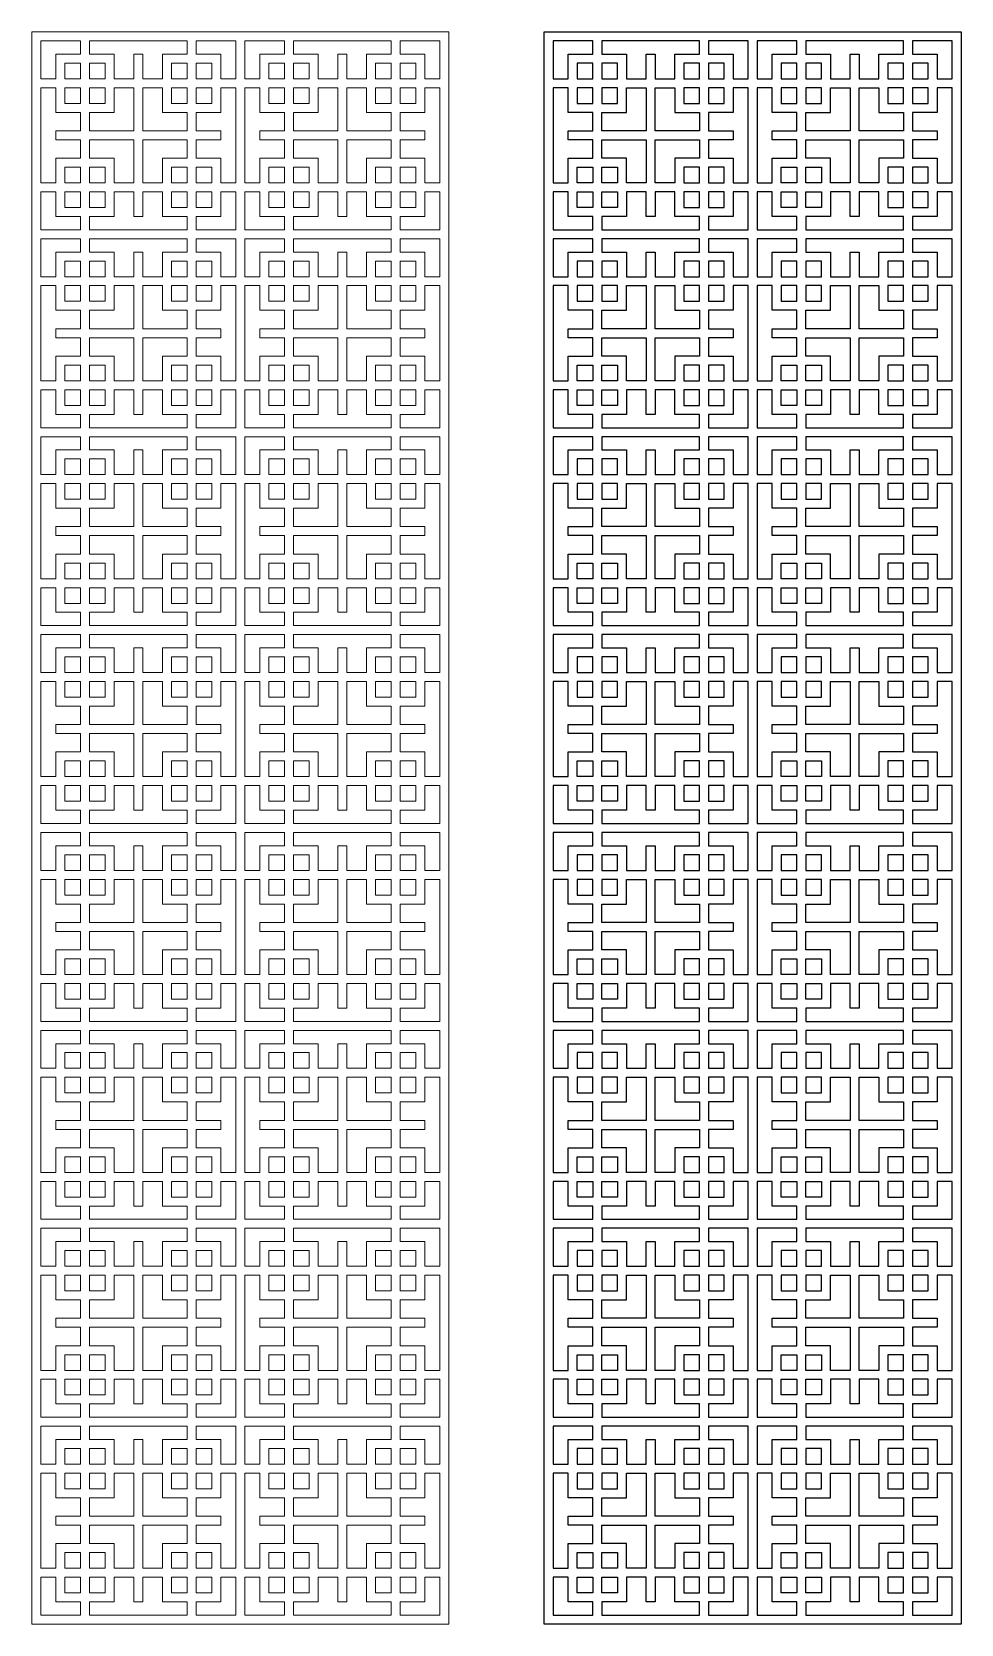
# Model space of a CAD drawing. Header units: centimetres. Extents: x -9.1 to 4.5, y -11.1 to 12.3.
import ezdxf

# ---------------------------------------------------------------- set-up
doc = ezdxf.new("R2010")
doc.units = ezdxf.units.CM
doc.header["$MEASUREMENT"] = 0
doc.layers.add('layer 1', color=7, linetype='Continuous')

msp = doc.modelspace()

# ---------------------------------------------------------------- linework, layer by layer
at = {"layer": 'layer 1', "color": 250, "lineweight": 9}
for points, knots in [([(-3.00204, -11.08839), (-3.00204, -11.08839), (-3.00204, -11.01742), (-3.00204, -11.01742), (-3.00204, -11.01742), (-3.00204, -11.01742), (-3.00204, -8.23555), (-3.00204, -8.23555), (-3.00204, -8.23555), (-3.00204, -8.23555), (-3.00204, -8.20024), (-3.00204, -8.20024), (-3.00204, -8.20024), (-3.00204, -8.20024), (-3.00204, -8.17408), (-3.00204, -8.17408), (-3.00204, -8.17408), (-3.00204, -8.17408), (-3.00204, -8.10311), (-3.00204, -8.10311), (-3.00204, -8.10311), (-3.00204, -8.10311), (-3.00204, -5.32124), (-3.00204, -5.32124), (-3.00204, -5.32124), (-3.00204, -5.32124), (-3.00204, -5.28593), (-3.00204, -5.28593), (-3.00204, -5.28593), (-3.00204, -5.28593), (-3.00204, -5.25977), (-3.00204, -5.25977), (-3.00204, -5.25977), (-3.00204, -5.25977), (-3.00204, -5.1888), (-3.00204, -5.1888), (-3.00204, -5.1888), (-3.00204, -5.1888), (-3.00204, -2.40694), (-3.00204, -2.40694), (-3.00204, -2.40694), (-3.00204, -2.40694), (-3.00204, -2.37162), (-3.00204, -2.37162), (-3.00204, -2.37162), (-3.00204, -2.37162), (-3.00204, -2.34547), (-3.00204, -2.34547), (-3.00204, -2.34547), (-3.00204, -2.34547), (-3.00204, -2.2745), (-3.00204, -2.2745), (-3.00204, -2.2745), (-3.00204, -2.2745), (-3.00204, 0.50737), (-3.00204, 0.50737), (-3.00204, 0.50737), (-3.00204, 0.50737), (-3.00204, 0.54268), (-3.00204, 0.54268), (-3.00204, 0.54268), (-3.00204, 0.54268), (-3.00204, 0.56884), (-3.00204, 0.56884), (-3.00204, 0.56884), (-3.00204, 0.56884), (-3.00204, 0.63981), (-3.00204, 0.63981), (-3.00204, 0.63981), (-3.00204, 0.63981), (-3.00204, 3.42168), (-3.00204, 3.42168), (-3.00204, 3.42168), (-3.00204, 3.42168), (-3.00204, 3.45699), (-3.00204, 3.45699), (-3.00204, 3.45699), (-3.00204, 3.45699), (-3.00204, 3.48315), (-3.00204, 3.48315), (-3.00204, 3.48315), (-3.00204, 3.48315), (-3.00204, 3.55412), (-3.00204, 3.55412), (-3.00204, 3.55412), (-3.00204, 3.55412), (-3.00204, 6.33599), (-3.00204, 6.33599), (-3.00204, 6.33599), (-3.00204, 6.33599), (-3.00204, 6.3713), (-3.00204, 6.3713), (-3.00204, 6.3713), (-3.00204, 6.3713), (-3.00204, 6.39745), (-3.00204, 6.39745), (-3.00204, 6.39745), (-3.00204, 6.39745), (-3.00204, 6.46843), (-3.00204, 6.46843), (-3.00204, 6.46843), (-3.00204, 6.46843), (-3.00204, 9.25029), (-3.00204, 9.25029), (-3.00204, 9.25029), (-3.00204, 9.25029), (-3.00204, 9.28561), (-3.00204, 9.28561), (-3.00204, 9.28561), (-3.00204, 9.28561), (-3.00204, 9.31176), (-3.00204, 9.31176), (-3.00204, 9.31176), (-3.00204, 9.31176), (-3.00204, 9.38273), (-3.00204, 9.38273), (-3.00204, 9.38273), (-3.00204, 9.38273), (-3.00204, 12.1646), (-3.00204, 12.1646), (-3.00204, 12.1646), (-3.00204, 12.1646), (-3.00204, 12.19991), (-3.00204, 12.19991), (-3.00204, 12.19991), (-3.00204, 12.19991), (-3.00204, 12.29704), (-3.00204, 12.29704), (-3.00204, 12.29704), (-3.00204, 12.29704), (-9.14166, 12.29704), (-9.14166, 12.29704), (-9.14166, 12.29704), (-9.14166, 12.29704), (-9.14166, 12.19991), (-9.14166, 12.19991), (-9.14166, 12.19991), (-9.14166, 12.19991), (-9.14166, 12.1646), (-9.14166, 12.1646), (-9.14166, 12.1646), (-9.14166, 12.1646), (-9.14166, 9.38273), (-9.14166, 9.38273), (-9.14166, 9.38273), (-9.14166, 9.38273), (-9.14166, 9.3638), (-9.14166, 9.3638), (-9.14166, 9.3638), (-9.14166, 9.3638), (-9.14166, 9.28561), (-9.14166, 9.28561), (-9.14166, 9.28561), (-9.14166, 9.28561), (-9.14166, 9.25029), (-9.14166, 9.25029), (-9.14166, 9.25029), (-9.14166, 9.25029), (-9.14166, 6.46843), (-9.14166, 6.46843), (-9.14166, 6.46843), (-9.14166, 6.46843), (-9.14166, 6.44949), (-9.14166, 6.44949), (-9.14166, 6.44949), (-9.14166, 6.44949), (-9.14166, 6.3713), (-9.14166, 6.3713), (-9.14166, 6.3713), (-9.14166, 6.3713), (-9.14166, 6.33599), (-9.14166, 6.33599), (-9.14166, 6.33599), (-9.14166, 6.33599), (-9.14166, 3.55412), (-9.14166, 3.55412), (-9.14166, 3.55412), (-9.14166, 3.55412), (-9.14166, 3.53518), (-9.14166, 3.53518), (-9.14166, 3.53518), (-9.14166, 3.53518), (-9.14166, 3.45699), (-9.14166, 3.45699), (-9.14166, 3.45699), (-9.14166, 3.45699), (-9.14166, 3.42168), (-9.14166, 3.42168), (-9.14166, 3.42168), (-9.14166, 3.42168), (-9.14166, 0.63981), (-9.14166, 0.63981), (-9.14166, 0.63981), (-9.14166, 0.63981), (-9.14166, 0.62088), (-9.14166, 0.62088), (-9.14166, 0.62088), (-9.14166, 0.62088), (-9.14166, 0.54268), (-9.14166, 0.54268), (-9.14166, 0.54268), (-9.14166, 0.54268), (-9.14166, 0.50737), (-9.14166, 0.50737), (-9.14166, 0.50737), (-9.14166, 0.50737), (-9.14166, -2.2745), (-9.14166, -2.2745), (-9.14166, -2.2745), (-9.14166, -2.2745), (-9.14166, -2.29343), (-9.14166, -2.29343), (-9.14166, -2.29343), (-9.14166, -2.29343), (-9.14166, -2.37162), (-9.14166, -2.37162), (-9.14166, -2.37162), (-9.14166, -2.37162), (-9.14166, -2.40694), (-9.14166, -2.40694), (-9.14166, -2.40694), (-9.14166, -2.40694), (-9.14166, -5.1888), (-9.14166, -5.1888), (-9.14166, -5.1888), (-9.14166, -5.1888), (-9.14166, -5.20774), (-9.14166, -5.20774), (-9.14166, -5.20774), (-9.14166, -5.20774), (-9.14166, -5.28593), (-9.14166, -5.28593), (-9.14166, -5.28593), (-9.14166, -5.28593), (-9.14166, -5.32124), (-9.14166, -5.32124), (-9.14166, -5.32124), (-9.14166, -5.32124), (-9.14166, -8.10311), (-9.14166, -8.10311), (-9.14166, -8.10311), (-9.14166, -8.10311), (-9.14166, -8.12204), (-9.14166, -8.12204), (-9.14166, -8.12204), (-9.14166, -8.12204), (-9.14166, -8.20024), (-9.14166, -8.20024), (-9.14166, -8.20024), (-9.14166, -8.20024), (-9.14166, -8.23555), (-9.14166, -8.23555), (-9.14166, -8.23555), (-9.14166, -8.23555), (-9.14166, -11.01742), (-9.14166, -11.01742), (-9.14166, -11.01742), (-9.14166, -11.01742), (-9.14166, -11.03635), (-9.14166, -11.03635), (-9.14166, -11.03635), (-9.14166, -11.03635), (-9.14166, -11.14986), (-9.14166, -11.14986), (-9.14166, -11.14986), (-9.14166, -11.14986), (-3.00204, -11.14986), (-3.00204, -11.14986), (-3.00204, -11.14986), (-3.00204, -11.14986), (-3.00204, -11.08839), (-3.00204, -11.08839)], [0, 0, 0, 0, 0.01449275, 0.01449275, 0.01449275, 0.01449275, 0.02898551, 0.02898551, 0.02898551, 0.02898551, 0.04347826, 0.04347826, 0.04347826, 0.04347826, 0.05797101, 0.05797101, 0.05797101, 0.05797101, 0.07246377, 0.07246377, 0.07246377, 0.07246377, 0.08695652, 0.08695652, 0.08695652, 0.08695652, 0.10144928, 0.10144928, 0.10144928, 0.10144928, 0.11594203, 0.11594203, 0.11594203, 0.11594203, 0.13043478, 0.13043478, 0.13043478, 0.13043478, 0.14492754, 0.14492754, 0.14492754, 0.14492754, 0.15942029, 0.15942029, 0.15942029, 0.15942029, 0.17391304, 0.17391304, 0.17391304, 0.17391304, 0.1884058, 0.1884058, 0.1884058, 0.1884058, 0.20289855, 0.20289855, 0.20289855, 0.20289855, 0.2173913, 0.2173913, 0.2173913, 0.2173913, 0.23188406, 0.23188406, 0.23188406, 0.23188406, 0.24637681, 0.24637681, 0.24637681, 0.24637681, 0.26086957, 0.26086957, 0.26086957, 0.26086957, 0.27536232, 0.27536232, 0.27536232, 0.27536232, 0.28985507, 0.28985507, 0.28985507, 0.28985507, 0.30434783, 0.30434783, 0.30434783, 0.30434783, 0.31884058, 0.31884058, 0.31884058, 0.31884058, 0.33333333, 0.33333333, 0.33333333, 0.33333333, 0.34782609, 0.34782609, 0.34782609, 0.34782609, 0.36231884, 0.36231884, 0.36231884, 0.36231884, 0.37681159, 0.37681159, 0.37681159, 0.37681159, 0.39130435, 0.39130435, 0.39130435, 0.39130435, 0.4057971, 0.4057971, 0.4057971, 0.4057971, 0.42028986, 0.42028986, 0.42028986, 0.42028986, 0.43478261, 0.43478261, 0.43478261, 0.43478261, 0.44927536, 0.44927536, 0.44927536, 0.44927536, 0.46376812, 0.46376812, 0.46376812, 0.46376812, 0.47826087, 0.47826087, 0.47826087, 0.47826087, 0.49275362, 0.49275362, 0.49275362, 0.49275362, 0.50724638, 0.50724638, 0.50724638, 0.50724638, 0.52173913, 0.52173913, 0.52173913, 0.52173913, 0.53623188, 0.53623188, 0.53623188, 0.53623188, 0.55072464, 0.55072464, 0.55072464, 0.55072464, 0.56521739, 0.56521739, 0.56521739, 0.56521739, 0.57971014, 0.57971014, 0.57971014, 0.57971014, 0.5942029, 0.5942029, 0.5942029, 0.5942029, 0.60869565, 0.60869565, 0.60869565, 0.60869565, 0.62318841, 0.62318841, 0.62318841, 0.62318841, 0.63768116, 0.63768116, 0.63768116, 0.63768116, 0.65217391, 0.65217391, 0.65217391, 0.65217391, 0.66666667, 0.66666667, 0.66666667, 0.66666667, 0.68115942, 0.68115942, 0.68115942, 0.68115942, 0.69565217, 0.69565217, 0.69565217, 0.69565217, 0.71014493, 0.71014493, 0.71014493, 0.71014493, 0.72463768, 0.72463768, 0.72463768, 0.72463768, 0.73913043, 0.73913043, 0.73913043, 0.73913043, 0.75362319, 0.75362319, 0.75362319, 0.75362319, 0.76811594, 0.76811594, 0.76811594, 0.76811594, 0.7826087, 0.7826087, 0.7826087, 0.7826087, 0.79710145, 0.79710145, 0.79710145, 0.79710145, 0.8115942, 0.8115942, 0.8115942, 0.8115942, 0.82608696, 0.82608696, 0.82608696, 0.82608696, 0.84057971, 0.84057971, 0.84057971, 0.84057971, 0.85507246, 0.85507246, 0.85507246, 0.85507246, 0.86956522, 0.86956522, 0.86956522, 0.86956522, 0.88405797, 0.88405797, 0.88405797, 0.88405797, 0.89855072, 0.89855072, 0.89855072, 0.89855072, 0.91304348, 0.91304348, 0.91304348, 0.91304348, 0.92753623, 0.92753623, 0.92753623, 0.92753623, 0.94202899, 0.94202899, 0.94202899, 0.94202899, 0.95652174, 0.95652174, 0.95652174, 0.95652174, 0.97101449, 0.97101449, 0.97101449, 0.97101449, 1, 1, 1, 1]), ([(-8.42524, 12.1646), (-8.42524, 12.1646), (-8.42524, 11.96938), (-8.42524, 11.96938), (-8.42524, 11.96938), (-8.42524, 11.96938), (-8.78834, 11.96938), (-8.78834, 11.96938), (-8.78834, 11.96938), (-8.78834, 11.96938), (-8.78834, 11.60627), (-8.78834, 11.60627), (-8.78834, 11.60627), (-8.78834, 11.60627), (-9.00922, 11.60627), (-9.00922, 11.60627), (-9.00922, 11.60627), (-9.00922, 11.60627), (-9.00922, 12.1646), (-9.00922, 12.1646), (-9.00922, 12.1646), (-9.00922, 12.1646), (-8.42524, 12.1646), (-8.42524, 12.1646)], [0, 0, 0, 0, 0.14285714, 0.14285714, 0.14285714, 0.14285714, 0.28571429, 0.28571429, 0.28571429, 0.28571429, 0.42857143, 0.42857143, 0.42857143, 0.42857143, 0.57142857, 0.57142857, 0.57142857, 0.57142857, 0.71428571, 0.71428571, 0.71428571, 0.71428571, 1, 1, 1, 1]), ([(-6.8545, 12.1646), (-6.8545, 12.1646), (-6.8545, 11.96938), (-6.8545, 11.96938), (-6.8545, 11.96938), (-6.8545, 11.96938), (-7.2176, 11.96938), (-7.2176, 11.96938), (-7.2176, 11.96938), (-7.2176, 11.96938), (-7.2176, 11.60627), (-7.2176, 11.60627), (-7.2176, 11.60627), (-7.2176, 11.60627), (-7.50743, 11.60627), (-7.50743, 11.60627), (-7.50743, 11.60627), (-7.50743, 11.60627), (-7.50743, 11.96938), (-7.50743, 11.96938), (-7.50743, 11.96938), (-7.50743, 11.96938), (-7.63987, 11.96938), (-7.63987, 11.96938), (-7.63987, 11.96938), (-7.63987, 11.96938), (-7.63987, 11.60627), (-7.63987, 11.60627), (-7.63987, 11.60627), (-7.63987, 11.60627), (-7.92969, 11.60627), (-7.92969, 11.60627), (-7.92969, 11.60627), (-7.92969, 11.60627), (-7.92969, 11.96938), (-7.92969, 11.96938), (-7.92969, 11.96938), (-7.92969, 11.96938), (-8.2928, 11.96938), (-8.2928, 11.96938), (-8.2928, 11.96938), (-8.2928, 11.96938), (-8.2928, 12.1646), (-8.2928, 12.1646), (-8.2928, 12.1646), (-8.2928, 12.1646), (-6.8545, 12.1646), (-6.8545, 12.1646)], [0, 0, 0, 0, 0.07692308, 0.07692308, 0.07692308, 0.07692308, 0.15384615, 0.15384615, 0.15384615, 0.15384615, 0.23076923, 0.23076923, 0.23076923, 0.23076923, 0.30769231, 0.30769231, 0.30769231, 0.30769231, 0.38461538, 0.38461538, 0.38461538, 0.38461538, 0.46153846, 0.46153846, 0.46153846, 0.46153846, 0.53846154, 0.53846154, 0.53846154, 0.53846154, 0.61538462, 0.61538462, 0.61538462, 0.61538462, 0.69230769, 0.69230769, 0.69230769, 0.69230769, 0.76923077, 0.76923077, 0.76923077, 0.76923077, 0.84615385, 0.84615385, 0.84615385, 0.84615385, 1, 1, 1, 1]), ([(-6.13807, 12.1646), (-6.13807, 12.1646), (-6.13807, 11.60627), (-6.13807, 11.60627), (-6.13807, 11.60627), (-6.13807, 11.60627), (-6.35896, 11.60627), (-6.35896, 11.60627), (-6.35896, 11.60627), (-6.35896, 11.60627), (-6.35896, 11.96938), (-6.35896, 11.96938), (-6.35896, 11.96938), (-6.35896, 11.96938), (-6.72206, 11.96938), (-6.72206, 11.96938), (-6.72206, 11.96938), (-6.72206, 11.96938), (-6.72206, 12.1646), (-6.72206, 12.1646), (-6.72206, 12.1646), (-6.72206, 12.1646), (-6.13807, 12.1646), (-6.13807, 12.1646)], [0, 0, 0, 0, 0.14285714, 0.14285714, 0.14285714, 0.14285714, 0.28571429, 0.28571429, 0.28571429, 0.28571429, 0.42857143, 0.42857143, 0.42857143, 0.42857143, 0.57142857, 0.57142857, 0.57142857, 0.57142857, 0.71428571, 0.71428571, 0.71428571, 0.71428571, 1, 1, 1, 1]), ([(-5.42165, 12.1646), (-5.42165, 12.1646), (-5.42165, 11.96938), (-5.42165, 11.96938), (-5.42165, 11.96938), (-5.42165, 11.96938), (-5.78474, 11.96938), (-5.78474, 11.96938), (-5.78474, 11.96938), (-5.78474, 11.96938), (-5.78474, 11.60627), (-5.78474, 11.60627), (-5.78474, 11.60627), (-5.78474, 11.60627), (-6.00563, 11.60627), (-6.00563, 11.60627), (-6.00563, 11.60627), (-6.00563, 11.60627), (-6.00563, 12.1646), (-6.00563, 12.1646), (-6.00563, 12.1646), (-6.00563, 12.1646), (-5.42165, 12.1646), (-5.42165, 12.1646)], [0, 0, 0, 0, 0.14285714, 0.14285714, 0.14285714, 0.14285714, 0.28571429, 0.28571429, 0.28571429, 0.28571429, 0.42857143, 0.42857143, 0.42857143, 0.42857143, 0.57142857, 0.57142857, 0.57142857, 0.57142857, 0.71428571, 0.71428571, 0.71428571, 0.71428571, 1, 1, 1, 1]), ([(-3.85091, 12.1646), (-3.85091, 12.1646), (-3.85091, 11.96938), (-3.85091, 11.96938), (-3.85091, 11.96938), (-3.85091, 11.96938), (-4.21401, 11.96938), (-4.21401, 11.96938), (-4.21401, 11.96938), (-4.21401, 11.96938), (-4.21401, 11.60627), (-4.21401, 11.60627), (-4.21401, 11.60627), (-4.21401, 11.60627), (-4.50384, 11.60627), (-4.50384, 11.60627), (-4.50384, 11.60627), (-4.50384, 11.60627), (-4.50384, 11.96938), (-4.50384, 11.96938), (-4.50384, 11.96938), (-4.50384, 11.96938), (-4.63628, 11.96938), (-4.63628, 11.96938), (-4.63628, 11.96938), (-4.63628, 11.96938), (-4.63628, 11.60627), (-4.63628, 11.60627), (-4.63628, 11.60627), (-4.63628, 11.60627), (-4.9261, 11.60627), (-4.9261, 11.60627), (-4.9261, 11.60627), (-4.9261, 11.60627), (-4.9261, 11.96938), (-4.9261, 11.96938), (-4.9261, 11.96938), (-4.9261, 11.96938), (-5.28921, 11.96938), (-5.28921, 11.96938), (-5.28921, 11.96938), (-5.28921, 11.96938), (-5.28921, 12.1646), (-5.28921, 12.1646), (-5.28921, 12.1646), (-5.28921, 12.1646), (-3.85091, 12.1646), (-3.85091, 12.1646)], [0, 0, 0, 0, 0.07692308, 0.07692308, 0.07692308, 0.07692308, 0.15384615, 0.15384615, 0.15384615, 0.15384615, 0.23076923, 0.23076923, 0.23076923, 0.23076923, 0.30769231, 0.30769231, 0.30769231, 0.30769231, 0.38461538, 0.38461538, 0.38461538, 0.38461538, 0.46153846, 0.46153846, 0.46153846, 0.46153846, 0.53846154, 0.53846154, 0.53846154, 0.53846154, 0.61538462, 0.61538462, 0.61538462, 0.61538462, 0.69230769, 0.69230769, 0.69230769, 0.69230769, 0.76923077, 0.76923077, 0.76923077, 0.76923077, 0.84615385, 0.84615385, 0.84615385, 0.84615385, 1, 1, 1, 1]), ([(-3.13448, 12.1646), (-3.13448, 12.1646), (-3.13448, 11.60627), (-3.13448, 11.60627), (-3.13448, 11.60627), (-3.13448, 11.60627), (-3.35537, 11.60627), (-3.35537, 11.60627), (-3.35537, 11.60627), (-3.35537, 11.60627), (-3.35537, 11.96938), (-3.35537, 11.96938), (-3.35537, 11.96938), (-3.35537, 11.96938), (-3.71847, 11.96938), (-3.71847, 11.96938), (-3.71847, 11.96938), (-3.71847, 11.96938), (-3.71847, 12.1646), (-3.71847, 12.1646), (-3.71847, 12.1646), (-3.71847, 12.1646), (-3.13448, 12.1646), (-3.13448, 12.1646)], [0, 0, 0, 0, 0.14285714, 0.14285714, 0.14285714, 0.14285714, 0.28571429, 0.28571429, 0.28571429, 0.28571429, 0.42857143, 0.42857143, 0.42857143, 0.42857143, 0.57142857, 0.57142857, 0.57142857, 0.57142857, 0.71428571, 0.71428571, 0.71428571, 0.71428571, 1, 1, 1, 1]), ([(-8.42524, 11.83694), (-8.42524, 11.83694), (-8.42524, 11.60627), (-8.42524, 11.60627), (-8.42524, 11.60627), (-8.42524, 11.60627), (-8.6559, 11.60627), (-8.6559, 11.60627), (-8.6559, 11.60627), (-8.6559, 11.60627), (-8.6559, 11.83694), (-8.6559, 11.83694), (-8.6559, 11.83694), (-8.6559, 11.83694), (-8.42524, 11.83694), (-8.42524, 11.83694)], [0, 0, 0, 0, 0.2, 0.2, 0.2, 0.2, 0.4, 0.4, 0.4, 0.4, 0.6, 0.6, 0.6, 0.6, 1, 1, 1, 1]), ([(-8.2928, 11.60627), (-8.2928, 11.60627), (-8.2928, 11.83694), (-8.2928, 11.83694), (-8.2928, 11.83694), (-8.2928, 11.83694), (-8.06213, 11.83694), (-8.06213, 11.83694), (-8.06213, 11.83694), (-8.06213, 11.83694), (-8.06213, 11.60627), (-8.06213, 11.60627), (-8.06213, 11.60627), (-8.06213, 11.60627), (-8.2928, 11.60627), (-8.2928, 11.60627)], [0, 0, 0, 0, 0.2, 0.2, 0.2, 0.2, 0.4, 0.4, 0.4, 0.4, 0.6, 0.6, 0.6, 0.6, 1, 1, 1, 1]), ([(-6.8545, 11.60627), (-6.8545, 11.60627), (-7.08516, 11.60627), (-7.08516, 11.60627), (-7.08516, 11.60627), (-7.08516, 11.60627), (-7.08516, 11.83694), (-7.08516, 11.83694), (-7.08516, 11.83694), (-7.08516, 11.83694), (-6.8545, 11.83694), (-6.8545, 11.83694), (-6.8545, 11.83694), (-6.8545, 11.83694), (-6.8545, 11.60627), (-6.8545, 11.60627)], [0, 0, 0, 0, 0.2, 0.2, 0.2, 0.2, 0.4, 0.4, 0.4, 0.4, 0.6, 0.6, 0.6, 0.6, 1, 1, 1, 1]), ([(-6.4914, 11.60627), (-6.4914, 11.60627), (-6.72206, 11.60627), (-6.72206, 11.60627), (-6.72206, 11.60627), (-6.72206, 11.60627), (-6.72206, 11.83694), (-6.72206, 11.83694), (-6.72206, 11.83694), (-6.72206, 11.83694), (-6.4914, 11.83694), (-6.4914, 11.83694), (-6.4914, 11.83694), (-6.4914, 11.83694), (-6.4914, 11.60627), (-6.4914, 11.60627)], [0, 0, 0, 0, 0.2, 0.2, 0.2, 0.2, 0.4, 0.4, 0.4, 0.4, 0.6, 0.6, 0.6, 0.6, 1, 1, 1, 1]), ([(-5.42165, 11.83694), (-5.42165, 11.83694), (-5.42165, 11.60627), (-5.42165, 11.60627), (-5.42165, 11.60627), (-5.42165, 11.60627), (-5.6523, 11.60627), (-5.6523, 11.60627), (-5.6523, 11.60627), (-5.6523, 11.60627), (-5.6523, 11.83694), (-5.6523, 11.83694), (-5.6523, 11.83694), (-5.6523, 11.83694), (-5.42165, 11.83694), (-5.42165, 11.83694)], [0, 0, 0, 0, 0.2, 0.2, 0.2, 0.2, 0.4, 0.4, 0.4, 0.4, 0.6, 0.6, 0.6, 0.6, 1, 1, 1, 1]), ([(-5.28921, 11.60627), (-5.28921, 11.60627), (-5.28921, 11.83694), (-5.28921, 11.83694), (-5.28921, 11.83694), (-5.28921, 11.83694), (-5.05855, 11.83694), (-5.05855, 11.83694), (-5.05855, 11.83694), (-5.05855, 11.83694), (-5.05855, 11.60627), (-5.05855, 11.60627), (-5.05855, 11.60627), (-5.05855, 11.60627), (-5.28921, 11.60627), (-5.28921, 11.60627)], [0, 0, 0, 0, 0.2, 0.2, 0.2, 0.2, 0.4, 0.4, 0.4, 0.4, 0.6, 0.6, 0.6, 0.6, 1, 1, 1, 1]), ([(-3.85091, 11.60627), (-3.85091, 11.60627), (-4.08157, 11.60627), (-4.08157, 11.60627), (-4.08157, 11.60627), (-4.08157, 11.60627), (-4.08157, 11.83694), (-4.08157, 11.83694), (-4.08157, 11.83694), (-4.08157, 11.83694), (-3.85091, 11.83694), (-3.85091, 11.83694), (-3.85091, 11.83694), (-3.85091, 11.83694), (-3.85091, 11.60627), (-3.85091, 11.60627)], [0, 0, 0, 0, 0.2, 0.2, 0.2, 0.2, 0.4, 0.4, 0.4, 0.4, 0.6, 0.6, 0.6, 0.6, 1, 1, 1, 1]), ([(-3.48781, 11.60627), (-3.48781, 11.60627), (-3.71847, 11.60627), (-3.71847, 11.60627), (-3.71847, 11.60627), (-3.71847, 11.60627), (-3.71847, 11.83694), (-3.71847, 11.83694), (-3.71847, 11.83694), (-3.71847, 11.83694), (-3.48781, 11.83694), (-3.48781, 11.83694), (-3.48781, 11.83694), (-3.48781, 11.83694), (-3.48781, 11.60627), (-3.48781, 11.60627)], [0, 0, 0, 0, 0.2, 0.2, 0.2, 0.2, 0.4, 0.4, 0.4, 0.4, 0.6, 0.6, 0.6, 0.6, 1, 1, 1, 1]), ([(-9.00922, 11.47383), (-9.00922, 11.47383), (-8.78834, 11.47383), (-8.78834, 11.47383), (-8.78834, 11.47383), (-8.78834, 11.47383), (-8.78834, 11.11074), (-8.78834, 11.11074), (-8.78834, 11.11074), (-8.78834, 11.11074), (-8.42524, 11.11074), (-8.42524, 11.11074), (-8.42524, 11.11074), (-8.42524, 11.11074), (-8.42524, 10.83988), (-8.42524, 10.83988), (-8.42524, 10.83988), (-8.42524, 10.83988), (-8.78834, 10.83988), (-8.78834, 10.83988), (-8.78834, 10.83988), (-8.78834, 10.83988), (-8.78834, 10.70744), (-8.78834, 10.70744), (-8.78834, 10.70744), (-8.78834, 10.70744), (-8.42524, 10.70744), (-8.42524, 10.70744), (-8.42524, 10.70744), (-8.42524, 10.70744), (-8.42524, 10.4366), (-8.42524, 10.4366), (-8.42524, 10.4366), (-8.42524, 10.4366), (-8.78834, 10.4366), (-8.78834, 10.4366), (-8.78834, 10.4366), (-8.78834, 10.4366), (-8.78834, 10.0735), (-8.78834, 10.0735), (-8.78834, 10.0735), (-8.78834, 10.0735), (-9.00922, 10.0735), (-9.00922, 10.0735), (-9.00922, 10.0735), (-9.00922, 10.0735), (-9.00922, 11.47383), (-9.00922, 11.47383)], [0, 0, 0, 0, 0.07692308, 0.07692308, 0.07692308, 0.07692308, 0.15384615, 0.15384615, 0.15384615, 0.15384615, 0.23076923, 0.23076923, 0.23076923, 0.23076923, 0.30769231, 0.30769231, 0.30769231, 0.30769231, 0.38461538, 0.38461538, 0.38461538, 0.38461538, 0.46153846, 0.46153846, 0.46153846, 0.46153846, 0.53846154, 0.53846154, 0.53846154, 0.53846154, 0.61538462, 0.61538462, 0.61538462, 0.61538462, 0.69230769, 0.69230769, 0.69230769, 0.69230769, 0.76923077, 0.76923077, 0.76923077, 0.76923077, 0.84615385, 0.84615385, 0.84615385, 0.84615385, 1, 1, 1, 1]), ([(-8.42524, 11.47383), (-8.42524, 11.47383), (-8.42524, 11.24318), (-8.42524, 11.24318), (-8.42524, 11.24318), (-8.42524, 11.24318), (-8.6559, 11.24318), (-8.6559, 11.24318), (-8.6559, 11.24318), (-8.6559, 11.24318), (-8.6559, 11.47383), (-8.6559, 11.47383), (-8.6559, 11.47383), (-8.6559, 11.47383), (-8.42524, 11.47383), (-8.42524, 11.47383)], [0, 0, 0, 0, 0.2, 0.2, 0.2, 0.2, 0.4, 0.4, 0.4, 0.4, 0.6, 0.6, 0.6, 0.6, 1, 1, 1, 1]), ([(-7.63987, 10.83988), (-7.63987, 10.83988), (-7.63987, 11.47383), (-7.63987, 11.47383), (-7.63987, 11.47383), (-7.63987, 11.47383), (-7.92969, 11.47383), (-7.92969, 11.47383), (-7.92969, 11.47383), (-7.92969, 11.47383), (-7.92969, 11.11074), (-7.92969, 11.11074), (-7.92969, 11.11074), (-7.92969, 11.11074), (-8.2928, 11.11074), (-8.2928, 11.11074), (-8.2928, 11.11074), (-8.2928, 11.11074), (-8.2928, 10.83988), (-8.2928, 10.83988), (-8.2928, 10.83988), (-8.2928, 10.83988), (-7.63987, 10.83988), (-7.63987, 10.83988)], [0, 0, 0, 0, 0.14285714, 0.14285714, 0.14285714, 0.14285714, 0.28571429, 0.28571429, 0.28571429, 0.28571429, 0.42857143, 0.42857143, 0.42857143, 0.42857143, 0.57142857, 0.57142857, 0.57142857, 0.57142857, 0.71428571, 0.71428571, 0.71428571, 0.71428571, 1, 1, 1, 1]), ([(-8.2928, 11.24318), (-8.2928, 11.24318), (-8.2928, 11.47383), (-8.2928, 11.47383), (-8.2928, 11.47383), (-8.2928, 11.47383), (-8.06213, 11.47383), (-8.06213, 11.47383), (-8.06213, 11.47383), (-8.06213, 11.47383), (-8.06213, 11.24318), (-8.06213, 11.24318), (-8.06213, 11.24318), (-8.06213, 11.24318), (-8.2928, 11.24318), (-8.2928, 11.24318)], [0, 0, 0, 0, 0.2, 0.2, 0.2, 0.2, 0.4, 0.4, 0.4, 0.4, 0.6, 0.6, 0.6, 0.6, 1, 1, 1, 1]), ([(-7.50743, 11.47383), (-7.50743, 11.47383), (-7.50743, 10.83988), (-7.50743, 10.83988), (-7.50743, 10.83988), (-7.50743, 10.83988), (-6.8545, 10.83988), (-6.8545, 10.83988), (-6.8545, 10.83988), (-6.8545, 10.83988), (-6.8545, 11.11074), (-6.8545, 11.11074), (-6.8545, 11.11074), (-6.8545, 11.11074), (-7.2176, 11.11074), (-7.2176, 11.11074), (-7.2176, 11.11074), (-7.2176, 11.11074), (-7.2176, 11.47383), (-7.2176, 11.47383), (-7.2176, 11.47383), (-7.2176, 11.47383), (-7.50743, 11.47383), (-7.50743, 11.47383)], [0, 0, 0, 0, 0.14285714, 0.14285714, 0.14285714, 0.14285714, 0.28571429, 0.28571429, 0.28571429, 0.28571429, 0.42857143, 0.42857143, 0.42857143, 0.42857143, 0.57142857, 0.57142857, 0.57142857, 0.57142857, 0.71428571, 0.71428571, 0.71428571, 0.71428571, 1, 1, 1, 1]), ([(-7.08516, 11.47383), (-7.08516, 11.47383), (-6.8545, 11.47383), (-6.8545, 11.47383), (-6.8545, 11.47383), (-6.8545, 11.47383), (-6.8545, 11.24318), (-6.8545, 11.24318), (-6.8545, 11.24318), (-6.8545, 11.24318), (-7.08516, 11.24318), (-7.08516, 11.24318), (-7.08516, 11.24318), (-7.08516, 11.24318), (-7.08516, 11.47383), (-7.08516, 11.47383)], [0, 0, 0, 0, 0.2, 0.2, 0.2, 0.2, 0.4, 0.4, 0.4, 0.4, 0.6, 0.6, 0.6, 0.6, 1, 1, 1, 1]), ([(-6.13807, 10.0735), (-6.13807, 10.0735), (-6.35896, 10.0735), (-6.35896, 10.0735), (-6.35896, 10.0735), (-6.35896, 10.0735), (-6.35896, 10.4366), (-6.35896, 10.4366), (-6.35896, 10.4366), (-6.35896, 10.4366), (-6.72206, 10.4366), (-6.72206, 10.4366), (-6.72206, 10.4366), (-6.72206, 10.4366), (-6.72206, 10.70744), (-6.72206, 10.70744), (-6.72206, 10.70744), (-6.72206, 10.70744), (-6.35896, 10.70744), (-6.35896, 10.70744), (-6.35896, 10.70744), (-6.35896, 10.70744), (-6.35896, 10.83988), (-6.35896, 10.83988), (-6.35896, 10.83988), (-6.35896, 10.83988), (-6.72206, 10.83988), (-6.72206, 10.83988), (-6.72206, 10.83988), (-6.72206, 10.83988), (-6.72206, 11.11074), (-6.72206, 11.11074), (-6.72206, 11.11074), (-6.72206, 11.11074), (-6.35896, 11.11074), (-6.35896, 11.11074), (-6.35896, 11.11074), (-6.35896, 11.11074), (-6.35896, 11.47383), (-6.35896, 11.47383), (-6.35896, 11.47383), (-6.35896, 11.47383), (-6.13807, 11.47383), (-6.13807, 11.47383), (-6.13807, 11.47383), (-6.13807, 11.47383), (-6.13807, 10.0735), (-6.13807, 10.0735)], [0, 0, 0, 0, 0.07692308, 0.07692308, 0.07692308, 0.07692308, 0.15384615, 0.15384615, 0.15384615, 0.15384615, 0.23076923, 0.23076923, 0.23076923, 0.23076923, 0.30769231, 0.30769231, 0.30769231, 0.30769231, 0.38461538, 0.38461538, 0.38461538, 0.38461538, 0.46153846, 0.46153846, 0.46153846, 0.46153846, 0.53846154, 0.53846154, 0.53846154, 0.53846154, 0.61538462, 0.61538462, 0.61538462, 0.61538462, 0.69230769, 0.69230769, 0.69230769, 0.69230769, 0.76923077, 0.76923077, 0.76923077, 0.76923077, 0.84615385, 0.84615385, 0.84615385, 0.84615385, 1, 1, 1, 1]), ([(-6.72206, 11.47383), (-6.72206, 11.47383), (-6.4914, 11.47383), (-6.4914, 11.47383), (-6.4914, 11.47383), (-6.4914, 11.47383), (-6.4914, 11.24318), (-6.4914, 11.24318), (-6.4914, 11.24318), (-6.4914, 11.24318), (-6.72206, 11.24318), (-6.72206, 11.24318), (-6.72206, 11.24318), (-6.72206, 11.24318), (-6.72206, 11.47383), (-6.72206, 11.47383)], [0, 0, 0, 0, 0.2, 0.2, 0.2, 0.2, 0.4, 0.4, 0.4, 0.4, 0.6, 0.6, 0.6, 0.6, 1, 1, 1, 1]), ([(-6.00563, 10.0735), (-6.00563, 10.0735), (-6.00563, 11.47383), (-6.00563, 11.47383), (-6.00563, 11.47383), (-6.00563, 11.47383), (-5.78474, 11.47383), (-5.78474, 11.47383), (-5.78474, 11.47383), (-5.78474, 11.47383), (-5.78474, 11.11074), (-5.78474, 11.11074), (-5.78474, 11.11074), (-5.78474, 11.11074), (-5.42165, 11.11074), (-5.42165, 11.11074), (-5.42165, 11.11074), (-5.42165, 11.11074), (-5.42165, 10.83988), (-5.42165, 10.83988), (-5.42165, 10.83988), (-5.42165, 10.83988), (-5.78474, 10.83988), (-5.78474, 10.83988), (-5.78474, 10.83988), (-5.78474, 10.83988), (-5.78474, 10.70744), (-5.78474, 10.70744), (-5.78474, 10.70744), (-5.78474, 10.70744), (-5.42165, 10.70744), (-5.42165, 10.70744), (-5.42165, 10.70744), (-5.42165, 10.70744), (-5.42165, 10.4366), (-5.42165, 10.4366), (-5.42165, 10.4366), (-5.42165, 10.4366), (-5.78474, 10.4366), (-5.78474, 10.4366), (-5.78474, 10.4366), (-5.78474, 10.4366), (-5.78474, 10.0735), (-5.78474, 10.0735), (-5.78474, 10.0735), (-5.78474, 10.0735), (-6.00563, 10.0735), (-6.00563, 10.0735)], [0, 0, 0, 0, 0.07692308, 0.07692308, 0.07692308, 0.07692308, 0.15384615, 0.15384615, 0.15384615, 0.15384615, 0.23076923, 0.23076923, 0.23076923, 0.23076923, 0.30769231, 0.30769231, 0.30769231, 0.30769231, 0.38461538, 0.38461538, 0.38461538, 0.38461538, 0.46153846, 0.46153846, 0.46153846, 0.46153846, 0.53846154, 0.53846154, 0.53846154, 0.53846154, 0.61538462, 0.61538462, 0.61538462, 0.61538462, 0.69230769, 0.69230769, 0.69230769, 0.69230769, 0.76923077, 0.76923077, 0.76923077, 0.76923077, 0.84615385, 0.84615385, 0.84615385, 0.84615385, 1, 1, 1, 1]), ([(-5.42165, 11.47383), (-5.42165, 11.47383), (-5.42165, 11.24318), (-5.42165, 11.24318), (-5.42165, 11.24318), (-5.42165, 11.24318), (-5.6523, 11.24318), (-5.6523, 11.24318), (-5.6523, 11.24318), (-5.6523, 11.24318), (-5.6523, 11.47383), (-5.6523, 11.47383), (-5.6523, 11.47383), (-5.6523, 11.47383), (-5.42165, 11.47383), (-5.42165, 11.47383)], [0, 0, 0, 0, 0.2, 0.2, 0.2, 0.2, 0.4, 0.4, 0.4, 0.4, 0.6, 0.6, 0.6, 0.6, 1, 1, 1, 1]), ([(-4.63628, 10.83988), (-4.63628, 10.83988), (-4.63628, 11.47383), (-4.63628, 11.47383), (-4.63628, 11.47383), (-4.63628, 11.47383), (-4.9261, 11.47383), (-4.9261, 11.47383), (-4.9261, 11.47383), (-4.9261, 11.47383), (-4.9261, 11.11074), (-4.9261, 11.11074), (-4.9261, 11.11074), (-4.9261, 11.11074), (-5.28921, 11.11074), (-5.28921, 11.11074), (-5.28921, 11.11074), (-5.28921, 11.11074), (-5.28921, 10.83988), (-5.28921, 10.83988), (-5.28921, 10.83988), (-5.28921, 10.83988), (-4.63628, 10.83988), (-4.63628, 10.83988)], [0, 0, 0, 0, 0.14285714, 0.14285714, 0.14285714, 0.14285714, 0.28571429, 0.28571429, 0.28571429, 0.28571429, 0.42857143, 0.42857143, 0.42857143, 0.42857143, 0.57142857, 0.57142857, 0.57142857, 0.57142857, 0.71428571, 0.71428571, 0.71428571, 0.71428571, 1, 1, 1, 1]), ([(-5.28921, 11.24318), (-5.28921, 11.24318), (-5.28921, 11.47383), (-5.28921, 11.47383), (-5.28921, 11.47383), (-5.28921, 11.47383), (-5.05855, 11.47383), (-5.05855, 11.47383), (-5.05855, 11.47383), (-5.05855, 11.47383), (-5.05855, 11.24318), (-5.05855, 11.24318), (-5.05855, 11.24318), (-5.05855, 11.24318), (-5.28921, 11.24318), (-5.28921, 11.24318)], [0, 0, 0, 0, 0.2, 0.2, 0.2, 0.2, 0.4, 0.4, 0.4, 0.4, 0.6, 0.6, 0.6, 0.6, 1, 1, 1, 1]), ([(-4.50384, 11.47383), (-4.50384, 11.47383), (-4.50384, 10.83988), (-4.50384, 10.83988), (-4.50384, 10.83988), (-4.50384, 10.83988), (-3.85091, 10.83988), (-3.85091, 10.83988), (-3.85091, 10.83988), (-3.85091, 10.83988), (-3.85091, 11.11074), (-3.85091, 11.11074), (-3.85091, 11.11074), (-3.85091, 11.11074), (-4.21401, 11.11074), (-4.21401, 11.11074), (-4.21401, 11.11074), (-4.21401, 11.11074), (-4.21401, 11.47383), (-4.21401, 11.47383), (-4.21401, 11.47383), (-4.21401, 11.47383), (-4.50384, 11.47383), (-4.50384, 11.47383)], [0, 0, 0, 0, 0.14285714, 0.14285714, 0.14285714, 0.14285714, 0.28571429, 0.28571429, 0.28571429, 0.28571429, 0.42857143, 0.42857143, 0.42857143, 0.42857143, 0.57142857, 0.57142857, 0.57142857, 0.57142857, 0.71428571, 0.71428571, 0.71428571, 0.71428571, 1, 1, 1, 1]), ([(-4.08157, 11.47383), (-4.08157, 11.47383), (-3.85091, 11.47383), (-3.85091, 11.47383), (-3.85091, 11.47383), (-3.85091, 11.47383), (-3.85091, 11.24318), (-3.85091, 11.24318), (-3.85091, 11.24318), (-3.85091, 11.24318), (-4.08157, 11.24318), (-4.08157, 11.24318), (-4.08157, 11.24318), (-4.08157, 11.24318), (-4.08157, 11.47383), (-4.08157, 11.47383)], [0, 0, 0, 0, 0.2, 0.2, 0.2, 0.2, 0.4, 0.4, 0.4, 0.4, 0.6, 0.6, 0.6, 0.6, 1, 1, 1, 1]), ([(-3.13448, 10.0735), (-3.13448, 10.0735), (-3.35537, 10.0735), (-3.35537, 10.0735), (-3.35537, 10.0735), (-3.35537, 10.0735), (-3.35537, 10.4366), (-3.35537, 10.4366), (-3.35537, 10.4366), (-3.35537, 10.4366), (-3.71847, 10.4366), (-3.71847, 10.4366), (-3.71847, 10.4366), (-3.71847, 10.4366), (-3.71847, 10.70744), (-3.71847, 10.70744), (-3.71847, 10.70744), (-3.71847, 10.70744), (-3.35537, 10.70744), (-3.35537, 10.70744), (-3.35537, 10.70744), (-3.35537, 10.70744), (-3.35537, 10.83988), (-3.35537, 10.83988), (-3.35537, 10.83988), (-3.35537, 10.83988), (-3.71847, 10.83988), (-3.71847, 10.83988), (-3.71847, 10.83988), (-3.71847, 10.83988), (-3.71847, 11.11074), (-3.71847, 11.11074), (-3.71847, 11.11074), (-3.71847, 11.11074), (-3.35537, 11.11074), (-3.35537, 11.11074), (-3.35537, 11.11074), (-3.35537, 11.11074), (-3.35537, 11.47383), (-3.35537, 11.47383), (-3.35537, 11.47383), (-3.35537, 11.47383), (-3.13448, 11.47383), (-3.13448, 11.47383), (-3.13448, 11.47383), (-3.13448, 11.47383), (-3.13448, 10.0735), (-3.13448, 10.0735)], [0, 0, 0, 0, 0.07692308, 0.07692308, 0.07692308, 0.07692308, 0.15384615, 0.15384615, 0.15384615, 0.15384615, 0.23076923, 0.23076923, 0.23076923, 0.23076923, 0.30769231, 0.30769231, 0.30769231, 0.30769231, 0.38461538, 0.38461538, 0.38461538, 0.38461538, 0.46153846, 0.46153846, 0.46153846, 0.46153846, 0.53846154, 0.53846154, 0.53846154, 0.53846154, 0.61538462, 0.61538462, 0.61538462, 0.61538462, 0.69230769, 0.69230769, 0.69230769, 0.69230769, 0.76923077, 0.76923077, 0.76923077, 0.76923077, 0.84615385, 0.84615385, 0.84615385, 0.84615385, 1, 1, 1, 1]), ([(-3.71847, 11.47383), (-3.71847, 11.47383), (-3.48781, 11.47383), (-3.48781, 11.47383), (-3.48781, 11.47383), (-3.48781, 11.47383), (-3.48781, 11.24318), (-3.48781, 11.24318), (-3.48781, 11.24318), (-3.48781, 11.24318), (-3.71847, 11.24318), (-3.71847, 11.24318), (-3.71847, 11.24318), (-3.71847, 11.24318), (-3.71847, 11.47383), (-3.71847, 11.47383)], [0, 0, 0, 0, 0.2, 0.2, 0.2, 0.2, 0.4, 0.4, 0.4, 0.4, 0.6, 0.6, 0.6, 0.6, 1, 1, 1, 1]), ([(-7.63987, 10.0735), (-7.63987, 10.0735), (-7.63987, 10.70744), (-7.63987, 10.70744), (-7.63987, 10.70744), (-7.63987, 10.70744), (-8.2928, 10.70744), (-8.2928, 10.70744), (-8.2928, 10.70744), (-8.2928, 10.70744), (-8.2928, 10.4366), (-8.2928, 10.4366), (-8.2928, 10.4366), (-8.2928, 10.4366), (-7.92969, 10.4366), (-7.92969, 10.4366), (-7.92969, 10.4366), (-7.92969, 10.4366), (-7.92969, 10.0735), (-7.92969, 10.0735), (-7.92969, 10.0735), (-7.92969, 10.0735), (-7.63987, 10.0735), (-7.63987, 10.0735)], [0, 0, 0, 0, 0.14285714, 0.14285714, 0.14285714, 0.14285714, 0.28571429, 0.28571429, 0.28571429, 0.28571429, 0.42857143, 0.42857143, 0.42857143, 0.42857143, 0.57142857, 0.57142857, 0.57142857, 0.57142857, 0.71428571, 0.71428571, 0.71428571, 0.71428571, 1, 1, 1, 1]), ([(-7.50743, 10.70744), (-7.50743, 10.70744), (-7.50743, 10.0735), (-7.50743, 10.0735), (-7.50743, 10.0735), (-7.50743, 10.0735), (-7.2176, 10.0735), (-7.2176, 10.0735), (-7.2176, 10.0735), (-7.2176, 10.0735), (-7.2176, 10.4366), (-7.2176, 10.4366), (-7.2176, 10.4366), (-7.2176, 10.4366), (-6.8545, 10.4366), (-6.8545, 10.4366), (-6.8545, 10.4366), (-6.8545, 10.4366), (-6.8545, 10.70744), (-6.8545, 10.70744), (-6.8545, 10.70744), (-6.8545, 10.70744), (-7.50743, 10.70744), (-7.50743, 10.70744)], [0, 0, 0, 0, 0.14285714, 0.14285714, 0.14285714, 0.14285714, 0.28571429, 0.28571429, 0.28571429, 0.28571429, 0.42857143, 0.42857143, 0.42857143, 0.42857143, 0.57142857, 0.57142857, 0.57142857, 0.57142857, 0.71428571, 0.71428571, 0.71428571, 0.71428571, 1, 1, 1, 1]), ([(-4.63628, 10.0735), (-4.63628, 10.0735), (-4.63628, 10.70744), (-4.63628, 10.70744), (-4.63628, 10.70744), (-4.63628, 10.70744), (-5.28921, 10.70744), (-5.28921, 10.70744), (-5.28921, 10.70744), (-5.28921, 10.70744), (-5.28921, 10.4366), (-5.28921, 10.4366), (-5.28921, 10.4366), (-5.28921, 10.4366), (-4.9261, 10.4366), (-4.9261, 10.4366), (-4.9261, 10.4366), (-4.9261, 10.4366), (-4.9261, 10.0735), (-4.9261, 10.0735), (-4.9261, 10.0735), (-4.9261, 10.0735), (-4.63628, 10.0735), (-4.63628, 10.0735)], [0, 0, 0, 0, 0.14285714, 0.14285714, 0.14285714, 0.14285714, 0.28571429, 0.28571429, 0.28571429, 0.28571429, 0.42857143, 0.42857143, 0.42857143, 0.42857143, 0.57142857, 0.57142857, 0.57142857, 0.57142857, 0.71428571, 0.71428571, 0.71428571, 0.71428571, 1, 1, 1, 1]), ([(-4.50384, 10.70744), (-4.50384, 10.70744), (-4.50384, 10.0735), (-4.50384, 10.0735), (-4.50384, 10.0735), (-4.50384, 10.0735), (-4.21401, 10.0735), (-4.21401, 10.0735), (-4.21401, 10.0735), (-4.21401, 10.0735), (-4.21401, 10.4366), (-4.21401, 10.4366), (-4.21401, 10.4366), (-4.21401, 10.4366), (-3.85091, 10.4366), (-3.85091, 10.4366), (-3.85091, 10.4366), (-3.85091, 10.4366), (-3.85091, 10.70744), (-3.85091, 10.70744), (-3.85091, 10.70744), (-3.85091, 10.70744), (-4.50384, 10.70744), (-4.50384, 10.70744)], [0, 0, 0, 0, 0.14285714, 0.14285714, 0.14285714, 0.14285714, 0.28571429, 0.28571429, 0.28571429, 0.28571429, 0.42857143, 0.42857143, 0.42857143, 0.42857143, 0.57142857, 0.57142857, 0.57142857, 0.57142857, 0.71428571, 0.71428571, 0.71428571, 0.71428571, 1, 1, 1, 1]), ([(-8.42524, 10.0735), (-8.42524, 10.0735), (-8.42524, 10.30416), (-8.42524, 10.30416), (-8.42524, 10.30416), (-8.42524, 10.30416), (-8.6559, 10.30416), (-8.6559, 10.30416), (-8.6559, 10.30416), (-8.6559, 10.30416), (-8.6559, 10.0735), (-8.6559, 10.0735), (-8.6559, 10.0735), (-8.6559, 10.0735), (-8.42524, 10.0735), (-8.42524, 10.0735)], [0, 0, 0, 0, 0.2, 0.2, 0.2, 0.2, 0.4, 0.4, 0.4, 0.4, 0.6, 0.6, 0.6, 0.6, 1, 1, 1, 1]), ([(-8.2928, 10.30416), (-8.2928, 10.30416), (-8.2928, 10.0735), (-8.2928, 10.0735), (-8.2928, 10.0735), (-8.2928, 10.0735), (-8.06213, 10.0735), (-8.06213, 10.0735), (-8.06213, 10.0735), (-8.06213, 10.0735), (-8.06213, 10.30416), (-8.06213, 10.30416), (-8.06213, 10.30416), (-8.06213, 10.30416), (-8.2928, 10.30416), (-8.2928, 10.30416)], [0, 0, 0, 0, 0.2, 0.2, 0.2, 0.2, 0.4, 0.4, 0.4, 0.4, 0.6, 0.6, 0.6, 0.6, 1, 1, 1, 1]), ([(-6.8545, 10.0735), (-6.8545, 10.0735), (-7.08516, 10.0735), (-7.08516, 10.0735), (-7.08516, 10.0735), (-7.08516, 10.0735), (-7.08516, 10.30416), (-7.08516, 10.30416), (-7.08516, 10.30416), (-7.08516, 10.30416), (-6.8545, 10.30416), (-6.8545, 10.30416), (-6.8545, 10.30416), (-6.8545, 10.30416), (-6.8545, 10.0735), (-6.8545, 10.0735)], [0, 0, 0, 0, 0.2, 0.2, 0.2, 0.2, 0.4, 0.4, 0.4, 0.4, 0.6, 0.6, 0.6, 0.6, 1, 1, 1, 1]), ([(-6.4914, 10.0735), (-6.4914, 10.0735), (-6.72206, 10.0735), (-6.72206, 10.0735), (-6.72206, 10.0735), (-6.72206, 10.0735), (-6.72206, 10.30416), (-6.72206, 10.30416), (-6.72206, 10.30416), (-6.72206, 10.30416), (-6.4914, 10.30416), (-6.4914, 10.30416), (-6.4914, 10.30416), (-6.4914, 10.30416), (-6.4914, 10.0735), (-6.4914, 10.0735)], [0, 0, 0, 0, 0.2, 0.2, 0.2, 0.2, 0.4, 0.4, 0.4, 0.4, 0.6, 0.6, 0.6, 0.6, 1, 1, 1, 1]), ([(-5.42165, 10.0735), (-5.42165, 10.0735), (-5.42165, 10.30416), (-5.42165, 10.30416), (-5.42165, 10.30416), (-5.42165, 10.30416), (-5.6523, 10.30416), (-5.6523, 10.30416), (-5.6523, 10.30416), (-5.6523, 10.30416), (-5.6523, 10.0735), (-5.6523, 10.0735), (-5.6523, 10.0735), (-5.6523, 10.0735), (-5.42165, 10.0735), (-5.42165, 10.0735)], [0, 0, 0, 0, 0.2, 0.2, 0.2, 0.2, 0.4, 0.4, 0.4, 0.4, 0.6, 0.6, 0.6, 0.6, 1, 1, 1, 1]), ([(-5.28921, 10.30416), (-5.28921, 10.30416), (-5.28921, 10.0735), (-5.28921, 10.0735), (-5.28921, 10.0735), (-5.28921, 10.0735), (-5.05855, 10.0735), (-5.05855, 10.0735), (-5.05855, 10.0735), (-5.05855, 10.0735), (-5.05855, 10.30416), (-5.05855, 10.30416), (-5.05855, 10.30416), (-5.05855, 10.30416), (-5.28921, 10.30416), (-5.28921, 10.30416)], [0, 0, 0, 0, 0.2, 0.2, 0.2, 0.2, 0.4, 0.4, 0.4, 0.4, 0.6, 0.6, 0.6, 0.6, 1, 1, 1, 1]), ([(-3.85091, 10.0735), (-3.85091, 10.0735), (-4.08157, 10.0735), (-4.08157, 10.0735), (-4.08157, 10.0735), (-4.08157, 10.0735), (-4.08157, 10.30416), (-4.08157, 10.30416), (-4.08157, 10.30416), (-4.08157, 10.30416), (-3.85091, 10.30416), (-3.85091, 10.30416), (-3.85091, 10.30416), (-3.85091, 10.30416), (-3.85091, 10.0735), (-3.85091, 10.0735)], [0, 0, 0, 0, 0.2, 0.2, 0.2, 0.2, 0.4, 0.4, 0.4, 0.4, 0.6, 0.6, 0.6, 0.6, 1, 1, 1, 1]), ([(-3.48781, 10.0735), (-3.48781, 10.0735), (-3.71847, 10.0735), (-3.71847, 10.0735), (-3.71847, 10.0735), (-3.71847, 10.0735), (-3.71847, 10.30416), (-3.71847, 10.30416), (-3.71847, 10.30416), (-3.71847, 10.30416), (-3.48781, 10.30416), (-3.48781, 10.30416), (-3.48781, 10.30416), (-3.48781, 10.30416), (-3.48781, 10.0735), (-3.48781, 10.0735)], [0, 0, 0, 0, 0.2, 0.2, 0.2, 0.2, 0.4, 0.4, 0.4, 0.4, 0.6, 0.6, 0.6, 0.6, 1, 1, 1, 1]), ([(-8.78834, 9.57795), (-8.78834, 9.57795), (-8.42524, 9.57795), (-8.42524, 9.57795), (-8.42524, 9.57795), (-8.42524, 9.57795), (-8.42524, 9.38273), (-8.42524, 9.38273), (-8.42524, 9.38273), (-8.42524, 9.38273), (-9.00922, 9.38273), (-9.00922, 9.38273), (-9.00922, 9.38273), (-9.00922, 9.38273), (-9.00922, 9.94105), (-9.00922, 9.94105), (-9.00922, 9.94105), (-9.00922, 9.94105), (-8.78834, 9.94105), (-8.78834, 9.94105), (-8.78834, 9.94105), (-8.78834, 9.94105), (-8.78834, 9.57795), (-8.78834, 9.57795)], [0, 0, 0, 0, 0.14285714, 0.14285714, 0.14285714, 0.14285714, 0.28571429, 0.28571429, 0.28571429, 0.28571429, 0.42857143, 0.42857143, 0.42857143, 0.42857143, 0.57142857, 0.57142857, 0.57142857, 0.57142857, 0.71428571, 0.71428571, 0.71428571, 0.71428571, 1, 1, 1, 1]), ([(-8.42524, 9.71039), (-8.42524, 9.71039), (-8.42524, 9.94105), (-8.42524, 9.94105), (-8.42524, 9.94105), (-8.42524, 9.94105), (-8.6559, 9.94105), (-8.6559, 9.94105), (-8.6559, 9.94105), (-8.6559, 9.94105), (-8.6559, 9.71039), (-8.6559, 9.71039), (-8.6559, 9.71039), (-8.6559, 9.71039), (-8.42524, 9.71039), (-8.42524, 9.71039)], [0, 0, 0, 0, 0.2, 0.2, 0.2, 0.2, 0.4, 0.4, 0.4, 0.4, 0.6, 0.6, 0.6, 0.6, 1, 1, 1, 1]), ([(-8.2928, 9.38273), (-8.2928, 9.38273), (-8.2928, 9.57795), (-8.2928, 9.57795), (-8.2928, 9.57795), (-8.2928, 9.57795), (-7.92969, 9.57795), (-7.92969, 9.57795), (-7.92969, 9.57795), (-7.92969, 9.57795), (-7.92969, 9.94105), (-7.92969, 9.94105), (-7.92969, 9.94105), (-7.92969, 9.94105), (-7.63987, 9.94105), (-7.63987, 9.94105), (-7.63987, 9.94105), (-7.63987, 9.94105), (-7.63987, 9.57795), (-7.63987, 9.57795), (-7.63987, 9.57795), (-7.63987, 9.57795), (-7.50743, 9.57795), (-7.50743, 9.57795), (-7.50743, 9.57795), (-7.50743, 9.57795), (-7.50743, 9.94105), (-7.50743, 9.94105), (-7.50743, 9.94105), (-7.50743, 9.94105), (-7.2176, 9.94105), (-7.2176, 9.94105), (-7.2176, 9.94105), (-7.2176, 9.94105), (-7.2176, 9.57795), (-7.2176, 9.57795), (-7.2176, 9.57795), (-7.2176, 9.57795), (-6.8545, 9.57795), (-6.8545, 9.57795), (-6.8545, 9.57795), (-6.8545, 9.57795), (-6.8545, 9.38273), (-6.8545, 9.38273), (-6.8545, 9.38273), (-6.8545, 9.38273), (-8.2928, 9.38273), (-8.2928, 9.38273)], [0, 0, 0, 0, 0.07692308, 0.07692308, 0.07692308, 0.07692308, 0.15384615, 0.15384615, 0.15384615, 0.15384615, 0.23076923, 0.23076923, 0.23076923, 0.23076923, 0.30769231, 0.30769231, 0.30769231, 0.30769231, 0.38461538, 0.38461538, 0.38461538, 0.38461538, 0.46153846, 0.46153846, 0.46153846, 0.46153846, 0.53846154, 0.53846154, 0.53846154, 0.53846154, 0.61538462, 0.61538462, 0.61538462, 0.61538462, 0.69230769, 0.69230769, 0.69230769, 0.69230769, 0.76923077, 0.76923077, 0.76923077, 0.76923077, 0.84615385, 0.84615385, 0.84615385, 0.84615385, 1, 1, 1, 1]), ([(-8.2928, 9.94105), (-8.2928, 9.94105), (-8.2928, 9.71039), (-8.2928, 9.71039), (-8.2928, 9.71039), (-8.2928, 9.71039), (-8.06213, 9.71039), (-8.06213, 9.71039), (-8.06213, 9.71039), (-8.06213, 9.71039), (-8.06213, 9.94105), (-8.06213, 9.94105), (-8.06213, 9.94105), (-8.06213, 9.94105), (-8.2928, 9.94105), (-8.2928, 9.94105)], [0, 0, 0, 0, 0.2, 0.2, 0.2, 0.2, 0.4, 0.4, 0.4, 0.4, 0.6, 0.6, 0.6, 0.6, 1, 1, 1, 1]), ([(-7.08516, 9.94105), (-7.08516, 9.94105), (-6.8545, 9.94105), (-6.8545, 9.94105), (-6.8545, 9.94105), (-6.8545, 9.94105), (-6.8545, 9.71039), (-6.8545, 9.71039), (-6.8545, 9.71039), (-6.8545, 9.71039), (-7.08516, 9.71039), (-7.08516, 9.71039), (-7.08516, 9.71039), (-7.08516, 9.71039), (-7.08516, 9.94105), (-7.08516, 9.94105)], [0, 0, 0, 0, 0.2, 0.2, 0.2, 0.2, 0.4, 0.4, 0.4, 0.4, 0.6, 0.6, 0.6, 0.6, 1, 1, 1, 1]), ([(-6.72206, 9.38273), (-6.72206, 9.38273), (-6.72206, 9.57795), (-6.72206, 9.57795), (-6.72206, 9.57795), (-6.72206, 9.57795), (-6.35896, 9.57795), (-6.35896, 9.57795), (-6.35896, 9.57795), (-6.35896, 9.57795), (-6.35896, 9.94105), (-6.35896, 9.94105), (-6.35896, 9.94105), (-6.35896, 9.94105), (-6.13807, 9.94105), (-6.13807, 9.94105), (-6.13807, 9.94105), (-6.13807, 9.94105), (-6.13807, 9.38273), (-6.13807, 9.38273), (-6.13807, 9.38273), (-6.13807, 9.38273), (-6.72206, 9.38273), (-6.72206, 9.38273)], [0, 0, 0, 0, 0.14285714, 0.14285714, 0.14285714, 0.14285714, 0.28571429, 0.28571429, 0.28571429, 0.28571429, 0.42857143, 0.42857143, 0.42857143, 0.42857143, 0.57142857, 0.57142857, 0.57142857, 0.57142857, 0.71428571, 0.71428571, 0.71428571, 0.71428571, 1, 1, 1, 1]), ([(-6.72206, 9.94105), (-6.72206, 9.94105), (-6.4914, 9.94105), (-6.4914, 9.94105), (-6.4914, 9.94105), (-6.4914, 9.94105), (-6.4914, 9.71039), (-6.4914, 9.71039), (-6.4914, 9.71039), (-6.4914, 9.71039), (-6.72206, 9.71039), (-6.72206, 9.71039), (-6.72206, 9.71039), (-6.72206, 9.71039), (-6.72206, 9.94105), (-6.72206, 9.94105)], [0, 0, 0, 0, 0.2, 0.2, 0.2, 0.2, 0.4, 0.4, 0.4, 0.4, 0.6, 0.6, 0.6, 0.6, 1, 1, 1, 1]), ([(-6.00563, 9.38273), (-6.00563, 9.38273), (-6.00563, 9.94105), (-6.00563, 9.94105), (-6.00563, 9.94105), (-6.00563, 9.94105), (-5.78474, 9.94105), (-5.78474, 9.94105), (-5.78474, 9.94105), (-5.78474, 9.94105), (-5.78474, 9.57795), (-5.78474, 9.57795), (-5.78474, 9.57795), (-5.78474, 9.57795), (-5.42165, 9.57795), (-5.42165, 9.57795), (-5.42165, 9.57795), (-5.42165, 9.57795), (-5.42165, 9.38273), (-5.42165, 9.38273), (-5.42165, 9.38273), (-5.42165, 9.38273), (-6.00563, 9.38273), (-6.00563, 9.38273)], [0, 0, 0, 0, 0.14285714, 0.14285714, 0.14285714, 0.14285714, 0.28571429, 0.28571429, 0.28571429, 0.28571429, 0.42857143, 0.42857143, 0.42857143, 0.42857143, 0.57142857, 0.57142857, 0.57142857, 0.57142857, 0.71428571, 0.71428571, 0.71428571, 0.71428571, 1, 1, 1, 1]), ([(-5.42165, 9.71039), (-5.42165, 9.71039), (-5.42165, 9.94105), (-5.42165, 9.94105), (-5.42165, 9.94105), (-5.42165, 9.94105), (-5.6523, 9.94105), (-5.6523, 9.94105), (-5.6523, 9.94105), (-5.6523, 9.94105), (-5.6523, 9.71039), (-5.6523, 9.71039), (-5.6523, 9.71039), (-5.6523, 9.71039), (-5.42165, 9.71039), (-5.42165, 9.71039)], [0, 0, 0, 0, 0.2, 0.2, 0.2, 0.2, 0.4, 0.4, 0.4, 0.4, 0.6, 0.6, 0.6, 0.6, 1, 1, 1, 1]), ([(-5.28921, 9.38273), (-5.28921, 9.38273), (-5.28921, 9.57795), (-5.28921, 9.57795), (-5.28921, 9.57795), (-5.28921, 9.57795), (-4.9261, 9.57795), (-4.9261, 9.57795), (-4.9261, 9.57795), (-4.9261, 9.57795), (-4.9261, 9.94105), (-4.9261, 9.94105), (-4.9261, 9.94105), (-4.9261, 9.94105), (-4.63628, 9.94105), (-4.63628, 9.94105), (-4.63628, 9.94105), (-4.63628, 9.94105), (-4.63628, 9.57795), (-4.63628, 9.57795), (-4.63628, 9.57795), (-4.63628, 9.57795), (-4.50384, 9.57795), (-4.50384, 9.57795), (-4.50384, 9.57795), (-4.50384, 9.57795), (-4.50384, 9.94105), (-4.50384, 9.94105), (-4.50384, 9.94105), (-4.50384, 9.94105), (-4.21401, 9.94105), (-4.21401, 9.94105), (-4.21401, 9.94105), (-4.21401, 9.94105), (-4.21401, 9.57795), (-4.21401, 9.57795), (-4.21401, 9.57795), (-4.21401, 9.57795), (-3.85091, 9.57795), (-3.85091, 9.57795), (-3.85091, 9.57795), (-3.85091, 9.57795), (-3.85091, 9.38273), (-3.85091, 9.38273), (-3.85091, 9.38273), (-3.85091, 9.38273), (-5.28921, 9.38273), (-5.28921, 9.38273)], [0, 0, 0, 0, 0.07692308, 0.07692308, 0.07692308, 0.07692308, 0.15384615, 0.15384615, 0.15384615, 0.15384615, 0.23076923, 0.23076923, 0.23076923, 0.23076923, 0.30769231, 0.30769231, 0.30769231, 0.30769231, 0.38461538, 0.38461538, 0.38461538, 0.38461538, 0.46153846, 0.46153846, 0.46153846, 0.46153846, 0.53846154, 0.53846154, 0.53846154, 0.53846154, 0.61538462, 0.61538462, 0.61538462, 0.61538462, 0.69230769, 0.69230769, 0.69230769, 0.69230769, 0.76923077, 0.76923077, 0.76923077, 0.76923077, 0.84615385, 0.84615385, 0.84615385, 0.84615385, 1, 1, 1, 1]), ([(-5.28921, 9.94105), (-5.28921, 9.94105), (-5.28921, 9.71039), (-5.28921, 9.71039), (-5.28921, 9.71039), (-5.28921, 9.71039), (-5.05855, 9.71039), (-5.05855, 9.71039), (-5.05855, 9.71039), (-5.05855, 9.71039), (-5.05855, 9.94105), (-5.05855, 9.94105), (-5.05855, 9.94105), (-5.05855, 9.94105), (-5.28921, 9.94105), (-5.28921, 9.94105)], [0, 0, 0, 0, 0.2, 0.2, 0.2, 0.2, 0.4, 0.4, 0.4, 0.4, 0.6, 0.6, 0.6, 0.6, 1, 1, 1, 1]), ([(-4.08157, 9.94105), (-4.08157, 9.94105), (-3.85091, 9.94105), (-3.85091, 9.94105), (-3.85091, 9.94105), (-3.85091, 9.94105), (-3.85091, 9.71039), (-3.85091, 9.71039), (-3.85091, 9.71039), (-3.85091, 9.71039), (-4.08157, 9.71039), (-4.08157, 9.71039), (-4.08157, 9.71039), (-4.08157, 9.71039), (-4.08157, 9.94105), (-4.08157, 9.94105)], [0, 0, 0, 0, 0.2, 0.2, 0.2, 0.2, 0.4, 0.4, 0.4, 0.4, 0.6, 0.6, 0.6, 0.6, 1, 1, 1, 1]), ([(-3.71847, 9.38273), (-3.71847, 9.38273), (-3.71847, 9.57795), (-3.71847, 9.57795), (-3.71847, 9.57795), (-3.71847, 9.57795), (-3.35537, 9.57795), (-3.35537, 9.57795), (-3.35537, 9.57795), (-3.35537, 9.57795), (-3.35537, 9.94105), (-3.35537, 9.94105), (-3.35537, 9.94105), (-3.35537, 9.94105), (-3.13448, 9.94105), (-3.13448, 9.94105), (-3.13448, 9.94105), (-3.13448, 9.94105), (-3.13448, 9.38273), (-3.13448, 9.38273), (-3.13448, 9.38273), (-3.13448, 9.38273), (-3.71847, 9.38273), (-3.71847, 9.38273)], [0, 0, 0, 0, 0.14285714, 0.14285714, 0.14285714, 0.14285714, 0.28571429, 0.28571429, 0.28571429, 0.28571429, 0.42857143, 0.42857143, 0.42857143, 0.42857143, 0.57142857, 0.57142857, 0.57142857, 0.57142857, 0.71428571, 0.71428571, 0.71428571, 0.71428571, 1, 1, 1, 1]), ([(-3.71847, 9.94105), (-3.71847, 9.94105), (-3.48781, 9.94105), (-3.48781, 9.94105), (-3.48781, 9.94105), (-3.48781, 9.94105), (-3.48781, 9.71039), (-3.48781, 9.71039), (-3.48781, 9.71039), (-3.48781, 9.71039), (-3.71847, 9.71039), (-3.71847, 9.71039), (-3.71847, 9.71039), (-3.71847, 9.71039), (-3.71847, 9.94105), (-3.71847, 9.94105)], [0, 0, 0, 0, 0.2, 0.2, 0.2, 0.2, 0.4, 0.4, 0.4, 0.4, 0.6, 0.6, 0.6, 0.6, 1, 1, 1, 1]), ([(-8.42524, 9.25029), (-8.42524, 9.25029), (-8.42524, 9.05507), (-8.42524, 9.05507), (-8.42524, 9.05507), (-8.42524, 9.05507), (-8.78834, 9.05507), (-8.78834, 9.05507), (-8.78834, 9.05507), (-8.78834, 9.05507), (-8.78834, 8.69197), (-8.78834, 8.69197), (-8.78834, 8.69197), (-8.78834, 8.69197), (-9.00922, 8.69197), (-9.00922, 8.69197), (-9.00922, 8.69197), (-9.00922, 8.69197), (-9.00922, 9.25029), (-9.00922, 9.25029), (-9.00922, 9.25029), (-9.00922, 9.25029), (-8.42524, 9.25029), (-8.42524, 9.25029)], [0, 0, 0, 0, 0.14285714, 0.14285714, 0.14285714, 0.14285714, 0.28571429, 0.28571429, 0.28571429, 0.28571429, 0.42857143, 0.42857143, 0.42857143, 0.42857143, 0.57142857, 0.57142857, 0.57142857, 0.57142857, 0.71428571, 0.71428571, 0.71428571, 0.71428571, 1, 1, 1, 1]), ([(-6.8545, 9.25029), (-6.8545, 9.25029), (-6.8545, 9.05507), (-6.8545, 9.05507), (-6.8545, 9.05507), (-6.8545, 9.05507), (-7.2176, 9.05507), (-7.2176, 9.05507), (-7.2176, 9.05507), (-7.2176, 9.05507), (-7.2176, 8.69197), (-7.2176, 8.69197), (-7.2176, 8.69197), (-7.2176, 8.69197), (-7.50743, 8.69197), (-7.50743, 8.69197), (-7.50743, 8.69197), (-7.50743, 8.69197), (-7.50743, 9.05507), (-7.50743, 9.05507), (-7.50743, 9.05507), (-7.50743, 9.05507), (-7.63987, 9.05507), (-7.63987, 9.05507), (-7.63987, 9.05507), (-7.63987, 9.05507), (-7.63987, 8.69197), (-7.63987, 8.69197), (-7.63987, 8.69197), (-7.63987, 8.69197), (-7.92969, 8.69197), (-7.92969, 8.69197), (-7.92969, 8.69197), (-7.92969, 8.69197), (-7.92969, 9.05507), (-7.92969, 9.05507), (-7.92969, 9.05507), (-7.92969, 9.05507), (-8.2928, 9.05507), (-8.2928, 9.05507), (-8.2928, 9.05507), (-8.2928, 9.05507), (-8.2928, 9.25029), (-8.2928, 9.25029), (-8.2928, 9.25029), (-8.2928, 9.25029), (-6.8545, 9.25029), (-6.8545, 9.25029)], [0, 0, 0, 0, 0.07692308, 0.07692308, 0.07692308, 0.07692308, 0.15384615, 0.15384615, 0.15384615, 0.15384615, 0.23076923, 0.23076923, 0.23076923, 0.23076923, 0.30769231, 0.30769231, 0.30769231, 0.30769231, 0.38461538, 0.38461538, 0.38461538, 0.38461538, 0.46153846, 0.46153846, 0.46153846, 0.46153846, 0.53846154, 0.53846154, 0.53846154, 0.53846154, 0.61538462, 0.61538462, 0.61538462, 0.61538462, 0.69230769, 0.69230769, 0.69230769, 0.69230769, 0.76923077, 0.76923077, 0.76923077, 0.76923077, 0.84615385, 0.84615385, 0.84615385, 0.84615385, 1, 1, 1, 1]), ([(-6.13807, 9.25029), (-6.13807, 9.25029), (-6.13807, 8.69197), (-6.13807, 8.69197), (-6.13807, 8.69197), (-6.13807, 8.69197), (-6.35896, 8.69197), (-6.35896, 8.69197), (-6.35896, 8.69197), (-6.35896, 8.69197), (-6.35896, 9.05507), (-6.35896, 9.05507), (-6.35896, 9.05507), (-6.35896, 9.05507), (-6.72206, 9.05507), (-6.72206, 9.05507), (-6.72206, 9.05507), (-6.72206, 9.05507), (-6.72206, 9.25029), (-6.72206, 9.25029), (-6.72206, 9.25029), (-6.72206, 9.25029), (-6.13807, 9.25029), (-6.13807, 9.25029)], [0, 0, 0, 0, 0.14285714, 0.14285714, 0.14285714, 0.14285714, 0.28571429, 0.28571429, 0.28571429, 0.28571429, 0.42857143, 0.42857143, 0.42857143, 0.42857143, 0.57142857, 0.57142857, 0.57142857, 0.57142857, 0.71428571, 0.71428571, 0.71428571, 0.71428571, 1, 1, 1, 1]), ([(-5.42165, 9.25029), (-5.42165, 9.25029), (-5.42165, 9.05507), (-5.42165, 9.05507), (-5.42165, 9.05507), (-5.42165, 9.05507), (-5.78474, 9.05507), (-5.78474, 9.05507), (-5.78474, 9.05507), (-5.78474, 9.05507), (-5.78474, 8.69197), (-5.78474, 8.69197), (-5.78474, 8.69197), (-5.78474, 8.69197), (-6.00563, 8.69197), (-6.00563, 8.69197), (-6.00563, 8.69197), (-6.00563, 8.69197), (-6.00563, 9.25029), (-6.00563, 9.25029), (-6.00563, 9.25029), (-6.00563, 9.25029), (-5.42165, 9.25029), (-5.42165, 9.25029)], [0, 0, 0, 0, 0.14285714, 0.14285714, 0.14285714, 0.14285714, 0.28571429, 0.28571429, 0.28571429, 0.28571429, 0.42857143, 0.42857143, 0.42857143, 0.42857143, 0.57142857, 0.57142857, 0.57142857, 0.57142857, 0.71428571, 0.71428571, 0.71428571, 0.71428571, 1, 1, 1, 1]), ([(-3.85091, 9.25029), (-3.85091, 9.25029), (-3.85091, 9.05507), (-3.85091, 9.05507), (-3.85091, 9.05507), (-3.85091, 9.05507), (-4.21401, 9.05507), (-4.21401, 9.05507), (-4.21401, 9.05507), (-4.21401, 9.05507), (-4.21401, 8.69197), (-4.21401, 8.69197), (-4.21401, 8.69197), (-4.21401, 8.69197), (-4.50384, 8.69197), (-4.50384, 8.69197), (-4.50384, 8.69197), (-4.50384, 8.69197), (-4.50384, 9.05507), (-4.50384, 9.05507), (-4.50384, 9.05507), (-4.50384, 9.05507), (-4.63628, 9.05507), (-4.63628, 9.05507), (-4.63628, 9.05507), (-4.63628, 9.05507), (-4.63628, 8.69197), (-4.63628, 8.69197), (-4.63628, 8.69197), (-4.63628, 8.69197), (-4.9261, 8.69197), (-4.9261, 8.69197), (-4.9261, 8.69197), (-4.9261, 8.69197), (-4.9261, 9.05507), (-4.9261, 9.05507), (-4.9261, 9.05507), (-4.9261, 9.05507), (-5.28921, 9.05507), (-5.28921, 9.05507), (-5.28921, 9.05507), (-5.28921, 9.05507), (-5.28921, 9.25029), (-5.28921, 9.25029), (-5.28921, 9.25029), (-5.28921, 9.25029), (-3.85091, 9.25029), (-3.85091, 9.25029)], [0, 0, 0, 0, 0.07692308, 0.07692308, 0.07692308, 0.07692308, 0.15384615, 0.15384615, 0.15384615, 0.15384615, 0.23076923, 0.23076923, 0.23076923, 0.23076923, 0.30769231, 0.30769231, 0.30769231, 0.30769231, 0.38461538, 0.38461538, 0.38461538, 0.38461538, 0.46153846, 0.46153846, 0.46153846, 0.46153846, 0.53846154, 0.53846154, 0.53846154, 0.53846154, 0.61538462, 0.61538462, 0.61538462, 0.61538462, 0.69230769, 0.69230769, 0.69230769, 0.69230769, 0.76923077, 0.76923077, 0.76923077, 0.76923077, 0.84615385, 0.84615385, 0.84615385, 0.84615385, 1, 1, 1, 1]), ([(-3.13448, 9.25029), (-3.13448, 9.25029), (-3.13448, 8.69197), (-3.13448, 8.69197), (-3.13448, 8.69197), (-3.13448, 8.69197), (-3.35537, 8.69197), (-3.35537, 8.69197), (-3.35537, 8.69197), (-3.35537, 8.69197), (-3.35537, 9.05507), (-3.35537, 9.05507), (-3.35537, 9.05507), (-3.35537, 9.05507), (-3.71847, 9.05507), (-3.71847, 9.05507), (-3.71847, 9.05507), (-3.71847, 9.05507), (-3.71847, 9.25029), (-3.71847, 9.25029), (-3.71847, 9.25029), (-3.71847, 9.25029), (-3.13448, 9.25029), (-3.13448, 9.25029)], [0, 0, 0, 0, 0.14285714, 0.14285714, 0.14285714, 0.14285714, 0.28571429, 0.28571429, 0.28571429, 0.28571429, 0.42857143, 0.42857143, 0.42857143, 0.42857143, 0.57142857, 0.57142857, 0.57142857, 0.57142857, 0.71428571, 0.71428571, 0.71428571, 0.71428571, 1, 1, 1, 1]), ([(-8.42524, 8.92263), (-8.42524, 8.92263), (-8.42524, 8.69197), (-8.42524, 8.69197), (-8.42524, 8.69197), (-8.42524, 8.69197), (-8.6559, 8.69197), (-8.6559, 8.69197), (-8.6559, 8.69197), (-8.6559, 8.69197), (-8.6559, 8.92263), (-8.6559, 8.92263), (-8.6559, 8.92263), (-8.6559, 8.92263), (-8.42524, 8.92263), (-8.42524, 8.92263)], [0, 0, 0, 0, 0.2, 0.2, 0.2, 0.2, 0.4, 0.4, 0.4, 0.4, 0.6, 0.6, 0.6, 0.6, 1, 1, 1, 1]), ([(-8.2928, 8.69197), (-8.2928, 8.69197), (-8.2928, 8.92263), (-8.2928, 8.92263), (-8.2928, 8.92263), (-8.2928, 8.92263), (-8.06213, 8.92263), (-8.06213, 8.92263), (-8.06213, 8.92263), (-8.06213, 8.92263), (-8.06213, 8.69197), (-8.06213, 8.69197), (-8.06213, 8.69197), (-8.06213, 8.69197), (-8.2928, 8.69197), (-8.2928, 8.69197)], [0, 0, 0, 0, 0.2, 0.2, 0.2, 0.2, 0.4, 0.4, 0.4, 0.4, 0.6, 0.6, 0.6, 0.6, 1, 1, 1, 1]), ([(-6.8545, 8.69197), (-6.8545, 8.69197), (-7.08516, 8.69197), (-7.08516, 8.69197), (-7.08516, 8.69197), (-7.08516, 8.69197), (-7.08516, 8.92263), (-7.08516, 8.92263), (-7.08516, 8.92263), (-7.08516, 8.92263), (-6.8545, 8.92263), (-6.8545, 8.92263), (-6.8545, 8.92263), (-6.8545, 8.92263), (-6.8545, 8.69197), (-6.8545, 8.69197)], [0, 0, 0, 0, 0.2, 0.2, 0.2, 0.2, 0.4, 0.4, 0.4, 0.4, 0.6, 0.6, 0.6, 0.6, 1, 1, 1, 1]), ([(-6.4914, 8.69197), (-6.4914, 8.69197), (-6.72206, 8.69197), (-6.72206, 8.69197), (-6.72206, 8.69197), (-6.72206, 8.69197), (-6.72206, 8.92263), (-6.72206, 8.92263), (-6.72206, 8.92263), (-6.72206, 8.92263), (-6.4914, 8.92263), (-6.4914, 8.92263), (-6.4914, 8.92263), (-6.4914, 8.92263), (-6.4914, 8.69197), (-6.4914, 8.69197)], [0, 0, 0, 0, 0.2, 0.2, 0.2, 0.2, 0.4, 0.4, 0.4, 0.4, 0.6, 0.6, 0.6, 0.6, 1, 1, 1, 1]), ([(-5.42165, 8.92263), (-5.42165, 8.92263), (-5.42165, 8.69197), (-5.42165, 8.69197), (-5.42165, 8.69197), (-5.42165, 8.69197), (-5.6523, 8.69197), (-5.6523, 8.69197), (-5.6523, 8.69197), (-5.6523, 8.69197), (-5.6523, 8.92263), (-5.6523, 8.92263), (-5.6523, 8.92263), (-5.6523, 8.92263), (-5.42165, 8.92263), (-5.42165, 8.92263)], [0, 0, 0, 0, 0.2, 0.2, 0.2, 0.2, 0.4, 0.4, 0.4, 0.4, 0.6, 0.6, 0.6, 0.6, 1, 1, 1, 1]), ([(-5.28921, 8.69197), (-5.28921, 8.69197), (-5.28921, 8.92263), (-5.28921, 8.92263), (-5.28921, 8.92263), (-5.28921, 8.92263), (-5.05855, 8.92263), (-5.05855, 8.92263), (-5.05855, 8.92263), (-5.05855, 8.92263), (-5.05855, 8.69197), (-5.05855, 8.69197), (-5.05855, 8.69197), (-5.05855, 8.69197), (-5.28921, 8.69197), (-5.28921, 8.69197)], [0, 0, 0, 0, 0.2, 0.2, 0.2, 0.2, 0.4, 0.4, 0.4, 0.4, 0.6, 0.6, 0.6, 0.6, 1, 1, 1, 1]), ([(-3.85091, 8.69197), (-3.85091, 8.69197), (-4.08157, 8.69197), (-4.08157, 8.69197), (-4.08157, 8.69197), (-4.08157, 8.69197), (-4.08157, 8.92263), (-4.08157, 8.92263), (-4.08157, 8.92263), (-4.08157, 8.92263), (-3.85091, 8.92263), (-3.85091, 8.92263), (-3.85091, 8.92263), (-3.85091, 8.92263), (-3.85091, 8.69197), (-3.85091, 8.69197)], [0, 0, 0, 0, 0.2, 0.2, 0.2, 0.2, 0.4, 0.4, 0.4, 0.4, 0.6, 0.6, 0.6, 0.6, 1, 1, 1, 1]), ([(-3.48781, 8.69197), (-3.48781, 8.69197), (-3.71847, 8.69197), (-3.71847, 8.69197), (-3.71847, 8.69197), (-3.71847, 8.69197), (-3.71847, 8.92263), (-3.71847, 8.92263), (-3.71847, 8.92263), (-3.71847, 8.92263), (-3.48781, 8.92263), (-3.48781, 8.92263), (-3.48781, 8.92263), (-3.48781, 8.92263), (-3.48781, 8.69197), (-3.48781, 8.69197)], [0, 0, 0, 0, 0.2, 0.2, 0.2, 0.2, 0.4, 0.4, 0.4, 0.4, 0.6, 0.6, 0.6, 0.6, 1, 1, 1, 1]), ([(-9.00922, 8.55953), (-9.00922, 8.55953), (-8.78834, 8.55953), (-8.78834, 8.55953), (-8.78834, 8.55953), (-8.78834, 8.55953), (-8.78834, 8.19643), (-8.78834, 8.19643), (-8.78834, 8.19643), (-8.78834, 8.19643), (-8.42524, 8.19643), (-8.42524, 8.19643), (-8.42524, 8.19643), (-8.42524, 8.19643), (-8.42524, 7.92558), (-8.42524, 7.92558), (-8.42524, 7.92558), (-8.42524, 7.92558), (-8.78834, 7.92558), (-8.78834, 7.92558), (-8.78834, 7.92558), (-8.78834, 7.92558), (-8.78834, 7.79314), (-8.78834, 7.79314), (-8.78834, 7.79314), (-8.78834, 7.79314), (-8.42524, 7.79314), (-8.42524, 7.79314), (-8.42524, 7.79314), (-8.42524, 7.79314), (-8.42524, 7.52229), (-8.42524, 7.52229), (-8.42524, 7.52229), (-8.42524, 7.52229), (-8.78834, 7.52229), (-8.78834, 7.52229), (-8.78834, 7.52229), (-8.78834, 7.52229), (-8.78834, 7.15919), (-8.78834, 7.15919), (-8.78834, 7.15919), (-8.78834, 7.15919), (-9.00922, 7.15919), (-9.00922, 7.15919), (-9.00922, 7.15919), (-9.00922, 7.15919), (-9.00922, 8.55953), (-9.00922, 8.55953)], [0, 0, 0, 0, 0.07692308, 0.07692308, 0.07692308, 0.07692308, 0.15384615, 0.15384615, 0.15384615, 0.15384615, 0.23076923, 0.23076923, 0.23076923, 0.23076923, 0.30769231, 0.30769231, 0.30769231, 0.30769231, 0.38461538, 0.38461538, 0.38461538, 0.38461538, 0.46153846, 0.46153846, 0.46153846, 0.46153846, 0.53846154, 0.53846154, 0.53846154, 0.53846154, 0.61538462, 0.61538462, 0.61538462, 0.61538462, 0.69230769, 0.69230769, 0.69230769, 0.69230769, 0.76923077, 0.76923077, 0.76923077, 0.76923077, 0.84615385, 0.84615385, 0.84615385, 0.84615385, 1, 1, 1, 1]), ([(-8.42524, 8.55953), (-8.42524, 8.55953), (-8.42524, 8.32887), (-8.42524, 8.32887), (-8.42524, 8.32887), (-8.42524, 8.32887), (-8.6559, 8.32887), (-8.6559, 8.32887), (-8.6559, 8.32887), (-8.6559, 8.32887), (-8.6559, 8.55953), (-8.6559, 8.55953), (-8.6559, 8.55953), (-8.6559, 8.55953), (-8.42524, 8.55953), (-8.42524, 8.55953)], [0, 0, 0, 0, 0.2, 0.2, 0.2, 0.2, 0.4, 0.4, 0.4, 0.4, 0.6, 0.6, 0.6, 0.6, 1, 1, 1, 1]), ([(-7.63987, 7.92558), (-7.63987, 7.92558), (-7.63987, 8.55953), (-7.63987, 8.55953), (-7.63987, 8.55953), (-7.63987, 8.55953), (-7.92969, 8.55953), (-7.92969, 8.55953), (-7.92969, 8.55953), (-7.92969, 8.55953), (-7.92969, 8.19643), (-7.92969, 8.19643), (-7.92969, 8.19643), (-7.92969, 8.19643), (-8.2928, 8.19643), (-8.2928, 8.19643), (-8.2928, 8.19643), (-8.2928, 8.19643), (-8.2928, 7.92558), (-8.2928, 7.92558), (-8.2928, 7.92558), (-8.2928, 7.92558), (-7.63987, 7.92558), (-7.63987, 7.92558)], [0, 0, 0, 0, 0.14285714, 0.14285714, 0.14285714, 0.14285714, 0.28571429, 0.28571429, 0.28571429, 0.28571429, 0.42857143, 0.42857143, 0.42857143, 0.42857143, 0.57142857, 0.57142857, 0.57142857, 0.57142857, 0.71428571, 0.71428571, 0.71428571, 0.71428571, 1, 1, 1, 1]), ([(-8.2928, 8.32887), (-8.2928, 8.32887), (-8.2928, 8.55953), (-8.2928, 8.55953), (-8.2928, 8.55953), (-8.2928, 8.55953), (-8.06213, 8.55953), (-8.06213, 8.55953), (-8.06213, 8.55953), (-8.06213, 8.55953), (-8.06213, 8.32887), (-8.06213, 8.32887), (-8.06213, 8.32887), (-8.06213, 8.32887), (-8.2928, 8.32887), (-8.2928, 8.32887)], [0, 0, 0, 0, 0.2, 0.2, 0.2, 0.2, 0.4, 0.4, 0.4, 0.4, 0.6, 0.6, 0.6, 0.6, 1, 1, 1, 1]), ([(-7.50743, 8.55953), (-7.50743, 8.55953), (-7.50743, 7.92558), (-7.50743, 7.92558), (-7.50743, 7.92558), (-7.50743, 7.92558), (-6.8545, 7.92558), (-6.8545, 7.92558), (-6.8545, 7.92558), (-6.8545, 7.92558), (-6.8545, 8.19643), (-6.8545, 8.19643), (-6.8545, 8.19643), (-6.8545, 8.19643), (-7.2176, 8.19643), (-7.2176, 8.19643), (-7.2176, 8.19643), (-7.2176, 8.19643), (-7.2176, 8.55953), (-7.2176, 8.55953), (-7.2176, 8.55953), (-7.2176, 8.55953), (-7.50743, 8.55953), (-7.50743, 8.55953)], [0, 0, 0, 0, 0.14285714, 0.14285714, 0.14285714, 0.14285714, 0.28571429, 0.28571429, 0.28571429, 0.28571429, 0.42857143, 0.42857143, 0.42857143, 0.42857143, 0.57142857, 0.57142857, 0.57142857, 0.57142857, 0.71428571, 0.71428571, 0.71428571, 0.71428571, 1, 1, 1, 1]), ([(-7.08516, 8.55953), (-7.08516, 8.55953), (-6.8545, 8.55953), (-6.8545, 8.55953), (-6.8545, 8.55953), (-6.8545, 8.55953), (-6.8545, 8.32887), (-6.8545, 8.32887), (-6.8545, 8.32887), (-6.8545, 8.32887), (-7.08516, 8.32887), (-7.08516, 8.32887), (-7.08516, 8.32887), (-7.08516, 8.32887), (-7.08516, 8.55953), (-7.08516, 8.55953)], [0, 0, 0, 0, 0.2, 0.2, 0.2, 0.2, 0.4, 0.4, 0.4, 0.4, 0.6, 0.6, 0.6, 0.6, 1, 1, 1, 1]), ([(-6.13807, 7.15919), (-6.13807, 7.15919), (-6.35896, 7.15919), (-6.35896, 7.15919), (-6.35896, 7.15919), (-6.35896, 7.15919), (-6.35896, 7.52229), (-6.35896, 7.52229), (-6.35896, 7.52229), (-6.35896, 7.52229), (-6.72206, 7.52229), (-6.72206, 7.52229), (-6.72206, 7.52229), (-6.72206, 7.52229), (-6.72206, 7.79314), (-6.72206, 7.79314), (-6.72206, 7.79314), (-6.72206, 7.79314), (-6.35896, 7.79314), (-6.35896, 7.79314), (-6.35896, 7.79314), (-6.35896, 7.79314), (-6.35896, 7.92558), (-6.35896, 7.92558), (-6.35896, 7.92558), (-6.35896, 7.92558), (-6.72206, 7.92558), (-6.72206, 7.92558), (-6.72206, 7.92558), (-6.72206, 7.92558), (-6.72206, 8.19643), (-6.72206, 8.19643), (-6.72206, 8.19643), (-6.72206, 8.19643), (-6.35896, 8.19643), (-6.35896, 8.19643), (-6.35896, 8.19643), (-6.35896, 8.19643), (-6.35896, 8.55953), (-6.35896, 8.55953), (-6.35896, 8.55953), (-6.35896, 8.55953), (-6.13807, 8.55953), (-6.13807, 8.55953), (-6.13807, 8.55953), (-6.13807, 8.55953), (-6.13807, 7.15919), (-6.13807, 7.15919)], [0, 0, 0, 0, 0.07692308, 0.07692308, 0.07692308, 0.07692308, 0.15384615, 0.15384615, 0.15384615, 0.15384615, 0.23076923, 0.23076923, 0.23076923, 0.23076923, 0.30769231, 0.30769231, 0.30769231, 0.30769231, 0.38461538, 0.38461538, 0.38461538, 0.38461538, 0.46153846, 0.46153846, 0.46153846, 0.46153846, 0.53846154, 0.53846154, 0.53846154, 0.53846154, 0.61538462, 0.61538462, 0.61538462, 0.61538462, 0.69230769, 0.69230769, 0.69230769, 0.69230769, 0.76923077, 0.76923077, 0.76923077, 0.76923077, 0.84615385, 0.84615385, 0.84615385, 0.84615385, 1, 1, 1, 1]), ([(-6.72206, 8.55953), (-6.72206, 8.55953), (-6.4914, 8.55953), (-6.4914, 8.55953), (-6.4914, 8.55953), (-6.4914, 8.55953), (-6.4914, 8.32887), (-6.4914, 8.32887), (-6.4914, 8.32887), (-6.4914, 8.32887), (-6.72206, 8.32887), (-6.72206, 8.32887), (-6.72206, 8.32887), (-6.72206, 8.32887), (-6.72206, 8.55953), (-6.72206, 8.55953)], [0, 0, 0, 0, 0.2, 0.2, 0.2, 0.2, 0.4, 0.4, 0.4, 0.4, 0.6, 0.6, 0.6, 0.6, 1, 1, 1, 1]), ([(-6.00563, 7.15919), (-6.00563, 7.15919), (-6.00563, 8.55953), (-6.00563, 8.55953), (-6.00563, 8.55953), (-6.00563, 8.55953), (-5.78474, 8.55953), (-5.78474, 8.55953), (-5.78474, 8.55953), (-5.78474, 8.55953), (-5.78474, 8.19643), (-5.78474, 8.19643), (-5.78474, 8.19643), (-5.78474, 8.19643), (-5.42165, 8.19643), (-5.42165, 8.19643), (-5.42165, 8.19643), (-5.42165, 8.19643), (-5.42165, 7.92558), (-5.42165, 7.92558), (-5.42165, 7.92558), (-5.42165, 7.92558), (-5.78474, 7.92558), (-5.78474, 7.92558), (-5.78474, 7.92558), (-5.78474, 7.92558), (-5.78474, 7.79314), (-5.78474, 7.79314), (-5.78474, 7.79314), (-5.78474, 7.79314), (-5.42165, 7.79314), (-5.42165, 7.79314), (-5.42165, 7.79314), (-5.42165, 7.79314), (-5.42165, 7.52229), (-5.42165, 7.52229), (-5.42165, 7.52229), (-5.42165, 7.52229), (-5.78474, 7.52229), (-5.78474, 7.52229), (-5.78474, 7.52229), (-5.78474, 7.52229), (-5.78474, 7.15919), (-5.78474, 7.15919), (-5.78474, 7.15919), (-5.78474, 7.15919), (-6.00563, 7.15919), (-6.00563, 7.15919)], [0, 0, 0, 0, 0.07692308, 0.07692308, 0.07692308, 0.07692308, 0.15384615, 0.15384615, 0.15384615, 0.15384615, 0.23076923, 0.23076923, 0.23076923, 0.23076923, 0.30769231, 0.30769231, 0.30769231, 0.30769231, 0.38461538, 0.38461538, 0.38461538, 0.38461538, 0.46153846, 0.46153846, 0.46153846, 0.46153846, 0.53846154, 0.53846154, 0.53846154, 0.53846154, 0.61538462, 0.61538462, 0.61538462, 0.61538462, 0.69230769, 0.69230769, 0.69230769, 0.69230769, 0.76923077, 0.76923077, 0.76923077, 0.76923077, 0.84615385, 0.84615385, 0.84615385, 0.84615385, 1, 1, 1, 1]), ([(-5.42165, 8.55953), (-5.42165, 8.55953), (-5.42165, 8.32887), (-5.42165, 8.32887), (-5.42165, 8.32887), (-5.42165, 8.32887), (-5.6523, 8.32887), (-5.6523, 8.32887), (-5.6523, 8.32887), (-5.6523, 8.32887), (-5.6523, 8.55953), (-5.6523, 8.55953), (-5.6523, 8.55953), (-5.6523, 8.55953), (-5.42165, 8.55953), (-5.42165, 8.55953)], [0, 0, 0, 0, 0.2, 0.2, 0.2, 0.2, 0.4, 0.4, 0.4, 0.4, 0.6, 0.6, 0.6, 0.6, 1, 1, 1, 1]), ([(-4.63628, 7.92558), (-4.63628, 7.92558), (-4.63628, 8.55953), (-4.63628, 8.55953), (-4.63628, 8.55953), (-4.63628, 8.55953), (-4.9261, 8.55953), (-4.9261, 8.55953), (-4.9261, 8.55953), (-4.9261, 8.55953), (-4.9261, 8.19643), (-4.9261, 8.19643), (-4.9261, 8.19643), (-4.9261, 8.19643), (-5.28921, 8.19643), (-5.28921, 8.19643), (-5.28921, 8.19643), (-5.28921, 8.19643), (-5.28921, 7.92558), (-5.28921, 7.92558), (-5.28921, 7.92558), (-5.28921, 7.92558), (-4.63628, 7.92558), (-4.63628, 7.92558)], [0, 0, 0, 0, 0.14285714, 0.14285714, 0.14285714, 0.14285714, 0.28571429, 0.28571429, 0.28571429, 0.28571429, 0.42857143, 0.42857143, 0.42857143, 0.42857143, 0.57142857, 0.57142857, 0.57142857, 0.57142857, 0.71428571, 0.71428571, 0.71428571, 0.71428571, 1, 1, 1, 1]), ([(-5.28921, 8.32887), (-5.28921, 8.32887), (-5.28921, 8.55953), (-5.28921, 8.55953), (-5.28921, 8.55953), (-5.28921, 8.55953), (-5.05855, 8.55953), (-5.05855, 8.55953), (-5.05855, 8.55953), (-5.05855, 8.55953), (-5.05855, 8.32887), (-5.05855, 8.32887), (-5.05855, 8.32887), (-5.05855, 8.32887), (-5.28921, 8.32887), (-5.28921, 8.32887)], [0, 0, 0, 0, 0.2, 0.2, 0.2, 0.2, 0.4, 0.4, 0.4, 0.4, 0.6, 0.6, 0.6, 0.6, 1, 1, 1, 1]), ([(-4.50384, 8.55953), (-4.50384, 8.55953), (-4.50384, 7.92558), (-4.50384, 7.92558), (-4.50384, 7.92558), (-4.50384, 7.92558), (-3.85091, 7.92558), (-3.85091, 7.92558), (-3.85091, 7.92558), (-3.85091, 7.92558), (-3.85091, 8.19643), (-3.85091, 8.19643), (-3.85091, 8.19643), (-3.85091, 8.19643), (-4.21401, 8.19643), (-4.21401, 8.19643), (-4.21401, 8.19643), (-4.21401, 8.19643), (-4.21401, 8.55953), (-4.21401, 8.55953), (-4.21401, 8.55953), (-4.21401, 8.55953), (-4.50384, 8.55953), (-4.50384, 8.55953)], [0, 0, 0, 0, 0.14285714, 0.14285714, 0.14285714, 0.14285714, 0.28571429, 0.28571429, 0.28571429, 0.28571429, 0.42857143, 0.42857143, 0.42857143, 0.42857143, 0.57142857, 0.57142857, 0.57142857, 0.57142857, 0.71428571, 0.71428571, 0.71428571, 0.71428571, 1, 1, 1, 1]), ([(-4.08157, 8.55953), (-4.08157, 8.55953), (-3.85091, 8.55953), (-3.85091, 8.55953), (-3.85091, 8.55953), (-3.85091, 8.55953), (-3.85091, 8.32887), (-3.85091, 8.32887), (-3.85091, 8.32887), (-3.85091, 8.32887), (-4.08157, 8.32887), (-4.08157, 8.32887), (-4.08157, 8.32887), (-4.08157, 8.32887), (-4.08157, 8.55953), (-4.08157, 8.55953)], [0, 0, 0, 0, 0.2, 0.2, 0.2, 0.2, 0.4, 0.4, 0.4, 0.4, 0.6, 0.6, 0.6, 0.6, 1, 1, 1, 1]), ([(-3.13448, 7.15919), (-3.13448, 7.15919), (-3.35537, 7.15919), (-3.35537, 7.15919), (-3.35537, 7.15919), (-3.35537, 7.15919), (-3.35537, 7.52229), (-3.35537, 7.52229), (-3.35537, 7.52229), (-3.35537, 7.52229), (-3.71847, 7.52229), (-3.71847, 7.52229), (-3.71847, 7.52229), (-3.71847, 7.52229), (-3.71847, 7.79314), (-3.71847, 7.79314), (-3.71847, 7.79314), (-3.71847, 7.79314), (-3.35537, 7.79314), (-3.35537, 7.79314), (-3.35537, 7.79314), (-3.35537, 7.79314), (-3.35537, 7.92558), (-3.35537, 7.92558), (-3.35537, 7.92558), (-3.35537, 7.92558), (-3.71847, 7.92558), (-3.71847, 7.92558), (-3.71847, 7.92558), (-3.71847, 7.92558), (-3.71847, 8.19643), (-3.71847, 8.19643), (-3.71847, 8.19643), (-3.71847, 8.19643), (-3.35537, 8.19643), (-3.35537, 8.19643), (-3.35537, 8.19643), (-3.35537, 8.19643), (-3.35537, 8.55953), (-3.35537, 8.55953), (-3.35537, 8.55953), (-3.35537, 8.55953), (-3.13448, 8.55953), (-3.13448, 8.55953), (-3.13448, 8.55953), (-3.13448, 8.55953), (-3.13448, 7.15919), (-3.13448, 7.15919)], [0, 0, 0, 0, 0.07692308, 0.07692308, 0.07692308, 0.07692308, 0.15384615, 0.15384615, 0.15384615, 0.15384615, 0.23076923, 0.23076923, 0.23076923, 0.23076923, 0.30769231, 0.30769231, 0.30769231, 0.30769231, 0.38461538, 0.38461538, 0.38461538, 0.38461538, 0.46153846, 0.46153846, 0.46153846, 0.46153846, 0.53846154, 0.53846154, 0.53846154, 0.53846154, 0.61538462, 0.61538462, 0.61538462, 0.61538462, 0.69230769, 0.69230769, 0.69230769, 0.69230769, 0.76923077, 0.76923077, 0.76923077, 0.76923077, 0.84615385, 0.84615385, 0.84615385, 0.84615385, 1, 1, 1, 1]), ([(-3.71847, 8.55953), (-3.71847, 8.55953), (-3.48781, 8.55953), (-3.48781, 8.55953), (-3.48781, 8.55953), (-3.48781, 8.55953), (-3.48781, 8.32887), (-3.48781, 8.32887), (-3.48781, 8.32887), (-3.48781, 8.32887), (-3.71847, 8.32887), (-3.71847, 8.32887), (-3.71847, 8.32887), (-3.71847, 8.32887), (-3.71847, 8.55953), (-3.71847, 8.55953)], [0, 0, 0, 0, 0.2, 0.2, 0.2, 0.2, 0.4, 0.4, 0.4, 0.4, 0.6, 0.6, 0.6, 0.6, 1, 1, 1, 1]), ([(-7.63987, 7.15919), (-7.63987, 7.15919), (-7.63987, 7.79314), (-7.63987, 7.79314), (-7.63987, 7.79314), (-7.63987, 7.79314), (-8.2928, 7.79314), (-8.2928, 7.79314), (-8.2928, 7.79314), (-8.2928, 7.79314), (-8.2928, 7.52229), (-8.2928, 7.52229), (-8.2928, 7.52229), (-8.2928, 7.52229), (-7.92969, 7.52229), (-7.92969, 7.52229), (-7.92969, 7.52229), (-7.92969, 7.52229), (-7.92969, 7.15919), (-7.92969, 7.15919), (-7.92969, 7.15919), (-7.92969, 7.15919), (-7.63987, 7.15919), (-7.63987, 7.15919)], [0, 0, 0, 0, 0.14285714, 0.14285714, 0.14285714, 0.14285714, 0.28571429, 0.28571429, 0.28571429, 0.28571429, 0.42857143, 0.42857143, 0.42857143, 0.42857143, 0.57142857, 0.57142857, 0.57142857, 0.57142857, 0.71428571, 0.71428571, 0.71428571, 0.71428571, 1, 1, 1, 1]), ([(-7.50743, 7.79314), (-7.50743, 7.79314), (-7.50743, 7.15919), (-7.50743, 7.15919), (-7.50743, 7.15919), (-7.50743, 7.15919), (-7.2176, 7.15919), (-7.2176, 7.15919), (-7.2176, 7.15919), (-7.2176, 7.15919), (-7.2176, 7.52229), (-7.2176, 7.52229), (-7.2176, 7.52229), (-7.2176, 7.52229), (-6.8545, 7.52229), (-6.8545, 7.52229), (-6.8545, 7.52229), (-6.8545, 7.52229), (-6.8545, 7.79314), (-6.8545, 7.79314), (-6.8545, 7.79314), (-6.8545, 7.79314), (-7.50743, 7.79314), (-7.50743, 7.79314)], [0, 0, 0, 0, 0.14285714, 0.14285714, 0.14285714, 0.14285714, 0.28571429, 0.28571429, 0.28571429, 0.28571429, 0.42857143, 0.42857143, 0.42857143, 0.42857143, 0.57142857, 0.57142857, 0.57142857, 0.57142857, 0.71428571, 0.71428571, 0.71428571, 0.71428571, 1, 1, 1, 1]), ([(-4.63628, 7.15919), (-4.63628, 7.15919), (-4.63628, 7.79314), (-4.63628, 7.79314), (-4.63628, 7.79314), (-4.63628, 7.79314), (-5.28921, 7.79314), (-5.28921, 7.79314), (-5.28921, 7.79314), (-5.28921, 7.79314), (-5.28921, 7.52229), (-5.28921, 7.52229), (-5.28921, 7.52229), (-5.28921, 7.52229), (-4.9261, 7.52229), (-4.9261, 7.52229), (-4.9261, 7.52229), (-4.9261, 7.52229), (-4.9261, 7.15919), (-4.9261, 7.15919), (-4.9261, 7.15919), (-4.9261, 7.15919), (-4.63628, 7.15919), (-4.63628, 7.15919)], [0, 0, 0, 0, 0.14285714, 0.14285714, 0.14285714, 0.14285714, 0.28571429, 0.28571429, 0.28571429, 0.28571429, 0.42857143, 0.42857143, 0.42857143, 0.42857143, 0.57142857, 0.57142857, 0.57142857, 0.57142857, 0.71428571, 0.71428571, 0.71428571, 0.71428571, 1, 1, 1, 1]), ([(-4.50384, 7.79314), (-4.50384, 7.79314), (-4.50384, 7.15919), (-4.50384, 7.15919), (-4.50384, 7.15919), (-4.50384, 7.15919), (-4.21401, 7.15919), (-4.21401, 7.15919), (-4.21401, 7.15919), (-4.21401, 7.15919), (-4.21401, 7.52229), (-4.21401, 7.52229), (-4.21401, 7.52229), (-4.21401, 7.52229), (-3.85091, 7.52229), (-3.85091, 7.52229), (-3.85091, 7.52229), (-3.85091, 7.52229), (-3.85091, 7.79314), (-3.85091, 7.79314), (-3.85091, 7.79314), (-3.85091, 7.79314), (-4.50384, 7.79314), (-4.50384, 7.79314)], [0, 0, 0, 0, 0.14285714, 0.14285714, 0.14285714, 0.14285714, 0.28571429, 0.28571429, 0.28571429, 0.28571429, 0.42857143, 0.42857143, 0.42857143, 0.42857143, 0.57142857, 0.57142857, 0.57142857, 0.57142857, 0.71428571, 0.71428571, 0.71428571, 0.71428571, 1, 1, 1, 1]), ([(-8.42524, 7.15919), (-8.42524, 7.15919), (-8.42524, 7.38985), (-8.42524, 7.38985), (-8.42524, 7.38985), (-8.42524, 7.38985), (-8.6559, 7.38985), (-8.6559, 7.38985), (-8.6559, 7.38985), (-8.6559, 7.38985), (-8.6559, 7.15919), (-8.6559, 7.15919), (-8.6559, 7.15919), (-8.6559, 7.15919), (-8.42524, 7.15919), (-8.42524, 7.15919)], [0, 0, 0, 0, 0.2, 0.2, 0.2, 0.2, 0.4, 0.4, 0.4, 0.4, 0.6, 0.6, 0.6, 0.6, 1, 1, 1, 1]), ([(-8.2928, 7.38985), (-8.2928, 7.38985), (-8.2928, 7.15919), (-8.2928, 7.15919), (-8.2928, 7.15919), (-8.2928, 7.15919), (-8.06213, 7.15919), (-8.06213, 7.15919), (-8.06213, 7.15919), (-8.06213, 7.15919), (-8.06213, 7.38985), (-8.06213, 7.38985), (-8.06213, 7.38985), (-8.06213, 7.38985), (-8.2928, 7.38985), (-8.2928, 7.38985)], [0, 0, 0, 0, 0.2, 0.2, 0.2, 0.2, 0.4, 0.4, 0.4, 0.4, 0.6, 0.6, 0.6, 0.6, 1, 1, 1, 1]), ([(-6.8545, 7.15919), (-6.8545, 7.15919), (-7.08516, 7.15919), (-7.08516, 7.15919), (-7.08516, 7.15919), (-7.08516, 7.15919), (-7.08516, 7.38985), (-7.08516, 7.38985), (-7.08516, 7.38985), (-7.08516, 7.38985), (-6.8545, 7.38985), (-6.8545, 7.38985), (-6.8545, 7.38985), (-6.8545, 7.38985), (-6.8545, 7.15919), (-6.8545, 7.15919)], [0, 0, 0, 0, 0.2, 0.2, 0.2, 0.2, 0.4, 0.4, 0.4, 0.4, 0.6, 0.6, 0.6, 0.6, 1, 1, 1, 1]), ([(-6.4914, 7.15919), (-6.4914, 7.15919), (-6.72206, 7.15919), (-6.72206, 7.15919), (-6.72206, 7.15919), (-6.72206, 7.15919), (-6.72206, 7.38985), (-6.72206, 7.38985), (-6.72206, 7.38985), (-6.72206, 7.38985), (-6.4914, 7.38985), (-6.4914, 7.38985), (-6.4914, 7.38985), (-6.4914, 7.38985), (-6.4914, 7.15919), (-6.4914, 7.15919)], [0, 0, 0, 0, 0.2, 0.2, 0.2, 0.2, 0.4, 0.4, 0.4, 0.4, 0.6, 0.6, 0.6, 0.6, 1, 1, 1, 1]), ([(-5.42165, 7.15919), (-5.42165, 7.15919), (-5.42165, 7.38985), (-5.42165, 7.38985), (-5.42165, 7.38985), (-5.42165, 7.38985), (-5.6523, 7.38985), (-5.6523, 7.38985), (-5.6523, 7.38985), (-5.6523, 7.38985), (-5.6523, 7.15919), (-5.6523, 7.15919), (-5.6523, 7.15919), (-5.6523, 7.15919), (-5.42165, 7.15919), (-5.42165, 7.15919)], [0, 0, 0, 0, 0.2, 0.2, 0.2, 0.2, 0.4, 0.4, 0.4, 0.4, 0.6, 0.6, 0.6, 0.6, 1, 1, 1, 1]), ([(-5.28921, 7.38985), (-5.28921, 7.38985), (-5.28921, 7.15919), (-5.28921, 7.15919), (-5.28921, 7.15919), (-5.28921, 7.15919), (-5.05855, 7.15919), (-5.05855, 7.15919), (-5.05855, 7.15919), (-5.05855, 7.15919), (-5.05855, 7.38985), (-5.05855, 7.38985), (-5.05855, 7.38985), (-5.05855, 7.38985), (-5.28921, 7.38985), (-5.28921, 7.38985)], [0, 0, 0, 0, 0.2, 0.2, 0.2, 0.2, 0.4, 0.4, 0.4, 0.4, 0.6, 0.6, 0.6, 0.6, 1, 1, 1, 1]), ([(-3.85091, 7.15919), (-3.85091, 7.15919), (-4.08157, 7.15919), (-4.08157, 7.15919), (-4.08157, 7.15919), (-4.08157, 7.15919), (-4.08157, 7.38985), (-4.08157, 7.38985), (-4.08157, 7.38985), (-4.08157, 7.38985), (-3.85091, 7.38985), (-3.85091, 7.38985), (-3.85091, 7.38985), (-3.85091, 7.38985), (-3.85091, 7.15919), (-3.85091, 7.15919)], [0, 0, 0, 0, 0.2, 0.2, 0.2, 0.2, 0.4, 0.4, 0.4, 0.4, 0.6, 0.6, 0.6, 0.6, 1, 1, 1, 1]), ([(-3.48781, 7.15919), (-3.48781, 7.15919), (-3.71847, 7.15919), (-3.71847, 7.15919), (-3.71847, 7.15919), (-3.71847, 7.15919), (-3.71847, 7.38985), (-3.71847, 7.38985), (-3.71847, 7.38985), (-3.71847, 7.38985), (-3.48781, 7.38985), (-3.48781, 7.38985), (-3.48781, 7.38985), (-3.48781, 7.38985), (-3.48781, 7.15919), (-3.48781, 7.15919)], [0, 0, 0, 0, 0.2, 0.2, 0.2, 0.2, 0.4, 0.4, 0.4, 0.4, 0.6, 0.6, 0.6, 0.6, 1, 1, 1, 1]), ([(-8.78834, 6.66365), (-8.78834, 6.66365), (-8.42524, 6.66365), (-8.42524, 6.66365), (-8.42524, 6.66365), (-8.42524, 6.66365), (-8.42524, 6.46843), (-8.42524, 6.46843), (-8.42524, 6.46843), (-8.42524, 6.46843), (-9.00922, 6.46843), (-9.00922, 6.46843), (-9.00922, 6.46843), (-9.00922, 6.46843), (-9.00922, 7.02675), (-9.00922, 7.02675), (-9.00922, 7.02675), (-9.00922, 7.02675), (-8.78834, 7.02675), (-8.78834, 7.02675), (-8.78834, 7.02675), (-8.78834, 7.02675), (-8.78834, 6.66365), (-8.78834, 6.66365)], [0, 0, 0, 0, 0.14285714, 0.14285714, 0.14285714, 0.14285714, 0.28571429, 0.28571429, 0.28571429, 0.28571429, 0.42857143, 0.42857143, 0.42857143, 0.42857143, 0.57142857, 0.57142857, 0.57142857, 0.57142857, 0.71428571, 0.71428571, 0.71428571, 0.71428571, 1, 1, 1, 1]), ([(-8.42524, 6.79609), (-8.42524, 6.79609), (-8.42524, 7.02675), (-8.42524, 7.02675), (-8.42524, 7.02675), (-8.42524, 7.02675), (-8.6559, 7.02675), (-8.6559, 7.02675), (-8.6559, 7.02675), (-8.6559, 7.02675), (-8.6559, 6.79609), (-8.6559, 6.79609), (-8.6559, 6.79609), (-8.6559, 6.79609), (-8.42524, 6.79609), (-8.42524, 6.79609)], [0, 0, 0, 0, 0.2, 0.2, 0.2, 0.2, 0.4, 0.4, 0.4, 0.4, 0.6, 0.6, 0.6, 0.6, 1, 1, 1, 1]), ([(-8.2928, 6.46843), (-8.2928, 6.46843), (-8.2928, 6.66365), (-8.2928, 6.66365), (-8.2928, 6.66365), (-8.2928, 6.66365), (-7.92969, 6.66365), (-7.92969, 6.66365), (-7.92969, 6.66365), (-7.92969, 6.66365), (-7.92969, 7.02675), (-7.92969, 7.02675), (-7.92969, 7.02675), (-7.92969, 7.02675), (-7.63987, 7.02675), (-7.63987, 7.02675), (-7.63987, 7.02675), (-7.63987, 7.02675), (-7.63987, 6.66365), (-7.63987, 6.66365), (-7.63987, 6.66365), (-7.63987, 6.66365), (-7.50743, 6.66365), (-7.50743, 6.66365), (-7.50743, 6.66365), (-7.50743, 6.66365), (-7.50743, 7.02675), (-7.50743, 7.02675), (-7.50743, 7.02675), (-7.50743, 7.02675), (-7.2176, 7.02675), (-7.2176, 7.02675), (-7.2176, 7.02675), (-7.2176, 7.02675), (-7.2176, 6.66365), (-7.2176, 6.66365), (-7.2176, 6.66365), (-7.2176, 6.66365), (-6.8545, 6.66365), (-6.8545, 6.66365), (-6.8545, 6.66365), (-6.8545, 6.66365), (-6.8545, 6.46843), (-6.8545, 6.46843), (-6.8545, 6.46843), (-6.8545, 6.46843), (-8.2928, 6.46843), (-8.2928, 6.46843)], [0, 0, 0, 0, 0.07692308, 0.07692308, 0.07692308, 0.07692308, 0.15384615, 0.15384615, 0.15384615, 0.15384615, 0.23076923, 0.23076923, 0.23076923, 0.23076923, 0.30769231, 0.30769231, 0.30769231, 0.30769231, 0.38461538, 0.38461538, 0.38461538, 0.38461538, 0.46153846, 0.46153846, 0.46153846, 0.46153846, 0.53846154, 0.53846154, 0.53846154, 0.53846154, 0.61538462, 0.61538462, 0.61538462, 0.61538462, 0.69230769, 0.69230769, 0.69230769, 0.69230769, 0.76923077, 0.76923077, 0.76923077, 0.76923077, 0.84615385, 0.84615385, 0.84615385, 0.84615385, 1, 1, 1, 1]), ([(-8.2928, 7.02675), (-8.2928, 7.02675), (-8.2928, 6.79609), (-8.2928, 6.79609), (-8.2928, 6.79609), (-8.2928, 6.79609), (-8.06213, 6.79609), (-8.06213, 6.79609), (-8.06213, 6.79609), (-8.06213, 6.79609), (-8.06213, 7.02675), (-8.06213, 7.02675), (-8.06213, 7.02675), (-8.06213, 7.02675), (-8.2928, 7.02675), (-8.2928, 7.02675)], [0, 0, 0, 0, 0.2, 0.2, 0.2, 0.2, 0.4, 0.4, 0.4, 0.4, 0.6, 0.6, 0.6, 0.6, 1, 1, 1, 1]), ([(-7.08516, 7.02675), (-7.08516, 7.02675), (-6.8545, 7.02675), (-6.8545, 7.02675), (-6.8545, 7.02675), (-6.8545, 7.02675), (-6.8545, 6.79609), (-6.8545, 6.79609), (-6.8545, 6.79609), (-6.8545, 6.79609), (-7.08516, 6.79609), (-7.08516, 6.79609), (-7.08516, 6.79609), (-7.08516, 6.79609), (-7.08516, 7.02675), (-7.08516, 7.02675)], [0, 0, 0, 0, 0.2, 0.2, 0.2, 0.2, 0.4, 0.4, 0.4, 0.4, 0.6, 0.6, 0.6, 0.6, 1, 1, 1, 1]), ([(-6.72206, 6.46843), (-6.72206, 6.46843), (-6.72206, 6.66365), (-6.72206, 6.66365), (-6.72206, 6.66365), (-6.72206, 6.66365), (-6.35896, 6.66365), (-6.35896, 6.66365), (-6.35896, 6.66365), (-6.35896, 6.66365), (-6.35896, 7.02675), (-6.35896, 7.02675), (-6.35896, 7.02675), (-6.35896, 7.02675), (-6.13807, 7.02675), (-6.13807, 7.02675), (-6.13807, 7.02675), (-6.13807, 7.02675), (-6.13807, 6.46843), (-6.13807, 6.46843), (-6.13807, 6.46843), (-6.13807, 6.46843), (-6.72206, 6.46843), (-6.72206, 6.46843)], [0, 0, 0, 0, 0.14285714, 0.14285714, 0.14285714, 0.14285714, 0.28571429, 0.28571429, 0.28571429, 0.28571429, 0.42857143, 0.42857143, 0.42857143, 0.42857143, 0.57142857, 0.57142857, 0.57142857, 0.57142857, 0.71428571, 0.71428571, 0.71428571, 0.71428571, 1, 1, 1, 1]), ([(-6.72206, 7.02675), (-6.72206, 7.02675), (-6.4914, 7.02675), (-6.4914, 7.02675), (-6.4914, 7.02675), (-6.4914, 7.02675), (-6.4914, 6.79609), (-6.4914, 6.79609), (-6.4914, 6.79609), (-6.4914, 6.79609), (-6.72206, 6.79609), (-6.72206, 6.79609), (-6.72206, 6.79609), (-6.72206, 6.79609), (-6.72206, 7.02675), (-6.72206, 7.02675)], [0, 0, 0, 0, 0.2, 0.2, 0.2, 0.2, 0.4, 0.4, 0.4, 0.4, 0.6, 0.6, 0.6, 0.6, 1, 1, 1, 1]), ([(-6.00563, 6.46843), (-6.00563, 6.46843), (-6.00563, 7.02675), (-6.00563, 7.02675), (-6.00563, 7.02675), (-6.00563, 7.02675), (-5.78474, 7.02675), (-5.78474, 7.02675), (-5.78474, 7.02675), (-5.78474, 7.02675), (-5.78474, 6.66365), (-5.78474, 6.66365), (-5.78474, 6.66365), (-5.78474, 6.66365), (-5.42165, 6.66365), (-5.42165, 6.66365), (-5.42165, 6.66365), (-5.42165, 6.66365), (-5.42165, 6.46843), (-5.42165, 6.46843), (-5.42165, 6.46843), (-5.42165, 6.46843), (-6.00563, 6.46843), (-6.00563, 6.46843)], [0, 0, 0, 0, 0.14285714, 0.14285714, 0.14285714, 0.14285714, 0.28571429, 0.28571429, 0.28571429, 0.28571429, 0.42857143, 0.42857143, 0.42857143, 0.42857143, 0.57142857, 0.57142857, 0.57142857, 0.57142857, 0.71428571, 0.71428571, 0.71428571, 0.71428571, 1, 1, 1, 1]), ([(-5.42165, 6.79609), (-5.42165, 6.79609), (-5.42165, 7.02675), (-5.42165, 7.02675), (-5.42165, 7.02675), (-5.42165, 7.02675), (-5.6523, 7.02675), (-5.6523, 7.02675), (-5.6523, 7.02675), (-5.6523, 7.02675), (-5.6523, 6.79609), (-5.6523, 6.79609), (-5.6523, 6.79609), (-5.6523, 6.79609), (-5.42165, 6.79609), (-5.42165, 6.79609)], [0, 0, 0, 0, 0.2, 0.2, 0.2, 0.2, 0.4, 0.4, 0.4, 0.4, 0.6, 0.6, 0.6, 0.6, 1, 1, 1, 1]), ([(-5.28921, 6.46843), (-5.28921, 6.46843), (-5.28921, 6.66365), (-5.28921, 6.66365), (-5.28921, 6.66365), (-5.28921, 6.66365), (-4.9261, 6.66365), (-4.9261, 6.66365), (-4.9261, 6.66365), (-4.9261, 6.66365), (-4.9261, 7.02675), (-4.9261, 7.02675), (-4.9261, 7.02675), (-4.9261, 7.02675), (-4.63628, 7.02675), (-4.63628, 7.02675), (-4.63628, 7.02675), (-4.63628, 7.02675), (-4.63628, 6.66365), (-4.63628, 6.66365), (-4.63628, 6.66365), (-4.63628, 6.66365), (-4.50384, 6.66365), (-4.50384, 6.66365), (-4.50384, 6.66365), (-4.50384, 6.66365), (-4.50384, 7.02675), (-4.50384, 7.02675), (-4.50384, 7.02675), (-4.50384, 7.02675), (-4.21401, 7.02675), (-4.21401, 7.02675), (-4.21401, 7.02675), (-4.21401, 7.02675), (-4.21401, 6.66365), (-4.21401, 6.66365), (-4.21401, 6.66365), (-4.21401, 6.66365), (-3.85091, 6.66365), (-3.85091, 6.66365), (-3.85091, 6.66365), (-3.85091, 6.66365), (-3.85091, 6.46843), (-3.85091, 6.46843), (-3.85091, 6.46843), (-3.85091, 6.46843), (-5.28921, 6.46843), (-5.28921, 6.46843)], [0, 0, 0, 0, 0.07692308, 0.07692308, 0.07692308, 0.07692308, 0.15384615, 0.15384615, 0.15384615, 0.15384615, 0.23076923, 0.23076923, 0.23076923, 0.23076923, 0.30769231, 0.30769231, 0.30769231, 0.30769231, 0.38461538, 0.38461538, 0.38461538, 0.38461538, 0.46153846, 0.46153846, 0.46153846, 0.46153846, 0.53846154, 0.53846154, 0.53846154, 0.53846154, 0.61538462, 0.61538462, 0.61538462, 0.61538462, 0.69230769, 0.69230769, 0.69230769, 0.69230769, 0.76923077, 0.76923077, 0.76923077, 0.76923077, 0.84615385, 0.84615385, 0.84615385, 0.84615385, 1, 1, 1, 1]), ([(-5.28921, 7.02675), (-5.28921, 7.02675), (-5.28921, 6.79609), (-5.28921, 6.79609), (-5.28921, 6.79609), (-5.28921, 6.79609), (-5.05855, 6.79609), (-5.05855, 6.79609), (-5.05855, 6.79609), (-5.05855, 6.79609), (-5.05855, 7.02675), (-5.05855, 7.02675), (-5.05855, 7.02675), (-5.05855, 7.02675), (-5.28921, 7.02675), (-5.28921, 7.02675)], [0, 0, 0, 0, 0.2, 0.2, 0.2, 0.2, 0.4, 0.4, 0.4, 0.4, 0.6, 0.6, 0.6, 0.6, 1, 1, 1, 1]), ([(-4.08157, 7.02675), (-4.08157, 7.02675), (-3.85091, 7.02675), (-3.85091, 7.02675), (-3.85091, 7.02675), (-3.85091, 7.02675), (-3.85091, 6.79609), (-3.85091, 6.79609), (-3.85091, 6.79609), (-3.85091, 6.79609), (-4.08157, 6.79609), (-4.08157, 6.79609), (-4.08157, 6.79609), (-4.08157, 6.79609), (-4.08157, 7.02675), (-4.08157, 7.02675)], [0, 0, 0, 0, 0.2, 0.2, 0.2, 0.2, 0.4, 0.4, 0.4, 0.4, 0.6, 0.6, 0.6, 0.6, 1, 1, 1, 1]), ([(-3.71847, 6.46843), (-3.71847, 6.46843), (-3.71847, 6.66365), (-3.71847, 6.66365), (-3.71847, 6.66365), (-3.71847, 6.66365), (-3.35537, 6.66365), (-3.35537, 6.66365), (-3.35537, 6.66365), (-3.35537, 6.66365), (-3.35537, 7.02675), (-3.35537, 7.02675), (-3.35537, 7.02675), (-3.35537, 7.02675), (-3.13448, 7.02675), (-3.13448, 7.02675), (-3.13448, 7.02675), (-3.13448, 7.02675), (-3.13448, 6.46843), (-3.13448, 6.46843), (-3.13448, 6.46843), (-3.13448, 6.46843), (-3.71847, 6.46843), (-3.71847, 6.46843)], [0, 0, 0, 0, 0.14285714, 0.14285714, 0.14285714, 0.14285714, 0.28571429, 0.28571429, 0.28571429, 0.28571429, 0.42857143, 0.42857143, 0.42857143, 0.42857143, 0.57142857, 0.57142857, 0.57142857, 0.57142857, 0.71428571, 0.71428571, 0.71428571, 0.71428571, 1, 1, 1, 1]), ([(-3.71847, 7.02675), (-3.71847, 7.02675), (-3.48781, 7.02675), (-3.48781, 7.02675), (-3.48781, 7.02675), (-3.48781, 7.02675), (-3.48781, 6.79609), (-3.48781, 6.79609), (-3.48781, 6.79609), (-3.48781, 6.79609), (-3.71847, 6.79609), (-3.71847, 6.79609), (-3.71847, 6.79609), (-3.71847, 6.79609), (-3.71847, 7.02675), (-3.71847, 7.02675)], [0, 0, 0, 0, 0.2, 0.2, 0.2, 0.2, 0.4, 0.4, 0.4, 0.4, 0.6, 0.6, 0.6, 0.6, 1, 1, 1, 1]), ([(-8.42524, 6.33599), (-8.42524, 6.33599), (-8.42524, 6.14076), (-8.42524, 6.14076), (-8.42524, 6.14076), (-8.42524, 6.14076), (-8.78834, 6.14076), (-8.78834, 6.14076), (-8.78834, 6.14076), (-8.78834, 6.14076), (-8.78834, 5.77766), (-8.78834, 5.77766), (-8.78834, 5.77766), (-8.78834, 5.77766), (-9.00922, 5.77766), (-9.00922, 5.77766), (-9.00922, 5.77766), (-9.00922, 5.77766), (-9.00922, 6.33599), (-9.00922, 6.33599), (-9.00922, 6.33599), (-9.00922, 6.33599), (-8.42524, 6.33599), (-8.42524, 6.33599)], [0, 0, 0, 0, 0.14285714, 0.14285714, 0.14285714, 0.14285714, 0.28571429, 0.28571429, 0.28571429, 0.28571429, 0.42857143, 0.42857143, 0.42857143, 0.42857143, 0.57142857, 0.57142857, 0.57142857, 0.57142857, 0.71428571, 0.71428571, 0.71428571, 0.71428571, 1, 1, 1, 1]), ([(-6.8545, 6.33599), (-6.8545, 6.33599), (-6.8545, 6.14076), (-6.8545, 6.14076), (-6.8545, 6.14076), (-6.8545, 6.14076), (-7.2176, 6.14076), (-7.2176, 6.14076), (-7.2176, 6.14076), (-7.2176, 6.14076), (-7.2176, 5.77766), (-7.2176, 5.77766), (-7.2176, 5.77766), (-7.2176, 5.77766), (-7.50743, 5.77766), (-7.50743, 5.77766), (-7.50743, 5.77766), (-7.50743, 5.77766), (-7.50743, 6.14076), (-7.50743, 6.14076), (-7.50743, 6.14076), (-7.50743, 6.14076), (-7.63987, 6.14076), (-7.63987, 6.14076), (-7.63987, 6.14076), (-7.63987, 6.14076), (-7.63987, 5.77766), (-7.63987, 5.77766), (-7.63987, 5.77766), (-7.63987, 5.77766), (-7.92969, 5.77766), (-7.92969, 5.77766), (-7.92969, 5.77766), (-7.92969, 5.77766), (-7.92969, 6.14076), (-7.92969, 6.14076), (-7.92969, 6.14076), (-7.92969, 6.14076), (-8.2928, 6.14076), (-8.2928, 6.14076), (-8.2928, 6.14076), (-8.2928, 6.14076), (-8.2928, 6.33599), (-8.2928, 6.33599), (-8.2928, 6.33599), (-8.2928, 6.33599), (-6.8545, 6.33599), (-6.8545, 6.33599)], [0, 0, 0, 0, 0.07692308, 0.07692308, 0.07692308, 0.07692308, 0.15384615, 0.15384615, 0.15384615, 0.15384615, 0.23076923, 0.23076923, 0.23076923, 0.23076923, 0.30769231, 0.30769231, 0.30769231, 0.30769231, 0.38461538, 0.38461538, 0.38461538, 0.38461538, 0.46153846, 0.46153846, 0.46153846, 0.46153846, 0.53846154, 0.53846154, 0.53846154, 0.53846154, 0.61538462, 0.61538462, 0.61538462, 0.61538462, 0.69230769, 0.69230769, 0.69230769, 0.69230769, 0.76923077, 0.76923077, 0.76923077, 0.76923077, 0.84615385, 0.84615385, 0.84615385, 0.84615385, 1, 1, 1, 1]), ([(-6.13807, 6.33599), (-6.13807, 6.33599), (-6.13807, 5.77766), (-6.13807, 5.77766), (-6.13807, 5.77766), (-6.13807, 5.77766), (-6.35896, 5.77766), (-6.35896, 5.77766), (-6.35896, 5.77766), (-6.35896, 5.77766), (-6.35896, 6.14076), (-6.35896, 6.14076), (-6.35896, 6.14076), (-6.35896, 6.14076), (-6.72206, 6.14076), (-6.72206, 6.14076), (-6.72206, 6.14076), (-6.72206, 6.14076), (-6.72206, 6.33599), (-6.72206, 6.33599), (-6.72206, 6.33599), (-6.72206, 6.33599), (-6.13807, 6.33599), (-6.13807, 6.33599)], [0, 0, 0, 0, 0.14285714, 0.14285714, 0.14285714, 0.14285714, 0.28571429, 0.28571429, 0.28571429, 0.28571429, 0.42857143, 0.42857143, 0.42857143, 0.42857143, 0.57142857, 0.57142857, 0.57142857, 0.57142857, 0.71428571, 0.71428571, 0.71428571, 0.71428571, 1, 1, 1, 1]), ([(-5.42165, 6.33599), (-5.42165, 6.33599), (-5.42165, 6.14076), (-5.42165, 6.14076), (-5.42165, 6.14076), (-5.42165, 6.14076), (-5.78474, 6.14076), (-5.78474, 6.14076), (-5.78474, 6.14076), (-5.78474, 6.14076), (-5.78474, 5.77766), (-5.78474, 5.77766), (-5.78474, 5.77766), (-5.78474, 5.77766), (-6.00563, 5.77766), (-6.00563, 5.77766), (-6.00563, 5.77766), (-6.00563, 5.77766), (-6.00563, 6.33599), (-6.00563, 6.33599), (-6.00563, 6.33599), (-6.00563, 6.33599), (-5.42165, 6.33599), (-5.42165, 6.33599)], [0, 0, 0, 0, 0.14285714, 0.14285714, 0.14285714, 0.14285714, 0.28571429, 0.28571429, 0.28571429, 0.28571429, 0.42857143, 0.42857143, 0.42857143, 0.42857143, 0.57142857, 0.57142857, 0.57142857, 0.57142857, 0.71428571, 0.71428571, 0.71428571, 0.71428571, 1, 1, 1, 1]), ([(-3.85091, 6.33599), (-3.85091, 6.33599), (-3.85091, 6.14076), (-3.85091, 6.14076), (-3.85091, 6.14076), (-3.85091, 6.14076), (-4.21401, 6.14076), (-4.21401, 6.14076), (-4.21401, 6.14076), (-4.21401, 6.14076), (-4.21401, 5.77766), (-4.21401, 5.77766), (-4.21401, 5.77766), (-4.21401, 5.77766), (-4.50384, 5.77766), (-4.50384, 5.77766), (-4.50384, 5.77766), (-4.50384, 5.77766), (-4.50384, 6.14076), (-4.50384, 6.14076), (-4.50384, 6.14076), (-4.50384, 6.14076), (-4.63628, 6.14076), (-4.63628, 6.14076), (-4.63628, 6.14076), (-4.63628, 6.14076), (-4.63628, 5.77766), (-4.63628, 5.77766), (-4.63628, 5.77766), (-4.63628, 5.77766), (-4.9261, 5.77766), (-4.9261, 5.77766), (-4.9261, 5.77766), (-4.9261, 5.77766), (-4.9261, 6.14076), (-4.9261, 6.14076), (-4.9261, 6.14076), (-4.9261, 6.14076), (-5.28921, 6.14076), (-5.28921, 6.14076), (-5.28921, 6.14076), (-5.28921, 6.14076), (-5.28921, 6.33599), (-5.28921, 6.33599), (-5.28921, 6.33599), (-5.28921, 6.33599), (-3.85091, 6.33599), (-3.85091, 6.33599)], [0, 0, 0, 0, 0.07692308, 0.07692308, 0.07692308, 0.07692308, 0.15384615, 0.15384615, 0.15384615, 0.15384615, 0.23076923, 0.23076923, 0.23076923, 0.23076923, 0.30769231, 0.30769231, 0.30769231, 0.30769231, 0.38461538, 0.38461538, 0.38461538, 0.38461538, 0.46153846, 0.46153846, 0.46153846, 0.46153846, 0.53846154, 0.53846154, 0.53846154, 0.53846154, 0.61538462, 0.61538462, 0.61538462, 0.61538462, 0.69230769, 0.69230769, 0.69230769, 0.69230769, 0.76923077, 0.76923077, 0.76923077, 0.76923077, 0.84615385, 0.84615385, 0.84615385, 0.84615385, 1, 1, 1, 1]), ([(-3.13448, 6.33599), (-3.13448, 6.33599), (-3.13448, 5.77766), (-3.13448, 5.77766), (-3.13448, 5.77766), (-3.13448, 5.77766), (-3.35537, 5.77766), (-3.35537, 5.77766), (-3.35537, 5.77766), (-3.35537, 5.77766), (-3.35537, 6.14076), (-3.35537, 6.14076), (-3.35537, 6.14076), (-3.35537, 6.14076), (-3.71847, 6.14076), (-3.71847, 6.14076), (-3.71847, 6.14076), (-3.71847, 6.14076), (-3.71847, 6.33599), (-3.71847, 6.33599), (-3.71847, 6.33599), (-3.71847, 6.33599), (-3.13448, 6.33599), (-3.13448, 6.33599)], [0, 0, 0, 0, 0.14285714, 0.14285714, 0.14285714, 0.14285714, 0.28571429, 0.28571429, 0.28571429, 0.28571429, 0.42857143, 0.42857143, 0.42857143, 0.42857143, 0.57142857, 0.57142857, 0.57142857, 0.57142857, 0.71428571, 0.71428571, 0.71428571, 0.71428571, 1, 1, 1, 1]), ([(-8.42524, 6.00832), (-8.42524, 6.00832), (-8.42524, 5.77766), (-8.42524, 5.77766), (-8.42524, 5.77766), (-8.42524, 5.77766), (-8.6559, 5.77766), (-8.6559, 5.77766), (-8.6559, 5.77766), (-8.6559, 5.77766), (-8.6559, 6.00832), (-8.6559, 6.00832), (-8.6559, 6.00832), (-8.6559, 6.00832), (-8.42524, 6.00832), (-8.42524, 6.00832)], [0, 0, 0, 0, 0.2, 0.2, 0.2, 0.2, 0.4, 0.4, 0.4, 0.4, 0.6, 0.6, 0.6, 0.6, 1, 1, 1, 1]), ([(-8.2928, 5.77766), (-8.2928, 5.77766), (-8.2928, 6.00832), (-8.2928, 6.00832), (-8.2928, 6.00832), (-8.2928, 6.00832), (-8.06213, 6.00832), (-8.06213, 6.00832), (-8.06213, 6.00832), (-8.06213, 6.00832), (-8.06213, 5.77766), (-8.06213, 5.77766), (-8.06213, 5.77766), (-8.06213, 5.77766), (-8.2928, 5.77766), (-8.2928, 5.77766)], [0, 0, 0, 0, 0.2, 0.2, 0.2, 0.2, 0.4, 0.4, 0.4, 0.4, 0.6, 0.6, 0.6, 0.6, 1, 1, 1, 1]), ([(-6.8545, 5.77766), (-6.8545, 5.77766), (-7.08516, 5.77766), (-7.08516, 5.77766), (-7.08516, 5.77766), (-7.08516, 5.77766), (-7.08516, 6.00832), (-7.08516, 6.00832), (-7.08516, 6.00832), (-7.08516, 6.00832), (-6.8545, 6.00832), (-6.8545, 6.00832), (-6.8545, 6.00832), (-6.8545, 6.00832), (-6.8545, 5.77766), (-6.8545, 5.77766)], [0, 0, 0, 0, 0.2, 0.2, 0.2, 0.2, 0.4, 0.4, 0.4, 0.4, 0.6, 0.6, 0.6, 0.6, 1, 1, 1, 1]), ([(-6.4914, 5.77766), (-6.4914, 5.77766), (-6.72206, 5.77766), (-6.72206, 5.77766), (-6.72206, 5.77766), (-6.72206, 5.77766), (-6.72206, 6.00832), (-6.72206, 6.00832), (-6.72206, 6.00832), (-6.72206, 6.00832), (-6.4914, 6.00832), (-6.4914, 6.00832), (-6.4914, 6.00832), (-6.4914, 6.00832), (-6.4914, 5.77766), (-6.4914, 5.77766)], [0, 0, 0, 0, 0.2, 0.2, 0.2, 0.2, 0.4, 0.4, 0.4, 0.4, 0.6, 0.6, 0.6, 0.6, 1, 1, 1, 1]), ([(-5.42165, 6.00832), (-5.42165, 6.00832), (-5.42165, 5.77766), (-5.42165, 5.77766), (-5.42165, 5.77766), (-5.42165, 5.77766), (-5.6523, 5.77766), (-5.6523, 5.77766), (-5.6523, 5.77766), (-5.6523, 5.77766), (-5.6523, 6.00832), (-5.6523, 6.00832), (-5.6523, 6.00832), (-5.6523, 6.00832), (-5.42165, 6.00832), (-5.42165, 6.00832)], [0, 0, 0, 0, 0.2, 0.2, 0.2, 0.2, 0.4, 0.4, 0.4, 0.4, 0.6, 0.6, 0.6, 0.6, 1, 1, 1, 1]), ([(-5.28921, 5.77766), (-5.28921, 5.77766), (-5.28921, 6.00832), (-5.28921, 6.00832), (-5.28921, 6.00832), (-5.28921, 6.00832), (-5.05855, 6.00832), (-5.05855, 6.00832), (-5.05855, 6.00832), (-5.05855, 6.00832), (-5.05855, 5.77766), (-5.05855, 5.77766), (-5.05855, 5.77766), (-5.05855, 5.77766), (-5.28921, 5.77766), (-5.28921, 5.77766)], [0, 0, 0, 0, 0.2, 0.2, 0.2, 0.2, 0.4, 0.4, 0.4, 0.4, 0.6, 0.6, 0.6, 0.6, 1, 1, 1, 1]), ([(-3.85091, 5.77766), (-3.85091, 5.77766), (-4.08157, 5.77766), (-4.08157, 5.77766), (-4.08157, 5.77766), (-4.08157, 5.77766), (-4.08157, 6.00832), (-4.08157, 6.00832), (-4.08157, 6.00832), (-4.08157, 6.00832), (-3.85091, 6.00832), (-3.85091, 6.00832), (-3.85091, 6.00832), (-3.85091, 6.00832), (-3.85091, 5.77766), (-3.85091, 5.77766)], [0, 0, 0, 0, 0.2, 0.2, 0.2, 0.2, 0.4, 0.4, 0.4, 0.4, 0.6, 0.6, 0.6, 0.6, 1, 1, 1, 1]), ([(-3.48781, 5.77766), (-3.48781, 5.77766), (-3.71847, 5.77766), (-3.71847, 5.77766), (-3.71847, 5.77766), (-3.71847, 5.77766), (-3.71847, 6.00832), (-3.71847, 6.00832), (-3.71847, 6.00832), (-3.71847, 6.00832), (-3.48781, 6.00832), (-3.48781, 6.00832), (-3.48781, 6.00832), (-3.48781, 6.00832), (-3.48781, 5.77766), (-3.48781, 5.77766)], [0, 0, 0, 0, 0.2, 0.2, 0.2, 0.2, 0.4, 0.4, 0.4, 0.4, 0.6, 0.6, 0.6, 0.6, 1, 1, 1, 1]), ([(-9.00922, 5.64522), (-9.00922, 5.64522), (-8.78834, 5.64522), (-8.78834, 5.64522), (-8.78834, 5.64522), (-8.78834, 5.64522), (-8.78834, 5.28212), (-8.78834, 5.28212), (-8.78834, 5.28212), (-8.78834, 5.28212), (-8.42524, 5.28212), (-8.42524, 5.28212), (-8.42524, 5.28212), (-8.42524, 5.28212), (-8.42524, 5.01127), (-8.42524, 5.01127), (-8.42524, 5.01127), (-8.42524, 5.01127), (-8.78834, 5.01127), (-8.78834, 5.01127), (-8.78834, 5.01127), (-8.78834, 5.01127), (-8.78834, 4.87883), (-8.78834, 4.87883), (-8.78834, 4.87883), (-8.78834, 4.87883), (-8.42524, 4.87883), (-8.42524, 4.87883), (-8.42524, 4.87883), (-8.42524, 4.87883), (-8.42524, 4.60798), (-8.42524, 4.60798), (-8.42524, 4.60798), (-8.42524, 4.60798), (-8.78834, 4.60798), (-8.78834, 4.60798), (-8.78834, 4.60798), (-8.78834, 4.60798), (-8.78834, 4.24488), (-8.78834, 4.24488), (-8.78834, 4.24488), (-8.78834, 4.24488), (-9.00922, 4.24488), (-9.00922, 4.24488), (-9.00922, 4.24488), (-9.00922, 4.24488), (-9.00922, 5.64522), (-9.00922, 5.64522)], [0, 0, 0, 0, 0.07692308, 0.07692308, 0.07692308, 0.07692308, 0.15384615, 0.15384615, 0.15384615, 0.15384615, 0.23076923, 0.23076923, 0.23076923, 0.23076923, 0.30769231, 0.30769231, 0.30769231, 0.30769231, 0.38461538, 0.38461538, 0.38461538, 0.38461538, 0.46153846, 0.46153846, 0.46153846, 0.46153846, 0.53846154, 0.53846154, 0.53846154, 0.53846154, 0.61538462, 0.61538462, 0.61538462, 0.61538462, 0.69230769, 0.69230769, 0.69230769, 0.69230769, 0.76923077, 0.76923077, 0.76923077, 0.76923077, 0.84615385, 0.84615385, 0.84615385, 0.84615385, 1, 1, 1, 1]), ([(-8.42524, 5.64522), (-8.42524, 5.64522), (-8.42524, 5.41456), (-8.42524, 5.41456), (-8.42524, 5.41456), (-8.42524, 5.41456), (-8.6559, 5.41456), (-8.6559, 5.41456), (-8.6559, 5.41456), (-8.6559, 5.41456), (-8.6559, 5.64522), (-8.6559, 5.64522), (-8.6559, 5.64522), (-8.6559, 5.64522), (-8.42524, 5.64522), (-8.42524, 5.64522)], [0, 0, 0, 0, 0.2, 0.2, 0.2, 0.2, 0.4, 0.4, 0.4, 0.4, 0.6, 0.6, 0.6, 0.6, 1, 1, 1, 1]), ([(-7.63987, 5.01127), (-7.63987, 5.01127), (-7.63987, 5.64522), (-7.63987, 5.64522), (-7.63987, 5.64522), (-7.63987, 5.64522), (-7.92969, 5.64522), (-7.92969, 5.64522), (-7.92969, 5.64522), (-7.92969, 5.64522), (-7.92969, 5.28212), (-7.92969, 5.28212), (-7.92969, 5.28212), (-7.92969, 5.28212), (-8.2928, 5.28212), (-8.2928, 5.28212), (-8.2928, 5.28212), (-8.2928, 5.28212), (-8.2928, 5.01127), (-8.2928, 5.01127), (-8.2928, 5.01127), (-8.2928, 5.01127), (-7.63987, 5.01127), (-7.63987, 5.01127)], [0, 0, 0, 0, 0.14285714, 0.14285714, 0.14285714, 0.14285714, 0.28571429, 0.28571429, 0.28571429, 0.28571429, 0.42857143, 0.42857143, 0.42857143, 0.42857143, 0.57142857, 0.57142857, 0.57142857, 0.57142857, 0.71428571, 0.71428571, 0.71428571, 0.71428571, 1, 1, 1, 1]), ([(-8.2928, 5.41456), (-8.2928, 5.41456), (-8.2928, 5.64522), (-8.2928, 5.64522), (-8.2928, 5.64522), (-8.2928, 5.64522), (-8.06213, 5.64522), (-8.06213, 5.64522), (-8.06213, 5.64522), (-8.06213, 5.64522), (-8.06213, 5.41456), (-8.06213, 5.41456), (-8.06213, 5.41456), (-8.06213, 5.41456), (-8.2928, 5.41456), (-8.2928, 5.41456)], [0, 0, 0, 0, 0.2, 0.2, 0.2, 0.2, 0.4, 0.4, 0.4, 0.4, 0.6, 0.6, 0.6, 0.6, 1, 1, 1, 1]), ([(-7.50743, 5.64522), (-7.50743, 5.64522), (-7.50743, 5.01127), (-7.50743, 5.01127), (-7.50743, 5.01127), (-7.50743, 5.01127), (-6.8545, 5.01127), (-6.8545, 5.01127), (-6.8545, 5.01127), (-6.8545, 5.01127), (-6.8545, 5.28212), (-6.8545, 5.28212), (-6.8545, 5.28212), (-6.8545, 5.28212), (-7.2176, 5.28212), (-7.2176, 5.28212), (-7.2176, 5.28212), (-7.2176, 5.28212), (-7.2176, 5.64522), (-7.2176, 5.64522), (-7.2176, 5.64522), (-7.2176, 5.64522), (-7.50743, 5.64522), (-7.50743, 5.64522)], [0, 0, 0, 0, 0.14285714, 0.14285714, 0.14285714, 0.14285714, 0.28571429, 0.28571429, 0.28571429, 0.28571429, 0.42857143, 0.42857143, 0.42857143, 0.42857143, 0.57142857, 0.57142857, 0.57142857, 0.57142857, 0.71428571, 0.71428571, 0.71428571, 0.71428571, 1, 1, 1, 1]), ([(-7.08516, 5.64522), (-7.08516, 5.64522), (-6.8545, 5.64522), (-6.8545, 5.64522), (-6.8545, 5.64522), (-6.8545, 5.64522), (-6.8545, 5.41456), (-6.8545, 5.41456), (-6.8545, 5.41456), (-6.8545, 5.41456), (-7.08516, 5.41456), (-7.08516, 5.41456), (-7.08516, 5.41456), (-7.08516, 5.41456), (-7.08516, 5.64522), (-7.08516, 5.64522)], [0, 0, 0, 0, 0.2, 0.2, 0.2, 0.2, 0.4, 0.4, 0.4, 0.4, 0.6, 0.6, 0.6, 0.6, 1, 1, 1, 1]), ([(-6.13807, 4.24488), (-6.13807, 4.24488), (-6.35896, 4.24488), (-6.35896, 4.24488), (-6.35896, 4.24488), (-6.35896, 4.24488), (-6.35896, 4.60798), (-6.35896, 4.60798), (-6.35896, 4.60798), (-6.35896, 4.60798), (-6.72206, 4.60798), (-6.72206, 4.60798), (-6.72206, 4.60798), (-6.72206, 4.60798), (-6.72206, 4.87883), (-6.72206, 4.87883), (-6.72206, 4.87883), (-6.72206, 4.87883), (-6.35896, 4.87883), (-6.35896, 4.87883), (-6.35896, 4.87883), (-6.35896, 4.87883), (-6.35896, 5.01127), (-6.35896, 5.01127), (-6.35896, 5.01127), (-6.35896, 5.01127), (-6.72206, 5.01127), (-6.72206, 5.01127), (-6.72206, 5.01127), (-6.72206, 5.01127), (-6.72206, 5.28212), (-6.72206, 5.28212), (-6.72206, 5.28212), (-6.72206, 5.28212), (-6.35896, 5.28212), (-6.35896, 5.28212), (-6.35896, 5.28212), (-6.35896, 5.28212), (-6.35896, 5.64522), (-6.35896, 5.64522), (-6.35896, 5.64522), (-6.35896, 5.64522), (-6.13807, 5.64522), (-6.13807, 5.64522), (-6.13807, 5.64522), (-6.13807, 5.64522), (-6.13807, 4.24488), (-6.13807, 4.24488)], [0, 0, 0, 0, 0.07692308, 0.07692308, 0.07692308, 0.07692308, 0.15384615, 0.15384615, 0.15384615, 0.15384615, 0.23076923, 0.23076923, 0.23076923, 0.23076923, 0.30769231, 0.30769231, 0.30769231, 0.30769231, 0.38461538, 0.38461538, 0.38461538, 0.38461538, 0.46153846, 0.46153846, 0.46153846, 0.46153846, 0.53846154, 0.53846154, 0.53846154, 0.53846154, 0.61538462, 0.61538462, 0.61538462, 0.61538462, 0.69230769, 0.69230769, 0.69230769, 0.69230769, 0.76923077, 0.76923077, 0.76923077, 0.76923077, 0.84615385, 0.84615385, 0.84615385, 0.84615385, 1, 1, 1, 1]), ([(-6.72206, 5.64522), (-6.72206, 5.64522), (-6.4914, 5.64522), (-6.4914, 5.64522), (-6.4914, 5.64522), (-6.4914, 5.64522), (-6.4914, 5.41456), (-6.4914, 5.41456), (-6.4914, 5.41456), (-6.4914, 5.41456), (-6.72206, 5.41456), (-6.72206, 5.41456), (-6.72206, 5.41456), (-6.72206, 5.41456), (-6.72206, 5.64522), (-6.72206, 5.64522)], [0, 0, 0, 0, 0.2, 0.2, 0.2, 0.2, 0.4, 0.4, 0.4, 0.4, 0.6, 0.6, 0.6, 0.6, 1, 1, 1, 1]), ([(-6.00563, 4.24488), (-6.00563, 4.24488), (-6.00563, 5.64522), (-6.00563, 5.64522), (-6.00563, 5.64522), (-6.00563, 5.64522), (-5.78474, 5.64522), (-5.78474, 5.64522), (-5.78474, 5.64522), (-5.78474, 5.64522), (-5.78474, 5.28212), (-5.78474, 5.28212), (-5.78474, 5.28212), (-5.78474, 5.28212), (-5.42165, 5.28212), (-5.42165, 5.28212), (-5.42165, 5.28212), (-5.42165, 5.28212), (-5.42165, 5.01127), (-5.42165, 5.01127), (-5.42165, 5.01127), (-5.42165, 5.01127), (-5.78474, 5.01127), (-5.78474, 5.01127), (-5.78474, 5.01127), (-5.78474, 5.01127), (-5.78474, 4.87883), (-5.78474, 4.87883), (-5.78474, 4.87883), (-5.78474, 4.87883), (-5.42165, 4.87883), (-5.42165, 4.87883), (-5.42165, 4.87883), (-5.42165, 4.87883), (-5.42165, 4.60798), (-5.42165, 4.60798), (-5.42165, 4.60798), (-5.42165, 4.60798), (-5.78474, 4.60798), (-5.78474, 4.60798), (-5.78474, 4.60798), (-5.78474, 4.60798), (-5.78474, 4.24488), (-5.78474, 4.24488), (-5.78474, 4.24488), (-5.78474, 4.24488), (-6.00563, 4.24488), (-6.00563, 4.24488)], [0, 0, 0, 0, 0.07692308, 0.07692308, 0.07692308, 0.07692308, 0.15384615, 0.15384615, 0.15384615, 0.15384615, 0.23076923, 0.23076923, 0.23076923, 0.23076923, 0.30769231, 0.30769231, 0.30769231, 0.30769231, 0.38461538, 0.38461538, 0.38461538, 0.38461538, 0.46153846, 0.46153846, 0.46153846, 0.46153846, 0.53846154, 0.53846154, 0.53846154, 0.53846154, 0.61538462, 0.61538462, 0.61538462, 0.61538462, 0.69230769, 0.69230769, 0.69230769, 0.69230769, 0.76923077, 0.76923077, 0.76923077, 0.76923077, 0.84615385, 0.84615385, 0.84615385, 0.84615385, 1, 1, 1, 1]), ([(-5.42165, 5.64522), (-5.42165, 5.64522), (-5.42165, 5.41456), (-5.42165, 5.41456), (-5.42165, 5.41456), (-5.42165, 5.41456), (-5.6523, 5.41456), (-5.6523, 5.41456), (-5.6523, 5.41456), (-5.6523, 5.41456), (-5.6523, 5.64522), (-5.6523, 5.64522), (-5.6523, 5.64522), (-5.6523, 5.64522), (-5.42165, 5.64522), (-5.42165, 5.64522)], [0, 0, 0, 0, 0.2, 0.2, 0.2, 0.2, 0.4, 0.4, 0.4, 0.4, 0.6, 0.6, 0.6, 0.6, 1, 1, 1, 1]), ([(-4.63628, 5.01127), (-4.63628, 5.01127), (-4.63628, 5.64522), (-4.63628, 5.64522), (-4.63628, 5.64522), (-4.63628, 5.64522), (-4.9261, 5.64522), (-4.9261, 5.64522), (-4.9261, 5.64522), (-4.9261, 5.64522), (-4.9261, 5.28212), (-4.9261, 5.28212), (-4.9261, 5.28212), (-4.9261, 5.28212), (-5.28921, 5.28212), (-5.28921, 5.28212), (-5.28921, 5.28212), (-5.28921, 5.28212), (-5.28921, 5.01127), (-5.28921, 5.01127), (-5.28921, 5.01127), (-5.28921, 5.01127), (-4.63628, 5.01127), (-4.63628, 5.01127)], [0, 0, 0, 0, 0.14285714, 0.14285714, 0.14285714, 0.14285714, 0.28571429, 0.28571429, 0.28571429, 0.28571429, 0.42857143, 0.42857143, 0.42857143, 0.42857143, 0.57142857, 0.57142857, 0.57142857, 0.57142857, 0.71428571, 0.71428571, 0.71428571, 0.71428571, 1, 1, 1, 1]), ([(-5.28921, 5.41456), (-5.28921, 5.41456), (-5.28921, 5.64522), (-5.28921, 5.64522), (-5.28921, 5.64522), (-5.28921, 5.64522), (-5.05855, 5.64522), (-5.05855, 5.64522), (-5.05855, 5.64522), (-5.05855, 5.64522), (-5.05855, 5.41456), (-5.05855, 5.41456), (-5.05855, 5.41456), (-5.05855, 5.41456), (-5.28921, 5.41456), (-5.28921, 5.41456)], [0, 0, 0, 0, 0.2, 0.2, 0.2, 0.2, 0.4, 0.4, 0.4, 0.4, 0.6, 0.6, 0.6, 0.6, 1, 1, 1, 1]), ([(-4.50384, 5.64522), (-4.50384, 5.64522), (-4.50384, 5.01127), (-4.50384, 5.01127), (-4.50384, 5.01127), (-4.50384, 5.01127), (-3.85091, 5.01127), (-3.85091, 5.01127), (-3.85091, 5.01127), (-3.85091, 5.01127), (-3.85091, 5.28212), (-3.85091, 5.28212), (-3.85091, 5.28212), (-3.85091, 5.28212), (-4.21401, 5.28212), (-4.21401, 5.28212), (-4.21401, 5.28212), (-4.21401, 5.28212), (-4.21401, 5.64522), (-4.21401, 5.64522), (-4.21401, 5.64522), (-4.21401, 5.64522), (-4.50384, 5.64522), (-4.50384, 5.64522)], [0, 0, 0, 0, 0.14285714, 0.14285714, 0.14285714, 0.14285714, 0.28571429, 0.28571429, 0.28571429, 0.28571429, 0.42857143, 0.42857143, 0.42857143, 0.42857143, 0.57142857, 0.57142857, 0.57142857, 0.57142857, 0.71428571, 0.71428571, 0.71428571, 0.71428571, 1, 1, 1, 1]), ([(-4.08157, 5.64522), (-4.08157, 5.64522), (-3.85091, 5.64522), (-3.85091, 5.64522), (-3.85091, 5.64522), (-3.85091, 5.64522), (-3.85091, 5.41456), (-3.85091, 5.41456), (-3.85091, 5.41456), (-3.85091, 5.41456), (-4.08157, 5.41456), (-4.08157, 5.41456), (-4.08157, 5.41456), (-4.08157, 5.41456), (-4.08157, 5.64522), (-4.08157, 5.64522)], [0, 0, 0, 0, 0.2, 0.2, 0.2, 0.2, 0.4, 0.4, 0.4, 0.4, 0.6, 0.6, 0.6, 0.6, 1, 1, 1, 1]), ([(-3.13448, 4.24488), (-3.13448, 4.24488), (-3.35537, 4.24488), (-3.35537, 4.24488), (-3.35537, 4.24488), (-3.35537, 4.24488), (-3.35537, 4.60798), (-3.35537, 4.60798), (-3.35537, 4.60798), (-3.35537, 4.60798), (-3.71847, 4.60798), (-3.71847, 4.60798), (-3.71847, 4.60798), (-3.71847, 4.60798), (-3.71847, 4.87883), (-3.71847, 4.87883), (-3.71847, 4.87883), (-3.71847, 4.87883), (-3.35537, 4.87883), (-3.35537, 4.87883), (-3.35537, 4.87883), (-3.35537, 4.87883), (-3.35537, 5.01127), (-3.35537, 5.01127), (-3.35537, 5.01127), (-3.35537, 5.01127), (-3.71847, 5.01127), (-3.71847, 5.01127), (-3.71847, 5.01127), (-3.71847, 5.01127), (-3.71847, 5.28212), (-3.71847, 5.28212), (-3.71847, 5.28212), (-3.71847, 5.28212), (-3.35537, 5.28212), (-3.35537, 5.28212), (-3.35537, 5.28212), (-3.35537, 5.28212), (-3.35537, 5.64522), (-3.35537, 5.64522), (-3.35537, 5.64522), (-3.35537, 5.64522), (-3.13448, 5.64522), (-3.13448, 5.64522), (-3.13448, 5.64522), (-3.13448, 5.64522), (-3.13448, 4.24488), (-3.13448, 4.24488)], [0, 0, 0, 0, 0.07692308, 0.07692308, 0.07692308, 0.07692308, 0.15384615, 0.15384615, 0.15384615, 0.15384615, 0.23076923, 0.23076923, 0.23076923, 0.23076923, 0.30769231, 0.30769231, 0.30769231, 0.30769231, 0.38461538, 0.38461538, 0.38461538, 0.38461538, 0.46153846, 0.46153846, 0.46153846, 0.46153846, 0.53846154, 0.53846154, 0.53846154, 0.53846154, 0.61538462, 0.61538462, 0.61538462, 0.61538462, 0.69230769, 0.69230769, 0.69230769, 0.69230769, 0.76923077, 0.76923077, 0.76923077, 0.76923077, 0.84615385, 0.84615385, 0.84615385, 0.84615385, 1, 1, 1, 1]), ([(-3.71847, 5.64522), (-3.71847, 5.64522), (-3.48781, 5.64522), (-3.48781, 5.64522), (-3.48781, 5.64522), (-3.48781, 5.64522), (-3.48781, 5.41456), (-3.48781, 5.41456), (-3.48781, 5.41456), (-3.48781, 5.41456), (-3.71847, 5.41456), (-3.71847, 5.41456), (-3.71847, 5.41456), (-3.71847, 5.41456), (-3.71847, 5.64522), (-3.71847, 5.64522)], [0, 0, 0, 0, 0.2, 0.2, 0.2, 0.2, 0.4, 0.4, 0.4, 0.4, 0.6, 0.6, 0.6, 0.6, 1, 1, 1, 1]), ([(-7.63987, 4.24488), (-7.63987, 4.24488), (-7.63987, 4.87883), (-7.63987, 4.87883), (-7.63987, 4.87883), (-7.63987, 4.87883), (-8.2928, 4.87883), (-8.2928, 4.87883), (-8.2928, 4.87883), (-8.2928, 4.87883), (-8.2928, 4.60798), (-8.2928, 4.60798), (-8.2928, 4.60798), (-8.2928, 4.60798), (-7.92969, 4.60798), (-7.92969, 4.60798), (-7.92969, 4.60798), (-7.92969, 4.60798), (-7.92969, 4.24488), (-7.92969, 4.24488), (-7.92969, 4.24488), (-7.92969, 4.24488), (-7.63987, 4.24488), (-7.63987, 4.24488)], [0, 0, 0, 0, 0.14285714, 0.14285714, 0.14285714, 0.14285714, 0.28571429, 0.28571429, 0.28571429, 0.28571429, 0.42857143, 0.42857143, 0.42857143, 0.42857143, 0.57142857, 0.57142857, 0.57142857, 0.57142857, 0.71428571, 0.71428571, 0.71428571, 0.71428571, 1, 1, 1, 1]), ([(-7.50743, 4.87883), (-7.50743, 4.87883), (-7.50743, 4.24488), (-7.50743, 4.24488), (-7.50743, 4.24488), (-7.50743, 4.24488), (-7.2176, 4.24488), (-7.2176, 4.24488), (-7.2176, 4.24488), (-7.2176, 4.24488), (-7.2176, 4.60798), (-7.2176, 4.60798), (-7.2176, 4.60798), (-7.2176, 4.60798), (-6.8545, 4.60798), (-6.8545, 4.60798), (-6.8545, 4.60798), (-6.8545, 4.60798), (-6.8545, 4.87883), (-6.8545, 4.87883), (-6.8545, 4.87883), (-6.8545, 4.87883), (-7.50743, 4.87883), (-7.50743, 4.87883)], [0, 0, 0, 0, 0.14285714, 0.14285714, 0.14285714, 0.14285714, 0.28571429, 0.28571429, 0.28571429, 0.28571429, 0.42857143, 0.42857143, 0.42857143, 0.42857143, 0.57142857, 0.57142857, 0.57142857, 0.57142857, 0.71428571, 0.71428571, 0.71428571, 0.71428571, 1, 1, 1, 1]), ([(-4.63628, 4.24488), (-4.63628, 4.24488), (-4.63628, 4.87883), (-4.63628, 4.87883), (-4.63628, 4.87883), (-4.63628, 4.87883), (-5.28921, 4.87883), (-5.28921, 4.87883), (-5.28921, 4.87883), (-5.28921, 4.87883), (-5.28921, 4.60798), (-5.28921, 4.60798), (-5.28921, 4.60798), (-5.28921, 4.60798), (-4.9261, 4.60798), (-4.9261, 4.60798), (-4.9261, 4.60798), (-4.9261, 4.60798), (-4.9261, 4.24488), (-4.9261, 4.24488), (-4.9261, 4.24488), (-4.9261, 4.24488), (-4.63628, 4.24488), (-4.63628, 4.24488)], [0, 0, 0, 0, 0.14285714, 0.14285714, 0.14285714, 0.14285714, 0.28571429, 0.28571429, 0.28571429, 0.28571429, 0.42857143, 0.42857143, 0.42857143, 0.42857143, 0.57142857, 0.57142857, 0.57142857, 0.57142857, 0.71428571, 0.71428571, 0.71428571, 0.71428571, 1, 1, 1, 1]), ([(-4.50384, 4.87883), (-4.50384, 4.87883), (-4.50384, 4.24488), (-4.50384, 4.24488), (-4.50384, 4.24488), (-4.50384, 4.24488), (-4.21401, 4.24488), (-4.21401, 4.24488), (-4.21401, 4.24488), (-4.21401, 4.24488), (-4.21401, 4.60798), (-4.21401, 4.60798), (-4.21401, 4.60798), (-4.21401, 4.60798), (-3.85091, 4.60798), (-3.85091, 4.60798), (-3.85091, 4.60798), (-3.85091, 4.60798), (-3.85091, 4.87883), (-3.85091, 4.87883), (-3.85091, 4.87883), (-3.85091, 4.87883), (-4.50384, 4.87883), (-4.50384, 4.87883)], [0, 0, 0, 0, 0.14285714, 0.14285714, 0.14285714, 0.14285714, 0.28571429, 0.28571429, 0.28571429, 0.28571429, 0.42857143, 0.42857143, 0.42857143, 0.42857143, 0.57142857, 0.57142857, 0.57142857, 0.57142857, 0.71428571, 0.71428571, 0.71428571, 0.71428571, 1, 1, 1, 1]), ([(-8.42524, 4.24488), (-8.42524, 4.24488), (-8.42524, 4.47554), (-8.42524, 4.47554), (-8.42524, 4.47554), (-8.42524, 4.47554), (-8.6559, 4.47554), (-8.6559, 4.47554), (-8.6559, 4.47554), (-8.6559, 4.47554), (-8.6559, 4.24488), (-8.6559, 4.24488), (-8.6559, 4.24488), (-8.6559, 4.24488), (-8.42524, 4.24488), (-8.42524, 4.24488)], [0, 0, 0, 0, 0.2, 0.2, 0.2, 0.2, 0.4, 0.4, 0.4, 0.4, 0.6, 0.6, 0.6, 0.6, 1, 1, 1, 1]), ([(-8.2928, 4.47554), (-8.2928, 4.47554), (-8.2928, 4.24488), (-8.2928, 4.24488), (-8.2928, 4.24488), (-8.2928, 4.24488), (-8.06213, 4.24488), (-8.06213, 4.24488), (-8.06213, 4.24488), (-8.06213, 4.24488), (-8.06213, 4.47554), (-8.06213, 4.47554), (-8.06213, 4.47554), (-8.06213, 4.47554), (-8.2928, 4.47554), (-8.2928, 4.47554)], [0, 0, 0, 0, 0.2, 0.2, 0.2, 0.2, 0.4, 0.4, 0.4, 0.4, 0.6, 0.6, 0.6, 0.6, 1, 1, 1, 1]), ([(-6.8545, 4.24488), (-6.8545, 4.24488), (-7.08516, 4.24488), (-7.08516, 4.24488), (-7.08516, 4.24488), (-7.08516, 4.24488), (-7.08516, 4.47554), (-7.08516, 4.47554), (-7.08516, 4.47554), (-7.08516, 4.47554), (-6.8545, 4.47554), (-6.8545, 4.47554), (-6.8545, 4.47554), (-6.8545, 4.47554), (-6.8545, 4.24488), (-6.8545, 4.24488)], [0, 0, 0, 0, 0.2, 0.2, 0.2, 0.2, 0.4, 0.4, 0.4, 0.4, 0.6, 0.6, 0.6, 0.6, 1, 1, 1, 1]), ([(-6.4914, 4.24488), (-6.4914, 4.24488), (-6.72206, 4.24488), (-6.72206, 4.24488), (-6.72206, 4.24488), (-6.72206, 4.24488), (-6.72206, 4.47554), (-6.72206, 4.47554), (-6.72206, 4.47554), (-6.72206, 4.47554), (-6.4914, 4.47554), (-6.4914, 4.47554), (-6.4914, 4.47554), (-6.4914, 4.47554), (-6.4914, 4.24488), (-6.4914, 4.24488)], [0, 0, 0, 0, 0.2, 0.2, 0.2, 0.2, 0.4, 0.4, 0.4, 0.4, 0.6, 0.6, 0.6, 0.6, 1, 1, 1, 1]), ([(-5.42165, 4.24488), (-5.42165, 4.24488), (-5.42165, 4.47554), (-5.42165, 4.47554), (-5.42165, 4.47554), (-5.42165, 4.47554), (-5.6523, 4.47554), (-5.6523, 4.47554), (-5.6523, 4.47554), (-5.6523, 4.47554), (-5.6523, 4.24488), (-5.6523, 4.24488), (-5.6523, 4.24488), (-5.6523, 4.24488), (-5.42165, 4.24488), (-5.42165, 4.24488)], [0, 0, 0, 0, 0.2, 0.2, 0.2, 0.2, 0.4, 0.4, 0.4, 0.4, 0.6, 0.6, 0.6, 0.6, 1, 1, 1, 1]), ([(-5.28921, 4.47554), (-5.28921, 4.47554), (-5.28921, 4.24488), (-5.28921, 4.24488), (-5.28921, 4.24488), (-5.28921, 4.24488), (-5.05855, 4.24488), (-5.05855, 4.24488), (-5.05855, 4.24488), (-5.05855, 4.24488), (-5.05855, 4.47554), (-5.05855, 4.47554), (-5.05855, 4.47554), (-5.05855, 4.47554), (-5.28921, 4.47554), (-5.28921, 4.47554)], [0, 0, 0, 0, 0.2, 0.2, 0.2, 0.2, 0.4, 0.4, 0.4, 0.4, 0.6, 0.6, 0.6, 0.6, 1, 1, 1, 1]), ([(-3.85091, 4.24488), (-3.85091, 4.24488), (-4.08157, 4.24488), (-4.08157, 4.24488), (-4.08157, 4.24488), (-4.08157, 4.24488), (-4.08157, 4.47554), (-4.08157, 4.47554), (-4.08157, 4.47554), (-4.08157, 4.47554), (-3.85091, 4.47554), (-3.85091, 4.47554), (-3.85091, 4.47554), (-3.85091, 4.47554), (-3.85091, 4.24488), (-3.85091, 4.24488)], [0, 0, 0, 0, 0.2, 0.2, 0.2, 0.2, 0.4, 0.4, 0.4, 0.4, 0.6, 0.6, 0.6, 0.6, 1, 1, 1, 1]), ([(-3.48781, 4.24488), (-3.48781, 4.24488), (-3.71847, 4.24488), (-3.71847, 4.24488), (-3.71847, 4.24488), (-3.71847, 4.24488), (-3.71847, 4.47554), (-3.71847, 4.47554), (-3.71847, 4.47554), (-3.71847, 4.47554), (-3.48781, 4.47554), (-3.48781, 4.47554), (-3.48781, 4.47554), (-3.48781, 4.47554), (-3.48781, 4.24488), (-3.48781, 4.24488)], [0, 0, 0, 0, 0.2, 0.2, 0.2, 0.2, 0.4, 0.4, 0.4, 0.4, 0.6, 0.6, 0.6, 0.6, 1, 1, 1, 1]), ([(-8.78834, 3.74934), (-8.78834, 3.74934), (-8.42524, 3.74934), (-8.42524, 3.74934), (-8.42524, 3.74934), (-8.42524, 3.74934), (-8.42524, 3.55412), (-8.42524, 3.55412), (-8.42524, 3.55412), (-8.42524, 3.55412), (-9.00922, 3.55412), (-9.00922, 3.55412), (-9.00922, 3.55412), (-9.00922, 3.55412), (-9.00922, 4.11244), (-9.00922, 4.11244), (-9.00922, 4.11244), (-9.00922, 4.11244), (-8.78834, 4.11244), (-8.78834, 4.11244), (-8.78834, 4.11244), (-8.78834, 4.11244), (-8.78834, 3.74934), (-8.78834, 3.74934)], [0, 0, 0, 0, 0.14285714, 0.14285714, 0.14285714, 0.14285714, 0.28571429, 0.28571429, 0.28571429, 0.28571429, 0.42857143, 0.42857143, 0.42857143, 0.42857143, 0.57142857, 0.57142857, 0.57142857, 0.57142857, 0.71428571, 0.71428571, 0.71428571, 0.71428571, 1, 1, 1, 1]), ([(-8.42524, 3.88178), (-8.42524, 3.88178), (-8.42524, 4.11244), (-8.42524, 4.11244), (-8.42524, 4.11244), (-8.42524, 4.11244), (-8.6559, 4.11244), (-8.6559, 4.11244), (-8.6559, 4.11244), (-8.6559, 4.11244), (-8.6559, 3.88178), (-8.6559, 3.88178), (-8.6559, 3.88178), (-8.6559, 3.88178), (-8.42524, 3.88178), (-8.42524, 3.88178)], [0, 0, 0, 0, 0.2, 0.2, 0.2, 0.2, 0.4, 0.4, 0.4, 0.4, 0.6, 0.6, 0.6, 0.6, 1, 1, 1, 1]), ([(-8.2928, 3.55412), (-8.2928, 3.55412), (-8.2928, 3.74934), (-8.2928, 3.74934), (-8.2928, 3.74934), (-8.2928, 3.74934), (-7.92969, 3.74934), (-7.92969, 3.74934), (-7.92969, 3.74934), (-7.92969, 3.74934), (-7.92969, 4.11244), (-7.92969, 4.11244), (-7.92969, 4.11244), (-7.92969, 4.11244), (-7.63987, 4.11244), (-7.63987, 4.11244), (-7.63987, 4.11244), (-7.63987, 4.11244), (-7.63987, 3.74934), (-7.63987, 3.74934), (-7.63987, 3.74934), (-7.63987, 3.74934), (-7.50743, 3.74934), (-7.50743, 3.74934), (-7.50743, 3.74934), (-7.50743, 3.74934), (-7.50743, 4.11244), (-7.50743, 4.11244), (-7.50743, 4.11244), (-7.50743, 4.11244), (-7.2176, 4.11244), (-7.2176, 4.11244), (-7.2176, 4.11244), (-7.2176, 4.11244), (-7.2176, 3.74934), (-7.2176, 3.74934), (-7.2176, 3.74934), (-7.2176, 3.74934), (-6.8545, 3.74934), (-6.8545, 3.74934), (-6.8545, 3.74934), (-6.8545, 3.74934), (-6.8545, 3.55412), (-6.8545, 3.55412), (-6.8545, 3.55412), (-6.8545, 3.55412), (-8.2928, 3.55412), (-8.2928, 3.55412)], [0, 0, 0, 0, 0.07692308, 0.07692308, 0.07692308, 0.07692308, 0.15384615, 0.15384615, 0.15384615, 0.15384615, 0.23076923, 0.23076923, 0.23076923, 0.23076923, 0.30769231, 0.30769231, 0.30769231, 0.30769231, 0.38461538, 0.38461538, 0.38461538, 0.38461538, 0.46153846, 0.46153846, 0.46153846, 0.46153846, 0.53846154, 0.53846154, 0.53846154, 0.53846154, 0.61538462, 0.61538462, 0.61538462, 0.61538462, 0.69230769, 0.69230769, 0.69230769, 0.69230769, 0.76923077, 0.76923077, 0.76923077, 0.76923077, 0.84615385, 0.84615385, 0.84615385, 0.84615385, 1, 1, 1, 1]), ([(-8.2928, 4.11244), (-8.2928, 4.11244), (-8.2928, 3.88178), (-8.2928, 3.88178), (-8.2928, 3.88178), (-8.2928, 3.88178), (-8.06213, 3.88178), (-8.06213, 3.88178), (-8.06213, 3.88178), (-8.06213, 3.88178), (-8.06213, 4.11244), (-8.06213, 4.11244), (-8.06213, 4.11244), (-8.06213, 4.11244), (-8.2928, 4.11244), (-8.2928, 4.11244)], [0, 0, 0, 0, 0.2, 0.2, 0.2, 0.2, 0.4, 0.4, 0.4, 0.4, 0.6, 0.6, 0.6, 0.6, 1, 1, 1, 1]), ([(-7.08516, 4.11244), (-7.08516, 4.11244), (-6.8545, 4.11244), (-6.8545, 4.11244), (-6.8545, 4.11244), (-6.8545, 4.11244), (-6.8545, 3.88178), (-6.8545, 3.88178), (-6.8545, 3.88178), (-6.8545, 3.88178), (-7.08516, 3.88178), (-7.08516, 3.88178), (-7.08516, 3.88178), (-7.08516, 3.88178), (-7.08516, 4.11244), (-7.08516, 4.11244)], [0, 0, 0, 0, 0.2, 0.2, 0.2, 0.2, 0.4, 0.4, 0.4, 0.4, 0.6, 0.6, 0.6, 0.6, 1, 1, 1, 1]), ([(-6.72206, 3.55412), (-6.72206, 3.55412), (-6.72206, 3.74934), (-6.72206, 3.74934), (-6.72206, 3.74934), (-6.72206, 3.74934), (-6.35896, 3.74934), (-6.35896, 3.74934), (-6.35896, 3.74934), (-6.35896, 3.74934), (-6.35896, 4.11244), (-6.35896, 4.11244), (-6.35896, 4.11244), (-6.35896, 4.11244), (-6.13807, 4.11244), (-6.13807, 4.11244), (-6.13807, 4.11244), (-6.13807, 4.11244), (-6.13807, 3.55412), (-6.13807, 3.55412), (-6.13807, 3.55412), (-6.13807, 3.55412), (-6.72206, 3.55412), (-6.72206, 3.55412)], [0, 0, 0, 0, 0.14285714, 0.14285714, 0.14285714, 0.14285714, 0.28571429, 0.28571429, 0.28571429, 0.28571429, 0.42857143, 0.42857143, 0.42857143, 0.42857143, 0.57142857, 0.57142857, 0.57142857, 0.57142857, 0.71428571, 0.71428571, 0.71428571, 0.71428571, 1, 1, 1, 1]), ([(-6.72206, 4.11244), (-6.72206, 4.11244), (-6.4914, 4.11244), (-6.4914, 4.11244), (-6.4914, 4.11244), (-6.4914, 4.11244), (-6.4914, 3.88178), (-6.4914, 3.88178), (-6.4914, 3.88178), (-6.4914, 3.88178), (-6.72206, 3.88178), (-6.72206, 3.88178), (-6.72206, 3.88178), (-6.72206, 3.88178), (-6.72206, 4.11244), (-6.72206, 4.11244)], [0, 0, 0, 0, 0.2, 0.2, 0.2, 0.2, 0.4, 0.4, 0.4, 0.4, 0.6, 0.6, 0.6, 0.6, 1, 1, 1, 1]), ([(-6.00563, 3.55412), (-6.00563, 3.55412), (-6.00563, 4.11244), (-6.00563, 4.11244), (-6.00563, 4.11244), (-6.00563, 4.11244), (-5.78474, 4.11244), (-5.78474, 4.11244), (-5.78474, 4.11244), (-5.78474, 4.11244), (-5.78474, 3.74934), (-5.78474, 3.74934), (-5.78474, 3.74934), (-5.78474, 3.74934), (-5.42165, 3.74934), (-5.42165, 3.74934), (-5.42165, 3.74934), (-5.42165, 3.74934), (-5.42165, 3.55412), (-5.42165, 3.55412), (-5.42165, 3.55412), (-5.42165, 3.55412), (-6.00563, 3.55412), (-6.00563, 3.55412)], [0, 0, 0, 0, 0.14285714, 0.14285714, 0.14285714, 0.14285714, 0.28571429, 0.28571429, 0.28571429, 0.28571429, 0.42857143, 0.42857143, 0.42857143, 0.42857143, 0.57142857, 0.57142857, 0.57142857, 0.57142857, 0.71428571, 0.71428571, 0.71428571, 0.71428571, 1, 1, 1, 1]), ([(-5.42165, 3.88178), (-5.42165, 3.88178), (-5.42165, 4.11244), (-5.42165, 4.11244), (-5.42165, 4.11244), (-5.42165, 4.11244), (-5.6523, 4.11244), (-5.6523, 4.11244), (-5.6523, 4.11244), (-5.6523, 4.11244), (-5.6523, 3.88178), (-5.6523, 3.88178), (-5.6523, 3.88178), (-5.6523, 3.88178), (-5.42165, 3.88178), (-5.42165, 3.88178)], [0, 0, 0, 0, 0.2, 0.2, 0.2, 0.2, 0.4, 0.4, 0.4, 0.4, 0.6, 0.6, 0.6, 0.6, 1, 1, 1, 1]), ([(-5.28921, 3.55412), (-5.28921, 3.55412), (-5.28921, 3.74934), (-5.28921, 3.74934), (-5.28921, 3.74934), (-5.28921, 3.74934), (-4.9261, 3.74934), (-4.9261, 3.74934), (-4.9261, 3.74934), (-4.9261, 3.74934), (-4.9261, 4.11244), (-4.9261, 4.11244), (-4.9261, 4.11244), (-4.9261, 4.11244), (-4.63628, 4.11244), (-4.63628, 4.11244), (-4.63628, 4.11244), (-4.63628, 4.11244), (-4.63628, 3.74934), (-4.63628, 3.74934), (-4.63628, 3.74934), (-4.63628, 3.74934), (-4.50384, 3.74934), (-4.50384, 3.74934), (-4.50384, 3.74934), (-4.50384, 3.74934), (-4.50384, 4.11244), (-4.50384, 4.11244), (-4.50384, 4.11244), (-4.50384, 4.11244), (-4.21401, 4.11244), (-4.21401, 4.11244), (-4.21401, 4.11244), (-4.21401, 4.11244), (-4.21401, 3.74934), (-4.21401, 3.74934), (-4.21401, 3.74934), (-4.21401, 3.74934), (-3.85091, 3.74934), (-3.85091, 3.74934), (-3.85091, 3.74934), (-3.85091, 3.74934), (-3.85091, 3.55412), (-3.85091, 3.55412), (-3.85091, 3.55412), (-3.85091, 3.55412), (-5.28921, 3.55412), (-5.28921, 3.55412)], [0, 0, 0, 0, 0.07692308, 0.07692308, 0.07692308, 0.07692308, 0.15384615, 0.15384615, 0.15384615, 0.15384615, 0.23076923, 0.23076923, 0.23076923, 0.23076923, 0.30769231, 0.30769231, 0.30769231, 0.30769231, 0.38461538, 0.38461538, 0.38461538, 0.38461538, 0.46153846, 0.46153846, 0.46153846, 0.46153846, 0.53846154, 0.53846154, 0.53846154, 0.53846154, 0.61538462, 0.61538462, 0.61538462, 0.61538462, 0.69230769, 0.69230769, 0.69230769, 0.69230769, 0.76923077, 0.76923077, 0.76923077, 0.76923077, 0.84615385, 0.84615385, 0.84615385, 0.84615385, 1, 1, 1, 1]), ([(-5.28921, 4.11244), (-5.28921, 4.11244), (-5.28921, 3.88178), (-5.28921, 3.88178), (-5.28921, 3.88178), (-5.28921, 3.88178), (-5.05855, 3.88178), (-5.05855, 3.88178), (-5.05855, 3.88178), (-5.05855, 3.88178), (-5.05855, 4.11244), (-5.05855, 4.11244), (-5.05855, 4.11244), (-5.05855, 4.11244), (-5.28921, 4.11244), (-5.28921, 4.11244)], [0, 0, 0, 0, 0.2, 0.2, 0.2, 0.2, 0.4, 0.4, 0.4, 0.4, 0.6, 0.6, 0.6, 0.6, 1, 1, 1, 1]), ([(-4.08157, 4.11244), (-4.08157, 4.11244), (-3.85091, 4.11244), (-3.85091, 4.11244), (-3.85091, 4.11244), (-3.85091, 4.11244), (-3.85091, 3.88178), (-3.85091, 3.88178), (-3.85091, 3.88178), (-3.85091, 3.88178), (-4.08157, 3.88178), (-4.08157, 3.88178), (-4.08157, 3.88178), (-4.08157, 3.88178), (-4.08157, 4.11244), (-4.08157, 4.11244)], [0, 0, 0, 0, 0.2, 0.2, 0.2, 0.2, 0.4, 0.4, 0.4, 0.4, 0.6, 0.6, 0.6, 0.6, 1, 1, 1, 1]), ([(-3.71847, 3.55412), (-3.71847, 3.55412), (-3.71847, 3.74934), (-3.71847, 3.74934), (-3.71847, 3.74934), (-3.71847, 3.74934), (-3.35537, 3.74934), (-3.35537, 3.74934), (-3.35537, 3.74934), (-3.35537, 3.74934), (-3.35537, 4.11244), (-3.35537, 4.11244), (-3.35537, 4.11244), (-3.35537, 4.11244), (-3.13448, 4.11244), (-3.13448, 4.11244), (-3.13448, 4.11244), (-3.13448, 4.11244), (-3.13448, 3.55412), (-3.13448, 3.55412), (-3.13448, 3.55412), (-3.13448, 3.55412), (-3.71847, 3.55412), (-3.71847, 3.55412)], [0, 0, 0, 0, 0.14285714, 0.14285714, 0.14285714, 0.14285714, 0.28571429, 0.28571429, 0.28571429, 0.28571429, 0.42857143, 0.42857143, 0.42857143, 0.42857143, 0.57142857, 0.57142857, 0.57142857, 0.57142857, 0.71428571, 0.71428571, 0.71428571, 0.71428571, 1, 1, 1, 1]), ([(-3.71847, 4.11244), (-3.71847, 4.11244), (-3.48781, 4.11244), (-3.48781, 4.11244), (-3.48781, 4.11244), (-3.48781, 4.11244), (-3.48781, 3.88178), (-3.48781, 3.88178), (-3.48781, 3.88178), (-3.48781, 3.88178), (-3.71847, 3.88178), (-3.71847, 3.88178), (-3.71847, 3.88178), (-3.71847, 3.88178), (-3.71847, 4.11244), (-3.71847, 4.11244)], [0, 0, 0, 0, 0.2, 0.2, 0.2, 0.2, 0.4, 0.4, 0.4, 0.4, 0.6, 0.6, 0.6, 0.6, 1, 1, 1, 1]), ([(-8.42524, 3.42168), (-8.42524, 3.42168), (-8.42524, 3.22646), (-8.42524, 3.22646), (-8.42524, 3.22646), (-8.42524, 3.22646), (-8.78834, 3.22646), (-8.78834, 3.22646), (-8.78834, 3.22646), (-8.78834, 3.22646), (-8.78834, 2.86335), (-8.78834, 2.86335), (-8.78834, 2.86335), (-8.78834, 2.86335), (-9.00922, 2.86335), (-9.00922, 2.86335), (-9.00922, 2.86335), (-9.00922, 2.86335), (-9.00922, 3.42168), (-9.00922, 3.42168), (-9.00922, 3.42168), (-9.00922, 3.42168), (-8.42524, 3.42168), (-8.42524, 3.42168)], [0, 0, 0, 0, 0.14285714, 0.14285714, 0.14285714, 0.14285714, 0.28571429, 0.28571429, 0.28571429, 0.28571429, 0.42857143, 0.42857143, 0.42857143, 0.42857143, 0.57142857, 0.57142857, 0.57142857, 0.57142857, 0.71428571, 0.71428571, 0.71428571, 0.71428571, 1, 1, 1, 1]), ([(-6.8545, 3.42168), (-6.8545, 3.42168), (-6.8545, 3.22646), (-6.8545, 3.22646), (-6.8545, 3.22646), (-6.8545, 3.22646), (-7.2176, 3.22646), (-7.2176, 3.22646), (-7.2176, 3.22646), (-7.2176, 3.22646), (-7.2176, 2.86335), (-7.2176, 2.86335), (-7.2176, 2.86335), (-7.2176, 2.86335), (-7.50743, 2.86335), (-7.50743, 2.86335), (-7.50743, 2.86335), (-7.50743, 2.86335), (-7.50743, 3.22646), (-7.50743, 3.22646), (-7.50743, 3.22646), (-7.50743, 3.22646), (-7.63987, 3.22646), (-7.63987, 3.22646), (-7.63987, 3.22646), (-7.63987, 3.22646), (-7.63987, 2.86335), (-7.63987, 2.86335), (-7.63987, 2.86335), (-7.63987, 2.86335), (-7.92969, 2.86335), (-7.92969, 2.86335), (-7.92969, 2.86335), (-7.92969, 2.86335), (-7.92969, 3.22646), (-7.92969, 3.22646), (-7.92969, 3.22646), (-7.92969, 3.22646), (-8.2928, 3.22646), (-8.2928, 3.22646), (-8.2928, 3.22646), (-8.2928, 3.22646), (-8.2928, 3.42168), (-8.2928, 3.42168), (-8.2928, 3.42168), (-8.2928, 3.42168), (-6.8545, 3.42168), (-6.8545, 3.42168)], [0, 0, 0, 0, 0.07692308, 0.07692308, 0.07692308, 0.07692308, 0.15384615, 0.15384615, 0.15384615, 0.15384615, 0.23076923, 0.23076923, 0.23076923, 0.23076923, 0.30769231, 0.30769231, 0.30769231, 0.30769231, 0.38461538, 0.38461538, 0.38461538, 0.38461538, 0.46153846, 0.46153846, 0.46153846, 0.46153846, 0.53846154, 0.53846154, 0.53846154, 0.53846154, 0.61538462, 0.61538462, 0.61538462, 0.61538462, 0.69230769, 0.69230769, 0.69230769, 0.69230769, 0.76923077, 0.76923077, 0.76923077, 0.76923077, 0.84615385, 0.84615385, 0.84615385, 0.84615385, 1, 1, 1, 1]), ([(-6.13807, 3.42168), (-6.13807, 3.42168), (-6.13807, 2.86335), (-6.13807, 2.86335), (-6.13807, 2.86335), (-6.13807, 2.86335), (-6.35896, 2.86335), (-6.35896, 2.86335), (-6.35896, 2.86335), (-6.35896, 2.86335), (-6.35896, 3.22646), (-6.35896, 3.22646), (-6.35896, 3.22646), (-6.35896, 3.22646), (-6.72206, 3.22646), (-6.72206, 3.22646), (-6.72206, 3.22646), (-6.72206, 3.22646), (-6.72206, 3.42168), (-6.72206, 3.42168), (-6.72206, 3.42168), (-6.72206, 3.42168), (-6.13807, 3.42168), (-6.13807, 3.42168)], [0, 0, 0, 0, 0.14285714, 0.14285714, 0.14285714, 0.14285714, 0.28571429, 0.28571429, 0.28571429, 0.28571429, 0.42857143, 0.42857143, 0.42857143, 0.42857143, 0.57142857, 0.57142857, 0.57142857, 0.57142857, 0.71428571, 0.71428571, 0.71428571, 0.71428571, 1, 1, 1, 1]), ([(-5.42165, 3.42168), (-5.42165, 3.42168), (-5.42165, 3.22646), (-5.42165, 3.22646), (-5.42165, 3.22646), (-5.42165, 3.22646), (-5.78474, 3.22646), (-5.78474, 3.22646), (-5.78474, 3.22646), (-5.78474, 3.22646), (-5.78474, 2.86335), (-5.78474, 2.86335), (-5.78474, 2.86335), (-5.78474, 2.86335), (-6.00563, 2.86335), (-6.00563, 2.86335), (-6.00563, 2.86335), (-6.00563, 2.86335), (-6.00563, 3.42168), (-6.00563, 3.42168), (-6.00563, 3.42168), (-6.00563, 3.42168), (-5.42165, 3.42168), (-5.42165, 3.42168)], [0, 0, 0, 0, 0.14285714, 0.14285714, 0.14285714, 0.14285714, 0.28571429, 0.28571429, 0.28571429, 0.28571429, 0.42857143, 0.42857143, 0.42857143, 0.42857143, 0.57142857, 0.57142857, 0.57142857, 0.57142857, 0.71428571, 0.71428571, 0.71428571, 0.71428571, 1, 1, 1, 1]), ([(-3.85091, 3.42168), (-3.85091, 3.42168), (-3.85091, 3.22646), (-3.85091, 3.22646), (-3.85091, 3.22646), (-3.85091, 3.22646), (-4.21401, 3.22646), (-4.21401, 3.22646), (-4.21401, 3.22646), (-4.21401, 3.22646), (-4.21401, 2.86335), (-4.21401, 2.86335), (-4.21401, 2.86335), (-4.21401, 2.86335), (-4.50384, 2.86335), (-4.50384, 2.86335), (-4.50384, 2.86335), (-4.50384, 2.86335), (-4.50384, 3.22646), (-4.50384, 3.22646), (-4.50384, 3.22646), (-4.50384, 3.22646), (-4.63628, 3.22646), (-4.63628, 3.22646), (-4.63628, 3.22646), (-4.63628, 3.22646), (-4.63628, 2.86335), (-4.63628, 2.86335), (-4.63628, 2.86335), (-4.63628, 2.86335), (-4.9261, 2.86335), (-4.9261, 2.86335), (-4.9261, 2.86335), (-4.9261, 2.86335), (-4.9261, 3.22646), (-4.9261, 3.22646), (-4.9261, 3.22646), (-4.9261, 3.22646), (-5.28921, 3.22646), (-5.28921, 3.22646), (-5.28921, 3.22646), (-5.28921, 3.22646), (-5.28921, 3.42168), (-5.28921, 3.42168), (-5.28921, 3.42168), (-5.28921, 3.42168), (-3.85091, 3.42168), (-3.85091, 3.42168)], [0, 0, 0, 0, 0.07692308, 0.07692308, 0.07692308, 0.07692308, 0.15384615, 0.15384615, 0.15384615, 0.15384615, 0.23076923, 0.23076923, 0.23076923, 0.23076923, 0.30769231, 0.30769231, 0.30769231, 0.30769231, 0.38461538, 0.38461538, 0.38461538, 0.38461538, 0.46153846, 0.46153846, 0.46153846, 0.46153846, 0.53846154, 0.53846154, 0.53846154, 0.53846154, 0.61538462, 0.61538462, 0.61538462, 0.61538462, 0.69230769, 0.69230769, 0.69230769, 0.69230769, 0.76923077, 0.76923077, 0.76923077, 0.76923077, 0.84615385, 0.84615385, 0.84615385, 0.84615385, 1, 1, 1, 1]), ([(-3.13448, 3.42168), (-3.13448, 3.42168), (-3.13448, 2.86335), (-3.13448, 2.86335), (-3.13448, 2.86335), (-3.13448, 2.86335), (-3.35537, 2.86335), (-3.35537, 2.86335), (-3.35537, 2.86335), (-3.35537, 2.86335), (-3.35537, 3.22646), (-3.35537, 3.22646), (-3.35537, 3.22646), (-3.35537, 3.22646), (-3.71847, 3.22646), (-3.71847, 3.22646), (-3.71847, 3.22646), (-3.71847, 3.22646), (-3.71847, 3.42168), (-3.71847, 3.42168), (-3.71847, 3.42168), (-3.71847, 3.42168), (-3.13448, 3.42168), (-3.13448, 3.42168)], [0, 0, 0, 0, 0.14285714, 0.14285714, 0.14285714, 0.14285714, 0.28571429, 0.28571429, 0.28571429, 0.28571429, 0.42857143, 0.42857143, 0.42857143, 0.42857143, 0.57142857, 0.57142857, 0.57142857, 0.57142857, 0.71428571, 0.71428571, 0.71428571, 0.71428571, 1, 1, 1, 1]), ([(-8.42524, 3.09402), (-8.42524, 3.09402), (-8.42524, 2.86335), (-8.42524, 2.86335), (-8.42524, 2.86335), (-8.42524, 2.86335), (-8.6559, 2.86335), (-8.6559, 2.86335), (-8.6559, 2.86335), (-8.6559, 2.86335), (-8.6559, 3.09402), (-8.6559, 3.09402), (-8.6559, 3.09402), (-8.6559, 3.09402), (-8.42524, 3.09402), (-8.42524, 3.09402)], [0, 0, 0, 0, 0.2, 0.2, 0.2, 0.2, 0.4, 0.4, 0.4, 0.4, 0.6, 0.6, 0.6, 0.6, 1, 1, 1, 1]), ([(-8.2928, 2.86335), (-8.2928, 2.86335), (-8.2928, 3.09402), (-8.2928, 3.09402), (-8.2928, 3.09402), (-8.2928, 3.09402), (-8.06213, 3.09402), (-8.06213, 3.09402), (-8.06213, 3.09402), (-8.06213, 3.09402), (-8.06213, 2.86335), (-8.06213, 2.86335), (-8.06213, 2.86335), (-8.06213, 2.86335), (-8.2928, 2.86335), (-8.2928, 2.86335)], [0, 0, 0, 0, 0.2, 0.2, 0.2, 0.2, 0.4, 0.4, 0.4, 0.4, 0.6, 0.6, 0.6, 0.6, 1, 1, 1, 1]), ([(-6.8545, 2.86335), (-6.8545, 2.86335), (-7.08516, 2.86335), (-7.08516, 2.86335), (-7.08516, 2.86335), (-7.08516, 2.86335), (-7.08516, 3.09402), (-7.08516, 3.09402), (-7.08516, 3.09402), (-7.08516, 3.09402), (-6.8545, 3.09402), (-6.8545, 3.09402), (-6.8545, 3.09402), (-6.8545, 3.09402), (-6.8545, 2.86335), (-6.8545, 2.86335)], [0, 0, 0, 0, 0.2, 0.2, 0.2, 0.2, 0.4, 0.4, 0.4, 0.4, 0.6, 0.6, 0.6, 0.6, 1, 1, 1, 1]), ([(-6.4914, 2.86335), (-6.4914, 2.86335), (-6.72206, 2.86335), (-6.72206, 2.86335), (-6.72206, 2.86335), (-6.72206, 2.86335), (-6.72206, 3.09402), (-6.72206, 3.09402), (-6.72206, 3.09402), (-6.72206, 3.09402), (-6.4914, 3.09402), (-6.4914, 3.09402), (-6.4914, 3.09402), (-6.4914, 3.09402), (-6.4914, 2.86335), (-6.4914, 2.86335)], [0, 0, 0, 0, 0.2, 0.2, 0.2, 0.2, 0.4, 0.4, 0.4, 0.4, 0.6, 0.6, 0.6, 0.6, 1, 1, 1, 1]), ([(-5.42165, 3.09402), (-5.42165, 3.09402), (-5.42165, 2.86335), (-5.42165, 2.86335), (-5.42165, 2.86335), (-5.42165, 2.86335), (-5.6523, 2.86335), (-5.6523, 2.86335), (-5.6523, 2.86335), (-5.6523, 2.86335), (-5.6523, 3.09402), (-5.6523, 3.09402), (-5.6523, 3.09402), (-5.6523, 3.09402), (-5.42165, 3.09402), (-5.42165, 3.09402)], [0, 0, 0, 0, 0.2, 0.2, 0.2, 0.2, 0.4, 0.4, 0.4, 0.4, 0.6, 0.6, 0.6, 0.6, 1, 1, 1, 1]), ([(-5.28921, 2.86335), (-5.28921, 2.86335), (-5.28921, 3.09402), (-5.28921, 3.09402), (-5.28921, 3.09402), (-5.28921, 3.09402), (-5.05855, 3.09402), (-5.05855, 3.09402), (-5.05855, 3.09402), (-5.05855, 3.09402), (-5.05855, 2.86335), (-5.05855, 2.86335), (-5.05855, 2.86335), (-5.05855, 2.86335), (-5.28921, 2.86335), (-5.28921, 2.86335)], [0, 0, 0, 0, 0.2, 0.2, 0.2, 0.2, 0.4, 0.4, 0.4, 0.4, 0.6, 0.6, 0.6, 0.6, 1, 1, 1, 1]), ([(-3.85091, 2.86335), (-3.85091, 2.86335), (-4.08157, 2.86335), (-4.08157, 2.86335), (-4.08157, 2.86335), (-4.08157, 2.86335), (-4.08157, 3.09402), (-4.08157, 3.09402), (-4.08157, 3.09402), (-4.08157, 3.09402), (-3.85091, 3.09402), (-3.85091, 3.09402), (-3.85091, 3.09402), (-3.85091, 3.09402), (-3.85091, 2.86335), (-3.85091, 2.86335)], [0, 0, 0, 0, 0.2, 0.2, 0.2, 0.2, 0.4, 0.4, 0.4, 0.4, 0.6, 0.6, 0.6, 0.6, 1, 1, 1, 1]), ([(-3.48781, 2.86335), (-3.48781, 2.86335), (-3.71847, 2.86335), (-3.71847, 2.86335), (-3.71847, 2.86335), (-3.71847, 2.86335), (-3.71847, 3.09402), (-3.71847, 3.09402), (-3.71847, 3.09402), (-3.71847, 3.09402), (-3.48781, 3.09402), (-3.48781, 3.09402), (-3.48781, 3.09402), (-3.48781, 3.09402), (-3.48781, 2.86335), (-3.48781, 2.86335)], [0, 0, 0, 0, 0.2, 0.2, 0.2, 0.2, 0.4, 0.4, 0.4, 0.4, 0.6, 0.6, 0.6, 0.6, 1, 1, 1, 1]), ([(-9.00922, 2.73091), (-9.00922, 2.73091), (-8.78834, 2.73091), (-8.78834, 2.73091), (-8.78834, 2.73091), (-8.78834, 2.73091), (-8.78834, 2.36781), (-8.78834, 2.36781), (-8.78834, 2.36781), (-8.78834, 2.36781), (-8.42524, 2.36781), (-8.42524, 2.36781), (-8.42524, 2.36781), (-8.42524, 2.36781), (-8.42524, 2.09696), (-8.42524, 2.09696), (-8.42524, 2.09696), (-8.42524, 2.09696), (-8.78834, 2.09696), (-8.78834, 2.09696), (-8.78834, 2.09696), (-8.78834, 2.09696), (-8.78834, 1.96452), (-8.78834, 1.96452), (-8.78834, 1.96452), (-8.78834, 1.96452), (-8.42524, 1.96452), (-8.42524, 1.96452), (-8.42524, 1.96452), (-8.42524, 1.96452), (-8.42524, 1.69368), (-8.42524, 1.69368), (-8.42524, 1.69368), (-8.42524, 1.69368), (-8.78834, 1.69368), (-8.78834, 1.69368), (-8.78834, 1.69368), (-8.78834, 1.69368), (-8.78834, 1.33058), (-8.78834, 1.33058), (-8.78834, 1.33058), (-8.78834, 1.33058), (-9.00922, 1.33058), (-9.00922, 1.33058), (-9.00922, 1.33058), (-9.00922, 1.33058), (-9.00922, 2.73091), (-9.00922, 2.73091)], [0, 0, 0, 0, 0.07692308, 0.07692308, 0.07692308, 0.07692308, 0.15384615, 0.15384615, 0.15384615, 0.15384615, 0.23076923, 0.23076923, 0.23076923, 0.23076923, 0.30769231, 0.30769231, 0.30769231, 0.30769231, 0.38461538, 0.38461538, 0.38461538, 0.38461538, 0.46153846, 0.46153846, 0.46153846, 0.46153846, 0.53846154, 0.53846154, 0.53846154, 0.53846154, 0.61538462, 0.61538462, 0.61538462, 0.61538462, 0.69230769, 0.69230769, 0.69230769, 0.69230769, 0.76923077, 0.76923077, 0.76923077, 0.76923077, 0.84615385, 0.84615385, 0.84615385, 0.84615385, 1, 1, 1, 1]), ([(-8.42524, 2.73091), (-8.42524, 2.73091), (-8.42524, 2.50025), (-8.42524, 2.50025), (-8.42524, 2.50025), (-8.42524, 2.50025), (-8.6559, 2.50025), (-8.6559, 2.50025), (-8.6559, 2.50025), (-8.6559, 2.50025), (-8.6559, 2.73091), (-8.6559, 2.73091), (-8.6559, 2.73091), (-8.6559, 2.73091), (-8.42524, 2.73091), (-8.42524, 2.73091)], [0, 0, 0, 0, 0.2, 0.2, 0.2, 0.2, 0.4, 0.4, 0.4, 0.4, 0.6, 0.6, 0.6, 0.6, 1, 1, 1, 1]), ([(-7.63987, 2.09696), (-7.63987, 2.09696), (-7.63987, 2.73091), (-7.63987, 2.73091), (-7.63987, 2.73091), (-7.63987, 2.73091), (-7.92969, 2.73091), (-7.92969, 2.73091), (-7.92969, 2.73091), (-7.92969, 2.73091), (-7.92969, 2.36781), (-7.92969, 2.36781), (-7.92969, 2.36781), (-7.92969, 2.36781), (-8.2928, 2.36781), (-8.2928, 2.36781), (-8.2928, 2.36781), (-8.2928, 2.36781), (-8.2928, 2.09696), (-8.2928, 2.09696), (-8.2928, 2.09696), (-8.2928, 2.09696), (-7.63987, 2.09696), (-7.63987, 2.09696)], [0, 0, 0, 0, 0.14285714, 0.14285714, 0.14285714, 0.14285714, 0.28571429, 0.28571429, 0.28571429, 0.28571429, 0.42857143, 0.42857143, 0.42857143, 0.42857143, 0.57142857, 0.57142857, 0.57142857, 0.57142857, 0.71428571, 0.71428571, 0.71428571, 0.71428571, 1, 1, 1, 1]), ([(-8.2928, 2.50025), (-8.2928, 2.50025), (-8.2928, 2.73091), (-8.2928, 2.73091), (-8.2928, 2.73091), (-8.2928, 2.73091), (-8.06213, 2.73091), (-8.06213, 2.73091), (-8.06213, 2.73091), (-8.06213, 2.73091), (-8.06213, 2.50025), (-8.06213, 2.50025), (-8.06213, 2.50025), (-8.06213, 2.50025), (-8.2928, 2.50025), (-8.2928, 2.50025)], [0, 0, 0, 0, 0.2, 0.2, 0.2, 0.2, 0.4, 0.4, 0.4, 0.4, 0.6, 0.6, 0.6, 0.6, 1, 1, 1, 1]), ([(-7.50743, 2.73091), (-7.50743, 2.73091), (-7.50743, 2.09696), (-7.50743, 2.09696), (-7.50743, 2.09696), (-7.50743, 2.09696), (-6.8545, 2.09696), (-6.8545, 2.09696), (-6.8545, 2.09696), (-6.8545, 2.09696), (-6.8545, 2.36781), (-6.8545, 2.36781), (-6.8545, 2.36781), (-6.8545, 2.36781), (-7.2176, 2.36781), (-7.2176, 2.36781), (-7.2176, 2.36781), (-7.2176, 2.36781), (-7.2176, 2.73091), (-7.2176, 2.73091), (-7.2176, 2.73091), (-7.2176, 2.73091), (-7.50743, 2.73091), (-7.50743, 2.73091)], [0, 0, 0, 0, 0.14285714, 0.14285714, 0.14285714, 0.14285714, 0.28571429, 0.28571429, 0.28571429, 0.28571429, 0.42857143, 0.42857143, 0.42857143, 0.42857143, 0.57142857, 0.57142857, 0.57142857, 0.57142857, 0.71428571, 0.71428571, 0.71428571, 0.71428571, 1, 1, 1, 1]), ([(-7.08516, 2.73091), (-7.08516, 2.73091), (-6.8545, 2.73091), (-6.8545, 2.73091), (-6.8545, 2.73091), (-6.8545, 2.73091), (-6.8545, 2.50025), (-6.8545, 2.50025), (-6.8545, 2.50025), (-6.8545, 2.50025), (-7.08516, 2.50025), (-7.08516, 2.50025), (-7.08516, 2.50025), (-7.08516, 2.50025), (-7.08516, 2.73091), (-7.08516, 2.73091)], [0, 0, 0, 0, 0.2, 0.2, 0.2, 0.2, 0.4, 0.4, 0.4, 0.4, 0.6, 0.6, 0.6, 0.6, 1, 1, 1, 1]), ([(-6.13807, 1.33058), (-6.13807, 1.33058), (-6.35896, 1.33058), (-6.35896, 1.33058), (-6.35896, 1.33058), (-6.35896, 1.33058), (-6.35896, 1.69368), (-6.35896, 1.69368), (-6.35896, 1.69368), (-6.35896, 1.69368), (-6.72206, 1.69368), (-6.72206, 1.69368), (-6.72206, 1.69368), (-6.72206, 1.69368), (-6.72206, 1.96452), (-6.72206, 1.96452), (-6.72206, 1.96452), (-6.72206, 1.96452), (-6.35896, 1.96452), (-6.35896, 1.96452), (-6.35896, 1.96452), (-6.35896, 1.96452), (-6.35896, 2.09696), (-6.35896, 2.09696), (-6.35896, 2.09696), (-6.35896, 2.09696), (-6.72206, 2.09696), (-6.72206, 2.09696), (-6.72206, 2.09696), (-6.72206, 2.09696), (-6.72206, 2.36781), (-6.72206, 2.36781), (-6.72206, 2.36781), (-6.72206, 2.36781), (-6.35896, 2.36781), (-6.35896, 2.36781), (-6.35896, 2.36781), (-6.35896, 2.36781), (-6.35896, 2.73091), (-6.35896, 2.73091), (-6.35896, 2.73091), (-6.35896, 2.73091), (-6.13807, 2.73091), (-6.13807, 2.73091), (-6.13807, 2.73091), (-6.13807, 2.73091), (-6.13807, 1.33058), (-6.13807, 1.33058)], [0, 0, 0, 0, 0.07692308, 0.07692308, 0.07692308, 0.07692308, 0.15384615, 0.15384615, 0.15384615, 0.15384615, 0.23076923, 0.23076923, 0.23076923, 0.23076923, 0.30769231, 0.30769231, 0.30769231, 0.30769231, 0.38461538, 0.38461538, 0.38461538, 0.38461538, 0.46153846, 0.46153846, 0.46153846, 0.46153846, 0.53846154, 0.53846154, 0.53846154, 0.53846154, 0.61538462, 0.61538462, 0.61538462, 0.61538462, 0.69230769, 0.69230769, 0.69230769, 0.69230769, 0.76923077, 0.76923077, 0.76923077, 0.76923077, 0.84615385, 0.84615385, 0.84615385, 0.84615385, 1, 1, 1, 1]), ([(-6.72206, 2.73091), (-6.72206, 2.73091), (-6.4914, 2.73091), (-6.4914, 2.73091), (-6.4914, 2.73091), (-6.4914, 2.73091), (-6.4914, 2.50025), (-6.4914, 2.50025), (-6.4914, 2.50025), (-6.4914, 2.50025), (-6.72206, 2.50025), (-6.72206, 2.50025), (-6.72206, 2.50025), (-6.72206, 2.50025), (-6.72206, 2.73091), (-6.72206, 2.73091)], [0, 0, 0, 0, 0.2, 0.2, 0.2, 0.2, 0.4, 0.4, 0.4, 0.4, 0.6, 0.6, 0.6, 0.6, 1, 1, 1, 1]), ([(-6.00563, 1.33058), (-6.00563, 1.33058), (-6.00563, 2.73091), (-6.00563, 2.73091), (-6.00563, 2.73091), (-6.00563, 2.73091), (-5.78474, 2.73091), (-5.78474, 2.73091), (-5.78474, 2.73091), (-5.78474, 2.73091), (-5.78474, 2.36781), (-5.78474, 2.36781), (-5.78474, 2.36781), (-5.78474, 2.36781), (-5.42165, 2.36781), (-5.42165, 2.36781), (-5.42165, 2.36781), (-5.42165, 2.36781), (-5.42165, 2.09696), (-5.42165, 2.09696), (-5.42165, 2.09696), (-5.42165, 2.09696), (-5.78474, 2.09696), (-5.78474, 2.09696), (-5.78474, 2.09696), (-5.78474, 2.09696), (-5.78474, 1.96452), (-5.78474, 1.96452), (-5.78474, 1.96452), (-5.78474, 1.96452), (-5.42165, 1.96452), (-5.42165, 1.96452), (-5.42165, 1.96452), (-5.42165, 1.96452), (-5.42165, 1.69368), (-5.42165, 1.69368), (-5.42165, 1.69368), (-5.42165, 1.69368), (-5.78474, 1.69368), (-5.78474, 1.69368), (-5.78474, 1.69368), (-5.78474, 1.69368), (-5.78474, 1.33058), (-5.78474, 1.33058), (-5.78474, 1.33058), (-5.78474, 1.33058), (-6.00563, 1.33058), (-6.00563, 1.33058)], [0, 0, 0, 0, 0.07692308, 0.07692308, 0.07692308, 0.07692308, 0.15384615, 0.15384615, 0.15384615, 0.15384615, 0.23076923, 0.23076923, 0.23076923, 0.23076923, 0.30769231, 0.30769231, 0.30769231, 0.30769231, 0.38461538, 0.38461538, 0.38461538, 0.38461538, 0.46153846, 0.46153846, 0.46153846, 0.46153846, 0.53846154, 0.53846154, 0.53846154, 0.53846154, 0.61538462, 0.61538462, 0.61538462, 0.61538462, 0.69230769, 0.69230769, 0.69230769, 0.69230769, 0.76923077, 0.76923077, 0.76923077, 0.76923077, 0.84615385, 0.84615385, 0.84615385, 0.84615385, 1, 1, 1, 1]), ([(-5.42165, 2.73091), (-5.42165, 2.73091), (-5.42165, 2.50025), (-5.42165, 2.50025), (-5.42165, 2.50025), (-5.42165, 2.50025), (-5.6523, 2.50025), (-5.6523, 2.50025), (-5.6523, 2.50025), (-5.6523, 2.50025), (-5.6523, 2.73091), (-5.6523, 2.73091), (-5.6523, 2.73091), (-5.6523, 2.73091), (-5.42165, 2.73091), (-5.42165, 2.73091)], [0, 0, 0, 0, 0.2, 0.2, 0.2, 0.2, 0.4, 0.4, 0.4, 0.4, 0.6, 0.6, 0.6, 0.6, 1, 1, 1, 1]), ([(-4.63628, 2.09696), (-4.63628, 2.09696), (-4.63628, 2.73091), (-4.63628, 2.73091), (-4.63628, 2.73091), (-4.63628, 2.73091), (-4.9261, 2.73091), (-4.9261, 2.73091), (-4.9261, 2.73091), (-4.9261, 2.73091), (-4.9261, 2.36781), (-4.9261, 2.36781), (-4.9261, 2.36781), (-4.9261, 2.36781), (-5.28921, 2.36781), (-5.28921, 2.36781), (-5.28921, 2.36781), (-5.28921, 2.36781), (-5.28921, 2.09696), (-5.28921, 2.09696), (-5.28921, 2.09696), (-5.28921, 2.09696), (-4.63628, 2.09696), (-4.63628, 2.09696)], [0, 0, 0, 0, 0.14285714, 0.14285714, 0.14285714, 0.14285714, 0.28571429, 0.28571429, 0.28571429, 0.28571429, 0.42857143, 0.42857143, 0.42857143, 0.42857143, 0.57142857, 0.57142857, 0.57142857, 0.57142857, 0.71428571, 0.71428571, 0.71428571, 0.71428571, 1, 1, 1, 1]), ([(-5.28921, 2.50025), (-5.28921, 2.50025), (-5.28921, 2.73091), (-5.28921, 2.73091), (-5.28921, 2.73091), (-5.28921, 2.73091), (-5.05855, 2.73091), (-5.05855, 2.73091), (-5.05855, 2.73091), (-5.05855, 2.73091), (-5.05855, 2.50025), (-5.05855, 2.50025), (-5.05855, 2.50025), (-5.05855, 2.50025), (-5.28921, 2.50025), (-5.28921, 2.50025)], [0, 0, 0, 0, 0.2, 0.2, 0.2, 0.2, 0.4, 0.4, 0.4, 0.4, 0.6, 0.6, 0.6, 0.6, 1, 1, 1, 1]), ([(-4.50384, 2.73091), (-4.50384, 2.73091), (-4.50384, 2.09696), (-4.50384, 2.09696), (-4.50384, 2.09696), (-4.50384, 2.09696), (-3.85091, 2.09696), (-3.85091, 2.09696), (-3.85091, 2.09696), (-3.85091, 2.09696), (-3.85091, 2.36781), (-3.85091, 2.36781), (-3.85091, 2.36781), (-3.85091, 2.36781), (-4.21401, 2.36781), (-4.21401, 2.36781), (-4.21401, 2.36781), (-4.21401, 2.36781), (-4.21401, 2.73091), (-4.21401, 2.73091), (-4.21401, 2.73091), (-4.21401, 2.73091), (-4.50384, 2.73091), (-4.50384, 2.73091)], [0, 0, 0, 0, 0.14285714, 0.14285714, 0.14285714, 0.14285714, 0.28571429, 0.28571429, 0.28571429, 0.28571429, 0.42857143, 0.42857143, 0.42857143, 0.42857143, 0.57142857, 0.57142857, 0.57142857, 0.57142857, 0.71428571, 0.71428571, 0.71428571, 0.71428571, 1, 1, 1, 1]), ([(-4.08157, 2.73091), (-4.08157, 2.73091), (-3.85091, 2.73091), (-3.85091, 2.73091), (-3.85091, 2.73091), (-3.85091, 2.73091), (-3.85091, 2.50025), (-3.85091, 2.50025), (-3.85091, 2.50025), (-3.85091, 2.50025), (-4.08157, 2.50025), (-4.08157, 2.50025), (-4.08157, 2.50025), (-4.08157, 2.50025), (-4.08157, 2.73091), (-4.08157, 2.73091)], [0, 0, 0, 0, 0.2, 0.2, 0.2, 0.2, 0.4, 0.4, 0.4, 0.4, 0.6, 0.6, 0.6, 0.6, 1, 1, 1, 1]), ([(-3.13448, 1.33058), (-3.13448, 1.33058), (-3.35537, 1.33058), (-3.35537, 1.33058), (-3.35537, 1.33058), (-3.35537, 1.33058), (-3.35537, 1.69368), (-3.35537, 1.69368), (-3.35537, 1.69368), (-3.35537, 1.69368), (-3.71847, 1.69368), (-3.71847, 1.69368), (-3.71847, 1.69368), (-3.71847, 1.69368), (-3.71847, 1.96452), (-3.71847, 1.96452), (-3.71847, 1.96452), (-3.71847, 1.96452), (-3.35537, 1.96452), (-3.35537, 1.96452), (-3.35537, 1.96452), (-3.35537, 1.96452), (-3.35537, 2.09696), (-3.35537, 2.09696), (-3.35537, 2.09696), (-3.35537, 2.09696), (-3.71847, 2.09696), (-3.71847, 2.09696), (-3.71847, 2.09696), (-3.71847, 2.09696), (-3.71847, 2.36781), (-3.71847, 2.36781), (-3.71847, 2.36781), (-3.71847, 2.36781), (-3.35537, 2.36781), (-3.35537, 2.36781), (-3.35537, 2.36781), (-3.35537, 2.36781), (-3.35537, 2.73091), (-3.35537, 2.73091), (-3.35537, 2.73091), (-3.35537, 2.73091), (-3.13448, 2.73091), (-3.13448, 2.73091), (-3.13448, 2.73091), (-3.13448, 2.73091), (-3.13448, 1.33058), (-3.13448, 1.33058)], [0, 0, 0, 0, 0.07692308, 0.07692308, 0.07692308, 0.07692308, 0.15384615, 0.15384615, 0.15384615, 0.15384615, 0.23076923, 0.23076923, 0.23076923, 0.23076923, 0.30769231, 0.30769231, 0.30769231, 0.30769231, 0.38461538, 0.38461538, 0.38461538, 0.38461538, 0.46153846, 0.46153846, 0.46153846, 0.46153846, 0.53846154, 0.53846154, 0.53846154, 0.53846154, 0.61538462, 0.61538462, 0.61538462, 0.61538462, 0.69230769, 0.69230769, 0.69230769, 0.69230769, 0.76923077, 0.76923077, 0.76923077, 0.76923077, 0.84615385, 0.84615385, 0.84615385, 0.84615385, 1, 1, 1, 1]), ([(-3.71847, 2.73091), (-3.71847, 2.73091), (-3.48781, 2.73091), (-3.48781, 2.73091), (-3.48781, 2.73091), (-3.48781, 2.73091), (-3.48781, 2.50025), (-3.48781, 2.50025), (-3.48781, 2.50025), (-3.48781, 2.50025), (-3.71847, 2.50025), (-3.71847, 2.50025), (-3.71847, 2.50025), (-3.71847, 2.50025), (-3.71847, 2.73091), (-3.71847, 2.73091)], [0, 0, 0, 0, 0.2, 0.2, 0.2, 0.2, 0.4, 0.4, 0.4, 0.4, 0.6, 0.6, 0.6, 0.6, 1, 1, 1, 1]), ([(-7.63987, 1.33058), (-7.63987, 1.33058), (-7.63987, 1.96452), (-7.63987, 1.96452), (-7.63987, 1.96452), (-7.63987, 1.96452), (-8.2928, 1.96452), (-8.2928, 1.96452), (-8.2928, 1.96452), (-8.2928, 1.96452), (-8.2928, 1.69368), (-8.2928, 1.69368), (-8.2928, 1.69368), (-8.2928, 1.69368), (-7.92969, 1.69368), (-7.92969, 1.69368), (-7.92969, 1.69368), (-7.92969, 1.69368), (-7.92969, 1.33058), (-7.92969, 1.33058), (-7.92969, 1.33058), (-7.92969, 1.33058), (-7.63987, 1.33058), (-7.63987, 1.33058)], [0, 0, 0, 0, 0.14285714, 0.14285714, 0.14285714, 0.14285714, 0.28571429, 0.28571429, 0.28571429, 0.28571429, 0.42857143, 0.42857143, 0.42857143, 0.42857143, 0.57142857, 0.57142857, 0.57142857, 0.57142857, 0.71428571, 0.71428571, 0.71428571, 0.71428571, 1, 1, 1, 1]), ([(-7.50743, 1.96452), (-7.50743, 1.96452), (-7.50743, 1.33058), (-7.50743, 1.33058), (-7.50743, 1.33058), (-7.50743, 1.33058), (-7.2176, 1.33058), (-7.2176, 1.33058), (-7.2176, 1.33058), (-7.2176, 1.33058), (-7.2176, 1.69368), (-7.2176, 1.69368), (-7.2176, 1.69368), (-7.2176, 1.69368), (-6.8545, 1.69368), (-6.8545, 1.69368), (-6.8545, 1.69368), (-6.8545, 1.69368), (-6.8545, 1.96452), (-6.8545, 1.96452), (-6.8545, 1.96452), (-6.8545, 1.96452), (-7.50743, 1.96452), (-7.50743, 1.96452)], [0, 0, 0, 0, 0.14285714, 0.14285714, 0.14285714, 0.14285714, 0.28571429, 0.28571429, 0.28571429, 0.28571429, 0.42857143, 0.42857143, 0.42857143, 0.42857143, 0.57142857, 0.57142857, 0.57142857, 0.57142857, 0.71428571, 0.71428571, 0.71428571, 0.71428571, 1, 1, 1, 1]), ([(-4.63628, 1.33058), (-4.63628, 1.33058), (-4.63628, 1.96452), (-4.63628, 1.96452), (-4.63628, 1.96452), (-4.63628, 1.96452), (-5.28921, 1.96452), (-5.28921, 1.96452), (-5.28921, 1.96452), (-5.28921, 1.96452), (-5.28921, 1.69368), (-5.28921, 1.69368), (-5.28921, 1.69368), (-5.28921, 1.69368), (-4.9261, 1.69368), (-4.9261, 1.69368), (-4.9261, 1.69368), (-4.9261, 1.69368), (-4.9261, 1.33058), (-4.9261, 1.33058), (-4.9261, 1.33058), (-4.9261, 1.33058), (-4.63628, 1.33058), (-4.63628, 1.33058)], [0, 0, 0, 0, 0.14285714, 0.14285714, 0.14285714, 0.14285714, 0.28571429, 0.28571429, 0.28571429, 0.28571429, 0.42857143, 0.42857143, 0.42857143, 0.42857143, 0.57142857, 0.57142857, 0.57142857, 0.57142857, 0.71428571, 0.71428571, 0.71428571, 0.71428571, 1, 1, 1, 1]), ([(-4.50384, 1.96452), (-4.50384, 1.96452), (-4.50384, 1.33058), (-4.50384, 1.33058), (-4.50384, 1.33058), (-4.50384, 1.33058), (-4.21401, 1.33058), (-4.21401, 1.33058), (-4.21401, 1.33058), (-4.21401, 1.33058), (-4.21401, 1.69368), (-4.21401, 1.69368), (-4.21401, 1.69368), (-4.21401, 1.69368), (-3.85091, 1.69368), (-3.85091, 1.69368), (-3.85091, 1.69368), (-3.85091, 1.69368), (-3.85091, 1.96452), (-3.85091, 1.96452), (-3.85091, 1.96452), (-3.85091, 1.96452), (-4.50384, 1.96452), (-4.50384, 1.96452)], [0, 0, 0, 0, 0.14285714, 0.14285714, 0.14285714, 0.14285714, 0.28571429, 0.28571429, 0.28571429, 0.28571429, 0.42857143, 0.42857143, 0.42857143, 0.42857143, 0.57142857, 0.57142857, 0.57142857, 0.57142857, 0.71428571, 0.71428571, 0.71428571, 0.71428571, 1, 1, 1, 1]), ([(-8.42524, 1.33058), (-8.42524, 1.33058), (-8.42524, 1.56124), (-8.42524, 1.56124), (-8.42524, 1.56124), (-8.42524, 1.56124), (-8.6559, 1.56124), (-8.6559, 1.56124), (-8.6559, 1.56124), (-8.6559, 1.56124), (-8.6559, 1.33058), (-8.6559, 1.33058), (-8.6559, 1.33058), (-8.6559, 1.33058), (-8.42524, 1.33058), (-8.42524, 1.33058)], [0, 0, 0, 0, 0.2, 0.2, 0.2, 0.2, 0.4, 0.4, 0.4, 0.4, 0.6, 0.6, 0.6, 0.6, 1, 1, 1, 1]), ([(-8.2928, 1.56124), (-8.2928, 1.56124), (-8.2928, 1.33058), (-8.2928, 1.33058), (-8.2928, 1.33058), (-8.2928, 1.33058), (-8.06213, 1.33058), (-8.06213, 1.33058), (-8.06213, 1.33058), (-8.06213, 1.33058), (-8.06213, 1.56124), (-8.06213, 1.56124), (-8.06213, 1.56124), (-8.06213, 1.56124), (-8.2928, 1.56124), (-8.2928, 1.56124)], [0, 0, 0, 0, 0.2, 0.2, 0.2, 0.2, 0.4, 0.4, 0.4, 0.4, 0.6, 0.6, 0.6, 0.6, 1, 1, 1, 1]), ([(-6.8545, 1.33058), (-6.8545, 1.33058), (-7.08516, 1.33058), (-7.08516, 1.33058), (-7.08516, 1.33058), (-7.08516, 1.33058), (-7.08516, 1.56124), (-7.08516, 1.56124), (-7.08516, 1.56124), (-7.08516, 1.56124), (-6.8545, 1.56124), (-6.8545, 1.56124), (-6.8545, 1.56124), (-6.8545, 1.56124), (-6.8545, 1.33058), (-6.8545, 1.33058)], [0, 0, 0, 0, 0.2, 0.2, 0.2, 0.2, 0.4, 0.4, 0.4, 0.4, 0.6, 0.6, 0.6, 0.6, 1, 1, 1, 1]), ([(-6.4914, 1.33058), (-6.4914, 1.33058), (-6.72206, 1.33058), (-6.72206, 1.33058), (-6.72206, 1.33058), (-6.72206, 1.33058), (-6.72206, 1.56124), (-6.72206, 1.56124), (-6.72206, 1.56124), (-6.72206, 1.56124), (-6.4914, 1.56124), (-6.4914, 1.56124), (-6.4914, 1.56124), (-6.4914, 1.56124), (-6.4914, 1.33058), (-6.4914, 1.33058)], [0, 0, 0, 0, 0.2, 0.2, 0.2, 0.2, 0.4, 0.4, 0.4, 0.4, 0.6, 0.6, 0.6, 0.6, 1, 1, 1, 1]), ([(-5.42165, 1.33058), (-5.42165, 1.33058), (-5.42165, 1.56124), (-5.42165, 1.56124), (-5.42165, 1.56124), (-5.42165, 1.56124), (-5.6523, 1.56124), (-5.6523, 1.56124), (-5.6523, 1.56124), (-5.6523, 1.56124), (-5.6523, 1.33058), (-5.6523, 1.33058), (-5.6523, 1.33058), (-5.6523, 1.33058), (-5.42165, 1.33058), (-5.42165, 1.33058)], [0, 0, 0, 0, 0.2, 0.2, 0.2, 0.2, 0.4, 0.4, 0.4, 0.4, 0.6, 0.6, 0.6, 0.6, 1, 1, 1, 1]), ([(-5.28921, 1.56124), (-5.28921, 1.56124), (-5.28921, 1.33058), (-5.28921, 1.33058), (-5.28921, 1.33058), (-5.28921, 1.33058), (-5.05855, 1.33058), (-5.05855, 1.33058), (-5.05855, 1.33058), (-5.05855, 1.33058), (-5.05855, 1.56124), (-5.05855, 1.56124), (-5.05855, 1.56124), (-5.05855, 1.56124), (-5.28921, 1.56124), (-5.28921, 1.56124)], [0, 0, 0, 0, 0.2, 0.2, 0.2, 0.2, 0.4, 0.4, 0.4, 0.4, 0.6, 0.6, 0.6, 0.6, 1, 1, 1, 1]), ([(-3.85091, 1.33058), (-3.85091, 1.33058), (-4.08157, 1.33058), (-4.08157, 1.33058), (-4.08157, 1.33058), (-4.08157, 1.33058), (-4.08157, 1.56124), (-4.08157, 1.56124), (-4.08157, 1.56124), (-4.08157, 1.56124), (-3.85091, 1.56124), (-3.85091, 1.56124), (-3.85091, 1.56124), (-3.85091, 1.56124), (-3.85091, 1.33058), (-3.85091, 1.33058)], [0, 0, 0, 0, 0.2, 0.2, 0.2, 0.2, 0.4, 0.4, 0.4, 0.4, 0.6, 0.6, 0.6, 0.6, 1, 1, 1, 1]), ([(-3.48781, 1.33058), (-3.48781, 1.33058), (-3.71847, 1.33058), (-3.71847, 1.33058), (-3.71847, 1.33058), (-3.71847, 1.33058), (-3.71847, 1.56124), (-3.71847, 1.56124), (-3.71847, 1.56124), (-3.71847, 1.56124), (-3.48781, 1.56124), (-3.48781, 1.56124), (-3.48781, 1.56124), (-3.48781, 1.56124), (-3.48781, 1.33058), (-3.48781, 1.33058)], [0, 0, 0, 0, 0.2, 0.2, 0.2, 0.2, 0.4, 0.4, 0.4, 0.4, 0.6, 0.6, 0.6, 0.6, 1, 1, 1, 1]), ([(-8.78834, 0.83503), (-8.78834, 0.83503), (-8.42524, 0.83503), (-8.42524, 0.83503), (-8.42524, 0.83503), (-8.42524, 0.83503), (-8.42524, 0.63981), (-8.42524, 0.63981), (-8.42524, 0.63981), (-8.42524, 0.63981), (-9.00922, 0.63981), (-9.00922, 0.63981), (-9.00922, 0.63981), (-9.00922, 0.63981), (-9.00922, 1.19813), (-9.00922, 1.19813), (-9.00922, 1.19813), (-9.00922, 1.19813), (-8.78834, 1.19813), (-8.78834, 1.19813), (-8.78834, 1.19813), (-8.78834, 1.19813), (-8.78834, 0.83503), (-8.78834, 0.83503)], [0, 0, 0, 0, 0.14285714, 0.14285714, 0.14285714, 0.14285714, 0.28571429, 0.28571429, 0.28571429, 0.28571429, 0.42857143, 0.42857143, 0.42857143, 0.42857143, 0.57142857, 0.57142857, 0.57142857, 0.57142857, 0.71428571, 0.71428571, 0.71428571, 0.71428571, 1, 1, 1, 1]), ([(-8.42524, 0.96747), (-8.42524, 0.96747), (-8.42524, 1.19813), (-8.42524, 1.19813), (-8.42524, 1.19813), (-8.42524, 1.19813), (-8.6559, 1.19813), (-8.6559, 1.19813), (-8.6559, 1.19813), (-8.6559, 1.19813), (-8.6559, 0.96747), (-8.6559, 0.96747), (-8.6559, 0.96747), (-8.6559, 0.96747), (-8.42524, 0.96747), (-8.42524, 0.96747)], [0, 0, 0, 0, 0.2, 0.2, 0.2, 0.2, 0.4, 0.4, 0.4, 0.4, 0.6, 0.6, 0.6, 0.6, 1, 1, 1, 1]), ([(-8.2928, 0.63981), (-8.2928, 0.63981), (-8.2928, 0.83503), (-8.2928, 0.83503), (-8.2928, 0.83503), (-8.2928, 0.83503), (-7.92969, 0.83503), (-7.92969, 0.83503), (-7.92969, 0.83503), (-7.92969, 0.83503), (-7.92969, 1.19813), (-7.92969, 1.19813), (-7.92969, 1.19813), (-7.92969, 1.19813), (-7.63987, 1.19813), (-7.63987, 1.19813), (-7.63987, 1.19813), (-7.63987, 1.19813), (-7.63987, 0.83503), (-7.63987, 0.83503), (-7.63987, 0.83503), (-7.63987, 0.83503), (-7.50743, 0.83503), (-7.50743, 0.83503), (-7.50743, 0.83503), (-7.50743, 0.83503), (-7.50743, 1.19813), (-7.50743, 1.19813), (-7.50743, 1.19813), (-7.50743, 1.19813), (-7.2176, 1.19813), (-7.2176, 1.19813), (-7.2176, 1.19813), (-7.2176, 1.19813), (-7.2176, 0.83503), (-7.2176, 0.83503), (-7.2176, 0.83503), (-7.2176, 0.83503), (-6.8545, 0.83503), (-6.8545, 0.83503), (-6.8545, 0.83503), (-6.8545, 0.83503), (-6.8545, 0.63981), (-6.8545, 0.63981), (-6.8545, 0.63981), (-6.8545, 0.63981), (-8.2928, 0.63981), (-8.2928, 0.63981)], [0, 0, 0, 0, 0.07692308, 0.07692308, 0.07692308, 0.07692308, 0.15384615, 0.15384615, 0.15384615, 0.15384615, 0.23076923, 0.23076923, 0.23076923, 0.23076923, 0.30769231, 0.30769231, 0.30769231, 0.30769231, 0.38461538, 0.38461538, 0.38461538, 0.38461538, 0.46153846, 0.46153846, 0.46153846, 0.46153846, 0.53846154, 0.53846154, 0.53846154, 0.53846154, 0.61538462, 0.61538462, 0.61538462, 0.61538462, 0.69230769, 0.69230769, 0.69230769, 0.69230769, 0.76923077, 0.76923077, 0.76923077, 0.76923077, 0.84615385, 0.84615385, 0.84615385, 0.84615385, 1, 1, 1, 1]), ([(-8.2928, 1.19813), (-8.2928, 1.19813), (-8.2928, 0.96747), (-8.2928, 0.96747), (-8.2928, 0.96747), (-8.2928, 0.96747), (-8.06213, 0.96747), (-8.06213, 0.96747), (-8.06213, 0.96747), (-8.06213, 0.96747), (-8.06213, 1.19813), (-8.06213, 1.19813), (-8.06213, 1.19813), (-8.06213, 1.19813), (-8.2928, 1.19813), (-8.2928, 1.19813)], [0, 0, 0, 0, 0.2, 0.2, 0.2, 0.2, 0.4, 0.4, 0.4, 0.4, 0.6, 0.6, 0.6, 0.6, 1, 1, 1, 1]), ([(-7.08516, 1.19813), (-7.08516, 1.19813), (-6.8545, 1.19813), (-6.8545, 1.19813), (-6.8545, 1.19813), (-6.8545, 1.19813), (-6.8545, 0.96747), (-6.8545, 0.96747), (-6.8545, 0.96747), (-6.8545, 0.96747), (-7.08516, 0.96747), (-7.08516, 0.96747), (-7.08516, 0.96747), (-7.08516, 0.96747), (-7.08516, 1.19813), (-7.08516, 1.19813)], [0, 0, 0, 0, 0.2, 0.2, 0.2, 0.2, 0.4, 0.4, 0.4, 0.4, 0.6, 0.6, 0.6, 0.6, 1, 1, 1, 1]), ([(-6.72206, 0.63981), (-6.72206, 0.63981), (-6.72206, 0.83503), (-6.72206, 0.83503), (-6.72206, 0.83503), (-6.72206, 0.83503), (-6.35896, 0.83503), (-6.35896, 0.83503), (-6.35896, 0.83503), (-6.35896, 0.83503), (-6.35896, 1.19813), (-6.35896, 1.19813), (-6.35896, 1.19813), (-6.35896, 1.19813), (-6.13807, 1.19813), (-6.13807, 1.19813), (-6.13807, 1.19813), (-6.13807, 1.19813), (-6.13807, 0.63981), (-6.13807, 0.63981), (-6.13807, 0.63981), (-6.13807, 0.63981), (-6.72206, 0.63981), (-6.72206, 0.63981)], [0, 0, 0, 0, 0.14285714, 0.14285714, 0.14285714, 0.14285714, 0.28571429, 0.28571429, 0.28571429, 0.28571429, 0.42857143, 0.42857143, 0.42857143, 0.42857143, 0.57142857, 0.57142857, 0.57142857, 0.57142857, 0.71428571, 0.71428571, 0.71428571, 0.71428571, 1, 1, 1, 1]), ([(-6.72206, 1.19813), (-6.72206, 1.19813), (-6.4914, 1.19813), (-6.4914, 1.19813), (-6.4914, 1.19813), (-6.4914, 1.19813), (-6.4914, 0.96747), (-6.4914, 0.96747), (-6.4914, 0.96747), (-6.4914, 0.96747), (-6.72206, 0.96747), (-6.72206, 0.96747), (-6.72206, 0.96747), (-6.72206, 0.96747), (-6.72206, 1.19813), (-6.72206, 1.19813)], [0, 0, 0, 0, 0.2, 0.2, 0.2, 0.2, 0.4, 0.4, 0.4, 0.4, 0.6, 0.6, 0.6, 0.6, 1, 1, 1, 1]), ([(-6.00563, 0.63981), (-6.00563, 0.63981), (-6.00563, 1.19813), (-6.00563, 1.19813), (-6.00563, 1.19813), (-6.00563, 1.19813), (-5.78474, 1.19813), (-5.78474, 1.19813), (-5.78474, 1.19813), (-5.78474, 1.19813), (-5.78474, 0.83503), (-5.78474, 0.83503), (-5.78474, 0.83503), (-5.78474, 0.83503), (-5.42165, 0.83503), (-5.42165, 0.83503), (-5.42165, 0.83503), (-5.42165, 0.83503), (-5.42165, 0.63981), (-5.42165, 0.63981), (-5.42165, 0.63981), (-5.42165, 0.63981), (-6.00563, 0.63981), (-6.00563, 0.63981)], [0, 0, 0, 0, 0.14285714, 0.14285714, 0.14285714, 0.14285714, 0.28571429, 0.28571429, 0.28571429, 0.28571429, 0.42857143, 0.42857143, 0.42857143, 0.42857143, 0.57142857, 0.57142857, 0.57142857, 0.57142857, 0.71428571, 0.71428571, 0.71428571, 0.71428571, 1, 1, 1, 1]), ([(-5.42165, 0.96747), (-5.42165, 0.96747), (-5.42165, 1.19813), (-5.42165, 1.19813), (-5.42165, 1.19813), (-5.42165, 1.19813), (-5.6523, 1.19813), (-5.6523, 1.19813), (-5.6523, 1.19813), (-5.6523, 1.19813), (-5.6523, 0.96747), (-5.6523, 0.96747), (-5.6523, 0.96747), (-5.6523, 0.96747), (-5.42165, 0.96747), (-5.42165, 0.96747)], [0, 0, 0, 0, 0.2, 0.2, 0.2, 0.2, 0.4, 0.4, 0.4, 0.4, 0.6, 0.6, 0.6, 0.6, 1, 1, 1, 1]), ([(-5.28921, 0.63981), (-5.28921, 0.63981), (-5.28921, 0.83503), (-5.28921, 0.83503), (-5.28921, 0.83503), (-5.28921, 0.83503), (-4.9261, 0.83503), (-4.9261, 0.83503), (-4.9261, 0.83503), (-4.9261, 0.83503), (-4.9261, 1.19813), (-4.9261, 1.19813), (-4.9261, 1.19813), (-4.9261, 1.19813), (-4.63628, 1.19813), (-4.63628, 1.19813), (-4.63628, 1.19813), (-4.63628, 1.19813), (-4.63628, 0.83503), (-4.63628, 0.83503), (-4.63628, 0.83503), (-4.63628, 0.83503), (-4.50384, 0.83503), (-4.50384, 0.83503), (-4.50384, 0.83503), (-4.50384, 0.83503), (-4.50384, 1.19813), (-4.50384, 1.19813), (-4.50384, 1.19813), (-4.50384, 1.19813), (-4.21401, 1.19813), (-4.21401, 1.19813), (-4.21401, 1.19813), (-4.21401, 1.19813), (-4.21401, 0.83503), (-4.21401, 0.83503), (-4.21401, 0.83503), (-4.21401, 0.83503), (-3.85091, 0.83503), (-3.85091, 0.83503), (-3.85091, 0.83503), (-3.85091, 0.83503), (-3.85091, 0.63981), (-3.85091, 0.63981), (-3.85091, 0.63981), (-3.85091, 0.63981), (-5.28921, 0.63981), (-5.28921, 0.63981)], [0, 0, 0, 0, 0.07692308, 0.07692308, 0.07692308, 0.07692308, 0.15384615, 0.15384615, 0.15384615, 0.15384615, 0.23076923, 0.23076923, 0.23076923, 0.23076923, 0.30769231, 0.30769231, 0.30769231, 0.30769231, 0.38461538, 0.38461538, 0.38461538, 0.38461538, 0.46153846, 0.46153846, 0.46153846, 0.46153846, 0.53846154, 0.53846154, 0.53846154, 0.53846154, 0.61538462, 0.61538462, 0.61538462, 0.61538462, 0.69230769, 0.69230769, 0.69230769, 0.69230769, 0.76923077, 0.76923077, 0.76923077, 0.76923077, 0.84615385, 0.84615385, 0.84615385, 0.84615385, 1, 1, 1, 1]), ([(-5.28921, 1.19813), (-5.28921, 1.19813), (-5.28921, 0.96747), (-5.28921, 0.96747), (-5.28921, 0.96747), (-5.28921, 0.96747), (-5.05855, 0.96747), (-5.05855, 0.96747), (-5.05855, 0.96747), (-5.05855, 0.96747), (-5.05855, 1.19813), (-5.05855, 1.19813), (-5.05855, 1.19813), (-5.05855, 1.19813), (-5.28921, 1.19813), (-5.28921, 1.19813)], [0, 0, 0, 0, 0.2, 0.2, 0.2, 0.2, 0.4, 0.4, 0.4, 0.4, 0.6, 0.6, 0.6, 0.6, 1, 1, 1, 1]), ([(-4.08157, 1.19813), (-4.08157, 1.19813), (-3.85091, 1.19813), (-3.85091, 1.19813), (-3.85091, 1.19813), (-3.85091, 1.19813), (-3.85091, 0.96747), (-3.85091, 0.96747), (-3.85091, 0.96747), (-3.85091, 0.96747), (-4.08157, 0.96747), (-4.08157, 0.96747), (-4.08157, 0.96747), (-4.08157, 0.96747), (-4.08157, 1.19813), (-4.08157, 1.19813)], [0, 0, 0, 0, 0.2, 0.2, 0.2, 0.2, 0.4, 0.4, 0.4, 0.4, 0.6, 0.6, 0.6, 0.6, 1, 1, 1, 1]), ([(-3.71847, 0.63981), (-3.71847, 0.63981), (-3.71847, 0.83503), (-3.71847, 0.83503), (-3.71847, 0.83503), (-3.71847, 0.83503), (-3.35537, 0.83503), (-3.35537, 0.83503), (-3.35537, 0.83503), (-3.35537, 0.83503), (-3.35537, 1.19813), (-3.35537, 1.19813), (-3.35537, 1.19813), (-3.35537, 1.19813), (-3.13448, 1.19813), (-3.13448, 1.19813), (-3.13448, 1.19813), (-3.13448, 1.19813), (-3.13448, 0.63981), (-3.13448, 0.63981), (-3.13448, 0.63981), (-3.13448, 0.63981), (-3.71847, 0.63981), (-3.71847, 0.63981)], [0, 0, 0, 0, 0.14285714, 0.14285714, 0.14285714, 0.14285714, 0.28571429, 0.28571429, 0.28571429, 0.28571429, 0.42857143, 0.42857143, 0.42857143, 0.42857143, 0.57142857, 0.57142857, 0.57142857, 0.57142857, 0.71428571, 0.71428571, 0.71428571, 0.71428571, 1, 1, 1, 1]), ([(-3.71847, 1.19813), (-3.71847, 1.19813), (-3.48781, 1.19813), (-3.48781, 1.19813), (-3.48781, 1.19813), (-3.48781, 1.19813), (-3.48781, 0.96747), (-3.48781, 0.96747), (-3.48781, 0.96747), (-3.48781, 0.96747), (-3.71847, 0.96747), (-3.71847, 0.96747), (-3.71847, 0.96747), (-3.71847, 0.96747), (-3.71847, 1.19813), (-3.71847, 1.19813)], [0, 0, 0, 0, 0.2, 0.2, 0.2, 0.2, 0.4, 0.4, 0.4, 0.4, 0.6, 0.6, 0.6, 0.6, 1, 1, 1, 1]), ([(-8.42524, 0.50737), (-8.42524, 0.50737), (-8.42524, 0.31215), (-8.42524, 0.31215), (-8.42524, 0.31215), (-8.42524, 0.31215), (-8.78834, 0.31215), (-8.78834, 0.31215), (-8.78834, 0.31215), (-8.78834, 0.31215), (-8.78834, -0.05095), (-8.78834, -0.05095), (-8.78834, -0.05095), (-8.78834, -0.05095), (-9.00922, -0.05095), (-9.00922, -0.05095), (-9.00922, -0.05095), (-9.00922, -0.05095), (-9.00922, 0.50737), (-9.00922, 0.50737), (-9.00922, 0.50737), (-9.00922, 0.50737), (-8.42524, 0.50737), (-8.42524, 0.50737)], [0, 0, 0, 0, 0.14285714, 0.14285714, 0.14285714, 0.14285714, 0.28571429, 0.28571429, 0.28571429, 0.28571429, 0.42857143, 0.42857143, 0.42857143, 0.42857143, 0.57142857, 0.57142857, 0.57142857, 0.57142857, 0.71428571, 0.71428571, 0.71428571, 0.71428571, 1, 1, 1, 1]), ([(-6.8545, 0.50737), (-6.8545, 0.50737), (-6.8545, 0.31215), (-6.8545, 0.31215), (-6.8545, 0.31215), (-6.8545, 0.31215), (-7.2176, 0.31215), (-7.2176, 0.31215), (-7.2176, 0.31215), (-7.2176, 0.31215), (-7.2176, -0.05095), (-7.2176, -0.05095), (-7.2176, -0.05095), (-7.2176, -0.05095), (-7.50743, -0.05095), (-7.50743, -0.05095), (-7.50743, -0.05095), (-7.50743, -0.05095), (-7.50743, 0.31215), (-7.50743, 0.31215), (-7.50743, 0.31215), (-7.50743, 0.31215), (-7.63987, 0.31215), (-7.63987, 0.31215), (-7.63987, 0.31215), (-7.63987, 0.31215), (-7.63987, -0.05095), (-7.63987, -0.05095), (-7.63987, -0.05095), (-7.63987, -0.05095), (-7.92969, -0.05095), (-7.92969, -0.05095), (-7.92969, -0.05095), (-7.92969, -0.05095), (-7.92969, 0.31215), (-7.92969, 0.31215), (-7.92969, 0.31215), (-7.92969, 0.31215), (-8.2928, 0.31215), (-8.2928, 0.31215), (-8.2928, 0.31215), (-8.2928, 0.31215), (-8.2928, 0.50737), (-8.2928, 0.50737), (-8.2928, 0.50737), (-8.2928, 0.50737), (-6.8545, 0.50737), (-6.8545, 0.50737)], [0, 0, 0, 0, 0.07692308, 0.07692308, 0.07692308, 0.07692308, 0.15384615, 0.15384615, 0.15384615, 0.15384615, 0.23076923, 0.23076923, 0.23076923, 0.23076923, 0.30769231, 0.30769231, 0.30769231, 0.30769231, 0.38461538, 0.38461538, 0.38461538, 0.38461538, 0.46153846, 0.46153846, 0.46153846, 0.46153846, 0.53846154, 0.53846154, 0.53846154, 0.53846154, 0.61538462, 0.61538462, 0.61538462, 0.61538462, 0.69230769, 0.69230769, 0.69230769, 0.69230769, 0.76923077, 0.76923077, 0.76923077, 0.76923077, 0.84615385, 0.84615385, 0.84615385, 0.84615385, 1, 1, 1, 1]), ([(-6.13807, 0.50737), (-6.13807, 0.50737), (-6.13807, -0.05095), (-6.13807, -0.05095), (-6.13807, -0.05095), (-6.13807, -0.05095), (-6.35896, -0.05095), (-6.35896, -0.05095), (-6.35896, -0.05095), (-6.35896, -0.05095), (-6.35896, 0.31215), (-6.35896, 0.31215), (-6.35896, 0.31215), (-6.35896, 0.31215), (-6.72206, 0.31215), (-6.72206, 0.31215), (-6.72206, 0.31215), (-6.72206, 0.31215), (-6.72206, 0.50737), (-6.72206, 0.50737), (-6.72206, 0.50737), (-6.72206, 0.50737), (-6.13807, 0.50737), (-6.13807, 0.50737)], [0, 0, 0, 0, 0.14285714, 0.14285714, 0.14285714, 0.14285714, 0.28571429, 0.28571429, 0.28571429, 0.28571429, 0.42857143, 0.42857143, 0.42857143, 0.42857143, 0.57142857, 0.57142857, 0.57142857, 0.57142857, 0.71428571, 0.71428571, 0.71428571, 0.71428571, 1, 1, 1, 1]), ([(-5.42165, 0.50737), (-5.42165, 0.50737), (-5.42165, 0.31215), (-5.42165, 0.31215), (-5.42165, 0.31215), (-5.42165, 0.31215), (-5.78474, 0.31215), (-5.78474, 0.31215), (-5.78474, 0.31215), (-5.78474, 0.31215), (-5.78474, -0.05095), (-5.78474, -0.05095), (-5.78474, -0.05095), (-5.78474, -0.05095), (-6.00563, -0.05095), (-6.00563, -0.05095), (-6.00563, -0.05095), (-6.00563, -0.05095), (-6.00563, 0.50737), (-6.00563, 0.50737), (-6.00563, 0.50737), (-6.00563, 0.50737), (-5.42165, 0.50737), (-5.42165, 0.50737)], [0, 0, 0, 0, 0.14285714, 0.14285714, 0.14285714, 0.14285714, 0.28571429, 0.28571429, 0.28571429, 0.28571429, 0.42857143, 0.42857143, 0.42857143, 0.42857143, 0.57142857, 0.57142857, 0.57142857, 0.57142857, 0.71428571, 0.71428571, 0.71428571, 0.71428571, 1, 1, 1, 1]), ([(-3.85091, 0.50737), (-3.85091, 0.50737), (-3.85091, 0.31215), (-3.85091, 0.31215), (-3.85091, 0.31215), (-3.85091, 0.31215), (-4.21401, 0.31215), (-4.21401, 0.31215), (-4.21401, 0.31215), (-4.21401, 0.31215), (-4.21401, -0.05095), (-4.21401, -0.05095), (-4.21401, -0.05095), (-4.21401, -0.05095), (-4.50384, -0.05095), (-4.50384, -0.05095), (-4.50384, -0.05095), (-4.50384, -0.05095), (-4.50384, 0.31215), (-4.50384, 0.31215), (-4.50384, 0.31215), (-4.50384, 0.31215), (-4.63628, 0.31215), (-4.63628, 0.31215), (-4.63628, 0.31215), (-4.63628, 0.31215), (-4.63628, -0.05095), (-4.63628, -0.05095), (-4.63628, -0.05095), (-4.63628, -0.05095), (-4.9261, -0.05095), (-4.9261, -0.05095), (-4.9261, -0.05095), (-4.9261, -0.05095), (-4.9261, 0.31215), (-4.9261, 0.31215), (-4.9261, 0.31215), (-4.9261, 0.31215), (-5.28921, 0.31215), (-5.28921, 0.31215), (-5.28921, 0.31215), (-5.28921, 0.31215), (-5.28921, 0.50737), (-5.28921, 0.50737), (-5.28921, 0.50737), (-5.28921, 0.50737), (-3.85091, 0.50737), (-3.85091, 0.50737)], [0, 0, 0, 0, 0.07692308, 0.07692308, 0.07692308, 0.07692308, 0.15384615, 0.15384615, 0.15384615, 0.15384615, 0.23076923, 0.23076923, 0.23076923, 0.23076923, 0.30769231, 0.30769231, 0.30769231, 0.30769231, 0.38461538, 0.38461538, 0.38461538, 0.38461538, 0.46153846, 0.46153846, 0.46153846, 0.46153846, 0.53846154, 0.53846154, 0.53846154, 0.53846154, 0.61538462, 0.61538462, 0.61538462, 0.61538462, 0.69230769, 0.69230769, 0.69230769, 0.69230769, 0.76923077, 0.76923077, 0.76923077, 0.76923077, 0.84615385, 0.84615385, 0.84615385, 0.84615385, 1, 1, 1, 1]), ([(-3.13448, 0.50737), (-3.13448, 0.50737), (-3.13448, -0.05095), (-3.13448, -0.05095), (-3.13448, -0.05095), (-3.13448, -0.05095), (-3.35537, -0.05095), (-3.35537, -0.05095), (-3.35537, -0.05095), (-3.35537, -0.05095), (-3.35537, 0.31215), (-3.35537, 0.31215), (-3.35537, 0.31215), (-3.35537, 0.31215), (-3.71847, 0.31215), (-3.71847, 0.31215), (-3.71847, 0.31215), (-3.71847, 0.31215), (-3.71847, 0.50737), (-3.71847, 0.50737), (-3.71847, 0.50737), (-3.71847, 0.50737), (-3.13448, 0.50737), (-3.13448, 0.50737)], [0, 0, 0, 0, 0.14285714, 0.14285714, 0.14285714, 0.14285714, 0.28571429, 0.28571429, 0.28571429, 0.28571429, 0.42857143, 0.42857143, 0.42857143, 0.42857143, 0.57142857, 0.57142857, 0.57142857, 0.57142857, 0.71428571, 0.71428571, 0.71428571, 0.71428571, 1, 1, 1, 1]), ([(-8.42524, 0.17971), (-8.42524, 0.17971), (-8.42524, -0.05095), (-8.42524, -0.05095), (-8.42524, -0.05095), (-8.42524, -0.05095), (-8.6559, -0.05095), (-8.6559, -0.05095), (-8.6559, -0.05095), (-8.6559, -0.05095), (-8.6559, 0.17971), (-8.6559, 0.17971), (-8.6559, 0.17971), (-8.6559, 0.17971), (-8.42524, 0.17971), (-8.42524, 0.17971)], [0, 0, 0, 0, 0.2, 0.2, 0.2, 0.2, 0.4, 0.4, 0.4, 0.4, 0.6, 0.6, 0.6, 0.6, 1, 1, 1, 1]), ([(-8.2928, -0.05095), (-8.2928, -0.05095), (-8.2928, 0.17971), (-8.2928, 0.17971), (-8.2928, 0.17971), (-8.2928, 0.17971), (-8.06213, 0.17971), (-8.06213, 0.17971), (-8.06213, 0.17971), (-8.06213, 0.17971), (-8.06213, -0.05095), (-8.06213, -0.05095), (-8.06213, -0.05095), (-8.06213, -0.05095), (-8.2928, -0.05095), (-8.2928, -0.05095)], [0, 0, 0, 0, 0.2, 0.2, 0.2, 0.2, 0.4, 0.4, 0.4, 0.4, 0.6, 0.6, 0.6, 0.6, 1, 1, 1, 1]), ([(-6.8545, -0.05095), (-6.8545, -0.05095), (-7.08516, -0.05095), (-7.08516, -0.05095), (-7.08516, -0.05095), (-7.08516, -0.05095), (-7.08516, 0.17971), (-7.08516, 0.17971), (-7.08516, 0.17971), (-7.08516, 0.17971), (-6.8545, 0.17971), (-6.8545, 0.17971), (-6.8545, 0.17971), (-6.8545, 0.17971), (-6.8545, -0.05095), (-6.8545, -0.05095)], [0, 0, 0, 0, 0.2, 0.2, 0.2, 0.2, 0.4, 0.4, 0.4, 0.4, 0.6, 0.6, 0.6, 0.6, 1, 1, 1, 1]), ([(-6.4914, -0.05095), (-6.4914, -0.05095), (-6.72206, -0.05095), (-6.72206, -0.05095), (-6.72206, -0.05095), (-6.72206, -0.05095), (-6.72206, 0.17971), (-6.72206, 0.17971), (-6.72206, 0.17971), (-6.72206, 0.17971), (-6.4914, 0.17971), (-6.4914, 0.17971), (-6.4914, 0.17971), (-6.4914, 0.17971), (-6.4914, -0.05095), (-6.4914, -0.05095)], [0, 0, 0, 0, 0.2, 0.2, 0.2, 0.2, 0.4, 0.4, 0.4, 0.4, 0.6, 0.6, 0.6, 0.6, 1, 1, 1, 1]), ([(-5.42165, 0.17971), (-5.42165, 0.17971), (-5.42165, -0.05095), (-5.42165, -0.05095), (-5.42165, -0.05095), (-5.42165, -0.05095), (-5.6523, -0.05095), (-5.6523, -0.05095), (-5.6523, -0.05095), (-5.6523, -0.05095), (-5.6523, 0.17971), (-5.6523, 0.17971), (-5.6523, 0.17971), (-5.6523, 0.17971), (-5.42165, 0.17971), (-5.42165, 0.17971)], [0, 0, 0, 0, 0.2, 0.2, 0.2, 0.2, 0.4, 0.4, 0.4, 0.4, 0.6, 0.6, 0.6, 0.6, 1, 1, 1, 1]), ([(-5.28921, -0.05095), (-5.28921, -0.05095), (-5.28921, 0.17971), (-5.28921, 0.17971), (-5.28921, 0.17971), (-5.28921, 0.17971), (-5.05855, 0.17971), (-5.05855, 0.17971), (-5.05855, 0.17971), (-5.05855, 0.17971), (-5.05855, -0.05095), (-5.05855, -0.05095), (-5.05855, -0.05095), (-5.05855, -0.05095), (-5.28921, -0.05095), (-5.28921, -0.05095)], [0, 0, 0, 0, 0.2, 0.2, 0.2, 0.2, 0.4, 0.4, 0.4, 0.4, 0.6, 0.6, 0.6, 0.6, 1, 1, 1, 1]), ([(-3.85091, -0.05095), (-3.85091, -0.05095), (-4.08157, -0.05095), (-4.08157, -0.05095), (-4.08157, -0.05095), (-4.08157, -0.05095), (-4.08157, 0.17971), (-4.08157, 0.17971), (-4.08157, 0.17971), (-4.08157, 0.17971), (-3.85091, 0.17971), (-3.85091, 0.17971), (-3.85091, 0.17971), (-3.85091, 0.17971), (-3.85091, -0.05095), (-3.85091, -0.05095)], [0, 0, 0, 0, 0.2, 0.2, 0.2, 0.2, 0.4, 0.4, 0.4, 0.4, 0.6, 0.6, 0.6, 0.6, 1, 1, 1, 1]), ([(-3.48781, -0.05095), (-3.48781, -0.05095), (-3.71847, -0.05095), (-3.71847, -0.05095), (-3.71847, -0.05095), (-3.71847, -0.05095), (-3.71847, 0.17971), (-3.71847, 0.17971), (-3.71847, 0.17971), (-3.71847, 0.17971), (-3.48781, 0.17971), (-3.48781, 0.17971), (-3.48781, 0.17971), (-3.48781, 0.17971), (-3.48781, -0.05095), (-3.48781, -0.05095)], [0, 0, 0, 0, 0.2, 0.2, 0.2, 0.2, 0.4, 0.4, 0.4, 0.4, 0.6, 0.6, 0.6, 0.6, 1, 1, 1, 1]), ([(-9.00922, -0.18339), (-9.00922, -0.18339), (-8.78834, -0.18339), (-8.78834, -0.18339), (-8.78834, -0.18339), (-8.78834, -0.18339), (-8.78834, -0.54649), (-8.78834, -0.54649), (-8.78834, -0.54649), (-8.78834, -0.54649), (-8.42524, -0.54649), (-8.42524, -0.54649), (-8.42524, -0.54649), (-8.42524, -0.54649), (-8.42524, -0.81735), (-8.42524, -0.81735), (-8.42524, -0.81735), (-8.42524, -0.81735), (-8.78834, -0.81735), (-8.78834, -0.81735), (-8.78834, -0.81735), (-8.78834, -0.81735), (-8.78834, -0.94979), (-8.78834, -0.94979), (-8.78834, -0.94979), (-8.78834, -0.94979), (-8.42524, -0.94979), (-8.42524, -0.94979), (-8.42524, -0.94979), (-8.42524, -0.94979), (-8.42524, -1.22063), (-8.42524, -1.22063), (-8.42524, -1.22063), (-8.42524, -1.22063), (-8.78834, -1.22063), (-8.78834, -1.22063), (-8.78834, -1.22063), (-8.78834, -1.22063), (-8.78834, -1.58373), (-8.78834, -1.58373), (-8.78834, -1.58373), (-8.78834, -1.58373), (-9.00922, -1.58373), (-9.00922, -1.58373), (-9.00922, -1.58373), (-9.00922, -1.58373), (-9.00922, -0.18339), (-9.00922, -0.18339)], [0, 0, 0, 0, 0.07692308, 0.07692308, 0.07692308, 0.07692308, 0.15384615, 0.15384615, 0.15384615, 0.15384615, 0.23076923, 0.23076923, 0.23076923, 0.23076923, 0.30769231, 0.30769231, 0.30769231, 0.30769231, 0.38461538, 0.38461538, 0.38461538, 0.38461538, 0.46153846, 0.46153846, 0.46153846, 0.46153846, 0.53846154, 0.53846154, 0.53846154, 0.53846154, 0.61538462, 0.61538462, 0.61538462, 0.61538462, 0.69230769, 0.69230769, 0.69230769, 0.69230769, 0.76923077, 0.76923077, 0.76923077, 0.76923077, 0.84615385, 0.84615385, 0.84615385, 0.84615385, 1, 1, 1, 1]), ([(-8.42524, -0.18339), (-8.42524, -0.18339), (-8.42524, -0.41405), (-8.42524, -0.41405), (-8.42524, -0.41405), (-8.42524, -0.41405), (-8.6559, -0.41405), (-8.6559, -0.41405), (-8.6559, -0.41405), (-8.6559, -0.41405), (-8.6559, -0.18339), (-8.6559, -0.18339), (-8.6559, -0.18339), (-8.6559, -0.18339), (-8.42524, -0.18339), (-8.42524, -0.18339)], [0, 0, 0, 0, 0.2, 0.2, 0.2, 0.2, 0.4, 0.4, 0.4, 0.4, 0.6, 0.6, 0.6, 0.6, 1, 1, 1, 1]), ([(-7.63987, -0.81735), (-7.63987, -0.81735), (-7.63987, -0.18339), (-7.63987, -0.18339), (-7.63987, -0.18339), (-7.63987, -0.18339), (-7.92969, -0.18339), (-7.92969, -0.18339), (-7.92969, -0.18339), (-7.92969, -0.18339), (-7.92969, -0.54649), (-7.92969, -0.54649), (-7.92969, -0.54649), (-7.92969, -0.54649), (-8.2928, -0.54649), (-8.2928, -0.54649), (-8.2928, -0.54649), (-8.2928, -0.54649), (-8.2928, -0.81735), (-8.2928, -0.81735), (-8.2928, -0.81735), (-8.2928, -0.81735), (-7.63987, -0.81735), (-7.63987, -0.81735)], [0, 0, 0, 0, 0.14285714, 0.14285714, 0.14285714, 0.14285714, 0.28571429, 0.28571429, 0.28571429, 0.28571429, 0.42857143, 0.42857143, 0.42857143, 0.42857143, 0.57142857, 0.57142857, 0.57142857, 0.57142857, 0.71428571, 0.71428571, 0.71428571, 0.71428571, 1, 1, 1, 1]), ([(-8.2928, -0.41405), (-8.2928, -0.41405), (-8.2928, -0.18339), (-8.2928, -0.18339), (-8.2928, -0.18339), (-8.2928, -0.18339), (-8.06213, -0.18339), (-8.06213, -0.18339), (-8.06213, -0.18339), (-8.06213, -0.18339), (-8.06213, -0.41405), (-8.06213, -0.41405), (-8.06213, -0.41405), (-8.06213, -0.41405), (-8.2928, -0.41405), (-8.2928, -0.41405)], [0, 0, 0, 0, 0.2, 0.2, 0.2, 0.2, 0.4, 0.4, 0.4, 0.4, 0.6, 0.6, 0.6, 0.6, 1, 1, 1, 1]), ([(-7.50743, -0.18339), (-7.50743, -0.18339), (-7.50743, -0.81735), (-7.50743, -0.81735), (-7.50743, -0.81735), (-7.50743, -0.81735), (-6.8545, -0.81735), (-6.8545, -0.81735), (-6.8545, -0.81735), (-6.8545, -0.81735), (-6.8545, -0.54649), (-6.8545, -0.54649), (-6.8545, -0.54649), (-6.8545, -0.54649), (-7.2176, -0.54649), (-7.2176, -0.54649), (-7.2176, -0.54649), (-7.2176, -0.54649), (-7.2176, -0.18339), (-7.2176, -0.18339), (-7.2176, -0.18339), (-7.2176, -0.18339), (-7.50743, -0.18339), (-7.50743, -0.18339)], [0, 0, 0, 0, 0.14285714, 0.14285714, 0.14285714, 0.14285714, 0.28571429, 0.28571429, 0.28571429, 0.28571429, 0.42857143, 0.42857143, 0.42857143, 0.42857143, 0.57142857, 0.57142857, 0.57142857, 0.57142857, 0.71428571, 0.71428571, 0.71428571, 0.71428571, 1, 1, 1, 1]), ([(-7.08516, -0.18339), (-7.08516, -0.18339), (-6.8545, -0.18339), (-6.8545, -0.18339), (-6.8545, -0.18339), (-6.8545, -0.18339), (-6.8545, -0.41405), (-6.8545, -0.41405), (-6.8545, -0.41405), (-6.8545, -0.41405), (-7.08516, -0.41405), (-7.08516, -0.41405), (-7.08516, -0.41405), (-7.08516, -0.41405), (-7.08516, -0.18339), (-7.08516, -0.18339)], [0, 0, 0, 0, 0.2, 0.2, 0.2, 0.2, 0.4, 0.4, 0.4, 0.4, 0.6, 0.6, 0.6, 0.6, 1, 1, 1, 1]), ([(-6.13807, -1.58373), (-6.13807, -1.58373), (-6.35896, -1.58373), (-6.35896, -1.58373), (-6.35896, -1.58373), (-6.35896, -1.58373), (-6.35896, -1.22063), (-6.35896, -1.22063), (-6.35896, -1.22063), (-6.35896, -1.22063), (-6.72206, -1.22063), (-6.72206, -1.22063), (-6.72206, -1.22063), (-6.72206, -1.22063), (-6.72206, -0.94979), (-6.72206, -0.94979), (-6.72206, -0.94979), (-6.72206, -0.94979), (-6.35896, -0.94979), (-6.35896, -0.94979), (-6.35896, -0.94979), (-6.35896, -0.94979), (-6.35896, -0.81735), (-6.35896, -0.81735), (-6.35896, -0.81735), (-6.35896, -0.81735), (-6.72206, -0.81735), (-6.72206, -0.81735), (-6.72206, -0.81735), (-6.72206, -0.81735), (-6.72206, -0.54649), (-6.72206, -0.54649), (-6.72206, -0.54649), (-6.72206, -0.54649), (-6.35896, -0.54649), (-6.35896, -0.54649), (-6.35896, -0.54649), (-6.35896, -0.54649), (-6.35896, -0.18339), (-6.35896, -0.18339), (-6.35896, -0.18339), (-6.35896, -0.18339), (-6.13807, -0.18339), (-6.13807, -0.18339), (-6.13807, -0.18339), (-6.13807, -0.18339), (-6.13807, -1.58373), (-6.13807, -1.58373)], [0, 0, 0, 0, 0.07692308, 0.07692308, 0.07692308, 0.07692308, 0.15384615, 0.15384615, 0.15384615, 0.15384615, 0.23076923, 0.23076923, 0.23076923, 0.23076923, 0.30769231, 0.30769231, 0.30769231, 0.30769231, 0.38461538, 0.38461538, 0.38461538, 0.38461538, 0.46153846, 0.46153846, 0.46153846, 0.46153846, 0.53846154, 0.53846154, 0.53846154, 0.53846154, 0.61538462, 0.61538462, 0.61538462, 0.61538462, 0.69230769, 0.69230769, 0.69230769, 0.69230769, 0.76923077, 0.76923077, 0.76923077, 0.76923077, 0.84615385, 0.84615385, 0.84615385, 0.84615385, 1, 1, 1, 1]), ([(-6.72206, -0.18339), (-6.72206, -0.18339), (-6.4914, -0.18339), (-6.4914, -0.18339), (-6.4914, -0.18339), (-6.4914, -0.18339), (-6.4914, -0.41405), (-6.4914, -0.41405), (-6.4914, -0.41405), (-6.4914, -0.41405), (-6.72206, -0.41405), (-6.72206, -0.41405), (-6.72206, -0.41405), (-6.72206, -0.41405), (-6.72206, -0.18339), (-6.72206, -0.18339)], [0, 0, 0, 0, 0.2, 0.2, 0.2, 0.2, 0.4, 0.4, 0.4, 0.4, 0.6, 0.6, 0.6, 0.6, 1, 1, 1, 1]), ([(-6.00563, -1.58373), (-6.00563, -1.58373), (-6.00563, -0.18339), (-6.00563, -0.18339), (-6.00563, -0.18339), (-6.00563, -0.18339), (-5.78474, -0.18339), (-5.78474, -0.18339), (-5.78474, -0.18339), (-5.78474, -0.18339), (-5.78474, -0.54649), (-5.78474, -0.54649), (-5.78474, -0.54649), (-5.78474, -0.54649), (-5.42165, -0.54649), (-5.42165, -0.54649), (-5.42165, -0.54649), (-5.42165, -0.54649), (-5.42165, -0.81735), (-5.42165, -0.81735), (-5.42165, -0.81735), (-5.42165, -0.81735), (-5.78474, -0.81735), (-5.78474, -0.81735), (-5.78474, -0.81735), (-5.78474, -0.81735), (-5.78474, -0.94979), (-5.78474, -0.94979), (-5.78474, -0.94979), (-5.78474, -0.94979), (-5.42165, -0.94979), (-5.42165, -0.94979), (-5.42165, -0.94979), (-5.42165, -0.94979), (-5.42165, -1.22063), (-5.42165, -1.22063), (-5.42165, -1.22063), (-5.42165, -1.22063), (-5.78474, -1.22063), (-5.78474, -1.22063), (-5.78474, -1.22063), (-5.78474, -1.22063), (-5.78474, -1.58373), (-5.78474, -1.58373), (-5.78474, -1.58373), (-5.78474, -1.58373), (-6.00563, -1.58373), (-6.00563, -1.58373)], [0, 0, 0, 0, 0.07692308, 0.07692308, 0.07692308, 0.07692308, 0.15384615, 0.15384615, 0.15384615, 0.15384615, 0.23076923, 0.23076923, 0.23076923, 0.23076923, 0.30769231, 0.30769231, 0.30769231, 0.30769231, 0.38461538, 0.38461538, 0.38461538, 0.38461538, 0.46153846, 0.46153846, 0.46153846, 0.46153846, 0.53846154, 0.53846154, 0.53846154, 0.53846154, 0.61538462, 0.61538462, 0.61538462, 0.61538462, 0.69230769, 0.69230769, 0.69230769, 0.69230769, 0.76923077, 0.76923077, 0.76923077, 0.76923077, 0.84615385, 0.84615385, 0.84615385, 0.84615385, 1, 1, 1, 1]), ([(-5.42165, -0.18339), (-5.42165, -0.18339), (-5.42165, -0.41405), (-5.42165, -0.41405), (-5.42165, -0.41405), (-5.42165, -0.41405), (-5.6523, -0.41405), (-5.6523, -0.41405), (-5.6523, -0.41405), (-5.6523, -0.41405), (-5.6523, -0.18339), (-5.6523, -0.18339), (-5.6523, -0.18339), (-5.6523, -0.18339), (-5.42165, -0.18339), (-5.42165, -0.18339)], [0, 0, 0, 0, 0.2, 0.2, 0.2, 0.2, 0.4, 0.4, 0.4, 0.4, 0.6, 0.6, 0.6, 0.6, 1, 1, 1, 1]), ([(-4.63628, -0.81735), (-4.63628, -0.81735), (-4.63628, -0.18339), (-4.63628, -0.18339), (-4.63628, -0.18339), (-4.63628, -0.18339), (-4.9261, -0.18339), (-4.9261, -0.18339), (-4.9261, -0.18339), (-4.9261, -0.18339), (-4.9261, -0.54649), (-4.9261, -0.54649), (-4.9261, -0.54649), (-4.9261, -0.54649), (-5.28921, -0.54649), (-5.28921, -0.54649), (-5.28921, -0.54649), (-5.28921, -0.54649), (-5.28921, -0.81735), (-5.28921, -0.81735), (-5.28921, -0.81735), (-5.28921, -0.81735), (-4.63628, -0.81735), (-4.63628, -0.81735)], [0, 0, 0, 0, 0.14285714, 0.14285714, 0.14285714, 0.14285714, 0.28571429, 0.28571429, 0.28571429, 0.28571429, 0.42857143, 0.42857143, 0.42857143, 0.42857143, 0.57142857, 0.57142857, 0.57142857, 0.57142857, 0.71428571, 0.71428571, 0.71428571, 0.71428571, 1, 1, 1, 1]), ([(-5.28921, -0.41405), (-5.28921, -0.41405), (-5.28921, -0.18339), (-5.28921, -0.18339), (-5.28921, -0.18339), (-5.28921, -0.18339), (-5.05855, -0.18339), (-5.05855, -0.18339), (-5.05855, -0.18339), (-5.05855, -0.18339), (-5.05855, -0.41405), (-5.05855, -0.41405), (-5.05855, -0.41405), (-5.05855, -0.41405), (-5.28921, -0.41405), (-5.28921, -0.41405)], [0, 0, 0, 0, 0.2, 0.2, 0.2, 0.2, 0.4, 0.4, 0.4, 0.4, 0.6, 0.6, 0.6, 0.6, 1, 1, 1, 1]), ([(-4.50384, -0.18339), (-4.50384, -0.18339), (-4.50384, -0.81735), (-4.50384, -0.81735), (-4.50384, -0.81735), (-4.50384, -0.81735), (-3.85091, -0.81735), (-3.85091, -0.81735), (-3.85091, -0.81735), (-3.85091, -0.81735), (-3.85091, -0.54649), (-3.85091, -0.54649), (-3.85091, -0.54649), (-3.85091, -0.54649), (-4.21401, -0.54649), (-4.21401, -0.54649), (-4.21401, -0.54649), (-4.21401, -0.54649), (-4.21401, -0.18339), (-4.21401, -0.18339), (-4.21401, -0.18339), (-4.21401, -0.18339), (-4.50384, -0.18339), (-4.50384, -0.18339)], [0, 0, 0, 0, 0.14285714, 0.14285714, 0.14285714, 0.14285714, 0.28571429, 0.28571429, 0.28571429, 0.28571429, 0.42857143, 0.42857143, 0.42857143, 0.42857143, 0.57142857, 0.57142857, 0.57142857, 0.57142857, 0.71428571, 0.71428571, 0.71428571, 0.71428571, 1, 1, 1, 1]), ([(-4.08157, -0.18339), (-4.08157, -0.18339), (-3.85091, -0.18339), (-3.85091, -0.18339), (-3.85091, -0.18339), (-3.85091, -0.18339), (-3.85091, -0.41405), (-3.85091, -0.41405), (-3.85091, -0.41405), (-3.85091, -0.41405), (-4.08157, -0.41405), (-4.08157, -0.41405), (-4.08157, -0.41405), (-4.08157, -0.41405), (-4.08157, -0.18339), (-4.08157, -0.18339)], [0, 0, 0, 0, 0.2, 0.2, 0.2, 0.2, 0.4, 0.4, 0.4, 0.4, 0.6, 0.6, 0.6, 0.6, 1, 1, 1, 1]), ([(-3.13448, -1.58373), (-3.13448, -1.58373), (-3.35537, -1.58373), (-3.35537, -1.58373), (-3.35537, -1.58373), (-3.35537, -1.58373), (-3.35537, -1.22063), (-3.35537, -1.22063), (-3.35537, -1.22063), (-3.35537, -1.22063), (-3.71847, -1.22063), (-3.71847, -1.22063), (-3.71847, -1.22063), (-3.71847, -1.22063), (-3.71847, -0.94979), (-3.71847, -0.94979), (-3.71847, -0.94979), (-3.71847, -0.94979), (-3.35537, -0.94979), (-3.35537, -0.94979), (-3.35537, -0.94979), (-3.35537, -0.94979), (-3.35537, -0.81735), (-3.35537, -0.81735), (-3.35537, -0.81735), (-3.35537, -0.81735), (-3.71847, -0.81735), (-3.71847, -0.81735), (-3.71847, -0.81735), (-3.71847, -0.81735), (-3.71847, -0.54649), (-3.71847, -0.54649), (-3.71847, -0.54649), (-3.71847, -0.54649), (-3.35537, -0.54649), (-3.35537, -0.54649), (-3.35537, -0.54649), (-3.35537, -0.54649), (-3.35537, -0.18339), (-3.35537, -0.18339), (-3.35537, -0.18339), (-3.35537, -0.18339), (-3.13448, -0.18339), (-3.13448, -0.18339), (-3.13448, -0.18339), (-3.13448, -0.18339), (-3.13448, -1.58373), (-3.13448, -1.58373)], [0, 0, 0, 0, 0.07692308, 0.07692308, 0.07692308, 0.07692308, 0.15384615, 0.15384615, 0.15384615, 0.15384615, 0.23076923, 0.23076923, 0.23076923, 0.23076923, 0.30769231, 0.30769231, 0.30769231, 0.30769231, 0.38461538, 0.38461538, 0.38461538, 0.38461538, 0.46153846, 0.46153846, 0.46153846, 0.46153846, 0.53846154, 0.53846154, 0.53846154, 0.53846154, 0.61538462, 0.61538462, 0.61538462, 0.61538462, 0.69230769, 0.69230769, 0.69230769, 0.69230769, 0.76923077, 0.76923077, 0.76923077, 0.76923077, 0.84615385, 0.84615385, 0.84615385, 0.84615385, 1, 1, 1, 1]), ([(-3.71847, -0.18339), (-3.71847, -0.18339), (-3.48781, -0.18339), (-3.48781, -0.18339), (-3.48781, -0.18339), (-3.48781, -0.18339), (-3.48781, -0.41405), (-3.48781, -0.41405), (-3.48781, -0.41405), (-3.48781, -0.41405), (-3.71847, -0.41405), (-3.71847, -0.41405), (-3.71847, -0.41405), (-3.71847, -0.41405), (-3.71847, -0.18339), (-3.71847, -0.18339)], [0, 0, 0, 0, 0.2, 0.2, 0.2, 0.2, 0.4, 0.4, 0.4, 0.4, 0.6, 0.6, 0.6, 0.6, 1, 1, 1, 1]), ([(-7.63987, -1.58373), (-7.63987, -1.58373), (-7.63987, -0.94979), (-7.63987, -0.94979), (-7.63987, -0.94979), (-7.63987, -0.94979), (-8.2928, -0.94979), (-8.2928, -0.94979), (-8.2928, -0.94979), (-8.2928, -0.94979), (-8.2928, -1.22063), (-8.2928, -1.22063), (-8.2928, -1.22063), (-8.2928, -1.22063), (-7.92969, -1.22063), (-7.92969, -1.22063), (-7.92969, -1.22063), (-7.92969, -1.22063), (-7.92969, -1.58373), (-7.92969, -1.58373), (-7.92969, -1.58373), (-7.92969, -1.58373), (-7.63987, -1.58373), (-7.63987, -1.58373)], [0, 0, 0, 0, 0.14285714, 0.14285714, 0.14285714, 0.14285714, 0.28571429, 0.28571429, 0.28571429, 0.28571429, 0.42857143, 0.42857143, 0.42857143, 0.42857143, 0.57142857, 0.57142857, 0.57142857, 0.57142857, 0.71428571, 0.71428571, 0.71428571, 0.71428571, 1, 1, 1, 1]), ([(-7.50743, -0.94979), (-7.50743, -0.94979), (-7.50743, -1.58373), (-7.50743, -1.58373), (-7.50743, -1.58373), (-7.50743, -1.58373), (-7.2176, -1.58373), (-7.2176, -1.58373), (-7.2176, -1.58373), (-7.2176, -1.58373), (-7.2176, -1.22063), (-7.2176, -1.22063), (-7.2176, -1.22063), (-7.2176, -1.22063), (-6.8545, -1.22063), (-6.8545, -1.22063), (-6.8545, -1.22063), (-6.8545, -1.22063), (-6.8545, -0.94979), (-6.8545, -0.94979), (-6.8545, -0.94979), (-6.8545, -0.94979), (-7.50743, -0.94979), (-7.50743, -0.94979)], [0, 0, 0, 0, 0.14285714, 0.14285714, 0.14285714, 0.14285714, 0.28571429, 0.28571429, 0.28571429, 0.28571429, 0.42857143, 0.42857143, 0.42857143, 0.42857143, 0.57142857, 0.57142857, 0.57142857, 0.57142857, 0.71428571, 0.71428571, 0.71428571, 0.71428571, 1, 1, 1, 1]), ([(-4.63628, -1.58373), (-4.63628, -1.58373), (-4.63628, -0.94979), (-4.63628, -0.94979), (-4.63628, -0.94979), (-4.63628, -0.94979), (-5.28921, -0.94979), (-5.28921, -0.94979), (-5.28921, -0.94979), (-5.28921, -0.94979), (-5.28921, -1.22063), (-5.28921, -1.22063), (-5.28921, -1.22063), (-5.28921, -1.22063), (-4.9261, -1.22063), (-4.9261, -1.22063), (-4.9261, -1.22063), (-4.9261, -1.22063), (-4.9261, -1.58373), (-4.9261, -1.58373), (-4.9261, -1.58373), (-4.9261, -1.58373), (-4.63628, -1.58373), (-4.63628, -1.58373)], [0, 0, 0, 0, 0.14285714, 0.14285714, 0.14285714, 0.14285714, 0.28571429, 0.28571429, 0.28571429, 0.28571429, 0.42857143, 0.42857143, 0.42857143, 0.42857143, 0.57142857, 0.57142857, 0.57142857, 0.57142857, 0.71428571, 0.71428571, 0.71428571, 0.71428571, 1, 1, 1, 1]), ([(-4.50384, -0.94979), (-4.50384, -0.94979), (-4.50384, -1.58373), (-4.50384, -1.58373), (-4.50384, -1.58373), (-4.50384, -1.58373), (-4.21401, -1.58373), (-4.21401, -1.58373), (-4.21401, -1.58373), (-4.21401, -1.58373), (-4.21401, -1.22063), (-4.21401, -1.22063), (-4.21401, -1.22063), (-4.21401, -1.22063), (-3.85091, -1.22063), (-3.85091, -1.22063), (-3.85091, -1.22063), (-3.85091, -1.22063), (-3.85091, -0.94979), (-3.85091, -0.94979), (-3.85091, -0.94979), (-3.85091, -0.94979), (-4.50384, -0.94979), (-4.50384, -0.94979)], [0, 0, 0, 0, 0.14285714, 0.14285714, 0.14285714, 0.14285714, 0.28571429, 0.28571429, 0.28571429, 0.28571429, 0.42857143, 0.42857143, 0.42857143, 0.42857143, 0.57142857, 0.57142857, 0.57142857, 0.57142857, 0.71428571, 0.71428571, 0.71428571, 0.71428571, 1, 1, 1, 1]), ([(-8.42524, -1.58373), (-8.42524, -1.58373), (-8.42524, -1.35307), (-8.42524, -1.35307), (-8.42524, -1.35307), (-8.42524, -1.35307), (-8.6559, -1.35307), (-8.6559, -1.35307), (-8.6559, -1.35307), (-8.6559, -1.35307), (-8.6559, -1.58373), (-8.6559, -1.58373), (-8.6559, -1.58373), (-8.6559, -1.58373), (-8.42524, -1.58373), (-8.42524, -1.58373)], [0, 0, 0, 0, 0.2, 0.2, 0.2, 0.2, 0.4, 0.4, 0.4, 0.4, 0.6, 0.6, 0.6, 0.6, 1, 1, 1, 1]), ([(-8.2928, -1.35307), (-8.2928, -1.35307), (-8.2928, -1.58373), (-8.2928, -1.58373), (-8.2928, -1.58373), (-8.2928, -1.58373), (-8.06213, -1.58373), (-8.06213, -1.58373), (-8.06213, -1.58373), (-8.06213, -1.58373), (-8.06213, -1.35307), (-8.06213, -1.35307), (-8.06213, -1.35307), (-8.06213, -1.35307), (-8.2928, -1.35307), (-8.2928, -1.35307)], [0, 0, 0, 0, 0.2, 0.2, 0.2, 0.2, 0.4, 0.4, 0.4, 0.4, 0.6, 0.6, 0.6, 0.6, 1, 1, 1, 1]), ([(-6.8545, -1.58373), (-6.8545, -1.58373), (-7.08516, -1.58373), (-7.08516, -1.58373), (-7.08516, -1.58373), (-7.08516, -1.58373), (-7.08516, -1.35307), (-7.08516, -1.35307), (-7.08516, -1.35307), (-7.08516, -1.35307), (-6.8545, -1.35307), (-6.8545, -1.35307), (-6.8545, -1.35307), (-6.8545, -1.35307), (-6.8545, -1.58373), (-6.8545, -1.58373)], [0, 0, 0, 0, 0.2, 0.2, 0.2, 0.2, 0.4, 0.4, 0.4, 0.4, 0.6, 0.6, 0.6, 0.6, 1, 1, 1, 1]), ([(-6.4914, -1.58373), (-6.4914, -1.58373), (-6.72206, -1.58373), (-6.72206, -1.58373), (-6.72206, -1.58373), (-6.72206, -1.58373), (-6.72206, -1.35307), (-6.72206, -1.35307), (-6.72206, -1.35307), (-6.72206, -1.35307), (-6.4914, -1.35307), (-6.4914, -1.35307), (-6.4914, -1.35307), (-6.4914, -1.35307), (-6.4914, -1.58373), (-6.4914, -1.58373)], [0, 0, 0, 0, 0.2, 0.2, 0.2, 0.2, 0.4, 0.4, 0.4, 0.4, 0.6, 0.6, 0.6, 0.6, 1, 1, 1, 1]), ([(-5.42165, -1.58373), (-5.42165, -1.58373), (-5.42165, -1.35307), (-5.42165, -1.35307), (-5.42165, -1.35307), (-5.42165, -1.35307), (-5.6523, -1.35307), (-5.6523, -1.35307), (-5.6523, -1.35307), (-5.6523, -1.35307), (-5.6523, -1.58373), (-5.6523, -1.58373), (-5.6523, -1.58373), (-5.6523, -1.58373), (-5.42165, -1.58373), (-5.42165, -1.58373)], [0, 0, 0, 0, 0.2, 0.2, 0.2, 0.2, 0.4, 0.4, 0.4, 0.4, 0.6, 0.6, 0.6, 0.6, 1, 1, 1, 1]), ([(-5.28921, -1.35307), (-5.28921, -1.35307), (-5.28921, -1.58373), (-5.28921, -1.58373), (-5.28921, -1.58373), (-5.28921, -1.58373), (-5.05855, -1.58373), (-5.05855, -1.58373), (-5.05855, -1.58373), (-5.05855, -1.58373), (-5.05855, -1.35307), (-5.05855, -1.35307), (-5.05855, -1.35307), (-5.05855, -1.35307), (-5.28921, -1.35307), (-5.28921, -1.35307)], [0, 0, 0, 0, 0.2, 0.2, 0.2, 0.2, 0.4, 0.4, 0.4, 0.4, 0.6, 0.6, 0.6, 0.6, 1, 1, 1, 1]), ([(-3.85091, -1.58373), (-3.85091, -1.58373), (-4.08157, -1.58373), (-4.08157, -1.58373), (-4.08157, -1.58373), (-4.08157, -1.58373), (-4.08157, -1.35307), (-4.08157, -1.35307), (-4.08157, -1.35307), (-4.08157, -1.35307), (-3.85091, -1.35307), (-3.85091, -1.35307), (-3.85091, -1.35307), (-3.85091, -1.35307), (-3.85091, -1.58373), (-3.85091, -1.58373)], [0, 0, 0, 0, 0.2, 0.2, 0.2, 0.2, 0.4, 0.4, 0.4, 0.4, 0.6, 0.6, 0.6, 0.6, 1, 1, 1, 1]), ([(-3.48781, -1.58373), (-3.48781, -1.58373), (-3.71847, -1.58373), (-3.71847, -1.58373), (-3.71847, -1.58373), (-3.71847, -1.58373), (-3.71847, -1.35307), (-3.71847, -1.35307), (-3.71847, -1.35307), (-3.71847, -1.35307), (-3.48781, -1.35307), (-3.48781, -1.35307), (-3.48781, -1.35307), (-3.48781, -1.35307), (-3.48781, -1.58373), (-3.48781, -1.58373)], [0, 0, 0, 0, 0.2, 0.2, 0.2, 0.2, 0.4, 0.4, 0.4, 0.4, 0.6, 0.6, 0.6, 0.6, 1, 1, 1, 1]), ([(-8.78834, -2.07927), (-8.78834, -2.07927), (-8.42524, -2.07927), (-8.42524, -2.07927), (-8.42524, -2.07927), (-8.42524, -2.07927), (-8.42524, -2.2745), (-8.42524, -2.2745), (-8.42524, -2.2745), (-8.42524, -2.2745), (-9.00922, -2.2745), (-9.00922, -2.2745), (-9.00922, -2.2745), (-9.00922, -2.2745), (-9.00922, -1.71618), (-9.00922, -1.71618), (-9.00922, -1.71618), (-9.00922, -1.71618), (-8.78834, -1.71618), (-8.78834, -1.71618), (-8.78834, -1.71618), (-8.78834, -1.71618), (-8.78834, -2.07927), (-8.78834, -2.07927)], [0, 0, 0, 0, 0.14285714, 0.14285714, 0.14285714, 0.14285714, 0.28571429, 0.28571429, 0.28571429, 0.28571429, 0.42857143, 0.42857143, 0.42857143, 0.42857143, 0.57142857, 0.57142857, 0.57142857, 0.57142857, 0.71428571, 0.71428571, 0.71428571, 0.71428571, 1, 1, 1, 1]), ([(-8.42524, -1.94683), (-8.42524, -1.94683), (-8.42524, -1.71618), (-8.42524, -1.71618), (-8.42524, -1.71618), (-8.42524, -1.71618), (-8.6559, -1.71618), (-8.6559, -1.71618), (-8.6559, -1.71618), (-8.6559, -1.71618), (-8.6559, -1.94683), (-8.6559, -1.94683), (-8.6559, -1.94683), (-8.6559, -1.94683), (-8.42524, -1.94683), (-8.42524, -1.94683)], [0, 0, 0, 0, 0.2, 0.2, 0.2, 0.2, 0.4, 0.4, 0.4, 0.4, 0.6, 0.6, 0.6, 0.6, 1, 1, 1, 1]), ([(-8.2928, -2.2745), (-8.2928, -2.2745), (-8.2928, -2.07927), (-8.2928, -2.07927), (-8.2928, -2.07927), (-8.2928, -2.07927), (-7.92969, -2.07927), (-7.92969, -2.07927), (-7.92969, -2.07927), (-7.92969, -2.07927), (-7.92969, -1.71618), (-7.92969, -1.71618), (-7.92969, -1.71618), (-7.92969, -1.71618), (-7.63987, -1.71618), (-7.63987, -1.71618), (-7.63987, -1.71618), (-7.63987, -1.71618), (-7.63987, -2.07927), (-7.63987, -2.07927), (-7.63987, -2.07927), (-7.63987, -2.07927), (-7.50743, -2.07927), (-7.50743, -2.07927), (-7.50743, -2.07927), (-7.50743, -2.07927), (-7.50743, -1.71618), (-7.50743, -1.71618), (-7.50743, -1.71618), (-7.50743, -1.71618), (-7.2176, -1.71618), (-7.2176, -1.71618), (-7.2176, -1.71618), (-7.2176, -1.71618), (-7.2176, -2.07927), (-7.2176, -2.07927), (-7.2176, -2.07927), (-7.2176, -2.07927), (-6.8545, -2.07927), (-6.8545, -2.07927), (-6.8545, -2.07927), (-6.8545, -2.07927), (-6.8545, -2.2745), (-6.8545, -2.2745), (-6.8545, -2.2745), (-6.8545, -2.2745), (-8.2928, -2.2745), (-8.2928, -2.2745)], [0, 0, 0, 0, 0.07692308, 0.07692308, 0.07692308, 0.07692308, 0.15384615, 0.15384615, 0.15384615, 0.15384615, 0.23076923, 0.23076923, 0.23076923, 0.23076923, 0.30769231, 0.30769231, 0.30769231, 0.30769231, 0.38461538, 0.38461538, 0.38461538, 0.38461538, 0.46153846, 0.46153846, 0.46153846, 0.46153846, 0.53846154, 0.53846154, 0.53846154, 0.53846154, 0.61538462, 0.61538462, 0.61538462, 0.61538462, 0.69230769, 0.69230769, 0.69230769, 0.69230769, 0.76923077, 0.76923077, 0.76923077, 0.76923077, 0.84615385, 0.84615385, 0.84615385, 0.84615385, 1, 1, 1, 1]), ([(-8.2928, -1.71618), (-8.2928, -1.71618), (-8.2928, -1.94683), (-8.2928, -1.94683), (-8.2928, -1.94683), (-8.2928, -1.94683), (-8.06213, -1.94683), (-8.06213, -1.94683), (-8.06213, -1.94683), (-8.06213, -1.94683), (-8.06213, -1.71618), (-8.06213, -1.71618), (-8.06213, -1.71618), (-8.06213, -1.71618), (-8.2928, -1.71618), (-8.2928, -1.71618)], [0, 0, 0, 0, 0.2, 0.2, 0.2, 0.2, 0.4, 0.4, 0.4, 0.4, 0.6, 0.6, 0.6, 0.6, 1, 1, 1, 1]), ([(-7.08516, -1.71618), (-7.08516, -1.71618), (-6.8545, -1.71618), (-6.8545, -1.71618), (-6.8545, -1.71618), (-6.8545, -1.71618), (-6.8545, -1.94683), (-6.8545, -1.94683), (-6.8545, -1.94683), (-6.8545, -1.94683), (-7.08516, -1.94683), (-7.08516, -1.94683), (-7.08516, -1.94683), (-7.08516, -1.94683), (-7.08516, -1.71618), (-7.08516, -1.71618)], [0, 0, 0, 0, 0.2, 0.2, 0.2, 0.2, 0.4, 0.4, 0.4, 0.4, 0.6, 0.6, 0.6, 0.6, 1, 1, 1, 1]), ([(-6.72206, -2.2745), (-6.72206, -2.2745), (-6.72206, -2.07927), (-6.72206, -2.07927), (-6.72206, -2.07927), (-6.72206, -2.07927), (-6.35896, -2.07927), (-6.35896, -2.07927), (-6.35896, -2.07927), (-6.35896, -2.07927), (-6.35896, -1.71618), (-6.35896, -1.71618), (-6.35896, -1.71618), (-6.35896, -1.71618), (-6.13807, -1.71618), (-6.13807, -1.71618), (-6.13807, -1.71618), (-6.13807, -1.71618), (-6.13807, -2.2745), (-6.13807, -2.2745), (-6.13807, -2.2745), (-6.13807, -2.2745), (-6.72206, -2.2745), (-6.72206, -2.2745)], [0, 0, 0, 0, 0.14285714, 0.14285714, 0.14285714, 0.14285714, 0.28571429, 0.28571429, 0.28571429, 0.28571429, 0.42857143, 0.42857143, 0.42857143, 0.42857143, 0.57142857, 0.57142857, 0.57142857, 0.57142857, 0.71428571, 0.71428571, 0.71428571, 0.71428571, 1, 1, 1, 1]), ([(-6.72206, -1.71618), (-6.72206, -1.71618), (-6.4914, -1.71618), (-6.4914, -1.71618), (-6.4914, -1.71618), (-6.4914, -1.71618), (-6.4914, -1.94683), (-6.4914, -1.94683), (-6.4914, -1.94683), (-6.4914, -1.94683), (-6.72206, -1.94683), (-6.72206, -1.94683), (-6.72206, -1.94683), (-6.72206, -1.94683), (-6.72206, -1.71618), (-6.72206, -1.71618)], [0, 0, 0, 0, 0.2, 0.2, 0.2, 0.2, 0.4, 0.4, 0.4, 0.4, 0.6, 0.6, 0.6, 0.6, 1, 1, 1, 1]), ([(-6.00563, -2.2745), (-6.00563, -2.2745), (-6.00563, -1.71618), (-6.00563, -1.71618), (-6.00563, -1.71618), (-6.00563, -1.71618), (-5.78474, -1.71618), (-5.78474, -1.71618), (-5.78474, -1.71618), (-5.78474, -1.71618), (-5.78474, -2.07927), (-5.78474, -2.07927), (-5.78474, -2.07927), (-5.78474, -2.07927), (-5.42165, -2.07927), (-5.42165, -2.07927), (-5.42165, -2.07927), (-5.42165, -2.07927), (-5.42165, -2.2745), (-5.42165, -2.2745), (-5.42165, -2.2745), (-5.42165, -2.2745), (-6.00563, -2.2745), (-6.00563, -2.2745)], [0, 0, 0, 0, 0.14285714, 0.14285714, 0.14285714, 0.14285714, 0.28571429, 0.28571429, 0.28571429, 0.28571429, 0.42857143, 0.42857143, 0.42857143, 0.42857143, 0.57142857, 0.57142857, 0.57142857, 0.57142857, 0.71428571, 0.71428571, 0.71428571, 0.71428571, 1, 1, 1, 1]), ([(-5.42165, -1.94683), (-5.42165, -1.94683), (-5.42165, -1.71618), (-5.42165, -1.71618), (-5.42165, -1.71618), (-5.42165, -1.71618), (-5.6523, -1.71618), (-5.6523, -1.71618), (-5.6523, -1.71618), (-5.6523, -1.71618), (-5.6523, -1.94683), (-5.6523, -1.94683), (-5.6523, -1.94683), (-5.6523, -1.94683), (-5.42165, -1.94683), (-5.42165, -1.94683)], [0, 0, 0, 0, 0.2, 0.2, 0.2, 0.2, 0.4, 0.4, 0.4, 0.4, 0.6, 0.6, 0.6, 0.6, 1, 1, 1, 1]), ([(-5.28921, -2.2745), (-5.28921, -2.2745), (-5.28921, -2.07927), (-5.28921, -2.07927), (-5.28921, -2.07927), (-5.28921, -2.07927), (-4.9261, -2.07927), (-4.9261, -2.07927), (-4.9261, -2.07927), (-4.9261, -2.07927), (-4.9261, -1.71618), (-4.9261, -1.71618), (-4.9261, -1.71618), (-4.9261, -1.71618), (-4.63628, -1.71618), (-4.63628, -1.71618), (-4.63628, -1.71618), (-4.63628, -1.71618), (-4.63628, -2.07927), (-4.63628, -2.07927), (-4.63628, -2.07927), (-4.63628, -2.07927), (-4.50384, -2.07927), (-4.50384, -2.07927), (-4.50384, -2.07927), (-4.50384, -2.07927), (-4.50384, -1.71618), (-4.50384, -1.71618), (-4.50384, -1.71618), (-4.50384, -1.71618), (-4.21401, -1.71618), (-4.21401, -1.71618), (-4.21401, -1.71618), (-4.21401, -1.71618), (-4.21401, -2.07927), (-4.21401, -2.07927), (-4.21401, -2.07927), (-4.21401, -2.07927), (-3.85091, -2.07927), (-3.85091, -2.07927), (-3.85091, -2.07927), (-3.85091, -2.07927), (-3.85091, -2.2745), (-3.85091, -2.2745), (-3.85091, -2.2745), (-3.85091, -2.2745), (-5.28921, -2.2745), (-5.28921, -2.2745)], [0, 0, 0, 0, 0.07692308, 0.07692308, 0.07692308, 0.07692308, 0.15384615, 0.15384615, 0.15384615, 0.15384615, 0.23076923, 0.23076923, 0.23076923, 0.23076923, 0.30769231, 0.30769231, 0.30769231, 0.30769231, 0.38461538, 0.38461538, 0.38461538, 0.38461538, 0.46153846, 0.46153846, 0.46153846, 0.46153846, 0.53846154, 0.53846154, 0.53846154, 0.53846154, 0.61538462, 0.61538462, 0.61538462, 0.61538462, 0.69230769, 0.69230769, 0.69230769, 0.69230769, 0.76923077, 0.76923077, 0.76923077, 0.76923077, 0.84615385, 0.84615385, 0.84615385, 0.84615385, 1, 1, 1, 1]), ([(-5.28921, -1.71618), (-5.28921, -1.71618), (-5.28921, -1.94683), (-5.28921, -1.94683), (-5.28921, -1.94683), (-5.28921, -1.94683), (-5.05855, -1.94683), (-5.05855, -1.94683), (-5.05855, -1.94683), (-5.05855, -1.94683), (-5.05855, -1.71618), (-5.05855, -1.71618), (-5.05855, -1.71618), (-5.05855, -1.71618), (-5.28921, -1.71618), (-5.28921, -1.71618)], [0, 0, 0, 0, 0.2, 0.2, 0.2, 0.2, 0.4, 0.4, 0.4, 0.4, 0.6, 0.6, 0.6, 0.6, 1, 1, 1, 1]), ([(-4.08157, -1.71618), (-4.08157, -1.71618), (-3.85091, -1.71618), (-3.85091, -1.71618), (-3.85091, -1.71618), (-3.85091, -1.71618), (-3.85091, -1.94683), (-3.85091, -1.94683), (-3.85091, -1.94683), (-3.85091, -1.94683), (-4.08157, -1.94683), (-4.08157, -1.94683), (-4.08157, -1.94683), (-4.08157, -1.94683), (-4.08157, -1.71618), (-4.08157, -1.71618)], [0, 0, 0, 0, 0.2, 0.2, 0.2, 0.2, 0.4, 0.4, 0.4, 0.4, 0.6, 0.6, 0.6, 0.6, 1, 1, 1, 1]), ([(-3.71847, -2.2745), (-3.71847, -2.2745), (-3.71847, -2.07927), (-3.71847, -2.07927), (-3.71847, -2.07927), (-3.71847, -2.07927), (-3.35537, -2.07927), (-3.35537, -2.07927), (-3.35537, -2.07927), (-3.35537, -2.07927), (-3.35537, -1.71618), (-3.35537, -1.71618), (-3.35537, -1.71618), (-3.35537, -1.71618), (-3.13448, -1.71618), (-3.13448, -1.71618), (-3.13448, -1.71618), (-3.13448, -1.71618), (-3.13448, -2.2745), (-3.13448, -2.2745), (-3.13448, -2.2745), (-3.13448, -2.2745), (-3.71847, -2.2745), (-3.71847, -2.2745)], [0, 0, 0, 0, 0.14285714, 0.14285714, 0.14285714, 0.14285714, 0.28571429, 0.28571429, 0.28571429, 0.28571429, 0.42857143, 0.42857143, 0.42857143, 0.42857143, 0.57142857, 0.57142857, 0.57142857, 0.57142857, 0.71428571, 0.71428571, 0.71428571, 0.71428571, 1, 1, 1, 1]), ([(-3.71847, -1.71618), (-3.71847, -1.71618), (-3.48781, -1.71618), (-3.48781, -1.71618), (-3.48781, -1.71618), (-3.48781, -1.71618), (-3.48781, -1.94683), (-3.48781, -1.94683), (-3.48781, -1.94683), (-3.48781, -1.94683), (-3.71847, -1.94683), (-3.71847, -1.94683), (-3.71847, -1.94683), (-3.71847, -1.94683), (-3.71847, -1.71618), (-3.71847, -1.71618)], [0, 0, 0, 0, 0.2, 0.2, 0.2, 0.2, 0.4, 0.4, 0.4, 0.4, 0.6, 0.6, 0.6, 0.6, 1, 1, 1, 1]), ([(-8.42524, -2.40694), (-8.42524, -2.40694), (-8.42524, -2.60216), (-8.42524, -2.60216), (-8.42524, -2.60216), (-8.42524, -2.60216), (-8.78834, -2.60216), (-8.78834, -2.60216), (-8.78834, -2.60216), (-8.78834, -2.60216), (-8.78834, -2.96526), (-8.78834, -2.96526), (-8.78834, -2.96526), (-8.78834, -2.96526), (-9.00922, -2.96526), (-9.00922, -2.96526), (-9.00922, -2.96526), (-9.00922, -2.96526), (-9.00922, -2.40694), (-9.00922, -2.40694), (-9.00922, -2.40694), (-9.00922, -2.40694), (-8.42524, -2.40694), (-8.42524, -2.40694)], [0, 0, 0, 0, 0.14285714, 0.14285714, 0.14285714, 0.14285714, 0.28571429, 0.28571429, 0.28571429, 0.28571429, 0.42857143, 0.42857143, 0.42857143, 0.42857143, 0.57142857, 0.57142857, 0.57142857, 0.57142857, 0.71428571, 0.71428571, 0.71428571, 0.71428571, 1, 1, 1, 1]), ([(-6.8545, -2.40694), (-6.8545, -2.40694), (-6.8545, -2.60216), (-6.8545, -2.60216), (-6.8545, -2.60216), (-6.8545, -2.60216), (-7.2176, -2.60216), (-7.2176, -2.60216), (-7.2176, -2.60216), (-7.2176, -2.60216), (-7.2176, -2.96526), (-7.2176, -2.96526), (-7.2176, -2.96526), (-7.2176, -2.96526), (-7.50743, -2.96526), (-7.50743, -2.96526), (-7.50743, -2.96526), (-7.50743, -2.96526), (-7.50743, -2.60216), (-7.50743, -2.60216), (-7.50743, -2.60216), (-7.50743, -2.60216), (-7.63987, -2.60216), (-7.63987, -2.60216), (-7.63987, -2.60216), (-7.63987, -2.60216), (-7.63987, -2.96526), (-7.63987, -2.96526), (-7.63987, -2.96526), (-7.63987, -2.96526), (-7.92969, -2.96526), (-7.92969, -2.96526), (-7.92969, -2.96526), (-7.92969, -2.96526), (-7.92969, -2.60216), (-7.92969, -2.60216), (-7.92969, -2.60216), (-7.92969, -2.60216), (-8.2928, -2.60216), (-8.2928, -2.60216), (-8.2928, -2.60216), (-8.2928, -2.60216), (-8.2928, -2.40694), (-8.2928, -2.40694), (-8.2928, -2.40694), (-8.2928, -2.40694), (-6.8545, -2.40694), (-6.8545, -2.40694)], [0, 0, 0, 0, 0.07692308, 0.07692308, 0.07692308, 0.07692308, 0.15384615, 0.15384615, 0.15384615, 0.15384615, 0.23076923, 0.23076923, 0.23076923, 0.23076923, 0.30769231, 0.30769231, 0.30769231, 0.30769231, 0.38461538, 0.38461538, 0.38461538, 0.38461538, 0.46153846, 0.46153846, 0.46153846, 0.46153846, 0.53846154, 0.53846154, 0.53846154, 0.53846154, 0.61538462, 0.61538462, 0.61538462, 0.61538462, 0.69230769, 0.69230769, 0.69230769, 0.69230769, 0.76923077, 0.76923077, 0.76923077, 0.76923077, 0.84615385, 0.84615385, 0.84615385, 0.84615385, 1, 1, 1, 1]), ([(-6.13807, -2.40694), (-6.13807, -2.40694), (-6.13807, -2.96526), (-6.13807, -2.96526), (-6.13807, -2.96526), (-6.13807, -2.96526), (-6.35896, -2.96526), (-6.35896, -2.96526), (-6.35896, -2.96526), (-6.35896, -2.96526), (-6.35896, -2.60216), (-6.35896, -2.60216), (-6.35896, -2.60216), (-6.35896, -2.60216), (-6.72206, -2.60216), (-6.72206, -2.60216), (-6.72206, -2.60216), (-6.72206, -2.60216), (-6.72206, -2.40694), (-6.72206, -2.40694), (-6.72206, -2.40694), (-6.72206, -2.40694), (-6.13807, -2.40694), (-6.13807, -2.40694)], [0, 0, 0, 0, 0.14285714, 0.14285714, 0.14285714, 0.14285714, 0.28571429, 0.28571429, 0.28571429, 0.28571429, 0.42857143, 0.42857143, 0.42857143, 0.42857143, 0.57142857, 0.57142857, 0.57142857, 0.57142857, 0.71428571, 0.71428571, 0.71428571, 0.71428571, 1, 1, 1, 1]), ([(-5.42165, -2.40694), (-5.42165, -2.40694), (-5.42165, -2.60216), (-5.42165, -2.60216), (-5.42165, -2.60216), (-5.42165, -2.60216), (-5.78474, -2.60216), (-5.78474, -2.60216), (-5.78474, -2.60216), (-5.78474, -2.60216), (-5.78474, -2.96526), (-5.78474, -2.96526), (-5.78474, -2.96526), (-5.78474, -2.96526), (-6.00563, -2.96526), (-6.00563, -2.96526), (-6.00563, -2.96526), (-6.00563, -2.96526), (-6.00563, -2.40694), (-6.00563, -2.40694), (-6.00563, -2.40694), (-6.00563, -2.40694), (-5.42165, -2.40694), (-5.42165, -2.40694)], [0, 0, 0, 0, 0.14285714, 0.14285714, 0.14285714, 0.14285714, 0.28571429, 0.28571429, 0.28571429, 0.28571429, 0.42857143, 0.42857143, 0.42857143, 0.42857143, 0.57142857, 0.57142857, 0.57142857, 0.57142857, 0.71428571, 0.71428571, 0.71428571, 0.71428571, 1, 1, 1, 1]), ([(-3.85091, -2.40694), (-3.85091, -2.40694), (-3.85091, -2.60216), (-3.85091, -2.60216), (-3.85091, -2.60216), (-3.85091, -2.60216), (-4.21401, -2.60216), (-4.21401, -2.60216), (-4.21401, -2.60216), (-4.21401, -2.60216), (-4.21401, -2.96526), (-4.21401, -2.96526), (-4.21401, -2.96526), (-4.21401, -2.96526), (-4.50384, -2.96526), (-4.50384, -2.96526), (-4.50384, -2.96526), (-4.50384, -2.96526), (-4.50384, -2.60216), (-4.50384, -2.60216), (-4.50384, -2.60216), (-4.50384, -2.60216), (-4.63628, -2.60216), (-4.63628, -2.60216), (-4.63628, -2.60216), (-4.63628, -2.60216), (-4.63628, -2.96526), (-4.63628, -2.96526), (-4.63628, -2.96526), (-4.63628, -2.96526), (-4.9261, -2.96526), (-4.9261, -2.96526), (-4.9261, -2.96526), (-4.9261, -2.96526), (-4.9261, -2.60216), (-4.9261, -2.60216), (-4.9261, -2.60216), (-4.9261, -2.60216), (-5.28921, -2.60216), (-5.28921, -2.60216), (-5.28921, -2.60216), (-5.28921, -2.60216), (-5.28921, -2.40694), (-5.28921, -2.40694), (-5.28921, -2.40694), (-5.28921, -2.40694), (-3.85091, -2.40694), (-3.85091, -2.40694)], [0, 0, 0, 0, 0.07692308, 0.07692308, 0.07692308, 0.07692308, 0.15384615, 0.15384615, 0.15384615, 0.15384615, 0.23076923, 0.23076923, 0.23076923, 0.23076923, 0.30769231, 0.30769231, 0.30769231, 0.30769231, 0.38461538, 0.38461538, 0.38461538, 0.38461538, 0.46153846, 0.46153846, 0.46153846, 0.46153846, 0.53846154, 0.53846154, 0.53846154, 0.53846154, 0.61538462, 0.61538462, 0.61538462, 0.61538462, 0.69230769, 0.69230769, 0.69230769, 0.69230769, 0.76923077, 0.76923077, 0.76923077, 0.76923077, 0.84615385, 0.84615385, 0.84615385, 0.84615385, 1, 1, 1, 1]), ([(-3.13448, -2.40694), (-3.13448, -2.40694), (-3.13448, -2.96526), (-3.13448, -2.96526), (-3.13448, -2.96526), (-3.13448, -2.96526), (-3.35537, -2.96526), (-3.35537, -2.96526), (-3.35537, -2.96526), (-3.35537, -2.96526), (-3.35537, -2.60216), (-3.35537, -2.60216), (-3.35537, -2.60216), (-3.35537, -2.60216), (-3.71847, -2.60216), (-3.71847, -2.60216), (-3.71847, -2.60216), (-3.71847, -2.60216), (-3.71847, -2.40694), (-3.71847, -2.40694), (-3.71847, -2.40694), (-3.71847, -2.40694), (-3.13448, -2.40694), (-3.13448, -2.40694)], [0, 0, 0, 0, 0.14285714, 0.14285714, 0.14285714, 0.14285714, 0.28571429, 0.28571429, 0.28571429, 0.28571429, 0.42857143, 0.42857143, 0.42857143, 0.42857143, 0.57142857, 0.57142857, 0.57142857, 0.57142857, 0.71428571, 0.71428571, 0.71428571, 0.71428571, 1, 1, 1, 1]), ([(-8.42524, -2.7346), (-8.42524, -2.7346), (-8.42524, -2.96526), (-8.42524, -2.96526), (-8.42524, -2.96526), (-8.42524, -2.96526), (-8.6559, -2.96526), (-8.6559, -2.96526), (-8.6559, -2.96526), (-8.6559, -2.96526), (-8.6559, -2.7346), (-8.6559, -2.7346), (-8.6559, -2.7346), (-8.6559, -2.7346), (-8.42524, -2.7346), (-8.42524, -2.7346)], [0, 0, 0, 0, 0.2, 0.2, 0.2, 0.2, 0.4, 0.4, 0.4, 0.4, 0.6, 0.6, 0.6, 0.6, 1, 1, 1, 1]), ([(-8.2928, -2.96526), (-8.2928, -2.96526), (-8.2928, -2.7346), (-8.2928, -2.7346), (-8.2928, -2.7346), (-8.2928, -2.7346), (-8.06213, -2.7346), (-8.06213, -2.7346), (-8.06213, -2.7346), (-8.06213, -2.7346), (-8.06213, -2.96526), (-8.06213, -2.96526), (-8.06213, -2.96526), (-8.06213, -2.96526), (-8.2928, -2.96526), (-8.2928, -2.96526)], [0, 0, 0, 0, 0.2, 0.2, 0.2, 0.2, 0.4, 0.4, 0.4, 0.4, 0.6, 0.6, 0.6, 0.6, 1, 1, 1, 1]), ([(-6.8545, -2.96526), (-6.8545, -2.96526), (-7.08516, -2.96526), (-7.08516, -2.96526), (-7.08516, -2.96526), (-7.08516, -2.96526), (-7.08516, -2.7346), (-7.08516, -2.7346), (-7.08516, -2.7346), (-7.08516, -2.7346), (-6.8545, -2.7346), (-6.8545, -2.7346), (-6.8545, -2.7346), (-6.8545, -2.7346), (-6.8545, -2.96526), (-6.8545, -2.96526)], [0, 0, 0, 0, 0.2, 0.2, 0.2, 0.2, 0.4, 0.4, 0.4, 0.4, 0.6, 0.6, 0.6, 0.6, 1, 1, 1, 1]), ([(-6.4914, -2.96526), (-6.4914, -2.96526), (-6.72206, -2.96526), (-6.72206, -2.96526), (-6.72206, -2.96526), (-6.72206, -2.96526), (-6.72206, -2.7346), (-6.72206, -2.7346), (-6.72206, -2.7346), (-6.72206, -2.7346), (-6.4914, -2.7346), (-6.4914, -2.7346), (-6.4914, -2.7346), (-6.4914, -2.7346), (-6.4914, -2.96526), (-6.4914, -2.96526)], [0, 0, 0, 0, 0.2, 0.2, 0.2, 0.2, 0.4, 0.4, 0.4, 0.4, 0.6, 0.6, 0.6, 0.6, 1, 1, 1, 1]), ([(-5.42165, -2.7346), (-5.42165, -2.7346), (-5.42165, -2.96526), (-5.42165, -2.96526), (-5.42165, -2.96526), (-5.42165, -2.96526), (-5.6523, -2.96526), (-5.6523, -2.96526), (-5.6523, -2.96526), (-5.6523, -2.96526), (-5.6523, -2.7346), (-5.6523, -2.7346), (-5.6523, -2.7346), (-5.6523, -2.7346), (-5.42165, -2.7346), (-5.42165, -2.7346)], [0, 0, 0, 0, 0.2, 0.2, 0.2, 0.2, 0.4, 0.4, 0.4, 0.4, 0.6, 0.6, 0.6, 0.6, 1, 1, 1, 1]), ([(-5.28921, -2.96526), (-5.28921, -2.96526), (-5.28921, -2.7346), (-5.28921, -2.7346), (-5.28921, -2.7346), (-5.28921, -2.7346), (-5.05855, -2.7346), (-5.05855, -2.7346), (-5.05855, -2.7346), (-5.05855, -2.7346), (-5.05855, -2.96526), (-5.05855, -2.96526), (-5.05855, -2.96526), (-5.05855, -2.96526), (-5.28921, -2.96526), (-5.28921, -2.96526)], [0, 0, 0, 0, 0.2, 0.2, 0.2, 0.2, 0.4, 0.4, 0.4, 0.4, 0.6, 0.6, 0.6, 0.6, 1, 1, 1, 1]), ([(-3.85091, -2.96526), (-3.85091, -2.96526), (-4.08157, -2.96526), (-4.08157, -2.96526), (-4.08157, -2.96526), (-4.08157, -2.96526), (-4.08157, -2.7346), (-4.08157, -2.7346), (-4.08157, -2.7346), (-4.08157, -2.7346), (-3.85091, -2.7346), (-3.85091, -2.7346), (-3.85091, -2.7346), (-3.85091, -2.7346), (-3.85091, -2.96526), (-3.85091, -2.96526)], [0, 0, 0, 0, 0.2, 0.2, 0.2, 0.2, 0.4, 0.4, 0.4, 0.4, 0.6, 0.6, 0.6, 0.6, 1, 1, 1, 1]), ([(-3.48781, -2.96526), (-3.48781, -2.96526), (-3.71847, -2.96526), (-3.71847, -2.96526), (-3.71847, -2.96526), (-3.71847, -2.96526), (-3.71847, -2.7346), (-3.71847, -2.7346), (-3.71847, -2.7346), (-3.71847, -2.7346), (-3.48781, -2.7346), (-3.48781, -2.7346), (-3.48781, -2.7346), (-3.48781, -2.7346), (-3.48781, -2.96526), (-3.48781, -2.96526)], [0, 0, 0, 0, 0.2, 0.2, 0.2, 0.2, 0.4, 0.4, 0.4, 0.4, 0.6, 0.6, 0.6, 0.6, 1, 1, 1, 1]), ([(-9.00922, -3.0977), (-9.00922, -3.0977), (-8.78834, -3.0977), (-8.78834, -3.0977), (-8.78834, -3.0977), (-8.78834, -3.0977), (-8.78834, -3.4608), (-8.78834, -3.4608), (-8.78834, -3.4608), (-8.78834, -3.4608), (-8.42524, -3.4608), (-8.42524, -3.4608), (-8.42524, -3.4608), (-8.42524, -3.4608), (-8.42524, -3.73165), (-8.42524, -3.73165), (-8.42524, -3.73165), (-8.42524, -3.73165), (-8.78834, -3.73165), (-8.78834, -3.73165), (-8.78834, -3.73165), (-8.78834, -3.73165), (-8.78834, -3.86409), (-8.78834, -3.86409), (-8.78834, -3.86409), (-8.78834, -3.86409), (-8.42524, -3.86409), (-8.42524, -3.86409), (-8.42524, -3.86409), (-8.42524, -3.86409), (-8.42524, -4.13494), (-8.42524, -4.13494), (-8.42524, -4.13494), (-8.42524, -4.13494), (-8.78834, -4.13494), (-8.78834, -4.13494), (-8.78834, -4.13494), (-8.78834, -4.13494), (-8.78834, -4.49804), (-8.78834, -4.49804), (-8.78834, -4.49804), (-8.78834, -4.49804), (-9.00922, -4.49804), (-9.00922, -4.49804), (-9.00922, -4.49804), (-9.00922, -4.49804), (-9.00922, -3.0977), (-9.00922, -3.0977)], [0, 0, 0, 0, 0.07692308, 0.07692308, 0.07692308, 0.07692308, 0.15384615, 0.15384615, 0.15384615, 0.15384615, 0.23076923, 0.23076923, 0.23076923, 0.23076923, 0.30769231, 0.30769231, 0.30769231, 0.30769231, 0.38461538, 0.38461538, 0.38461538, 0.38461538, 0.46153846, 0.46153846, 0.46153846, 0.46153846, 0.53846154, 0.53846154, 0.53846154, 0.53846154, 0.61538462, 0.61538462, 0.61538462, 0.61538462, 0.69230769, 0.69230769, 0.69230769, 0.69230769, 0.76923077, 0.76923077, 0.76923077, 0.76923077, 0.84615385, 0.84615385, 0.84615385, 0.84615385, 1, 1, 1, 1]), ([(-8.42524, -3.0977), (-8.42524, -3.0977), (-8.42524, -3.32836), (-8.42524, -3.32836), (-8.42524, -3.32836), (-8.42524, -3.32836), (-8.6559, -3.32836), (-8.6559, -3.32836), (-8.6559, -3.32836), (-8.6559, -3.32836), (-8.6559, -3.0977), (-8.6559, -3.0977), (-8.6559, -3.0977), (-8.6559, -3.0977), (-8.42524, -3.0977), (-8.42524, -3.0977)], [0, 0, 0, 0, 0.2, 0.2, 0.2, 0.2, 0.4, 0.4, 0.4, 0.4, 0.6, 0.6, 0.6, 0.6, 1, 1, 1, 1]), ([(-7.63987, -3.73165), (-7.63987, -3.73165), (-7.63987, -3.0977), (-7.63987, -3.0977), (-7.63987, -3.0977), (-7.63987, -3.0977), (-7.92969, -3.0977), (-7.92969, -3.0977), (-7.92969, -3.0977), (-7.92969, -3.0977), (-7.92969, -3.4608), (-7.92969, -3.4608), (-7.92969, -3.4608), (-7.92969, -3.4608), (-8.2928, -3.4608), (-8.2928, -3.4608), (-8.2928, -3.4608), (-8.2928, -3.4608), (-8.2928, -3.73165), (-8.2928, -3.73165), (-8.2928, -3.73165), (-8.2928, -3.73165), (-7.63987, -3.73165), (-7.63987, -3.73165)], [0, 0, 0, 0, 0.14285714, 0.14285714, 0.14285714, 0.14285714, 0.28571429, 0.28571429, 0.28571429, 0.28571429, 0.42857143, 0.42857143, 0.42857143, 0.42857143, 0.57142857, 0.57142857, 0.57142857, 0.57142857, 0.71428571, 0.71428571, 0.71428571, 0.71428571, 1, 1, 1, 1]), ([(-8.2928, -3.32836), (-8.2928, -3.32836), (-8.2928, -3.0977), (-8.2928, -3.0977), (-8.2928, -3.0977), (-8.2928, -3.0977), (-8.06213, -3.0977), (-8.06213, -3.0977), (-8.06213, -3.0977), (-8.06213, -3.0977), (-8.06213, -3.32836), (-8.06213, -3.32836), (-8.06213, -3.32836), (-8.06213, -3.32836), (-8.2928, -3.32836), (-8.2928, -3.32836)], [0, 0, 0, 0, 0.2, 0.2, 0.2, 0.2, 0.4, 0.4, 0.4, 0.4, 0.6, 0.6, 0.6, 0.6, 1, 1, 1, 1]), ([(-7.50743, -3.0977), (-7.50743, -3.0977), (-7.50743, -3.73165), (-7.50743, -3.73165), (-7.50743, -3.73165), (-7.50743, -3.73165), (-6.8545, -3.73165), (-6.8545, -3.73165), (-6.8545, -3.73165), (-6.8545, -3.73165), (-6.8545, -3.4608), (-6.8545, -3.4608), (-6.8545, -3.4608), (-6.8545, -3.4608), (-7.2176, -3.4608), (-7.2176, -3.4608), (-7.2176, -3.4608), (-7.2176, -3.4608), (-7.2176, -3.0977), (-7.2176, -3.0977), (-7.2176, -3.0977), (-7.2176, -3.0977), (-7.50743, -3.0977), (-7.50743, -3.0977)], [0, 0, 0, 0, 0.14285714, 0.14285714, 0.14285714, 0.14285714, 0.28571429, 0.28571429, 0.28571429, 0.28571429, 0.42857143, 0.42857143, 0.42857143, 0.42857143, 0.57142857, 0.57142857, 0.57142857, 0.57142857, 0.71428571, 0.71428571, 0.71428571, 0.71428571, 1, 1, 1, 1]), ([(-7.08516, -3.0977), (-7.08516, -3.0977), (-6.8545, -3.0977), (-6.8545, -3.0977), (-6.8545, -3.0977), (-6.8545, -3.0977), (-6.8545, -3.32836), (-6.8545, -3.32836), (-6.8545, -3.32836), (-6.8545, -3.32836), (-7.08516, -3.32836), (-7.08516, -3.32836), (-7.08516, -3.32836), (-7.08516, -3.32836), (-7.08516, -3.0977), (-7.08516, -3.0977)], [0, 0, 0, 0, 0.2, 0.2, 0.2, 0.2, 0.4, 0.4, 0.4, 0.4, 0.6, 0.6, 0.6, 0.6, 1, 1, 1, 1]), ([(-6.13807, -4.49804), (-6.13807, -4.49804), (-6.35896, -4.49804), (-6.35896, -4.49804), (-6.35896, -4.49804), (-6.35896, -4.49804), (-6.35896, -4.13494), (-6.35896, -4.13494), (-6.35896, -4.13494), (-6.35896, -4.13494), (-6.72206, -4.13494), (-6.72206, -4.13494), (-6.72206, -4.13494), (-6.72206, -4.13494), (-6.72206, -3.86409), (-6.72206, -3.86409), (-6.72206, -3.86409), (-6.72206, -3.86409), (-6.35896, -3.86409), (-6.35896, -3.86409), (-6.35896, -3.86409), (-6.35896, -3.86409), (-6.35896, -3.73165), (-6.35896, -3.73165), (-6.35896, -3.73165), (-6.35896, -3.73165), (-6.72206, -3.73165), (-6.72206, -3.73165), (-6.72206, -3.73165), (-6.72206, -3.73165), (-6.72206, -3.4608), (-6.72206, -3.4608), (-6.72206, -3.4608), (-6.72206, -3.4608), (-6.35896, -3.4608), (-6.35896, -3.4608), (-6.35896, -3.4608), (-6.35896, -3.4608), (-6.35896, -3.0977), (-6.35896, -3.0977), (-6.35896, -3.0977), (-6.35896, -3.0977), (-6.13807, -3.0977), (-6.13807, -3.0977), (-6.13807, -3.0977), (-6.13807, -3.0977), (-6.13807, -4.49804), (-6.13807, -4.49804)], [0, 0, 0, 0, 0.07692308, 0.07692308, 0.07692308, 0.07692308, 0.15384615, 0.15384615, 0.15384615, 0.15384615, 0.23076923, 0.23076923, 0.23076923, 0.23076923, 0.30769231, 0.30769231, 0.30769231, 0.30769231, 0.38461538, 0.38461538, 0.38461538, 0.38461538, 0.46153846, 0.46153846, 0.46153846, 0.46153846, 0.53846154, 0.53846154, 0.53846154, 0.53846154, 0.61538462, 0.61538462, 0.61538462, 0.61538462, 0.69230769, 0.69230769, 0.69230769, 0.69230769, 0.76923077, 0.76923077, 0.76923077, 0.76923077, 0.84615385, 0.84615385, 0.84615385, 0.84615385, 1, 1, 1, 1]), ([(-6.72206, -3.0977), (-6.72206, -3.0977), (-6.4914, -3.0977), (-6.4914, -3.0977), (-6.4914, -3.0977), (-6.4914, -3.0977), (-6.4914, -3.32836), (-6.4914, -3.32836), (-6.4914, -3.32836), (-6.4914, -3.32836), (-6.72206, -3.32836), (-6.72206, -3.32836), (-6.72206, -3.32836), (-6.72206, -3.32836), (-6.72206, -3.0977), (-6.72206, -3.0977)], [0, 0, 0, 0, 0.2, 0.2, 0.2, 0.2, 0.4, 0.4, 0.4, 0.4, 0.6, 0.6, 0.6, 0.6, 1, 1, 1, 1]), ([(-6.00563, -4.49804), (-6.00563, -4.49804), (-6.00563, -3.0977), (-6.00563, -3.0977), (-6.00563, -3.0977), (-6.00563, -3.0977), (-5.78474, -3.0977), (-5.78474, -3.0977), (-5.78474, -3.0977), (-5.78474, -3.0977), (-5.78474, -3.4608), (-5.78474, -3.4608), (-5.78474, -3.4608), (-5.78474, -3.4608), (-5.42165, -3.4608), (-5.42165, -3.4608), (-5.42165, -3.4608), (-5.42165, -3.4608), (-5.42165, -3.73165), (-5.42165, -3.73165), (-5.42165, -3.73165), (-5.42165, -3.73165), (-5.78474, -3.73165), (-5.78474, -3.73165), (-5.78474, -3.73165), (-5.78474, -3.73165), (-5.78474, -3.86409), (-5.78474, -3.86409), (-5.78474, -3.86409), (-5.78474, -3.86409), (-5.42165, -3.86409), (-5.42165, -3.86409), (-5.42165, -3.86409), (-5.42165, -3.86409), (-5.42165, -4.13494), (-5.42165, -4.13494), (-5.42165, -4.13494), (-5.42165, -4.13494), (-5.78474, -4.13494), (-5.78474, -4.13494), (-5.78474, -4.13494), (-5.78474, -4.13494), (-5.78474, -4.49804), (-5.78474, -4.49804), (-5.78474, -4.49804), (-5.78474, -4.49804), (-6.00563, -4.49804), (-6.00563, -4.49804)], [0, 0, 0, 0, 0.07692308, 0.07692308, 0.07692308, 0.07692308, 0.15384615, 0.15384615, 0.15384615, 0.15384615, 0.23076923, 0.23076923, 0.23076923, 0.23076923, 0.30769231, 0.30769231, 0.30769231, 0.30769231, 0.38461538, 0.38461538, 0.38461538, 0.38461538, 0.46153846, 0.46153846, 0.46153846, 0.46153846, 0.53846154, 0.53846154, 0.53846154, 0.53846154, 0.61538462, 0.61538462, 0.61538462, 0.61538462, 0.69230769, 0.69230769, 0.69230769, 0.69230769, 0.76923077, 0.76923077, 0.76923077, 0.76923077, 0.84615385, 0.84615385, 0.84615385, 0.84615385, 1, 1, 1, 1]), ([(-5.42165, -3.0977), (-5.42165, -3.0977), (-5.42165, -3.32836), (-5.42165, -3.32836), (-5.42165, -3.32836), (-5.42165, -3.32836), (-5.6523, -3.32836), (-5.6523, -3.32836), (-5.6523, -3.32836), (-5.6523, -3.32836), (-5.6523, -3.0977), (-5.6523, -3.0977), (-5.6523, -3.0977), (-5.6523, -3.0977), (-5.42165, -3.0977), (-5.42165, -3.0977)], [0, 0, 0, 0, 0.2, 0.2, 0.2, 0.2, 0.4, 0.4, 0.4, 0.4, 0.6, 0.6, 0.6, 0.6, 1, 1, 1, 1]), ([(-4.63628, -3.73165), (-4.63628, -3.73165), (-4.63628, -3.0977), (-4.63628, -3.0977), (-4.63628, -3.0977), (-4.63628, -3.0977), (-4.9261, -3.0977), (-4.9261, -3.0977), (-4.9261, -3.0977), (-4.9261, -3.0977), (-4.9261, -3.4608), (-4.9261, -3.4608), (-4.9261, -3.4608), (-4.9261, -3.4608), (-5.28921, -3.4608), (-5.28921, -3.4608), (-5.28921, -3.4608), (-5.28921, -3.4608), (-5.28921, -3.73165), (-5.28921, -3.73165), (-5.28921, -3.73165), (-5.28921, -3.73165), (-4.63628, -3.73165), (-4.63628, -3.73165)], [0, 0, 0, 0, 0.14285714, 0.14285714, 0.14285714, 0.14285714, 0.28571429, 0.28571429, 0.28571429, 0.28571429, 0.42857143, 0.42857143, 0.42857143, 0.42857143, 0.57142857, 0.57142857, 0.57142857, 0.57142857, 0.71428571, 0.71428571, 0.71428571, 0.71428571, 1, 1, 1, 1]), ([(-5.28921, -3.32836), (-5.28921, -3.32836), (-5.28921, -3.0977), (-5.28921, -3.0977), (-5.28921, -3.0977), (-5.28921, -3.0977), (-5.05855, -3.0977), (-5.05855, -3.0977), (-5.05855, -3.0977), (-5.05855, -3.0977), (-5.05855, -3.32836), (-5.05855, -3.32836), (-5.05855, -3.32836), (-5.05855, -3.32836), (-5.28921, -3.32836), (-5.28921, -3.32836)], [0, 0, 0, 0, 0.2, 0.2, 0.2, 0.2, 0.4, 0.4, 0.4, 0.4, 0.6, 0.6, 0.6, 0.6, 1, 1, 1, 1]), ([(-4.50384, -3.0977), (-4.50384, -3.0977), (-4.50384, -3.73165), (-4.50384, -3.73165), (-4.50384, -3.73165), (-4.50384, -3.73165), (-3.85091, -3.73165), (-3.85091, -3.73165), (-3.85091, -3.73165), (-3.85091, -3.73165), (-3.85091, -3.4608), (-3.85091, -3.4608), (-3.85091, -3.4608), (-3.85091, -3.4608), (-4.21401, -3.4608), (-4.21401, -3.4608), (-4.21401, -3.4608), (-4.21401, -3.4608), (-4.21401, -3.0977), (-4.21401, -3.0977), (-4.21401, -3.0977), (-4.21401, -3.0977), (-4.50384, -3.0977), (-4.50384, -3.0977)], [0, 0, 0, 0, 0.14285714, 0.14285714, 0.14285714, 0.14285714, 0.28571429, 0.28571429, 0.28571429, 0.28571429, 0.42857143, 0.42857143, 0.42857143, 0.42857143, 0.57142857, 0.57142857, 0.57142857, 0.57142857, 0.71428571, 0.71428571, 0.71428571, 0.71428571, 1, 1, 1, 1]), ([(-4.08157, -3.0977), (-4.08157, -3.0977), (-3.85091, -3.0977), (-3.85091, -3.0977), (-3.85091, -3.0977), (-3.85091, -3.0977), (-3.85091, -3.32836), (-3.85091, -3.32836), (-3.85091, -3.32836), (-3.85091, -3.32836), (-4.08157, -3.32836), (-4.08157, -3.32836), (-4.08157, -3.32836), (-4.08157, -3.32836), (-4.08157, -3.0977), (-4.08157, -3.0977)], [0, 0, 0, 0, 0.2, 0.2, 0.2, 0.2, 0.4, 0.4, 0.4, 0.4, 0.6, 0.6, 0.6, 0.6, 1, 1, 1, 1]), ([(-3.13448, -4.49804), (-3.13448, -4.49804), (-3.35537, -4.49804), (-3.35537, -4.49804), (-3.35537, -4.49804), (-3.35537, -4.49804), (-3.35537, -4.13494), (-3.35537, -4.13494), (-3.35537, -4.13494), (-3.35537, -4.13494), (-3.71847, -4.13494), (-3.71847, -4.13494), (-3.71847, -4.13494), (-3.71847, -4.13494), (-3.71847, -3.86409), (-3.71847, -3.86409), (-3.71847, -3.86409), (-3.71847, -3.86409), (-3.35537, -3.86409), (-3.35537, -3.86409), (-3.35537, -3.86409), (-3.35537, -3.86409), (-3.35537, -3.73165), (-3.35537, -3.73165), (-3.35537, -3.73165), (-3.35537, -3.73165), (-3.71847, -3.73165), (-3.71847, -3.73165), (-3.71847, -3.73165), (-3.71847, -3.73165), (-3.71847, -3.4608), (-3.71847, -3.4608), (-3.71847, -3.4608), (-3.71847, -3.4608), (-3.35537, -3.4608), (-3.35537, -3.4608), (-3.35537, -3.4608), (-3.35537, -3.4608), (-3.35537, -3.0977), (-3.35537, -3.0977), (-3.35537, -3.0977), (-3.35537, -3.0977), (-3.13448, -3.0977), (-3.13448, -3.0977), (-3.13448, -3.0977), (-3.13448, -3.0977), (-3.13448, -4.49804), (-3.13448, -4.49804)], [0, 0, 0, 0, 0.07692308, 0.07692308, 0.07692308, 0.07692308, 0.15384615, 0.15384615, 0.15384615, 0.15384615, 0.23076923, 0.23076923, 0.23076923, 0.23076923, 0.30769231, 0.30769231, 0.30769231, 0.30769231, 0.38461538, 0.38461538, 0.38461538, 0.38461538, 0.46153846, 0.46153846, 0.46153846, 0.46153846, 0.53846154, 0.53846154, 0.53846154, 0.53846154, 0.61538462, 0.61538462, 0.61538462, 0.61538462, 0.69230769, 0.69230769, 0.69230769, 0.69230769, 0.76923077, 0.76923077, 0.76923077, 0.76923077, 0.84615385, 0.84615385, 0.84615385, 0.84615385, 1, 1, 1, 1]), ([(-3.71847, -3.0977), (-3.71847, -3.0977), (-3.48781, -3.0977), (-3.48781, -3.0977), (-3.48781, -3.0977), (-3.48781, -3.0977), (-3.48781, -3.32836), (-3.48781, -3.32836), (-3.48781, -3.32836), (-3.48781, -3.32836), (-3.71847, -3.32836), (-3.71847, -3.32836), (-3.71847, -3.32836), (-3.71847, -3.32836), (-3.71847, -3.0977), (-3.71847, -3.0977)], [0, 0, 0, 0, 0.2, 0.2, 0.2, 0.2, 0.4, 0.4, 0.4, 0.4, 0.6, 0.6, 0.6, 0.6, 1, 1, 1, 1]), ([(-7.63987, -4.49804), (-7.63987, -4.49804), (-7.63987, -3.86409), (-7.63987, -3.86409), (-7.63987, -3.86409), (-7.63987, -3.86409), (-8.2928, -3.86409), (-8.2928, -3.86409), (-8.2928, -3.86409), (-8.2928, -3.86409), (-8.2928, -4.13494), (-8.2928, -4.13494), (-8.2928, -4.13494), (-8.2928, -4.13494), (-7.92969, -4.13494), (-7.92969, -4.13494), (-7.92969, -4.13494), (-7.92969, -4.13494), (-7.92969, -4.49804), (-7.92969, -4.49804), (-7.92969, -4.49804), (-7.92969, -4.49804), (-7.63987, -4.49804), (-7.63987, -4.49804)], [0, 0, 0, 0, 0.14285714, 0.14285714, 0.14285714, 0.14285714, 0.28571429, 0.28571429, 0.28571429, 0.28571429, 0.42857143, 0.42857143, 0.42857143, 0.42857143, 0.57142857, 0.57142857, 0.57142857, 0.57142857, 0.71428571, 0.71428571, 0.71428571, 0.71428571, 1, 1, 1, 1]), ([(-7.50743, -3.86409), (-7.50743, -3.86409), (-7.50743, -4.49804), (-7.50743, -4.49804), (-7.50743, -4.49804), (-7.50743, -4.49804), (-7.2176, -4.49804), (-7.2176, -4.49804), (-7.2176, -4.49804), (-7.2176, -4.49804), (-7.2176, -4.13494), (-7.2176, -4.13494), (-7.2176, -4.13494), (-7.2176, -4.13494), (-6.8545, -4.13494), (-6.8545, -4.13494), (-6.8545, -4.13494), (-6.8545, -4.13494), (-6.8545, -3.86409), (-6.8545, -3.86409), (-6.8545, -3.86409), (-6.8545, -3.86409), (-7.50743, -3.86409), (-7.50743, -3.86409)], [0, 0, 0, 0, 0.14285714, 0.14285714, 0.14285714, 0.14285714, 0.28571429, 0.28571429, 0.28571429, 0.28571429, 0.42857143, 0.42857143, 0.42857143, 0.42857143, 0.57142857, 0.57142857, 0.57142857, 0.57142857, 0.71428571, 0.71428571, 0.71428571, 0.71428571, 1, 1, 1, 1]), ([(-4.63628, -4.49804), (-4.63628, -4.49804), (-4.63628, -3.86409), (-4.63628, -3.86409), (-4.63628, -3.86409), (-4.63628, -3.86409), (-5.28921, -3.86409), (-5.28921, -3.86409), (-5.28921, -3.86409), (-5.28921, -3.86409), (-5.28921, -4.13494), (-5.28921, -4.13494), (-5.28921, -4.13494), (-5.28921, -4.13494), (-4.9261, -4.13494), (-4.9261, -4.13494), (-4.9261, -4.13494), (-4.9261, -4.13494), (-4.9261, -4.49804), (-4.9261, -4.49804), (-4.9261, -4.49804), (-4.9261, -4.49804), (-4.63628, -4.49804), (-4.63628, -4.49804)], [0, 0, 0, 0, 0.14285714, 0.14285714, 0.14285714, 0.14285714, 0.28571429, 0.28571429, 0.28571429, 0.28571429, 0.42857143, 0.42857143, 0.42857143, 0.42857143, 0.57142857, 0.57142857, 0.57142857, 0.57142857, 0.71428571, 0.71428571, 0.71428571, 0.71428571, 1, 1, 1, 1]), ([(-4.50384, -3.86409), (-4.50384, -3.86409), (-4.50384, -4.49804), (-4.50384, -4.49804), (-4.50384, -4.49804), (-4.50384, -4.49804), (-4.21401, -4.49804), (-4.21401, -4.49804), (-4.21401, -4.49804), (-4.21401, -4.49804), (-4.21401, -4.13494), (-4.21401, -4.13494), (-4.21401, -4.13494), (-4.21401, -4.13494), (-3.85091, -4.13494), (-3.85091, -4.13494), (-3.85091, -4.13494), (-3.85091, -4.13494), (-3.85091, -3.86409), (-3.85091, -3.86409), (-3.85091, -3.86409), (-3.85091, -3.86409), (-4.50384, -3.86409), (-4.50384, -3.86409)], [0, 0, 0, 0, 0.14285714, 0.14285714, 0.14285714, 0.14285714, 0.28571429, 0.28571429, 0.28571429, 0.28571429, 0.42857143, 0.42857143, 0.42857143, 0.42857143, 0.57142857, 0.57142857, 0.57142857, 0.57142857, 0.71428571, 0.71428571, 0.71428571, 0.71428571, 1, 1, 1, 1]), ([(-8.42524, -4.49804), (-8.42524, -4.49804), (-8.42524, -4.26738), (-8.42524, -4.26738), (-8.42524, -4.26738), (-8.42524, -4.26738), (-8.6559, -4.26738), (-8.6559, -4.26738), (-8.6559, -4.26738), (-8.6559, -4.26738), (-8.6559, -4.49804), (-8.6559, -4.49804), (-8.6559, -4.49804), (-8.6559, -4.49804), (-8.42524, -4.49804), (-8.42524, -4.49804)], [0, 0, 0, 0, 0.2, 0.2, 0.2, 0.2, 0.4, 0.4, 0.4, 0.4, 0.6, 0.6, 0.6, 0.6, 1, 1, 1, 1]), ([(-8.2928, -4.26738), (-8.2928, -4.26738), (-8.2928, -4.49804), (-8.2928, -4.49804), (-8.2928, -4.49804), (-8.2928, -4.49804), (-8.06213, -4.49804), (-8.06213, -4.49804), (-8.06213, -4.49804), (-8.06213, -4.49804), (-8.06213, -4.26738), (-8.06213, -4.26738), (-8.06213, -4.26738), (-8.06213, -4.26738), (-8.2928, -4.26738), (-8.2928, -4.26738)], [0, 0, 0, 0, 0.2, 0.2, 0.2, 0.2, 0.4, 0.4, 0.4, 0.4, 0.6, 0.6, 0.6, 0.6, 1, 1, 1, 1]), ([(-6.8545, -4.49804), (-6.8545, -4.49804), (-7.08516, -4.49804), (-7.08516, -4.49804), (-7.08516, -4.49804), (-7.08516, -4.49804), (-7.08516, -4.26738), (-7.08516, -4.26738), (-7.08516, -4.26738), (-7.08516, -4.26738), (-6.8545, -4.26738), (-6.8545, -4.26738), (-6.8545, -4.26738), (-6.8545, -4.26738), (-6.8545, -4.49804), (-6.8545, -4.49804)], [0, 0, 0, 0, 0.2, 0.2, 0.2, 0.2, 0.4, 0.4, 0.4, 0.4, 0.6, 0.6, 0.6, 0.6, 1, 1, 1, 1]), ([(-6.4914, -4.49804), (-6.4914, -4.49804), (-6.72206, -4.49804), (-6.72206, -4.49804), (-6.72206, -4.49804), (-6.72206, -4.49804), (-6.72206, -4.26738), (-6.72206, -4.26738), (-6.72206, -4.26738), (-6.72206, -4.26738), (-6.4914, -4.26738), (-6.4914, -4.26738), (-6.4914, -4.26738), (-6.4914, -4.26738), (-6.4914, -4.49804), (-6.4914, -4.49804)], [0, 0, 0, 0, 0.2, 0.2, 0.2, 0.2, 0.4, 0.4, 0.4, 0.4, 0.6, 0.6, 0.6, 0.6, 1, 1, 1, 1]), ([(-5.42165, -4.49804), (-5.42165, -4.49804), (-5.42165, -4.26738), (-5.42165, -4.26738), (-5.42165, -4.26738), (-5.42165, -4.26738), (-5.6523, -4.26738), (-5.6523, -4.26738), (-5.6523, -4.26738), (-5.6523, -4.26738), (-5.6523, -4.49804), (-5.6523, -4.49804), (-5.6523, -4.49804), (-5.6523, -4.49804), (-5.42165, -4.49804), (-5.42165, -4.49804)], [0, 0, 0, 0, 0.2, 0.2, 0.2, 0.2, 0.4, 0.4, 0.4, 0.4, 0.6, 0.6, 0.6, 0.6, 1, 1, 1, 1]), ([(-5.28921, -4.26738), (-5.28921, -4.26738), (-5.28921, -4.49804), (-5.28921, -4.49804), (-5.28921, -4.49804), (-5.28921, -4.49804), (-5.05855, -4.49804), (-5.05855, -4.49804), (-5.05855, -4.49804), (-5.05855, -4.49804), (-5.05855, -4.26738), (-5.05855, -4.26738), (-5.05855, -4.26738), (-5.05855, -4.26738), (-5.28921, -4.26738), (-5.28921, -4.26738)], [0, 0, 0, 0, 0.2, 0.2, 0.2, 0.2, 0.4, 0.4, 0.4, 0.4, 0.6, 0.6, 0.6, 0.6, 1, 1, 1, 1]), ([(-3.85091, -4.49804), (-3.85091, -4.49804), (-4.08157, -4.49804), (-4.08157, -4.49804), (-4.08157, -4.49804), (-4.08157, -4.49804), (-4.08157, -4.26738), (-4.08157, -4.26738), (-4.08157, -4.26738), (-4.08157, -4.26738), (-3.85091, -4.26738), (-3.85091, -4.26738), (-3.85091, -4.26738), (-3.85091, -4.26738), (-3.85091, -4.49804), (-3.85091, -4.49804)], [0, 0, 0, 0, 0.2, 0.2, 0.2, 0.2, 0.4, 0.4, 0.4, 0.4, 0.6, 0.6, 0.6, 0.6, 1, 1, 1, 1]), ([(-3.48781, -4.49804), (-3.48781, -4.49804), (-3.71847, -4.49804), (-3.71847, -4.49804), (-3.71847, -4.49804), (-3.71847, -4.49804), (-3.71847, -4.26738), (-3.71847, -4.26738), (-3.71847, -4.26738), (-3.71847, -4.26738), (-3.48781, -4.26738), (-3.48781, -4.26738), (-3.48781, -4.26738), (-3.48781, -4.26738), (-3.48781, -4.49804), (-3.48781, -4.49804)], [0, 0, 0, 0, 0.2, 0.2, 0.2, 0.2, 0.4, 0.4, 0.4, 0.4, 0.6, 0.6, 0.6, 0.6, 1, 1, 1, 1]), ([(-8.78834, -4.99358), (-8.78834, -4.99358), (-8.42524, -4.99358), (-8.42524, -4.99358), (-8.42524, -4.99358), (-8.42524, -4.99358), (-8.42524, -5.1888), (-8.42524, -5.1888), (-8.42524, -5.1888), (-8.42524, -5.1888), (-9.00922, -5.1888), (-9.00922, -5.1888), (-9.00922, -5.1888), (-9.00922, -5.1888), (-9.00922, -4.63048), (-9.00922, -4.63048), (-9.00922, -4.63048), (-9.00922, -4.63048), (-8.78834, -4.63048), (-8.78834, -4.63048), (-8.78834, -4.63048), (-8.78834, -4.63048), (-8.78834, -4.99358), (-8.78834, -4.99358)], [0, 0, 0, 0, 0.14285714, 0.14285714, 0.14285714, 0.14285714, 0.28571429, 0.28571429, 0.28571429, 0.28571429, 0.42857143, 0.42857143, 0.42857143, 0.42857143, 0.57142857, 0.57142857, 0.57142857, 0.57142857, 0.71428571, 0.71428571, 0.71428571, 0.71428571, 1, 1, 1, 1]), ([(-8.42524, -4.86114), (-8.42524, -4.86114), (-8.42524, -4.63048), (-8.42524, -4.63048), (-8.42524, -4.63048), (-8.42524, -4.63048), (-8.6559, -4.63048), (-8.6559, -4.63048), (-8.6559, -4.63048), (-8.6559, -4.63048), (-8.6559, -4.86114), (-8.6559, -4.86114), (-8.6559, -4.86114), (-8.6559, -4.86114), (-8.42524, -4.86114), (-8.42524, -4.86114)], [0, 0, 0, 0, 0.2, 0.2, 0.2, 0.2, 0.4, 0.4, 0.4, 0.4, 0.6, 0.6, 0.6, 0.6, 1, 1, 1, 1]), ([(-8.2928, -5.1888), (-8.2928, -5.1888), (-8.2928, -4.99358), (-8.2928, -4.99358), (-8.2928, -4.99358), (-8.2928, -4.99358), (-7.92969, -4.99358), (-7.92969, -4.99358), (-7.92969, -4.99358), (-7.92969, -4.99358), (-7.92969, -4.63048), (-7.92969, -4.63048), (-7.92969, -4.63048), (-7.92969, -4.63048), (-7.63987, -4.63048), (-7.63987, -4.63048), (-7.63987, -4.63048), (-7.63987, -4.63048), (-7.63987, -4.99358), (-7.63987, -4.99358), (-7.63987, -4.99358), (-7.63987, -4.99358), (-7.50743, -4.99358), (-7.50743, -4.99358), (-7.50743, -4.99358), (-7.50743, -4.99358), (-7.50743, -4.63048), (-7.50743, -4.63048), (-7.50743, -4.63048), (-7.50743, -4.63048), (-7.2176, -4.63048), (-7.2176, -4.63048), (-7.2176, -4.63048), (-7.2176, -4.63048), (-7.2176, -4.99358), (-7.2176, -4.99358), (-7.2176, -4.99358), (-7.2176, -4.99358), (-6.8545, -4.99358), (-6.8545, -4.99358), (-6.8545, -4.99358), (-6.8545, -4.99358), (-6.8545, -5.1888), (-6.8545, -5.1888), (-6.8545, -5.1888), (-6.8545, -5.1888), (-8.2928, -5.1888), (-8.2928, -5.1888)], [0, 0, 0, 0, 0.07692308, 0.07692308, 0.07692308, 0.07692308, 0.15384615, 0.15384615, 0.15384615, 0.15384615, 0.23076923, 0.23076923, 0.23076923, 0.23076923, 0.30769231, 0.30769231, 0.30769231, 0.30769231, 0.38461538, 0.38461538, 0.38461538, 0.38461538, 0.46153846, 0.46153846, 0.46153846, 0.46153846, 0.53846154, 0.53846154, 0.53846154, 0.53846154, 0.61538462, 0.61538462, 0.61538462, 0.61538462, 0.69230769, 0.69230769, 0.69230769, 0.69230769, 0.76923077, 0.76923077, 0.76923077, 0.76923077, 0.84615385, 0.84615385, 0.84615385, 0.84615385, 1, 1, 1, 1]), ([(-8.2928, -4.63048), (-8.2928, -4.63048), (-8.2928, -4.86114), (-8.2928, -4.86114), (-8.2928, -4.86114), (-8.2928, -4.86114), (-8.06213, -4.86114), (-8.06213, -4.86114), (-8.06213, -4.86114), (-8.06213, -4.86114), (-8.06213, -4.63048), (-8.06213, -4.63048), (-8.06213, -4.63048), (-8.06213, -4.63048), (-8.2928, -4.63048), (-8.2928, -4.63048)], [0, 0, 0, 0, 0.2, 0.2, 0.2, 0.2, 0.4, 0.4, 0.4, 0.4, 0.6, 0.6, 0.6, 0.6, 1, 1, 1, 1]), ([(-7.08516, -4.63048), (-7.08516, -4.63048), (-6.8545, -4.63048), (-6.8545, -4.63048), (-6.8545, -4.63048), (-6.8545, -4.63048), (-6.8545, -4.86114), (-6.8545, -4.86114), (-6.8545, -4.86114), (-6.8545, -4.86114), (-7.08516, -4.86114), (-7.08516, -4.86114), (-7.08516, -4.86114), (-7.08516, -4.86114), (-7.08516, -4.63048), (-7.08516, -4.63048)], [0, 0, 0, 0, 0.2, 0.2, 0.2, 0.2, 0.4, 0.4, 0.4, 0.4, 0.6, 0.6, 0.6, 0.6, 1, 1, 1, 1]), ([(-6.72206, -5.1888), (-6.72206, -5.1888), (-6.72206, -4.99358), (-6.72206, -4.99358), (-6.72206, -4.99358), (-6.72206, -4.99358), (-6.35896, -4.99358), (-6.35896, -4.99358), (-6.35896, -4.99358), (-6.35896, -4.99358), (-6.35896, -4.63048), (-6.35896, -4.63048), (-6.35896, -4.63048), (-6.35896, -4.63048), (-6.13807, -4.63048), (-6.13807, -4.63048), (-6.13807, -4.63048), (-6.13807, -4.63048), (-6.13807, -5.1888), (-6.13807, -5.1888), (-6.13807, -5.1888), (-6.13807, -5.1888), (-6.72206, -5.1888), (-6.72206, -5.1888)], [0, 0, 0, 0, 0.14285714, 0.14285714, 0.14285714, 0.14285714, 0.28571429, 0.28571429, 0.28571429, 0.28571429, 0.42857143, 0.42857143, 0.42857143, 0.42857143, 0.57142857, 0.57142857, 0.57142857, 0.57142857, 0.71428571, 0.71428571, 0.71428571, 0.71428571, 1, 1, 1, 1]), ([(-6.72206, -4.63048), (-6.72206, -4.63048), (-6.4914, -4.63048), (-6.4914, -4.63048), (-6.4914, -4.63048), (-6.4914, -4.63048), (-6.4914, -4.86114), (-6.4914, -4.86114), (-6.4914, -4.86114), (-6.4914, -4.86114), (-6.72206, -4.86114), (-6.72206, -4.86114), (-6.72206, -4.86114), (-6.72206, -4.86114), (-6.72206, -4.63048), (-6.72206, -4.63048)], [0, 0, 0, 0, 0.2, 0.2, 0.2, 0.2, 0.4, 0.4, 0.4, 0.4, 0.6, 0.6, 0.6, 0.6, 1, 1, 1, 1]), ([(-6.00563, -5.1888), (-6.00563, -5.1888), (-6.00563, -4.63048), (-6.00563, -4.63048), (-6.00563, -4.63048), (-6.00563, -4.63048), (-5.78474, -4.63048), (-5.78474, -4.63048), (-5.78474, -4.63048), (-5.78474, -4.63048), (-5.78474, -4.99358), (-5.78474, -4.99358), (-5.78474, -4.99358), (-5.78474, -4.99358), (-5.42165, -4.99358), (-5.42165, -4.99358), (-5.42165, -4.99358), (-5.42165, -4.99358), (-5.42165, -5.1888), (-5.42165, -5.1888), (-5.42165, -5.1888), (-5.42165, -5.1888), (-6.00563, -5.1888), (-6.00563, -5.1888)], [0, 0, 0, 0, 0.14285714, 0.14285714, 0.14285714, 0.14285714, 0.28571429, 0.28571429, 0.28571429, 0.28571429, 0.42857143, 0.42857143, 0.42857143, 0.42857143, 0.57142857, 0.57142857, 0.57142857, 0.57142857, 0.71428571, 0.71428571, 0.71428571, 0.71428571, 1, 1, 1, 1]), ([(-5.42165, -4.86114), (-5.42165, -4.86114), (-5.42165, -4.63048), (-5.42165, -4.63048), (-5.42165, -4.63048), (-5.42165, -4.63048), (-5.6523, -4.63048), (-5.6523, -4.63048), (-5.6523, -4.63048), (-5.6523, -4.63048), (-5.6523, -4.86114), (-5.6523, -4.86114), (-5.6523, -4.86114), (-5.6523, -4.86114), (-5.42165, -4.86114), (-5.42165, -4.86114)], [0, 0, 0, 0, 0.2, 0.2, 0.2, 0.2, 0.4, 0.4, 0.4, 0.4, 0.6, 0.6, 0.6, 0.6, 1, 1, 1, 1]), ([(-5.28921, -5.1888), (-5.28921, -5.1888), (-5.28921, -4.99358), (-5.28921, -4.99358), (-5.28921, -4.99358), (-5.28921, -4.99358), (-4.9261, -4.99358), (-4.9261, -4.99358), (-4.9261, -4.99358), (-4.9261, -4.99358), (-4.9261, -4.63048), (-4.9261, -4.63048), (-4.9261, -4.63048), (-4.9261, -4.63048), (-4.63628, -4.63048), (-4.63628, -4.63048), (-4.63628, -4.63048), (-4.63628, -4.63048), (-4.63628, -4.99358), (-4.63628, -4.99358), (-4.63628, -4.99358), (-4.63628, -4.99358), (-4.50384, -4.99358), (-4.50384, -4.99358), (-4.50384, -4.99358), (-4.50384, -4.99358), (-4.50384, -4.63048), (-4.50384, -4.63048), (-4.50384, -4.63048), (-4.50384, -4.63048), (-4.21401, -4.63048), (-4.21401, -4.63048), (-4.21401, -4.63048), (-4.21401, -4.63048), (-4.21401, -4.99358), (-4.21401, -4.99358), (-4.21401, -4.99358), (-4.21401, -4.99358), (-3.85091, -4.99358), (-3.85091, -4.99358), (-3.85091, -4.99358), (-3.85091, -4.99358), (-3.85091, -5.1888), (-3.85091, -5.1888), (-3.85091, -5.1888), (-3.85091, -5.1888), (-5.28921, -5.1888), (-5.28921, -5.1888)], [0, 0, 0, 0, 0.07692308, 0.07692308, 0.07692308, 0.07692308, 0.15384615, 0.15384615, 0.15384615, 0.15384615, 0.23076923, 0.23076923, 0.23076923, 0.23076923, 0.30769231, 0.30769231, 0.30769231, 0.30769231, 0.38461538, 0.38461538, 0.38461538, 0.38461538, 0.46153846, 0.46153846, 0.46153846, 0.46153846, 0.53846154, 0.53846154, 0.53846154, 0.53846154, 0.61538462, 0.61538462, 0.61538462, 0.61538462, 0.69230769, 0.69230769, 0.69230769, 0.69230769, 0.76923077, 0.76923077, 0.76923077, 0.76923077, 0.84615385, 0.84615385, 0.84615385, 0.84615385, 1, 1, 1, 1]), ([(-5.28921, -4.63048), (-5.28921, -4.63048), (-5.28921, -4.86114), (-5.28921, -4.86114), (-5.28921, -4.86114), (-5.28921, -4.86114), (-5.05855, -4.86114), (-5.05855, -4.86114), (-5.05855, -4.86114), (-5.05855, -4.86114), (-5.05855, -4.63048), (-5.05855, -4.63048), (-5.05855, -4.63048), (-5.05855, -4.63048), (-5.28921, -4.63048), (-5.28921, -4.63048)], [0, 0, 0, 0, 0.2, 0.2, 0.2, 0.2, 0.4, 0.4, 0.4, 0.4, 0.6, 0.6, 0.6, 0.6, 1, 1, 1, 1]), ([(-4.08157, -4.63048), (-4.08157, -4.63048), (-3.85091, -4.63048), (-3.85091, -4.63048), (-3.85091, -4.63048), (-3.85091, -4.63048), (-3.85091, -4.86114), (-3.85091, -4.86114), (-3.85091, -4.86114), (-3.85091, -4.86114), (-4.08157, -4.86114), (-4.08157, -4.86114), (-4.08157, -4.86114), (-4.08157, -4.86114), (-4.08157, -4.63048), (-4.08157, -4.63048)], [0, 0, 0, 0, 0.2, 0.2, 0.2, 0.2, 0.4, 0.4, 0.4, 0.4, 0.6, 0.6, 0.6, 0.6, 1, 1, 1, 1]), ([(-3.71847, -5.1888), (-3.71847, -5.1888), (-3.71847, -4.99358), (-3.71847, -4.99358), (-3.71847, -4.99358), (-3.71847, -4.99358), (-3.35537, -4.99358), (-3.35537, -4.99358), (-3.35537, -4.99358), (-3.35537, -4.99358), (-3.35537, -4.63048), (-3.35537, -4.63048), (-3.35537, -4.63048), (-3.35537, -4.63048), (-3.13448, -4.63048), (-3.13448, -4.63048), (-3.13448, -4.63048), (-3.13448, -4.63048), (-3.13448, -5.1888), (-3.13448, -5.1888), (-3.13448, -5.1888), (-3.13448, -5.1888), (-3.71847, -5.1888), (-3.71847, -5.1888)], [0, 0, 0, 0, 0.14285714, 0.14285714, 0.14285714, 0.14285714, 0.28571429, 0.28571429, 0.28571429, 0.28571429, 0.42857143, 0.42857143, 0.42857143, 0.42857143, 0.57142857, 0.57142857, 0.57142857, 0.57142857, 0.71428571, 0.71428571, 0.71428571, 0.71428571, 1, 1, 1, 1]), ([(-3.71847, -4.63048), (-3.71847, -4.63048), (-3.48781, -4.63048), (-3.48781, -4.63048), (-3.48781, -4.63048), (-3.48781, -4.63048), (-3.48781, -4.86114), (-3.48781, -4.86114), (-3.48781, -4.86114), (-3.48781, -4.86114), (-3.71847, -4.86114), (-3.71847, -4.86114), (-3.71847, -4.86114), (-3.71847, -4.86114), (-3.71847, -4.63048), (-3.71847, -4.63048)], [0, 0, 0, 0, 0.2, 0.2, 0.2, 0.2, 0.4, 0.4, 0.4, 0.4, 0.6, 0.6, 0.6, 0.6, 1, 1, 1, 1]), ([(-8.42524, -5.32124), (-8.42524, -5.32124), (-8.42524, -5.51646), (-8.42524, -5.51646), (-8.42524, -5.51646), (-8.42524, -5.51646), (-8.78834, -5.51646), (-8.78834, -5.51646), (-8.78834, -5.51646), (-8.78834, -5.51646), (-8.78834, -5.87957), (-8.78834, -5.87957), (-8.78834, -5.87957), (-8.78834, -5.87957), (-9.00922, -5.87957), (-9.00922, -5.87957), (-9.00922, -5.87957), (-9.00922, -5.87957), (-9.00922, -5.32124), (-9.00922, -5.32124), (-9.00922, -5.32124), (-9.00922, -5.32124), (-8.42524, -5.32124), (-8.42524, -5.32124)], [0, 0, 0, 0, 0.14285714, 0.14285714, 0.14285714, 0.14285714, 0.28571429, 0.28571429, 0.28571429, 0.28571429, 0.42857143, 0.42857143, 0.42857143, 0.42857143, 0.57142857, 0.57142857, 0.57142857, 0.57142857, 0.71428571, 0.71428571, 0.71428571, 0.71428571, 1, 1, 1, 1]), ([(-6.8545, -5.32124), (-6.8545, -5.32124), (-6.8545, -5.51646), (-6.8545, -5.51646), (-6.8545, -5.51646), (-6.8545, -5.51646), (-7.2176, -5.51646), (-7.2176, -5.51646), (-7.2176, -5.51646), (-7.2176, -5.51646), (-7.2176, -5.87957), (-7.2176, -5.87957), (-7.2176, -5.87957), (-7.2176, -5.87957), (-7.50743, -5.87957), (-7.50743, -5.87957), (-7.50743, -5.87957), (-7.50743, -5.87957), (-7.50743, -5.51646), (-7.50743, -5.51646), (-7.50743, -5.51646), (-7.50743, -5.51646), (-7.63987, -5.51646), (-7.63987, -5.51646), (-7.63987, -5.51646), (-7.63987, -5.51646), (-7.63987, -5.87957), (-7.63987, -5.87957), (-7.63987, -5.87957), (-7.63987, -5.87957), (-7.92969, -5.87957), (-7.92969, -5.87957), (-7.92969, -5.87957), (-7.92969, -5.87957), (-7.92969, -5.51646), (-7.92969, -5.51646), (-7.92969, -5.51646), (-7.92969, -5.51646), (-8.2928, -5.51646), (-8.2928, -5.51646), (-8.2928, -5.51646), (-8.2928, -5.51646), (-8.2928, -5.32124), (-8.2928, -5.32124), (-8.2928, -5.32124), (-8.2928, -5.32124), (-6.8545, -5.32124), (-6.8545, -5.32124)], [0, 0, 0, 0, 0.07692308, 0.07692308, 0.07692308, 0.07692308, 0.15384615, 0.15384615, 0.15384615, 0.15384615, 0.23076923, 0.23076923, 0.23076923, 0.23076923, 0.30769231, 0.30769231, 0.30769231, 0.30769231, 0.38461538, 0.38461538, 0.38461538, 0.38461538, 0.46153846, 0.46153846, 0.46153846, 0.46153846, 0.53846154, 0.53846154, 0.53846154, 0.53846154, 0.61538462, 0.61538462, 0.61538462, 0.61538462, 0.69230769, 0.69230769, 0.69230769, 0.69230769, 0.76923077, 0.76923077, 0.76923077, 0.76923077, 0.84615385, 0.84615385, 0.84615385, 0.84615385, 1, 1, 1, 1]), ([(-6.13807, -5.32124), (-6.13807, -5.32124), (-6.13807, -5.87957), (-6.13807, -5.87957), (-6.13807, -5.87957), (-6.13807, -5.87957), (-6.35896, -5.87957), (-6.35896, -5.87957), (-6.35896, -5.87957), (-6.35896, -5.87957), (-6.35896, -5.51646), (-6.35896, -5.51646), (-6.35896, -5.51646), (-6.35896, -5.51646), (-6.72206, -5.51646), (-6.72206, -5.51646), (-6.72206, -5.51646), (-6.72206, -5.51646), (-6.72206, -5.32124), (-6.72206, -5.32124), (-6.72206, -5.32124), (-6.72206, -5.32124), (-6.13807, -5.32124), (-6.13807, -5.32124)], [0, 0, 0, 0, 0.14285714, 0.14285714, 0.14285714, 0.14285714, 0.28571429, 0.28571429, 0.28571429, 0.28571429, 0.42857143, 0.42857143, 0.42857143, 0.42857143, 0.57142857, 0.57142857, 0.57142857, 0.57142857, 0.71428571, 0.71428571, 0.71428571, 0.71428571, 1, 1, 1, 1]), ([(-5.42165, -5.32124), (-5.42165, -5.32124), (-5.42165, -5.51646), (-5.42165, -5.51646), (-5.42165, -5.51646), (-5.42165, -5.51646), (-5.78474, -5.51646), (-5.78474, -5.51646), (-5.78474, -5.51646), (-5.78474, -5.51646), (-5.78474, -5.87957), (-5.78474, -5.87957), (-5.78474, -5.87957), (-5.78474, -5.87957), (-6.00563, -5.87957), (-6.00563, -5.87957), (-6.00563, -5.87957), (-6.00563, -5.87957), (-6.00563, -5.32124), (-6.00563, -5.32124), (-6.00563, -5.32124), (-6.00563, -5.32124), (-5.42165, -5.32124), (-5.42165, -5.32124)], [0, 0, 0, 0, 0.14285714, 0.14285714, 0.14285714, 0.14285714, 0.28571429, 0.28571429, 0.28571429, 0.28571429, 0.42857143, 0.42857143, 0.42857143, 0.42857143, 0.57142857, 0.57142857, 0.57142857, 0.57142857, 0.71428571, 0.71428571, 0.71428571, 0.71428571, 1, 1, 1, 1]), ([(-3.85091, -5.32124), (-3.85091, -5.32124), (-3.85091, -5.51646), (-3.85091, -5.51646), (-3.85091, -5.51646), (-3.85091, -5.51646), (-4.21401, -5.51646), (-4.21401, -5.51646), (-4.21401, -5.51646), (-4.21401, -5.51646), (-4.21401, -5.87957), (-4.21401, -5.87957), (-4.21401, -5.87957), (-4.21401, -5.87957), (-4.50384, -5.87957), (-4.50384, -5.87957), (-4.50384, -5.87957), (-4.50384, -5.87957), (-4.50384, -5.51646), (-4.50384, -5.51646), (-4.50384, -5.51646), (-4.50384, -5.51646), (-4.63628, -5.51646), (-4.63628, -5.51646), (-4.63628, -5.51646), (-4.63628, -5.51646), (-4.63628, -5.87957), (-4.63628, -5.87957), (-4.63628, -5.87957), (-4.63628, -5.87957), (-4.9261, -5.87957), (-4.9261, -5.87957), (-4.9261, -5.87957), (-4.9261, -5.87957), (-4.9261, -5.51646), (-4.9261, -5.51646), (-4.9261, -5.51646), (-4.9261, -5.51646), (-5.28921, -5.51646), (-5.28921, -5.51646), (-5.28921, -5.51646), (-5.28921, -5.51646), (-5.28921, -5.32124), (-5.28921, -5.32124), (-5.28921, -5.32124), (-5.28921, -5.32124), (-3.85091, -5.32124), (-3.85091, -5.32124)], [0, 0, 0, 0, 0.07692308, 0.07692308, 0.07692308, 0.07692308, 0.15384615, 0.15384615, 0.15384615, 0.15384615, 0.23076923, 0.23076923, 0.23076923, 0.23076923, 0.30769231, 0.30769231, 0.30769231, 0.30769231, 0.38461538, 0.38461538, 0.38461538, 0.38461538, 0.46153846, 0.46153846, 0.46153846, 0.46153846, 0.53846154, 0.53846154, 0.53846154, 0.53846154, 0.61538462, 0.61538462, 0.61538462, 0.61538462, 0.69230769, 0.69230769, 0.69230769, 0.69230769, 0.76923077, 0.76923077, 0.76923077, 0.76923077, 0.84615385, 0.84615385, 0.84615385, 0.84615385, 1, 1, 1, 1]), ([(-3.13448, -5.32124), (-3.13448, -5.32124), (-3.13448, -5.87957), (-3.13448, -5.87957), (-3.13448, -5.87957), (-3.13448, -5.87957), (-3.35537, -5.87957), (-3.35537, -5.87957), (-3.35537, -5.87957), (-3.35537, -5.87957), (-3.35537, -5.51646), (-3.35537, -5.51646), (-3.35537, -5.51646), (-3.35537, -5.51646), (-3.71847, -5.51646), (-3.71847, -5.51646), (-3.71847, -5.51646), (-3.71847, -5.51646), (-3.71847, -5.32124), (-3.71847, -5.32124), (-3.71847, -5.32124), (-3.71847, -5.32124), (-3.13448, -5.32124), (-3.13448, -5.32124)], [0, 0, 0, 0, 0.14285714, 0.14285714, 0.14285714, 0.14285714, 0.28571429, 0.28571429, 0.28571429, 0.28571429, 0.42857143, 0.42857143, 0.42857143, 0.42857143, 0.57142857, 0.57142857, 0.57142857, 0.57142857, 0.71428571, 0.71428571, 0.71428571, 0.71428571, 1, 1, 1, 1]), ([(-8.42524, -5.6489), (-8.42524, -5.6489), (-8.42524, -5.87957), (-8.42524, -5.87957), (-8.42524, -5.87957), (-8.42524, -5.87957), (-8.6559, -5.87957), (-8.6559, -5.87957), (-8.6559, -5.87957), (-8.6559, -5.87957), (-8.6559, -5.6489), (-8.6559, -5.6489), (-8.6559, -5.6489), (-8.6559, -5.6489), (-8.42524, -5.6489), (-8.42524, -5.6489)], [0, 0, 0, 0, 0.2, 0.2, 0.2, 0.2, 0.4, 0.4, 0.4, 0.4, 0.6, 0.6, 0.6, 0.6, 1, 1, 1, 1]), ([(-8.2928, -5.87957), (-8.2928, -5.87957), (-8.2928, -5.6489), (-8.2928, -5.6489), (-8.2928, -5.6489), (-8.2928, -5.6489), (-8.06213, -5.6489), (-8.06213, -5.6489), (-8.06213, -5.6489), (-8.06213, -5.6489), (-8.06213, -5.87957), (-8.06213, -5.87957), (-8.06213, -5.87957), (-8.06213, -5.87957), (-8.2928, -5.87957), (-8.2928, -5.87957)], [0, 0, 0, 0, 0.2, 0.2, 0.2, 0.2, 0.4, 0.4, 0.4, 0.4, 0.6, 0.6, 0.6, 0.6, 1, 1, 1, 1]), ([(-6.8545, -5.87957), (-6.8545, -5.87957), (-7.08516, -5.87957), (-7.08516, -5.87957), (-7.08516, -5.87957), (-7.08516, -5.87957), (-7.08516, -5.6489), (-7.08516, -5.6489), (-7.08516, -5.6489), (-7.08516, -5.6489), (-6.8545, -5.6489), (-6.8545, -5.6489), (-6.8545, -5.6489), (-6.8545, -5.6489), (-6.8545, -5.87957), (-6.8545, -5.87957)], [0, 0, 0, 0, 0.2, 0.2, 0.2, 0.2, 0.4, 0.4, 0.4, 0.4, 0.6, 0.6, 0.6, 0.6, 1, 1, 1, 1]), ([(-6.4914, -5.87957), (-6.4914, -5.87957), (-6.72206, -5.87957), (-6.72206, -5.87957), (-6.72206, -5.87957), (-6.72206, -5.87957), (-6.72206, -5.6489), (-6.72206, -5.6489), (-6.72206, -5.6489), (-6.72206, -5.6489), (-6.4914, -5.6489), (-6.4914, -5.6489), (-6.4914, -5.6489), (-6.4914, -5.6489), (-6.4914, -5.87957), (-6.4914, -5.87957)], [0, 0, 0, 0, 0.2, 0.2, 0.2, 0.2, 0.4, 0.4, 0.4, 0.4, 0.6, 0.6, 0.6, 0.6, 1, 1, 1, 1]), ([(-5.42165, -5.6489), (-5.42165, -5.6489), (-5.42165, -5.87957), (-5.42165, -5.87957), (-5.42165, -5.87957), (-5.42165, -5.87957), (-5.6523, -5.87957), (-5.6523, -5.87957), (-5.6523, -5.87957), (-5.6523, -5.87957), (-5.6523, -5.6489), (-5.6523, -5.6489), (-5.6523, -5.6489), (-5.6523, -5.6489), (-5.42165, -5.6489), (-5.42165, -5.6489)], [0, 0, 0, 0, 0.2, 0.2, 0.2, 0.2, 0.4, 0.4, 0.4, 0.4, 0.6, 0.6, 0.6, 0.6, 1, 1, 1, 1]), ([(-5.28921, -5.87957), (-5.28921, -5.87957), (-5.28921, -5.6489), (-5.28921, -5.6489), (-5.28921, -5.6489), (-5.28921, -5.6489), (-5.05855, -5.6489), (-5.05855, -5.6489), (-5.05855, -5.6489), (-5.05855, -5.6489), (-5.05855, -5.87957), (-5.05855, -5.87957), (-5.05855, -5.87957), (-5.05855, -5.87957), (-5.28921, -5.87957), (-5.28921, -5.87957)], [0, 0, 0, 0, 0.2, 0.2, 0.2, 0.2, 0.4, 0.4, 0.4, 0.4, 0.6, 0.6, 0.6, 0.6, 1, 1, 1, 1]), ([(-3.85091, -5.87957), (-3.85091, -5.87957), (-4.08157, -5.87957), (-4.08157, -5.87957), (-4.08157, -5.87957), (-4.08157, -5.87957), (-4.08157, -5.6489), (-4.08157, -5.6489), (-4.08157, -5.6489), (-4.08157, -5.6489), (-3.85091, -5.6489), (-3.85091, -5.6489), (-3.85091, -5.6489), (-3.85091, -5.6489), (-3.85091, -5.87957), (-3.85091, -5.87957)], [0, 0, 0, 0, 0.2, 0.2, 0.2, 0.2, 0.4, 0.4, 0.4, 0.4, 0.6, 0.6, 0.6, 0.6, 1, 1, 1, 1]), ([(-3.48781, -5.87957), (-3.48781, -5.87957), (-3.71847, -5.87957), (-3.71847, -5.87957), (-3.71847, -5.87957), (-3.71847, -5.87957), (-3.71847, -5.6489), (-3.71847, -5.6489), (-3.71847, -5.6489), (-3.71847, -5.6489), (-3.48781, -5.6489), (-3.48781, -5.6489), (-3.48781, -5.6489), (-3.48781, -5.6489), (-3.48781, -5.87957), (-3.48781, -5.87957)], [0, 0, 0, 0, 0.2, 0.2, 0.2, 0.2, 0.4, 0.4, 0.4, 0.4, 0.6, 0.6, 0.6, 0.6, 1, 1, 1, 1]), ([(-9.00922, -6.01201), (-9.00922, -6.01201), (-8.78834, -6.01201), (-8.78834, -6.01201), (-8.78834, -6.01201), (-8.78834, -6.01201), (-8.78834, -6.37511), (-8.78834, -6.37511), (-8.78834, -6.37511), (-8.78834, -6.37511), (-8.42524, -6.37511), (-8.42524, -6.37511), (-8.42524, -6.37511), (-8.42524, -6.37511), (-8.42524, -6.64596), (-8.42524, -6.64596), (-8.42524, -6.64596), (-8.42524, -6.64596), (-8.78834, -6.64596), (-8.78834, -6.64596), (-8.78834, -6.64596), (-8.78834, -6.64596), (-8.78834, -6.7784), (-8.78834, -6.7784), (-8.78834, -6.7784), (-8.78834, -6.7784), (-8.42524, -6.7784), (-8.42524, -6.7784), (-8.42524, -6.7784), (-8.42524, -6.7784), (-8.42524, -7.04925), (-8.42524, -7.04925), (-8.42524, -7.04925), (-8.42524, -7.04925), (-8.78834, -7.04925), (-8.78834, -7.04925), (-8.78834, -7.04925), (-8.78834, -7.04925), (-8.78834, -7.41234), (-8.78834, -7.41234), (-8.78834, -7.41234), (-8.78834, -7.41234), (-9.00922, -7.41234), (-9.00922, -7.41234), (-9.00922, -7.41234), (-9.00922, -7.41234), (-9.00922, -6.01201), (-9.00922, -6.01201)], [0, 0, 0, 0, 0.07692308, 0.07692308, 0.07692308, 0.07692308, 0.15384615, 0.15384615, 0.15384615, 0.15384615, 0.23076923, 0.23076923, 0.23076923, 0.23076923, 0.30769231, 0.30769231, 0.30769231, 0.30769231, 0.38461538, 0.38461538, 0.38461538, 0.38461538, 0.46153846, 0.46153846, 0.46153846, 0.46153846, 0.53846154, 0.53846154, 0.53846154, 0.53846154, 0.61538462, 0.61538462, 0.61538462, 0.61538462, 0.69230769, 0.69230769, 0.69230769, 0.69230769, 0.76923077, 0.76923077, 0.76923077, 0.76923077, 0.84615385, 0.84615385, 0.84615385, 0.84615385, 1, 1, 1, 1]), ([(-8.42524, -6.01201), (-8.42524, -6.01201), (-8.42524, -6.24267), (-8.42524, -6.24267), (-8.42524, -6.24267), (-8.42524, -6.24267), (-8.6559, -6.24267), (-8.6559, -6.24267), (-8.6559, -6.24267), (-8.6559, -6.24267), (-8.6559, -6.01201), (-8.6559, -6.01201), (-8.6559, -6.01201), (-8.6559, -6.01201), (-8.42524, -6.01201), (-8.42524, -6.01201)], [0, 0, 0, 0, 0.2, 0.2, 0.2, 0.2, 0.4, 0.4, 0.4, 0.4, 0.6, 0.6, 0.6, 0.6, 1, 1, 1, 1]), ([(-7.63987, -6.64596), (-7.63987, -6.64596), (-7.63987, -6.01201), (-7.63987, -6.01201), (-7.63987, -6.01201), (-7.63987, -6.01201), (-7.92969, -6.01201), (-7.92969, -6.01201), (-7.92969, -6.01201), (-7.92969, -6.01201), (-7.92969, -6.37511), (-7.92969, -6.37511), (-7.92969, -6.37511), (-7.92969, -6.37511), (-8.2928, -6.37511), (-8.2928, -6.37511), (-8.2928, -6.37511), (-8.2928, -6.37511), (-8.2928, -6.64596), (-8.2928, -6.64596), (-8.2928, -6.64596), (-8.2928, -6.64596), (-7.63987, -6.64596), (-7.63987, -6.64596)], [0, 0, 0, 0, 0.14285714, 0.14285714, 0.14285714, 0.14285714, 0.28571429, 0.28571429, 0.28571429, 0.28571429, 0.42857143, 0.42857143, 0.42857143, 0.42857143, 0.57142857, 0.57142857, 0.57142857, 0.57142857, 0.71428571, 0.71428571, 0.71428571, 0.71428571, 1, 1, 1, 1]), ([(-8.2928, -6.24267), (-8.2928, -6.24267), (-8.2928, -6.01201), (-8.2928, -6.01201), (-8.2928, -6.01201), (-8.2928, -6.01201), (-8.06213, -6.01201), (-8.06213, -6.01201), (-8.06213, -6.01201), (-8.06213, -6.01201), (-8.06213, -6.24267), (-8.06213, -6.24267), (-8.06213, -6.24267), (-8.06213, -6.24267), (-8.2928, -6.24267), (-8.2928, -6.24267)], [0, 0, 0, 0, 0.2, 0.2, 0.2, 0.2, 0.4, 0.4, 0.4, 0.4, 0.6, 0.6, 0.6, 0.6, 1, 1, 1, 1]), ([(-7.50743, -6.01201), (-7.50743, -6.01201), (-7.50743, -6.64596), (-7.50743, -6.64596), (-7.50743, -6.64596), (-7.50743, -6.64596), (-6.8545, -6.64596), (-6.8545, -6.64596), (-6.8545, -6.64596), (-6.8545, -6.64596), (-6.8545, -6.37511), (-6.8545, -6.37511), (-6.8545, -6.37511), (-6.8545, -6.37511), (-7.2176, -6.37511), (-7.2176, -6.37511), (-7.2176, -6.37511), (-7.2176, -6.37511), (-7.2176, -6.01201), (-7.2176, -6.01201), (-7.2176, -6.01201), (-7.2176, -6.01201), (-7.50743, -6.01201), (-7.50743, -6.01201)], [0, 0, 0, 0, 0.14285714, 0.14285714, 0.14285714, 0.14285714, 0.28571429, 0.28571429, 0.28571429, 0.28571429, 0.42857143, 0.42857143, 0.42857143, 0.42857143, 0.57142857, 0.57142857, 0.57142857, 0.57142857, 0.71428571, 0.71428571, 0.71428571, 0.71428571, 1, 1, 1, 1]), ([(-7.08516, -6.01201), (-7.08516, -6.01201), (-6.8545, -6.01201), (-6.8545, -6.01201), (-6.8545, -6.01201), (-6.8545, -6.01201), (-6.8545, -6.24267), (-6.8545, -6.24267), (-6.8545, -6.24267), (-6.8545, -6.24267), (-7.08516, -6.24267), (-7.08516, -6.24267), (-7.08516, -6.24267), (-7.08516, -6.24267), (-7.08516, -6.01201), (-7.08516, -6.01201)], [0, 0, 0, 0, 0.2, 0.2, 0.2, 0.2, 0.4, 0.4, 0.4, 0.4, 0.6, 0.6, 0.6, 0.6, 1, 1, 1, 1]), ([(-6.13807, -7.41234), (-6.13807, -7.41234), (-6.35896, -7.41234), (-6.35896, -7.41234), (-6.35896, -7.41234), (-6.35896, -7.41234), (-6.35896, -7.04925), (-6.35896, -7.04925), (-6.35896, -7.04925), (-6.35896, -7.04925), (-6.72206, -7.04925), (-6.72206, -7.04925), (-6.72206, -7.04925), (-6.72206, -7.04925), (-6.72206, -6.7784), (-6.72206, -6.7784), (-6.72206, -6.7784), (-6.72206, -6.7784), (-6.35896, -6.7784), (-6.35896, -6.7784), (-6.35896, -6.7784), (-6.35896, -6.7784), (-6.35896, -6.64596), (-6.35896, -6.64596), (-6.35896, -6.64596), (-6.35896, -6.64596), (-6.72206, -6.64596), (-6.72206, -6.64596), (-6.72206, -6.64596), (-6.72206, -6.64596), (-6.72206, -6.37511), (-6.72206, -6.37511), (-6.72206, -6.37511), (-6.72206, -6.37511), (-6.35896, -6.37511), (-6.35896, -6.37511), (-6.35896, -6.37511), (-6.35896, -6.37511), (-6.35896, -6.01201), (-6.35896, -6.01201), (-6.35896, -6.01201), (-6.35896, -6.01201), (-6.13807, -6.01201), (-6.13807, -6.01201), (-6.13807, -6.01201), (-6.13807, -6.01201), (-6.13807, -7.41234), (-6.13807, -7.41234)], [0, 0, 0, 0, 0.07692308, 0.07692308, 0.07692308, 0.07692308, 0.15384615, 0.15384615, 0.15384615, 0.15384615, 0.23076923, 0.23076923, 0.23076923, 0.23076923, 0.30769231, 0.30769231, 0.30769231, 0.30769231, 0.38461538, 0.38461538, 0.38461538, 0.38461538, 0.46153846, 0.46153846, 0.46153846, 0.46153846, 0.53846154, 0.53846154, 0.53846154, 0.53846154, 0.61538462, 0.61538462, 0.61538462, 0.61538462, 0.69230769, 0.69230769, 0.69230769, 0.69230769, 0.76923077, 0.76923077, 0.76923077, 0.76923077, 0.84615385, 0.84615385, 0.84615385, 0.84615385, 1, 1, 1, 1]), ([(-6.72206, -6.01201), (-6.72206, -6.01201), (-6.4914, -6.01201), (-6.4914, -6.01201), (-6.4914, -6.01201), (-6.4914, -6.01201), (-6.4914, -6.24267), (-6.4914, -6.24267), (-6.4914, -6.24267), (-6.4914, -6.24267), (-6.72206, -6.24267), (-6.72206, -6.24267), (-6.72206, -6.24267), (-6.72206, -6.24267), (-6.72206, -6.01201), (-6.72206, -6.01201)], [0, 0, 0, 0, 0.2, 0.2, 0.2, 0.2, 0.4, 0.4, 0.4, 0.4, 0.6, 0.6, 0.6, 0.6, 1, 1, 1, 1]), ([(-6.00563, -7.41234), (-6.00563, -7.41234), (-6.00563, -6.01201), (-6.00563, -6.01201), (-6.00563, -6.01201), (-6.00563, -6.01201), (-5.78474, -6.01201), (-5.78474, -6.01201), (-5.78474, -6.01201), (-5.78474, -6.01201), (-5.78474, -6.37511), (-5.78474, -6.37511), (-5.78474, -6.37511), (-5.78474, -6.37511), (-5.42165, -6.37511), (-5.42165, -6.37511), (-5.42165, -6.37511), (-5.42165, -6.37511), (-5.42165, -6.64596), (-5.42165, -6.64596), (-5.42165, -6.64596), (-5.42165, -6.64596), (-5.78474, -6.64596), (-5.78474, -6.64596), (-5.78474, -6.64596), (-5.78474, -6.64596), (-5.78474, -6.7784), (-5.78474, -6.7784), (-5.78474, -6.7784), (-5.78474, -6.7784), (-5.42165, -6.7784), (-5.42165, -6.7784), (-5.42165, -6.7784), (-5.42165, -6.7784), (-5.42165, -7.04925), (-5.42165, -7.04925), (-5.42165, -7.04925), (-5.42165, -7.04925), (-5.78474, -7.04925), (-5.78474, -7.04925), (-5.78474, -7.04925), (-5.78474, -7.04925), (-5.78474, -7.41234), (-5.78474, -7.41234), (-5.78474, -7.41234), (-5.78474, -7.41234), (-6.00563, -7.41234), (-6.00563, -7.41234)], [0, 0, 0, 0, 0.07692308, 0.07692308, 0.07692308, 0.07692308, 0.15384615, 0.15384615, 0.15384615, 0.15384615, 0.23076923, 0.23076923, 0.23076923, 0.23076923, 0.30769231, 0.30769231, 0.30769231, 0.30769231, 0.38461538, 0.38461538, 0.38461538, 0.38461538, 0.46153846, 0.46153846, 0.46153846, 0.46153846, 0.53846154, 0.53846154, 0.53846154, 0.53846154, 0.61538462, 0.61538462, 0.61538462, 0.61538462, 0.69230769, 0.69230769, 0.69230769, 0.69230769, 0.76923077, 0.76923077, 0.76923077, 0.76923077, 0.84615385, 0.84615385, 0.84615385, 0.84615385, 1, 1, 1, 1]), ([(-5.42165, -6.01201), (-5.42165, -6.01201), (-5.42165, -6.24267), (-5.42165, -6.24267), (-5.42165, -6.24267), (-5.42165, -6.24267), (-5.6523, -6.24267), (-5.6523, -6.24267), (-5.6523, -6.24267), (-5.6523, -6.24267), (-5.6523, -6.01201), (-5.6523, -6.01201), (-5.6523, -6.01201), (-5.6523, -6.01201), (-5.42165, -6.01201), (-5.42165, -6.01201)], [0, 0, 0, 0, 0.2, 0.2, 0.2, 0.2, 0.4, 0.4, 0.4, 0.4, 0.6, 0.6, 0.6, 0.6, 1, 1, 1, 1]), ([(-4.63628, -6.64596), (-4.63628, -6.64596), (-4.63628, -6.01201), (-4.63628, -6.01201), (-4.63628, -6.01201), (-4.63628, -6.01201), (-4.9261, -6.01201), (-4.9261, -6.01201), (-4.9261, -6.01201), (-4.9261, -6.01201), (-4.9261, -6.37511), (-4.9261, -6.37511), (-4.9261, -6.37511), (-4.9261, -6.37511), (-5.28921, -6.37511), (-5.28921, -6.37511), (-5.28921, -6.37511), (-5.28921, -6.37511), (-5.28921, -6.64596), (-5.28921, -6.64596), (-5.28921, -6.64596), (-5.28921, -6.64596), (-4.63628, -6.64596), (-4.63628, -6.64596)], [0, 0, 0, 0, 0.14285714, 0.14285714, 0.14285714, 0.14285714, 0.28571429, 0.28571429, 0.28571429, 0.28571429, 0.42857143, 0.42857143, 0.42857143, 0.42857143, 0.57142857, 0.57142857, 0.57142857, 0.57142857, 0.71428571, 0.71428571, 0.71428571, 0.71428571, 1, 1, 1, 1]), ([(-5.28921, -6.24267), (-5.28921, -6.24267), (-5.28921, -6.01201), (-5.28921, -6.01201), (-5.28921, -6.01201), (-5.28921, -6.01201), (-5.05855, -6.01201), (-5.05855, -6.01201), (-5.05855, -6.01201), (-5.05855, -6.01201), (-5.05855, -6.24267), (-5.05855, -6.24267), (-5.05855, -6.24267), (-5.05855, -6.24267), (-5.28921, -6.24267), (-5.28921, -6.24267)], [0, 0, 0, 0, 0.2, 0.2, 0.2, 0.2, 0.4, 0.4, 0.4, 0.4, 0.6, 0.6, 0.6, 0.6, 1, 1, 1, 1]), ([(-4.50384, -6.01201), (-4.50384, -6.01201), (-4.50384, -6.64596), (-4.50384, -6.64596), (-4.50384, -6.64596), (-4.50384, -6.64596), (-3.85091, -6.64596), (-3.85091, -6.64596), (-3.85091, -6.64596), (-3.85091, -6.64596), (-3.85091, -6.37511), (-3.85091, -6.37511), (-3.85091, -6.37511), (-3.85091, -6.37511), (-4.21401, -6.37511), (-4.21401, -6.37511), (-4.21401, -6.37511), (-4.21401, -6.37511), (-4.21401, -6.01201), (-4.21401, -6.01201), (-4.21401, -6.01201), (-4.21401, -6.01201), (-4.50384, -6.01201), (-4.50384, -6.01201)], [0, 0, 0, 0, 0.14285714, 0.14285714, 0.14285714, 0.14285714, 0.28571429, 0.28571429, 0.28571429, 0.28571429, 0.42857143, 0.42857143, 0.42857143, 0.42857143, 0.57142857, 0.57142857, 0.57142857, 0.57142857, 0.71428571, 0.71428571, 0.71428571, 0.71428571, 1, 1, 1, 1]), ([(-4.08157, -6.01201), (-4.08157, -6.01201), (-3.85091, -6.01201), (-3.85091, -6.01201), (-3.85091, -6.01201), (-3.85091, -6.01201), (-3.85091, -6.24267), (-3.85091, -6.24267), (-3.85091, -6.24267), (-3.85091, -6.24267), (-4.08157, -6.24267), (-4.08157, -6.24267), (-4.08157, -6.24267), (-4.08157, -6.24267), (-4.08157, -6.01201), (-4.08157, -6.01201)], [0, 0, 0, 0, 0.2, 0.2, 0.2, 0.2, 0.4, 0.4, 0.4, 0.4, 0.6, 0.6, 0.6, 0.6, 1, 1, 1, 1]), ([(-3.13448, -7.41234), (-3.13448, -7.41234), (-3.35537, -7.41234), (-3.35537, -7.41234), (-3.35537, -7.41234), (-3.35537, -7.41234), (-3.35537, -7.04925), (-3.35537, -7.04925), (-3.35537, -7.04925), (-3.35537, -7.04925), (-3.71847, -7.04925), (-3.71847, -7.04925), (-3.71847, -7.04925), (-3.71847, -7.04925), (-3.71847, -6.7784), (-3.71847, -6.7784), (-3.71847, -6.7784), (-3.71847, -6.7784), (-3.35537, -6.7784), (-3.35537, -6.7784), (-3.35537, -6.7784), (-3.35537, -6.7784), (-3.35537, -6.64596), (-3.35537, -6.64596), (-3.35537, -6.64596), (-3.35537, -6.64596), (-3.71847, -6.64596), (-3.71847, -6.64596), (-3.71847, -6.64596), (-3.71847, -6.64596), (-3.71847, -6.37511), (-3.71847, -6.37511), (-3.71847, -6.37511), (-3.71847, -6.37511), (-3.35537, -6.37511), (-3.35537, -6.37511), (-3.35537, -6.37511), (-3.35537, -6.37511), (-3.35537, -6.01201), (-3.35537, -6.01201), (-3.35537, -6.01201), (-3.35537, -6.01201), (-3.13448, -6.01201), (-3.13448, -6.01201), (-3.13448, -6.01201), (-3.13448, -6.01201), (-3.13448, -7.41234), (-3.13448, -7.41234)], [0, 0, 0, 0, 0.07692308, 0.07692308, 0.07692308, 0.07692308, 0.15384615, 0.15384615, 0.15384615, 0.15384615, 0.23076923, 0.23076923, 0.23076923, 0.23076923, 0.30769231, 0.30769231, 0.30769231, 0.30769231, 0.38461538, 0.38461538, 0.38461538, 0.38461538, 0.46153846, 0.46153846, 0.46153846, 0.46153846, 0.53846154, 0.53846154, 0.53846154, 0.53846154, 0.61538462, 0.61538462, 0.61538462, 0.61538462, 0.69230769, 0.69230769, 0.69230769, 0.69230769, 0.76923077, 0.76923077, 0.76923077, 0.76923077, 0.84615385, 0.84615385, 0.84615385, 0.84615385, 1, 1, 1, 1]), ([(-3.71847, -6.01201), (-3.71847, -6.01201), (-3.48781, -6.01201), (-3.48781, -6.01201), (-3.48781, -6.01201), (-3.48781, -6.01201), (-3.48781, -6.24267), (-3.48781, -6.24267), (-3.48781, -6.24267), (-3.48781, -6.24267), (-3.71847, -6.24267), (-3.71847, -6.24267), (-3.71847, -6.24267), (-3.71847, -6.24267), (-3.71847, -6.01201), (-3.71847, -6.01201)], [0, 0, 0, 0, 0.2, 0.2, 0.2, 0.2, 0.4, 0.4, 0.4, 0.4, 0.6, 0.6, 0.6, 0.6, 1, 1, 1, 1]), ([(-7.63987, -7.41234), (-7.63987, -7.41234), (-7.63987, -6.7784), (-7.63987, -6.7784), (-7.63987, -6.7784), (-7.63987, -6.7784), (-8.2928, -6.7784), (-8.2928, -6.7784), (-8.2928, -6.7784), (-8.2928, -6.7784), (-8.2928, -7.04925), (-8.2928, -7.04925), (-8.2928, -7.04925), (-8.2928, -7.04925), (-7.92969, -7.04925), (-7.92969, -7.04925), (-7.92969, -7.04925), (-7.92969, -7.04925), (-7.92969, -7.41234), (-7.92969, -7.41234), (-7.92969, -7.41234), (-7.92969, -7.41234), (-7.63987, -7.41234), (-7.63987, -7.41234)], [0, 0, 0, 0, 0.14285714, 0.14285714, 0.14285714, 0.14285714, 0.28571429, 0.28571429, 0.28571429, 0.28571429, 0.42857143, 0.42857143, 0.42857143, 0.42857143, 0.57142857, 0.57142857, 0.57142857, 0.57142857, 0.71428571, 0.71428571, 0.71428571, 0.71428571, 1, 1, 1, 1]), ([(-7.50743, -6.7784), (-7.50743, -6.7784), (-7.50743, -7.41234), (-7.50743, -7.41234), (-7.50743, -7.41234), (-7.50743, -7.41234), (-7.2176, -7.41234), (-7.2176, -7.41234), (-7.2176, -7.41234), (-7.2176, -7.41234), (-7.2176, -7.04925), (-7.2176, -7.04925), (-7.2176, -7.04925), (-7.2176, -7.04925), (-6.8545, -7.04925), (-6.8545, -7.04925), (-6.8545, -7.04925), (-6.8545, -7.04925), (-6.8545, -6.7784), (-6.8545, -6.7784), (-6.8545, -6.7784), (-6.8545, -6.7784), (-7.50743, -6.7784), (-7.50743, -6.7784)], [0, 0, 0, 0, 0.14285714, 0.14285714, 0.14285714, 0.14285714, 0.28571429, 0.28571429, 0.28571429, 0.28571429, 0.42857143, 0.42857143, 0.42857143, 0.42857143, 0.57142857, 0.57142857, 0.57142857, 0.57142857, 0.71428571, 0.71428571, 0.71428571, 0.71428571, 1, 1, 1, 1]), ([(-4.63628, -7.41234), (-4.63628, -7.41234), (-4.63628, -6.7784), (-4.63628, -6.7784), (-4.63628, -6.7784), (-4.63628, -6.7784), (-5.28921, -6.7784), (-5.28921, -6.7784), (-5.28921, -6.7784), (-5.28921, -6.7784), (-5.28921, -7.04925), (-5.28921, -7.04925), (-5.28921, -7.04925), (-5.28921, -7.04925), (-4.9261, -7.04925), (-4.9261, -7.04925), (-4.9261, -7.04925), (-4.9261, -7.04925), (-4.9261, -7.41234), (-4.9261, -7.41234), (-4.9261, -7.41234), (-4.9261, -7.41234), (-4.63628, -7.41234), (-4.63628, -7.41234)], [0, 0, 0, 0, 0.14285714, 0.14285714, 0.14285714, 0.14285714, 0.28571429, 0.28571429, 0.28571429, 0.28571429, 0.42857143, 0.42857143, 0.42857143, 0.42857143, 0.57142857, 0.57142857, 0.57142857, 0.57142857, 0.71428571, 0.71428571, 0.71428571, 0.71428571, 1, 1, 1, 1]), ([(-4.50384, -6.7784), (-4.50384, -6.7784), (-4.50384, -7.41234), (-4.50384, -7.41234), (-4.50384, -7.41234), (-4.50384, -7.41234), (-4.21401, -7.41234), (-4.21401, -7.41234), (-4.21401, -7.41234), (-4.21401, -7.41234), (-4.21401, -7.04925), (-4.21401, -7.04925), (-4.21401, -7.04925), (-4.21401, -7.04925), (-3.85091, -7.04925), (-3.85091, -7.04925), (-3.85091, -7.04925), (-3.85091, -7.04925), (-3.85091, -6.7784), (-3.85091, -6.7784), (-3.85091, -6.7784), (-3.85091, -6.7784), (-4.50384, -6.7784), (-4.50384, -6.7784)], [0, 0, 0, 0, 0.14285714, 0.14285714, 0.14285714, 0.14285714, 0.28571429, 0.28571429, 0.28571429, 0.28571429, 0.42857143, 0.42857143, 0.42857143, 0.42857143, 0.57142857, 0.57142857, 0.57142857, 0.57142857, 0.71428571, 0.71428571, 0.71428571, 0.71428571, 1, 1, 1, 1]), ([(-8.42524, -7.41234), (-8.42524, -7.41234), (-8.42524, -7.18169), (-8.42524, -7.18169), (-8.42524, -7.18169), (-8.42524, -7.18169), (-8.6559, -7.18169), (-8.6559, -7.18169), (-8.6559, -7.18169), (-8.6559, -7.18169), (-8.6559, -7.41234), (-8.6559, -7.41234), (-8.6559, -7.41234), (-8.6559, -7.41234), (-8.42524, -7.41234), (-8.42524, -7.41234)], [0, 0, 0, 0, 0.2, 0.2, 0.2, 0.2, 0.4, 0.4, 0.4, 0.4, 0.6, 0.6, 0.6, 0.6, 1, 1, 1, 1]), ([(-8.2928, -7.18169), (-8.2928, -7.18169), (-8.2928, -7.41234), (-8.2928, -7.41234), (-8.2928, -7.41234), (-8.2928, -7.41234), (-8.06213, -7.41234), (-8.06213, -7.41234), (-8.06213, -7.41234), (-8.06213, -7.41234), (-8.06213, -7.18169), (-8.06213, -7.18169), (-8.06213, -7.18169), (-8.06213, -7.18169), (-8.2928, -7.18169), (-8.2928, -7.18169)], [0, 0, 0, 0, 0.2, 0.2, 0.2, 0.2, 0.4, 0.4, 0.4, 0.4, 0.6, 0.6, 0.6, 0.6, 1, 1, 1, 1]), ([(-6.8545, -7.41234), (-6.8545, -7.41234), (-7.08516, -7.41234), (-7.08516, -7.41234), (-7.08516, -7.41234), (-7.08516, -7.41234), (-7.08516, -7.18169), (-7.08516, -7.18169), (-7.08516, -7.18169), (-7.08516, -7.18169), (-6.8545, -7.18169), (-6.8545, -7.18169), (-6.8545, -7.18169), (-6.8545, -7.18169), (-6.8545, -7.41234), (-6.8545, -7.41234)], [0, 0, 0, 0, 0.2, 0.2, 0.2, 0.2, 0.4, 0.4, 0.4, 0.4, 0.6, 0.6, 0.6, 0.6, 1, 1, 1, 1]), ([(-6.4914, -7.41234), (-6.4914, -7.41234), (-6.72206, -7.41234), (-6.72206, -7.41234), (-6.72206, -7.41234), (-6.72206, -7.41234), (-6.72206, -7.18169), (-6.72206, -7.18169), (-6.72206, -7.18169), (-6.72206, -7.18169), (-6.4914, -7.18169), (-6.4914, -7.18169), (-6.4914, -7.18169), (-6.4914, -7.18169), (-6.4914, -7.41234), (-6.4914, -7.41234)], [0, 0, 0, 0, 0.2, 0.2, 0.2, 0.2, 0.4, 0.4, 0.4, 0.4, 0.6, 0.6, 0.6, 0.6, 1, 1, 1, 1]), ([(-5.42165, -7.41234), (-5.42165, -7.41234), (-5.42165, -7.18169), (-5.42165, -7.18169), (-5.42165, -7.18169), (-5.42165, -7.18169), (-5.6523, -7.18169), (-5.6523, -7.18169), (-5.6523, -7.18169), (-5.6523, -7.18169), (-5.6523, -7.41234), (-5.6523, -7.41234), (-5.6523, -7.41234), (-5.6523, -7.41234), (-5.42165, -7.41234), (-5.42165, -7.41234)], [0, 0, 0, 0, 0.2, 0.2, 0.2, 0.2, 0.4, 0.4, 0.4, 0.4, 0.6, 0.6, 0.6, 0.6, 1, 1, 1, 1]), ([(-5.28921, -7.18169), (-5.28921, -7.18169), (-5.28921, -7.41234), (-5.28921, -7.41234), (-5.28921, -7.41234), (-5.28921, -7.41234), (-5.05855, -7.41234), (-5.05855, -7.41234), (-5.05855, -7.41234), (-5.05855, -7.41234), (-5.05855, -7.18169), (-5.05855, -7.18169), (-5.05855, -7.18169), (-5.05855, -7.18169), (-5.28921, -7.18169), (-5.28921, -7.18169)], [0, 0, 0, 0, 0.2, 0.2, 0.2, 0.2, 0.4, 0.4, 0.4, 0.4, 0.6, 0.6, 0.6, 0.6, 1, 1, 1, 1]), ([(-3.85091, -7.41234), (-3.85091, -7.41234), (-4.08157, -7.41234), (-4.08157, -7.41234), (-4.08157, -7.41234), (-4.08157, -7.41234), (-4.08157, -7.18169), (-4.08157, -7.18169), (-4.08157, -7.18169), (-4.08157, -7.18169), (-3.85091, -7.18169), (-3.85091, -7.18169), (-3.85091, -7.18169), (-3.85091, -7.18169), (-3.85091, -7.41234), (-3.85091, -7.41234)], [0, 0, 0, 0, 0.2, 0.2, 0.2, 0.2, 0.4, 0.4, 0.4, 0.4, 0.6, 0.6, 0.6, 0.6, 1, 1, 1, 1]), ([(-3.48781, -7.41234), (-3.48781, -7.41234), (-3.71847, -7.41234), (-3.71847, -7.41234), (-3.71847, -7.41234), (-3.71847, -7.41234), (-3.71847, -7.18169), (-3.71847, -7.18169), (-3.71847, -7.18169), (-3.71847, -7.18169), (-3.48781, -7.18169), (-3.48781, -7.18169), (-3.48781, -7.18169), (-3.48781, -7.18169), (-3.48781, -7.41234), (-3.48781, -7.41234)], [0, 0, 0, 0, 0.2, 0.2, 0.2, 0.2, 0.4, 0.4, 0.4, 0.4, 0.6, 0.6, 0.6, 0.6, 1, 1, 1, 1]), ([(-8.78834, -7.90789), (-8.78834, -7.90789), (-8.42524, -7.90789), (-8.42524, -7.90789), (-8.42524, -7.90789), (-8.42524, -7.90789), (-8.42524, -8.10311), (-8.42524, -8.10311), (-8.42524, -8.10311), (-8.42524, -8.10311), (-9.00922, -8.10311), (-9.00922, -8.10311), (-9.00922, -8.10311), (-9.00922, -8.10311), (-9.00922, -7.54479), (-9.00922, -7.54479), (-9.00922, -7.54479), (-9.00922, -7.54479), (-8.78834, -7.54479), (-8.78834, -7.54479), (-8.78834, -7.54479), (-8.78834, -7.54479), (-8.78834, -7.90789), (-8.78834, -7.90789)], [0, 0, 0, 0, 0.14285714, 0.14285714, 0.14285714, 0.14285714, 0.28571429, 0.28571429, 0.28571429, 0.28571429, 0.42857143, 0.42857143, 0.42857143, 0.42857143, 0.57142857, 0.57142857, 0.57142857, 0.57142857, 0.71428571, 0.71428571, 0.71428571, 0.71428571, 1, 1, 1, 1]), ([(-8.42524, -7.77545), (-8.42524, -7.77545), (-8.42524, -7.54479), (-8.42524, -7.54479), (-8.42524, -7.54479), (-8.42524, -7.54479), (-8.6559, -7.54479), (-8.6559, -7.54479), (-8.6559, -7.54479), (-8.6559, -7.54479), (-8.6559, -7.77545), (-8.6559, -7.77545), (-8.6559, -7.77545), (-8.6559, -7.77545), (-8.42524, -7.77545), (-8.42524, -7.77545)], [0, 0, 0, 0, 0.2, 0.2, 0.2, 0.2, 0.4, 0.4, 0.4, 0.4, 0.6, 0.6, 0.6, 0.6, 1, 1, 1, 1]), ([(-8.2928, -8.10311), (-8.2928, -8.10311), (-8.2928, -7.90789), (-8.2928, -7.90789), (-8.2928, -7.90789), (-8.2928, -7.90789), (-7.92969, -7.90789), (-7.92969, -7.90789), (-7.92969, -7.90789), (-7.92969, -7.90789), (-7.92969, -7.54479), (-7.92969, -7.54479), (-7.92969, -7.54479), (-7.92969, -7.54479), (-7.63987, -7.54479), (-7.63987, -7.54479), (-7.63987, -7.54479), (-7.63987, -7.54479), (-7.63987, -7.90789), (-7.63987, -7.90789), (-7.63987, -7.90789), (-7.63987, -7.90789), (-7.50743, -7.90789), (-7.50743, -7.90789), (-7.50743, -7.90789), (-7.50743, -7.90789), (-7.50743, -7.54479), (-7.50743, -7.54479), (-7.50743, -7.54479), (-7.50743, -7.54479), (-7.2176, -7.54479), (-7.2176, -7.54479), (-7.2176, -7.54479), (-7.2176, -7.54479), (-7.2176, -7.90789), (-7.2176, -7.90789), (-7.2176, -7.90789), (-7.2176, -7.90789), (-6.8545, -7.90789), (-6.8545, -7.90789), (-6.8545, -7.90789), (-6.8545, -7.90789), (-6.8545, -8.10311), (-6.8545, -8.10311), (-6.8545, -8.10311), (-6.8545, -8.10311), (-8.2928, -8.10311), (-8.2928, -8.10311)], [0, 0, 0, 0, 0.07692308, 0.07692308, 0.07692308, 0.07692308, 0.15384615, 0.15384615, 0.15384615, 0.15384615, 0.23076923, 0.23076923, 0.23076923, 0.23076923, 0.30769231, 0.30769231, 0.30769231, 0.30769231, 0.38461538, 0.38461538, 0.38461538, 0.38461538, 0.46153846, 0.46153846, 0.46153846, 0.46153846, 0.53846154, 0.53846154, 0.53846154, 0.53846154, 0.61538462, 0.61538462, 0.61538462, 0.61538462, 0.69230769, 0.69230769, 0.69230769, 0.69230769, 0.76923077, 0.76923077, 0.76923077, 0.76923077, 0.84615385, 0.84615385, 0.84615385, 0.84615385, 1, 1, 1, 1]), ([(-8.2928, -7.54479), (-8.2928, -7.54479), (-8.2928, -7.77545), (-8.2928, -7.77545), (-8.2928, -7.77545), (-8.2928, -7.77545), (-8.06213, -7.77545), (-8.06213, -7.77545), (-8.06213, -7.77545), (-8.06213, -7.77545), (-8.06213, -7.54479), (-8.06213, -7.54479), (-8.06213, -7.54479), (-8.06213, -7.54479), (-8.2928, -7.54479), (-8.2928, -7.54479)], [0, 0, 0, 0, 0.2, 0.2, 0.2, 0.2, 0.4, 0.4, 0.4, 0.4, 0.6, 0.6, 0.6, 0.6, 1, 1, 1, 1]), ([(-7.08516, -7.54479), (-7.08516, -7.54479), (-6.8545, -7.54479), (-6.8545, -7.54479), (-6.8545, -7.54479), (-6.8545, -7.54479), (-6.8545, -7.77545), (-6.8545, -7.77545), (-6.8545, -7.77545), (-6.8545, -7.77545), (-7.08516, -7.77545), (-7.08516, -7.77545), (-7.08516, -7.77545), (-7.08516, -7.77545), (-7.08516, -7.54479), (-7.08516, -7.54479)], [0, 0, 0, 0, 0.2, 0.2, 0.2, 0.2, 0.4, 0.4, 0.4, 0.4, 0.6, 0.6, 0.6, 0.6, 1, 1, 1, 1]), ([(-6.72206, -8.10311), (-6.72206, -8.10311), (-6.72206, -7.90789), (-6.72206, -7.90789), (-6.72206, -7.90789), (-6.72206, -7.90789), (-6.35896, -7.90789), (-6.35896, -7.90789), (-6.35896, -7.90789), (-6.35896, -7.90789), (-6.35896, -7.54479), (-6.35896, -7.54479), (-6.35896, -7.54479), (-6.35896, -7.54479), (-6.13807, -7.54479), (-6.13807, -7.54479), (-6.13807, -7.54479), (-6.13807, -7.54479), (-6.13807, -8.10311), (-6.13807, -8.10311), (-6.13807, -8.10311), (-6.13807, -8.10311), (-6.72206, -8.10311), (-6.72206, -8.10311)], [0, 0, 0, 0, 0.14285714, 0.14285714, 0.14285714, 0.14285714, 0.28571429, 0.28571429, 0.28571429, 0.28571429, 0.42857143, 0.42857143, 0.42857143, 0.42857143, 0.57142857, 0.57142857, 0.57142857, 0.57142857, 0.71428571, 0.71428571, 0.71428571, 0.71428571, 1, 1, 1, 1]), ([(-6.72206, -7.54479), (-6.72206, -7.54479), (-6.4914, -7.54479), (-6.4914, -7.54479), (-6.4914, -7.54479), (-6.4914, -7.54479), (-6.4914, -7.77545), (-6.4914, -7.77545), (-6.4914, -7.77545), (-6.4914, -7.77545), (-6.72206, -7.77545), (-6.72206, -7.77545), (-6.72206, -7.77545), (-6.72206, -7.77545), (-6.72206, -7.54479), (-6.72206, -7.54479)], [0, 0, 0, 0, 0.2, 0.2, 0.2, 0.2, 0.4, 0.4, 0.4, 0.4, 0.6, 0.6, 0.6, 0.6, 1, 1, 1, 1]), ([(-6.00563, -8.10311), (-6.00563, -8.10311), (-6.00563, -7.54479), (-6.00563, -7.54479), (-6.00563, -7.54479), (-6.00563, -7.54479), (-5.78474, -7.54479), (-5.78474, -7.54479), (-5.78474, -7.54479), (-5.78474, -7.54479), (-5.78474, -7.90789), (-5.78474, -7.90789), (-5.78474, -7.90789), (-5.78474, -7.90789), (-5.42165, -7.90789), (-5.42165, -7.90789), (-5.42165, -7.90789), (-5.42165, -7.90789), (-5.42165, -8.10311), (-5.42165, -8.10311), (-5.42165, -8.10311), (-5.42165, -8.10311), (-6.00563, -8.10311), (-6.00563, -8.10311)], [0, 0, 0, 0, 0.14285714, 0.14285714, 0.14285714, 0.14285714, 0.28571429, 0.28571429, 0.28571429, 0.28571429, 0.42857143, 0.42857143, 0.42857143, 0.42857143, 0.57142857, 0.57142857, 0.57142857, 0.57142857, 0.71428571, 0.71428571, 0.71428571, 0.71428571, 1, 1, 1, 1]), ([(-5.42165, -7.77545), (-5.42165, -7.77545), (-5.42165, -7.54479), (-5.42165, -7.54479), (-5.42165, -7.54479), (-5.42165, -7.54479), (-5.6523, -7.54479), (-5.6523, -7.54479), (-5.6523, -7.54479), (-5.6523, -7.54479), (-5.6523, -7.77545), (-5.6523, -7.77545), (-5.6523, -7.77545), (-5.6523, -7.77545), (-5.42165, -7.77545), (-5.42165, -7.77545)], [0, 0, 0, 0, 0.2, 0.2, 0.2, 0.2, 0.4, 0.4, 0.4, 0.4, 0.6, 0.6, 0.6, 0.6, 1, 1, 1, 1]), ([(-5.28921, -8.10311), (-5.28921, -8.10311), (-5.28921, -7.90789), (-5.28921, -7.90789), (-5.28921, -7.90789), (-5.28921, -7.90789), (-4.9261, -7.90789), (-4.9261, -7.90789), (-4.9261, -7.90789), (-4.9261, -7.90789), (-4.9261, -7.54479), (-4.9261, -7.54479), (-4.9261, -7.54479), (-4.9261, -7.54479), (-4.63628, -7.54479), (-4.63628, -7.54479), (-4.63628, -7.54479), (-4.63628, -7.54479), (-4.63628, -7.90789), (-4.63628, -7.90789), (-4.63628, -7.90789), (-4.63628, -7.90789), (-4.50384, -7.90789), (-4.50384, -7.90789), (-4.50384, -7.90789), (-4.50384, -7.90789), (-4.50384, -7.54479), (-4.50384, -7.54479), (-4.50384, -7.54479), (-4.50384, -7.54479), (-4.21401, -7.54479), (-4.21401, -7.54479), (-4.21401, -7.54479), (-4.21401, -7.54479), (-4.21401, -7.90789), (-4.21401, -7.90789), (-4.21401, -7.90789), (-4.21401, -7.90789), (-3.85091, -7.90789), (-3.85091, -7.90789), (-3.85091, -7.90789), (-3.85091, -7.90789), (-3.85091, -8.10311), (-3.85091, -8.10311), (-3.85091, -8.10311), (-3.85091, -8.10311), (-5.28921, -8.10311), (-5.28921, -8.10311)], [0, 0, 0, 0, 0.07692308, 0.07692308, 0.07692308, 0.07692308, 0.15384615, 0.15384615, 0.15384615, 0.15384615, 0.23076923, 0.23076923, 0.23076923, 0.23076923, 0.30769231, 0.30769231, 0.30769231, 0.30769231, 0.38461538, 0.38461538, 0.38461538, 0.38461538, 0.46153846, 0.46153846, 0.46153846, 0.46153846, 0.53846154, 0.53846154, 0.53846154, 0.53846154, 0.61538462, 0.61538462, 0.61538462, 0.61538462, 0.69230769, 0.69230769, 0.69230769, 0.69230769, 0.76923077, 0.76923077, 0.76923077, 0.76923077, 0.84615385, 0.84615385, 0.84615385, 0.84615385, 1, 1, 1, 1]), ([(-5.28921, -7.54479), (-5.28921, -7.54479), (-5.28921, -7.77545), (-5.28921, -7.77545), (-5.28921, -7.77545), (-5.28921, -7.77545), (-5.05855, -7.77545), (-5.05855, -7.77545), (-5.05855, -7.77545), (-5.05855, -7.77545), (-5.05855, -7.54479), (-5.05855, -7.54479), (-5.05855, -7.54479), (-5.05855, -7.54479), (-5.28921, -7.54479), (-5.28921, -7.54479)], [0, 0, 0, 0, 0.2, 0.2, 0.2, 0.2, 0.4, 0.4, 0.4, 0.4, 0.6, 0.6, 0.6, 0.6, 1, 1, 1, 1]), ([(-4.08157, -7.54479), (-4.08157, -7.54479), (-3.85091, -7.54479), (-3.85091, -7.54479), (-3.85091, -7.54479), (-3.85091, -7.54479), (-3.85091, -7.77545), (-3.85091, -7.77545), (-3.85091, -7.77545), (-3.85091, -7.77545), (-4.08157, -7.77545), (-4.08157, -7.77545), (-4.08157, -7.77545), (-4.08157, -7.77545), (-4.08157, -7.54479), (-4.08157, -7.54479)], [0, 0, 0, 0, 0.2, 0.2, 0.2, 0.2, 0.4, 0.4, 0.4, 0.4, 0.6, 0.6, 0.6, 0.6, 1, 1, 1, 1]), ([(-3.71847, -8.10311), (-3.71847, -8.10311), (-3.71847, -7.90789), (-3.71847, -7.90789), (-3.71847, -7.90789), (-3.71847, -7.90789), (-3.35537, -7.90789), (-3.35537, -7.90789), (-3.35537, -7.90789), (-3.35537, -7.90789), (-3.35537, -7.54479), (-3.35537, -7.54479), (-3.35537, -7.54479), (-3.35537, -7.54479), (-3.13448, -7.54479), (-3.13448, -7.54479), (-3.13448, -7.54479), (-3.13448, -7.54479), (-3.13448, -8.10311), (-3.13448, -8.10311), (-3.13448, -8.10311), (-3.13448, -8.10311), (-3.71847, -8.10311), (-3.71847, -8.10311)], [0, 0, 0, 0, 0.14285714, 0.14285714, 0.14285714, 0.14285714, 0.28571429, 0.28571429, 0.28571429, 0.28571429, 0.42857143, 0.42857143, 0.42857143, 0.42857143, 0.57142857, 0.57142857, 0.57142857, 0.57142857, 0.71428571, 0.71428571, 0.71428571, 0.71428571, 1, 1, 1, 1]), ([(-3.71847, -7.54479), (-3.71847, -7.54479), (-3.48781, -7.54479), (-3.48781, -7.54479), (-3.48781, -7.54479), (-3.48781, -7.54479), (-3.48781, -7.77545), (-3.48781, -7.77545), (-3.48781, -7.77545), (-3.48781, -7.77545), (-3.71847, -7.77545), (-3.71847, -7.77545), (-3.71847, -7.77545), (-3.71847, -7.77545), (-3.71847, -7.54479), (-3.71847, -7.54479)], [0, 0, 0, 0, 0.2, 0.2, 0.2, 0.2, 0.4, 0.4, 0.4, 0.4, 0.6, 0.6, 0.6, 0.6, 1, 1, 1, 1]), ([(-8.42524, -8.23555), (-8.42524, -8.23555), (-8.42524, -8.43077), (-8.42524, -8.43077), (-8.42524, -8.43077), (-8.42524, -8.43077), (-8.78834, -8.43077), (-8.78834, -8.43077), (-8.78834, -8.43077), (-8.78834, -8.43077), (-8.78834, -8.79388), (-8.78834, -8.79388), (-8.78834, -8.79388), (-8.78834, -8.79388), (-9.00922, -8.79388), (-9.00922, -8.79388), (-9.00922, -8.79388), (-9.00922, -8.79388), (-9.00922, -8.23555), (-9.00922, -8.23555), (-9.00922, -8.23555), (-9.00922, -8.23555), (-8.42524, -8.23555), (-8.42524, -8.23555)], [0, 0, 0, 0, 0.14285714, 0.14285714, 0.14285714, 0.14285714, 0.28571429, 0.28571429, 0.28571429, 0.28571429, 0.42857143, 0.42857143, 0.42857143, 0.42857143, 0.57142857, 0.57142857, 0.57142857, 0.57142857, 0.71428571, 0.71428571, 0.71428571, 0.71428571, 1, 1, 1, 1]), ([(-6.8545, -8.23555), (-6.8545, -8.23555), (-6.8545, -8.43077), (-6.8545, -8.43077), (-6.8545, -8.43077), (-6.8545, -8.43077), (-7.2176, -8.43077), (-7.2176, -8.43077), (-7.2176, -8.43077), (-7.2176, -8.43077), (-7.2176, -8.79388), (-7.2176, -8.79388), (-7.2176, -8.79388), (-7.2176, -8.79388), (-7.50743, -8.79388), (-7.50743, -8.79388), (-7.50743, -8.79388), (-7.50743, -8.79388), (-7.50743, -8.43077), (-7.50743, -8.43077), (-7.50743, -8.43077), (-7.50743, -8.43077), (-7.63987, -8.43077), (-7.63987, -8.43077), (-7.63987, -8.43077), (-7.63987, -8.43077), (-7.63987, -8.79388), (-7.63987, -8.79388), (-7.63987, -8.79388), (-7.63987, -8.79388), (-7.92969, -8.79388), (-7.92969, -8.79388), (-7.92969, -8.79388), (-7.92969, -8.79388), (-7.92969, -8.43077), (-7.92969, -8.43077), (-7.92969, -8.43077), (-7.92969, -8.43077), (-8.2928, -8.43077), (-8.2928, -8.43077), (-8.2928, -8.43077), (-8.2928, -8.43077), (-8.2928, -8.23555), (-8.2928, -8.23555), (-8.2928, -8.23555), (-8.2928, -8.23555), (-6.8545, -8.23555), (-6.8545, -8.23555)], [0, 0, 0, 0, 0.07692308, 0.07692308, 0.07692308, 0.07692308, 0.15384615, 0.15384615, 0.15384615, 0.15384615, 0.23076923, 0.23076923, 0.23076923, 0.23076923, 0.30769231, 0.30769231, 0.30769231, 0.30769231, 0.38461538, 0.38461538, 0.38461538, 0.38461538, 0.46153846, 0.46153846, 0.46153846, 0.46153846, 0.53846154, 0.53846154, 0.53846154, 0.53846154, 0.61538462, 0.61538462, 0.61538462, 0.61538462, 0.69230769, 0.69230769, 0.69230769, 0.69230769, 0.76923077, 0.76923077, 0.76923077, 0.76923077, 0.84615385, 0.84615385, 0.84615385, 0.84615385, 1, 1, 1, 1]), ([(-6.13807, -8.23555), (-6.13807, -8.23555), (-6.13807, -8.79388), (-6.13807, -8.79388), (-6.13807, -8.79388), (-6.13807, -8.79388), (-6.35896, -8.79388), (-6.35896, -8.79388), (-6.35896, -8.79388), (-6.35896, -8.79388), (-6.35896, -8.43077), (-6.35896, -8.43077), (-6.35896, -8.43077), (-6.35896, -8.43077), (-6.72206, -8.43077), (-6.72206, -8.43077), (-6.72206, -8.43077), (-6.72206, -8.43077), (-6.72206, -8.23555), (-6.72206, -8.23555), (-6.72206, -8.23555), (-6.72206, -8.23555), (-6.13807, -8.23555), (-6.13807, -8.23555)], [0, 0, 0, 0, 0.14285714, 0.14285714, 0.14285714, 0.14285714, 0.28571429, 0.28571429, 0.28571429, 0.28571429, 0.42857143, 0.42857143, 0.42857143, 0.42857143, 0.57142857, 0.57142857, 0.57142857, 0.57142857, 0.71428571, 0.71428571, 0.71428571, 0.71428571, 1, 1, 1, 1]), ([(-5.42165, -8.23555), (-5.42165, -8.23555), (-5.42165, -8.43077), (-5.42165, -8.43077), (-5.42165, -8.43077), (-5.42165, -8.43077), (-5.78474, -8.43077), (-5.78474, -8.43077), (-5.78474, -8.43077), (-5.78474, -8.43077), (-5.78474, -8.79388), (-5.78474, -8.79388), (-5.78474, -8.79388), (-5.78474, -8.79388), (-6.00563, -8.79388), (-6.00563, -8.79388), (-6.00563, -8.79388), (-6.00563, -8.79388), (-6.00563, -8.23555), (-6.00563, -8.23555), (-6.00563, -8.23555), (-6.00563, -8.23555), (-5.42165, -8.23555), (-5.42165, -8.23555)], [0, 0, 0, 0, 0.14285714, 0.14285714, 0.14285714, 0.14285714, 0.28571429, 0.28571429, 0.28571429, 0.28571429, 0.42857143, 0.42857143, 0.42857143, 0.42857143, 0.57142857, 0.57142857, 0.57142857, 0.57142857, 0.71428571, 0.71428571, 0.71428571, 0.71428571, 1, 1, 1, 1]), ([(-3.85091, -8.23555), (-3.85091, -8.23555), (-3.85091, -8.43077), (-3.85091, -8.43077), (-3.85091, -8.43077), (-3.85091, -8.43077), (-4.21401, -8.43077), (-4.21401, -8.43077), (-4.21401, -8.43077), (-4.21401, -8.43077), (-4.21401, -8.79388), (-4.21401, -8.79388), (-4.21401, -8.79388), (-4.21401, -8.79388), (-4.50384, -8.79388), (-4.50384, -8.79388), (-4.50384, -8.79388), (-4.50384, -8.79388), (-4.50384, -8.43077), (-4.50384, -8.43077), (-4.50384, -8.43077), (-4.50384, -8.43077), (-4.63628, -8.43077), (-4.63628, -8.43077), (-4.63628, -8.43077), (-4.63628, -8.43077), (-4.63628, -8.79388), (-4.63628, -8.79388), (-4.63628, -8.79388), (-4.63628, -8.79388), (-4.9261, -8.79388), (-4.9261, -8.79388), (-4.9261, -8.79388), (-4.9261, -8.79388), (-4.9261, -8.43077), (-4.9261, -8.43077), (-4.9261, -8.43077), (-4.9261, -8.43077), (-5.28921, -8.43077), (-5.28921, -8.43077), (-5.28921, -8.43077), (-5.28921, -8.43077), (-5.28921, -8.23555), (-5.28921, -8.23555), (-5.28921, -8.23555), (-5.28921, -8.23555), (-3.85091, -8.23555), (-3.85091, -8.23555)], [0, 0, 0, 0, 0.07692308, 0.07692308, 0.07692308, 0.07692308, 0.15384615, 0.15384615, 0.15384615, 0.15384615, 0.23076923, 0.23076923, 0.23076923, 0.23076923, 0.30769231, 0.30769231, 0.30769231, 0.30769231, 0.38461538, 0.38461538, 0.38461538, 0.38461538, 0.46153846, 0.46153846, 0.46153846, 0.46153846, 0.53846154, 0.53846154, 0.53846154, 0.53846154, 0.61538462, 0.61538462, 0.61538462, 0.61538462, 0.69230769, 0.69230769, 0.69230769, 0.69230769, 0.76923077, 0.76923077, 0.76923077, 0.76923077, 0.84615385, 0.84615385, 0.84615385, 0.84615385, 1, 1, 1, 1]), ([(-3.13448, -8.23555), (-3.13448, -8.23555), (-3.13448, -8.79388), (-3.13448, -8.79388), (-3.13448, -8.79388), (-3.13448, -8.79388), (-3.35537, -8.79388), (-3.35537, -8.79388), (-3.35537, -8.79388), (-3.35537, -8.79388), (-3.35537, -8.43077), (-3.35537, -8.43077), (-3.35537, -8.43077), (-3.35537, -8.43077), (-3.71847, -8.43077), (-3.71847, -8.43077), (-3.71847, -8.43077), (-3.71847, -8.43077), (-3.71847, -8.23555), (-3.71847, -8.23555), (-3.71847, -8.23555), (-3.71847, -8.23555), (-3.13448, -8.23555), (-3.13448, -8.23555)], [0, 0, 0, 0, 0.14285714, 0.14285714, 0.14285714, 0.14285714, 0.28571429, 0.28571429, 0.28571429, 0.28571429, 0.42857143, 0.42857143, 0.42857143, 0.42857143, 0.57142857, 0.57142857, 0.57142857, 0.57142857, 0.71428571, 0.71428571, 0.71428571, 0.71428571, 1, 1, 1, 1]), ([(-8.42524, -8.56321), (-8.42524, -8.56321), (-8.42524, -8.79388), (-8.42524, -8.79388), (-8.42524, -8.79388), (-8.42524, -8.79388), (-8.6559, -8.79388), (-8.6559, -8.79388), (-8.6559, -8.79388), (-8.6559, -8.79388), (-8.6559, -8.56321), (-8.6559, -8.56321), (-8.6559, -8.56321), (-8.6559, -8.56321), (-8.42524, -8.56321), (-8.42524, -8.56321)], [0, 0, 0, 0, 0.2, 0.2, 0.2, 0.2, 0.4, 0.4, 0.4, 0.4, 0.6, 0.6, 0.6, 0.6, 1, 1, 1, 1]), ([(-8.2928, -8.79388), (-8.2928, -8.79388), (-8.2928, -8.56321), (-8.2928, -8.56321), (-8.2928, -8.56321), (-8.2928, -8.56321), (-8.06213, -8.56321), (-8.06213, -8.56321), (-8.06213, -8.56321), (-8.06213, -8.56321), (-8.06213, -8.79388), (-8.06213, -8.79388), (-8.06213, -8.79388), (-8.06213, -8.79388), (-8.2928, -8.79388), (-8.2928, -8.79388)], [0, 0, 0, 0, 0.2, 0.2, 0.2, 0.2, 0.4, 0.4, 0.4, 0.4, 0.6, 0.6, 0.6, 0.6, 1, 1, 1, 1]), ([(-6.8545, -8.79388), (-6.8545, -8.79388), (-7.08516, -8.79388), (-7.08516, -8.79388), (-7.08516, -8.79388), (-7.08516, -8.79388), (-7.08516, -8.56321), (-7.08516, -8.56321), (-7.08516, -8.56321), (-7.08516, -8.56321), (-6.8545, -8.56321), (-6.8545, -8.56321), (-6.8545, -8.56321), (-6.8545, -8.56321), (-6.8545, -8.79388), (-6.8545, -8.79388)], [0, 0, 0, 0, 0.2, 0.2, 0.2, 0.2, 0.4, 0.4, 0.4, 0.4, 0.6, 0.6, 0.6, 0.6, 1, 1, 1, 1]), ([(-6.4914, -8.79388), (-6.4914, -8.79388), (-6.72206, -8.79388), (-6.72206, -8.79388), (-6.72206, -8.79388), (-6.72206, -8.79388), (-6.72206, -8.56321), (-6.72206, -8.56321), (-6.72206, -8.56321), (-6.72206, -8.56321), (-6.4914, -8.56321), (-6.4914, -8.56321), (-6.4914, -8.56321), (-6.4914, -8.56321), (-6.4914, -8.79388), (-6.4914, -8.79388)], [0, 0, 0, 0, 0.2, 0.2, 0.2, 0.2, 0.4, 0.4, 0.4, 0.4, 0.6, 0.6, 0.6, 0.6, 1, 1, 1, 1]), ([(-5.42165, -8.56321), (-5.42165, -8.56321), (-5.42165, -8.79388), (-5.42165, -8.79388), (-5.42165, -8.79388), (-5.42165, -8.79388), (-5.6523, -8.79388), (-5.6523, -8.79388), (-5.6523, -8.79388), (-5.6523, -8.79388), (-5.6523, -8.56321), (-5.6523, -8.56321), (-5.6523, -8.56321), (-5.6523, -8.56321), (-5.42165, -8.56321), (-5.42165, -8.56321)], [0, 0, 0, 0, 0.2, 0.2, 0.2, 0.2, 0.4, 0.4, 0.4, 0.4, 0.6, 0.6, 0.6, 0.6, 1, 1, 1, 1]), ([(-5.28921, -8.79388), (-5.28921, -8.79388), (-5.28921, -8.56321), (-5.28921, -8.56321), (-5.28921, -8.56321), (-5.28921, -8.56321), (-5.05855, -8.56321), (-5.05855, -8.56321), (-5.05855, -8.56321), (-5.05855, -8.56321), (-5.05855, -8.79388), (-5.05855, -8.79388), (-5.05855, -8.79388), (-5.05855, -8.79388), (-5.28921, -8.79388), (-5.28921, -8.79388)], [0, 0, 0, 0, 0.2, 0.2, 0.2, 0.2, 0.4, 0.4, 0.4, 0.4, 0.6, 0.6, 0.6, 0.6, 1, 1, 1, 1]), ([(-3.85091, -8.79388), (-3.85091, -8.79388), (-4.08157, -8.79388), (-4.08157, -8.79388), (-4.08157, -8.79388), (-4.08157, -8.79388), (-4.08157, -8.56321), (-4.08157, -8.56321), (-4.08157, -8.56321), (-4.08157, -8.56321), (-3.85091, -8.56321), (-3.85091, -8.56321), (-3.85091, -8.56321), (-3.85091, -8.56321), (-3.85091, -8.79388), (-3.85091, -8.79388)], [0, 0, 0, 0, 0.2, 0.2, 0.2, 0.2, 0.4, 0.4, 0.4, 0.4, 0.6, 0.6, 0.6, 0.6, 1, 1, 1, 1]), ([(-3.48781, -8.79388), (-3.48781, -8.79388), (-3.71847, -8.79388), (-3.71847, -8.79388), (-3.71847, -8.79388), (-3.71847, -8.79388), (-3.71847, -8.56321), (-3.71847, -8.56321), (-3.71847, -8.56321), (-3.71847, -8.56321), (-3.48781, -8.56321), (-3.48781, -8.56321), (-3.48781, -8.56321), (-3.48781, -8.56321), (-3.48781, -8.79388), (-3.48781, -8.79388)], [0, 0, 0, 0, 0.2, 0.2, 0.2, 0.2, 0.4, 0.4, 0.4, 0.4, 0.6, 0.6, 0.6, 0.6, 1, 1, 1, 1]), ([(-9.00922, -8.92632), (-9.00922, -8.92632), (-8.78834, -8.92632), (-8.78834, -8.92632), (-8.78834, -8.92632), (-8.78834, -8.92632), (-8.78834, -9.28941), (-8.78834, -9.28941), (-8.78834, -9.28941), (-8.78834, -9.28941), (-8.42524, -9.28941), (-8.42524, -9.28941), (-8.42524, -9.28941), (-8.42524, -9.28941), (-8.42524, -9.56027), (-8.42524, -9.56027), (-8.42524, -9.56027), (-8.42524, -9.56027), (-8.78834, -9.56027), (-8.78834, -9.56027), (-8.78834, -9.56027), (-8.78834, -9.56027), (-8.78834, -9.69271), (-8.78834, -9.69271), (-8.78834, -9.69271), (-8.78834, -9.69271), (-8.42524, -9.69271), (-8.42524, -9.69271), (-8.42524, -9.69271), (-8.42524, -9.69271), (-8.42524, -9.96355), (-8.42524, -9.96355), (-8.42524, -9.96355), (-8.42524, -9.96355), (-8.78834, -9.96355), (-8.78834, -9.96355), (-8.78834, -9.96355), (-8.78834, -9.96355), (-8.78834, -10.32665), (-8.78834, -10.32665), (-8.78834, -10.32665), (-8.78834, -10.32665), (-9.00922, -10.32665), (-9.00922, -10.32665), (-9.00922, -10.32665), (-9.00922, -10.32665), (-9.00922, -8.92632), (-9.00922, -8.92632)], [0, 0, 0, 0, 0.07692308, 0.07692308, 0.07692308, 0.07692308, 0.15384615, 0.15384615, 0.15384615, 0.15384615, 0.23076923, 0.23076923, 0.23076923, 0.23076923, 0.30769231, 0.30769231, 0.30769231, 0.30769231, 0.38461538, 0.38461538, 0.38461538, 0.38461538, 0.46153846, 0.46153846, 0.46153846, 0.46153846, 0.53846154, 0.53846154, 0.53846154, 0.53846154, 0.61538462, 0.61538462, 0.61538462, 0.61538462, 0.69230769, 0.69230769, 0.69230769, 0.69230769, 0.76923077, 0.76923077, 0.76923077, 0.76923077, 0.84615385, 0.84615385, 0.84615385, 0.84615385, 1, 1, 1, 1]), ([(-8.42524, -8.92632), (-8.42524, -8.92632), (-8.42524, -9.15697), (-8.42524, -9.15697), (-8.42524, -9.15697), (-8.42524, -9.15697), (-8.6559, -9.15697), (-8.6559, -9.15697), (-8.6559, -9.15697), (-8.6559, -9.15697), (-8.6559, -8.92632), (-8.6559, -8.92632), (-8.6559, -8.92632), (-8.6559, -8.92632), (-8.42524, -8.92632), (-8.42524, -8.92632)], [0, 0, 0, 0, 0.2, 0.2, 0.2, 0.2, 0.4, 0.4, 0.4, 0.4, 0.6, 0.6, 0.6, 0.6, 1, 1, 1, 1]), ([(-7.63987, -9.56027), (-7.63987, -9.56027), (-7.63987, -8.92632), (-7.63987, -8.92632), (-7.63987, -8.92632), (-7.63987, -8.92632), (-7.92969, -8.92632), (-7.92969, -8.92632), (-7.92969, -8.92632), (-7.92969, -8.92632), (-7.92969, -9.28941), (-7.92969, -9.28941), (-7.92969, -9.28941), (-7.92969, -9.28941), (-8.2928, -9.28941), (-8.2928, -9.28941), (-8.2928, -9.28941), (-8.2928, -9.28941), (-8.2928, -9.56027), (-8.2928, -9.56027), (-8.2928, -9.56027), (-8.2928, -9.56027), (-7.63987, -9.56027), (-7.63987, -9.56027)], [0, 0, 0, 0, 0.14285714, 0.14285714, 0.14285714, 0.14285714, 0.28571429, 0.28571429, 0.28571429, 0.28571429, 0.42857143, 0.42857143, 0.42857143, 0.42857143, 0.57142857, 0.57142857, 0.57142857, 0.57142857, 0.71428571, 0.71428571, 0.71428571, 0.71428571, 1, 1, 1, 1]), ([(-8.2928, -9.15697), (-8.2928, -9.15697), (-8.2928, -8.92632), (-8.2928, -8.92632), (-8.2928, -8.92632), (-8.2928, -8.92632), (-8.06213, -8.92632), (-8.06213, -8.92632), (-8.06213, -8.92632), (-8.06213, -8.92632), (-8.06213, -9.15697), (-8.06213, -9.15697), (-8.06213, -9.15697), (-8.06213, -9.15697), (-8.2928, -9.15697), (-8.2928, -9.15697)], [0, 0, 0, 0, 0.2, 0.2, 0.2, 0.2, 0.4, 0.4, 0.4, 0.4, 0.6, 0.6, 0.6, 0.6, 1, 1, 1, 1]), ([(-7.50743, -8.92632), (-7.50743, -8.92632), (-7.50743, -9.56027), (-7.50743, -9.56027), (-7.50743, -9.56027), (-7.50743, -9.56027), (-6.8545, -9.56027), (-6.8545, -9.56027), (-6.8545, -9.56027), (-6.8545, -9.56027), (-6.8545, -9.28941), (-6.8545, -9.28941), (-6.8545, -9.28941), (-6.8545, -9.28941), (-7.2176, -9.28941), (-7.2176, -9.28941), (-7.2176, -9.28941), (-7.2176, -9.28941), (-7.2176, -8.92632), (-7.2176, -8.92632), (-7.2176, -8.92632), (-7.2176, -8.92632), (-7.50743, -8.92632), (-7.50743, -8.92632)], [0, 0, 0, 0, 0.14285714, 0.14285714, 0.14285714, 0.14285714, 0.28571429, 0.28571429, 0.28571429, 0.28571429, 0.42857143, 0.42857143, 0.42857143, 0.42857143, 0.57142857, 0.57142857, 0.57142857, 0.57142857, 0.71428571, 0.71428571, 0.71428571, 0.71428571, 1, 1, 1, 1]), ([(-7.08516, -8.92632), (-7.08516, -8.92632), (-6.8545, -8.92632), (-6.8545, -8.92632), (-6.8545, -8.92632), (-6.8545, -8.92632), (-6.8545, -9.15697), (-6.8545, -9.15697), (-6.8545, -9.15697), (-6.8545, -9.15697), (-7.08516, -9.15697), (-7.08516, -9.15697), (-7.08516, -9.15697), (-7.08516, -9.15697), (-7.08516, -8.92632), (-7.08516, -8.92632)], [0, 0, 0, 0, 0.2, 0.2, 0.2, 0.2, 0.4, 0.4, 0.4, 0.4, 0.6, 0.6, 0.6, 0.6, 1, 1, 1, 1]), ([(-6.13807, -10.32665), (-6.13807, -10.32665), (-6.35896, -10.32665), (-6.35896, -10.32665), (-6.35896, -10.32665), (-6.35896, -10.32665), (-6.35896, -9.96355), (-6.35896, -9.96355), (-6.35896, -9.96355), (-6.35896, -9.96355), (-6.72206, -9.96355), (-6.72206, -9.96355), (-6.72206, -9.96355), (-6.72206, -9.96355), (-6.72206, -9.69271), (-6.72206, -9.69271), (-6.72206, -9.69271), (-6.72206, -9.69271), (-6.35896, -9.69271), (-6.35896, -9.69271), (-6.35896, -9.69271), (-6.35896, -9.69271), (-6.35896, -9.56027), (-6.35896, -9.56027), (-6.35896, -9.56027), (-6.35896, -9.56027), (-6.72206, -9.56027), (-6.72206, -9.56027), (-6.72206, -9.56027), (-6.72206, -9.56027), (-6.72206, -9.28941), (-6.72206, -9.28941), (-6.72206, -9.28941), (-6.72206, -9.28941), (-6.35896, -9.28941), (-6.35896, -9.28941), (-6.35896, -9.28941), (-6.35896, -9.28941), (-6.35896, -8.92632), (-6.35896, -8.92632), (-6.35896, -8.92632), (-6.35896, -8.92632), (-6.13807, -8.92632), (-6.13807, -8.92632), (-6.13807, -8.92632), (-6.13807, -8.92632), (-6.13807, -10.32665), (-6.13807, -10.32665)], [0, 0, 0, 0, 0.07692308, 0.07692308, 0.07692308, 0.07692308, 0.15384615, 0.15384615, 0.15384615, 0.15384615, 0.23076923, 0.23076923, 0.23076923, 0.23076923, 0.30769231, 0.30769231, 0.30769231, 0.30769231, 0.38461538, 0.38461538, 0.38461538, 0.38461538, 0.46153846, 0.46153846, 0.46153846, 0.46153846, 0.53846154, 0.53846154, 0.53846154, 0.53846154, 0.61538462, 0.61538462, 0.61538462, 0.61538462, 0.69230769, 0.69230769, 0.69230769, 0.69230769, 0.76923077, 0.76923077, 0.76923077, 0.76923077, 0.84615385, 0.84615385, 0.84615385, 0.84615385, 1, 1, 1, 1]), ([(-6.72206, -8.92632), (-6.72206, -8.92632), (-6.4914, -8.92632), (-6.4914, -8.92632), (-6.4914, -8.92632), (-6.4914, -8.92632), (-6.4914, -9.15697), (-6.4914, -9.15697), (-6.4914, -9.15697), (-6.4914, -9.15697), (-6.72206, -9.15697), (-6.72206, -9.15697), (-6.72206, -9.15697), (-6.72206, -9.15697), (-6.72206, -8.92632), (-6.72206, -8.92632)], [0, 0, 0, 0, 0.2, 0.2, 0.2, 0.2, 0.4, 0.4, 0.4, 0.4, 0.6, 0.6, 0.6, 0.6, 1, 1, 1, 1]), ([(-6.00563, -10.32665), (-6.00563, -10.32665), (-6.00563, -8.92632), (-6.00563, -8.92632), (-6.00563, -8.92632), (-6.00563, -8.92632), (-5.78474, -8.92632), (-5.78474, -8.92632), (-5.78474, -8.92632), (-5.78474, -8.92632), (-5.78474, -9.28941), (-5.78474, -9.28941), (-5.78474, -9.28941), (-5.78474, -9.28941), (-5.42165, -9.28941), (-5.42165, -9.28941), (-5.42165, -9.28941), (-5.42165, -9.28941), (-5.42165, -9.56027), (-5.42165, -9.56027), (-5.42165, -9.56027), (-5.42165, -9.56027), (-5.78474, -9.56027), (-5.78474, -9.56027), (-5.78474, -9.56027), (-5.78474, -9.56027), (-5.78474, -9.69271), (-5.78474, -9.69271), (-5.78474, -9.69271), (-5.78474, -9.69271), (-5.42165, -9.69271), (-5.42165, -9.69271), (-5.42165, -9.69271), (-5.42165, -9.69271), (-5.42165, -9.96355), (-5.42165, -9.96355), (-5.42165, -9.96355), (-5.42165, -9.96355), (-5.78474, -9.96355), (-5.78474, -9.96355), (-5.78474, -9.96355), (-5.78474, -9.96355), (-5.78474, -10.32665), (-5.78474, -10.32665), (-5.78474, -10.32665), (-5.78474, -10.32665), (-6.00563, -10.32665), (-6.00563, -10.32665)], [0, 0, 0, 0, 0.07692308, 0.07692308, 0.07692308, 0.07692308, 0.15384615, 0.15384615, 0.15384615, 0.15384615, 0.23076923, 0.23076923, 0.23076923, 0.23076923, 0.30769231, 0.30769231, 0.30769231, 0.30769231, 0.38461538, 0.38461538, 0.38461538, 0.38461538, 0.46153846, 0.46153846, 0.46153846, 0.46153846, 0.53846154, 0.53846154, 0.53846154, 0.53846154, 0.61538462, 0.61538462, 0.61538462, 0.61538462, 0.69230769, 0.69230769, 0.69230769, 0.69230769, 0.76923077, 0.76923077, 0.76923077, 0.76923077, 0.84615385, 0.84615385, 0.84615385, 0.84615385, 1, 1, 1, 1]), ([(-5.42165, -8.92632), (-5.42165, -8.92632), (-5.42165, -9.15697), (-5.42165, -9.15697), (-5.42165, -9.15697), (-5.42165, -9.15697), (-5.6523, -9.15697), (-5.6523, -9.15697), (-5.6523, -9.15697), (-5.6523, -9.15697), (-5.6523, -8.92632), (-5.6523, -8.92632), (-5.6523, -8.92632), (-5.6523, -8.92632), (-5.42165, -8.92632), (-5.42165, -8.92632)], [0, 0, 0, 0, 0.2, 0.2, 0.2, 0.2, 0.4, 0.4, 0.4, 0.4, 0.6, 0.6, 0.6, 0.6, 1, 1, 1, 1]), ([(-4.63628, -9.56027), (-4.63628, -9.56027), (-4.63628, -8.92632), (-4.63628, -8.92632), (-4.63628, -8.92632), (-4.63628, -8.92632), (-4.9261, -8.92632), (-4.9261, -8.92632), (-4.9261, -8.92632), (-4.9261, -8.92632), (-4.9261, -9.28941), (-4.9261, -9.28941), (-4.9261, -9.28941), (-4.9261, -9.28941), (-5.28921, -9.28941), (-5.28921, -9.28941), (-5.28921, -9.28941), (-5.28921, -9.28941), (-5.28921, -9.56027), (-5.28921, -9.56027), (-5.28921, -9.56027), (-5.28921, -9.56027), (-4.63628, -9.56027), (-4.63628, -9.56027)], [0, 0, 0, 0, 0.14285714, 0.14285714, 0.14285714, 0.14285714, 0.28571429, 0.28571429, 0.28571429, 0.28571429, 0.42857143, 0.42857143, 0.42857143, 0.42857143, 0.57142857, 0.57142857, 0.57142857, 0.57142857, 0.71428571, 0.71428571, 0.71428571, 0.71428571, 1, 1, 1, 1]), ([(-5.28921, -9.15697), (-5.28921, -9.15697), (-5.28921, -8.92632), (-5.28921, -8.92632), (-5.28921, -8.92632), (-5.28921, -8.92632), (-5.05855, -8.92632), (-5.05855, -8.92632), (-5.05855, -8.92632), (-5.05855, -8.92632), (-5.05855, -9.15697), (-5.05855, -9.15697), (-5.05855, -9.15697), (-5.05855, -9.15697), (-5.28921, -9.15697), (-5.28921, -9.15697)], [0, 0, 0, 0, 0.2, 0.2, 0.2, 0.2, 0.4, 0.4, 0.4, 0.4, 0.6, 0.6, 0.6, 0.6, 1, 1, 1, 1]), ([(-4.50384, -8.92632), (-4.50384, -8.92632), (-4.50384, -9.56027), (-4.50384, -9.56027), (-4.50384, -9.56027), (-4.50384, -9.56027), (-3.85091, -9.56027), (-3.85091, -9.56027), (-3.85091, -9.56027), (-3.85091, -9.56027), (-3.85091, -9.28941), (-3.85091, -9.28941), (-3.85091, -9.28941), (-3.85091, -9.28941), (-4.21401, -9.28941), (-4.21401, -9.28941), (-4.21401, -9.28941), (-4.21401, -9.28941), (-4.21401, -8.92632), (-4.21401, -8.92632), (-4.21401, -8.92632), (-4.21401, -8.92632), (-4.50384, -8.92632), (-4.50384, -8.92632)], [0, 0, 0, 0, 0.14285714, 0.14285714, 0.14285714, 0.14285714, 0.28571429, 0.28571429, 0.28571429, 0.28571429, 0.42857143, 0.42857143, 0.42857143, 0.42857143, 0.57142857, 0.57142857, 0.57142857, 0.57142857, 0.71428571, 0.71428571, 0.71428571, 0.71428571, 1, 1, 1, 1]), ([(-4.08157, -8.92632), (-4.08157, -8.92632), (-3.85091, -8.92632), (-3.85091, -8.92632), (-3.85091, -8.92632), (-3.85091, -8.92632), (-3.85091, -9.15697), (-3.85091, -9.15697), (-3.85091, -9.15697), (-3.85091, -9.15697), (-4.08157, -9.15697), (-4.08157, -9.15697), (-4.08157, -9.15697), (-4.08157, -9.15697), (-4.08157, -8.92632), (-4.08157, -8.92632)], [0, 0, 0, 0, 0.2, 0.2, 0.2, 0.2, 0.4, 0.4, 0.4, 0.4, 0.6, 0.6, 0.6, 0.6, 1, 1, 1, 1]), ([(-3.13448, -10.32665), (-3.13448, -10.32665), (-3.35537, -10.32665), (-3.35537, -10.32665), (-3.35537, -10.32665), (-3.35537, -10.32665), (-3.35537, -9.96355), (-3.35537, -9.96355), (-3.35537, -9.96355), (-3.35537, -9.96355), (-3.71847, -9.96355), (-3.71847, -9.96355), (-3.71847, -9.96355), (-3.71847, -9.96355), (-3.71847, -9.69271), (-3.71847, -9.69271), (-3.71847, -9.69271), (-3.71847, -9.69271), (-3.35537, -9.69271), (-3.35537, -9.69271), (-3.35537, -9.69271), (-3.35537, -9.69271), (-3.35537, -9.56027), (-3.35537, -9.56027), (-3.35537, -9.56027), (-3.35537, -9.56027), (-3.71847, -9.56027), (-3.71847, -9.56027), (-3.71847, -9.56027), (-3.71847, -9.56027), (-3.71847, -9.28941), (-3.71847, -9.28941), (-3.71847, -9.28941), (-3.71847, -9.28941), (-3.35537, -9.28941), (-3.35537, -9.28941), (-3.35537, -9.28941), (-3.35537, -9.28941), (-3.35537, -8.92632), (-3.35537, -8.92632), (-3.35537, -8.92632), (-3.35537, -8.92632), (-3.13448, -8.92632), (-3.13448, -8.92632), (-3.13448, -8.92632), (-3.13448, -8.92632), (-3.13448, -10.32665), (-3.13448, -10.32665)], [0, 0, 0, 0, 0.07692308, 0.07692308, 0.07692308, 0.07692308, 0.15384615, 0.15384615, 0.15384615, 0.15384615, 0.23076923, 0.23076923, 0.23076923, 0.23076923, 0.30769231, 0.30769231, 0.30769231, 0.30769231, 0.38461538, 0.38461538, 0.38461538, 0.38461538, 0.46153846, 0.46153846, 0.46153846, 0.46153846, 0.53846154, 0.53846154, 0.53846154, 0.53846154, 0.61538462, 0.61538462, 0.61538462, 0.61538462, 0.69230769, 0.69230769, 0.69230769, 0.69230769, 0.76923077, 0.76923077, 0.76923077, 0.76923077, 0.84615385, 0.84615385, 0.84615385, 0.84615385, 1, 1, 1, 1]), ([(-3.71847, -8.92632), (-3.71847, -8.92632), (-3.48781, -8.92632), (-3.48781, -8.92632), (-3.48781, -8.92632), (-3.48781, -8.92632), (-3.48781, -9.15697), (-3.48781, -9.15697), (-3.48781, -9.15697), (-3.48781, -9.15697), (-3.71847, -9.15697), (-3.71847, -9.15697), (-3.71847, -9.15697), (-3.71847, -9.15697), (-3.71847, -8.92632), (-3.71847, -8.92632)], [0, 0, 0, 0, 0.2, 0.2, 0.2, 0.2, 0.4, 0.4, 0.4, 0.4, 0.6, 0.6, 0.6, 0.6, 1, 1, 1, 1]), ([(-7.63987, -10.32665), (-7.63987, -10.32665), (-7.63987, -9.69271), (-7.63987, -9.69271), (-7.63987, -9.69271), (-7.63987, -9.69271), (-8.2928, -9.69271), (-8.2928, -9.69271), (-8.2928, -9.69271), (-8.2928, -9.69271), (-8.2928, -9.96355), (-8.2928, -9.96355), (-8.2928, -9.96355), (-8.2928, -9.96355), (-7.92969, -9.96355), (-7.92969, -9.96355), (-7.92969, -9.96355), (-7.92969, -9.96355), (-7.92969, -10.32665), (-7.92969, -10.32665), (-7.92969, -10.32665), (-7.92969, -10.32665), (-7.63987, -10.32665), (-7.63987, -10.32665)], [0, 0, 0, 0, 0.14285714, 0.14285714, 0.14285714, 0.14285714, 0.28571429, 0.28571429, 0.28571429, 0.28571429, 0.42857143, 0.42857143, 0.42857143, 0.42857143, 0.57142857, 0.57142857, 0.57142857, 0.57142857, 0.71428571, 0.71428571, 0.71428571, 0.71428571, 1, 1, 1, 1]), ([(-7.50743, -9.69271), (-7.50743, -9.69271), (-7.50743, -10.32665), (-7.50743, -10.32665), (-7.50743, -10.32665), (-7.50743, -10.32665), (-7.2176, -10.32665), (-7.2176, -10.32665), (-7.2176, -10.32665), (-7.2176, -10.32665), (-7.2176, -9.96355), (-7.2176, -9.96355), (-7.2176, -9.96355), (-7.2176, -9.96355), (-6.8545, -9.96355), (-6.8545, -9.96355), (-6.8545, -9.96355), (-6.8545, -9.96355), (-6.8545, -9.69271), (-6.8545, -9.69271), (-6.8545, -9.69271), (-6.8545, -9.69271), (-7.50743, -9.69271), (-7.50743, -9.69271)], [0, 0, 0, 0, 0.14285714, 0.14285714, 0.14285714, 0.14285714, 0.28571429, 0.28571429, 0.28571429, 0.28571429, 0.42857143, 0.42857143, 0.42857143, 0.42857143, 0.57142857, 0.57142857, 0.57142857, 0.57142857, 0.71428571, 0.71428571, 0.71428571, 0.71428571, 1, 1, 1, 1]), ([(-4.63628, -10.32665), (-4.63628, -10.32665), (-4.63628, -9.69271), (-4.63628, -9.69271), (-4.63628, -9.69271), (-4.63628, -9.69271), (-5.28921, -9.69271), (-5.28921, -9.69271), (-5.28921, -9.69271), (-5.28921, -9.69271), (-5.28921, -9.96355), (-5.28921, -9.96355), (-5.28921, -9.96355), (-5.28921, -9.96355), (-4.9261, -9.96355), (-4.9261, -9.96355), (-4.9261, -9.96355), (-4.9261, -9.96355), (-4.9261, -10.32665), (-4.9261, -10.32665), (-4.9261, -10.32665), (-4.9261, -10.32665), (-4.63628, -10.32665), (-4.63628, -10.32665)], [0, 0, 0, 0, 0.14285714, 0.14285714, 0.14285714, 0.14285714, 0.28571429, 0.28571429, 0.28571429, 0.28571429, 0.42857143, 0.42857143, 0.42857143, 0.42857143, 0.57142857, 0.57142857, 0.57142857, 0.57142857, 0.71428571, 0.71428571, 0.71428571, 0.71428571, 1, 1, 1, 1]), ([(-4.50384, -9.69271), (-4.50384, -9.69271), (-4.50384, -10.32665), (-4.50384, -10.32665), (-4.50384, -10.32665), (-4.50384, -10.32665), (-4.21401, -10.32665), (-4.21401, -10.32665), (-4.21401, -10.32665), (-4.21401, -10.32665), (-4.21401, -9.96355), (-4.21401, -9.96355), (-4.21401, -9.96355), (-4.21401, -9.96355), (-3.85091, -9.96355), (-3.85091, -9.96355), (-3.85091, -9.96355), (-3.85091, -9.96355), (-3.85091, -9.69271), (-3.85091, -9.69271), (-3.85091, -9.69271), (-3.85091, -9.69271), (-4.50384, -9.69271), (-4.50384, -9.69271)], [0, 0, 0, 0, 0.14285714, 0.14285714, 0.14285714, 0.14285714, 0.28571429, 0.28571429, 0.28571429, 0.28571429, 0.42857143, 0.42857143, 0.42857143, 0.42857143, 0.57142857, 0.57142857, 0.57142857, 0.57142857, 0.71428571, 0.71428571, 0.71428571, 0.71428571, 1, 1, 1, 1]), ([(-8.42524, -10.32665), (-8.42524, -10.32665), (-8.42524, -10.09599), (-8.42524, -10.09599), (-8.42524, -10.09599), (-8.42524, -10.09599), (-8.6559, -10.09599), (-8.6559, -10.09599), (-8.6559, -10.09599), (-8.6559, -10.09599), (-8.6559, -10.32665), (-8.6559, -10.32665), (-8.6559, -10.32665), (-8.6559, -10.32665), (-8.42524, -10.32665), (-8.42524, -10.32665)], [0, 0, 0, 0, 0.2, 0.2, 0.2, 0.2, 0.4, 0.4, 0.4, 0.4, 0.6, 0.6, 0.6, 0.6, 1, 1, 1, 1]), ([(-8.2928, -10.09599), (-8.2928, -10.09599), (-8.2928, -10.32665), (-8.2928, -10.32665), (-8.2928, -10.32665), (-8.2928, -10.32665), (-8.06213, -10.32665), (-8.06213, -10.32665), (-8.06213, -10.32665), (-8.06213, -10.32665), (-8.06213, -10.09599), (-8.06213, -10.09599), (-8.06213, -10.09599), (-8.06213, -10.09599), (-8.2928, -10.09599), (-8.2928, -10.09599)], [0, 0, 0, 0, 0.2, 0.2, 0.2, 0.2, 0.4, 0.4, 0.4, 0.4, 0.6, 0.6, 0.6, 0.6, 1, 1, 1, 1]), ([(-6.8545, -10.32665), (-6.8545, -10.32665), (-7.08516, -10.32665), (-7.08516, -10.32665), (-7.08516, -10.32665), (-7.08516, -10.32665), (-7.08516, -10.09599), (-7.08516, -10.09599), (-7.08516, -10.09599), (-7.08516, -10.09599), (-6.8545, -10.09599), (-6.8545, -10.09599), (-6.8545, -10.09599), (-6.8545, -10.09599), (-6.8545, -10.32665), (-6.8545, -10.32665)], [0, 0, 0, 0, 0.2, 0.2, 0.2, 0.2, 0.4, 0.4, 0.4, 0.4, 0.6, 0.6, 0.6, 0.6, 1, 1, 1, 1]), ([(-6.4914, -10.32665), (-6.4914, -10.32665), (-6.72206, -10.32665), (-6.72206, -10.32665), (-6.72206, -10.32665), (-6.72206, -10.32665), (-6.72206, -10.09599), (-6.72206, -10.09599), (-6.72206, -10.09599), (-6.72206, -10.09599), (-6.4914, -10.09599), (-6.4914, -10.09599), (-6.4914, -10.09599), (-6.4914, -10.09599), (-6.4914, -10.32665), (-6.4914, -10.32665)], [0, 0, 0, 0, 0.2, 0.2, 0.2, 0.2, 0.4, 0.4, 0.4, 0.4, 0.6, 0.6, 0.6, 0.6, 1, 1, 1, 1]), ([(-5.42165, -10.32665), (-5.42165, -10.32665), (-5.42165, -10.09599), (-5.42165, -10.09599), (-5.42165, -10.09599), (-5.42165, -10.09599), (-5.6523, -10.09599), (-5.6523, -10.09599), (-5.6523, -10.09599), (-5.6523, -10.09599), (-5.6523, -10.32665), (-5.6523, -10.32665), (-5.6523, -10.32665), (-5.6523, -10.32665), (-5.42165, -10.32665), (-5.42165, -10.32665)], [0, 0, 0, 0, 0.2, 0.2, 0.2, 0.2, 0.4, 0.4, 0.4, 0.4, 0.6, 0.6, 0.6, 0.6, 1, 1, 1, 1]), ([(-5.28921, -10.09599), (-5.28921, -10.09599), (-5.28921, -10.32665), (-5.28921, -10.32665), (-5.28921, -10.32665), (-5.28921, -10.32665), (-5.05855, -10.32665), (-5.05855, -10.32665), (-5.05855, -10.32665), (-5.05855, -10.32665), (-5.05855, -10.09599), (-5.05855, -10.09599), (-5.05855, -10.09599), (-5.05855, -10.09599), (-5.28921, -10.09599), (-5.28921, -10.09599)], [0, 0, 0, 0, 0.2, 0.2, 0.2, 0.2, 0.4, 0.4, 0.4, 0.4, 0.6, 0.6, 0.6, 0.6, 1, 1, 1, 1]), ([(-3.85091, -10.32665), (-3.85091, -10.32665), (-4.08157, -10.32665), (-4.08157, -10.32665), (-4.08157, -10.32665), (-4.08157, -10.32665), (-4.08157, -10.09599), (-4.08157, -10.09599), (-4.08157, -10.09599), (-4.08157, -10.09599), (-3.85091, -10.09599), (-3.85091, -10.09599), (-3.85091, -10.09599), (-3.85091, -10.09599), (-3.85091, -10.32665), (-3.85091, -10.32665)], [0, 0, 0, 0, 0.2, 0.2, 0.2, 0.2, 0.4, 0.4, 0.4, 0.4, 0.6, 0.6, 0.6, 0.6, 1, 1, 1, 1]), ([(-3.48781, -10.32665), (-3.48781, -10.32665), (-3.71847, -10.32665), (-3.71847, -10.32665), (-3.71847, -10.32665), (-3.71847, -10.32665), (-3.71847, -10.09599), (-3.71847, -10.09599), (-3.71847, -10.09599), (-3.71847, -10.09599), (-3.48781, -10.09599), (-3.48781, -10.09599), (-3.48781, -10.09599), (-3.48781, -10.09599), (-3.48781, -10.32665), (-3.48781, -10.32665)], [0, 0, 0, 0, 0.2, 0.2, 0.2, 0.2, 0.4, 0.4, 0.4, 0.4, 0.6, 0.6, 0.6, 0.6, 1, 1, 1, 1]), ([(-8.78834, -10.8222), (-8.78834, -10.8222), (-8.42524, -10.8222), (-8.42524, -10.8222), (-8.42524, -10.8222), (-8.42524, -10.8222), (-8.42524, -11.01742), (-8.42524, -11.01742), (-8.42524, -11.01742), (-8.42524, -11.01742), (-9.00922, -11.01742), (-9.00922, -11.01742), (-9.00922, -11.01742), (-9.00922, -11.01742), (-9.00922, -10.4591), (-9.00922, -10.4591), (-9.00922, -10.4591), (-9.00922, -10.4591), (-8.78834, -10.4591), (-8.78834, -10.4591), (-8.78834, -10.4591), (-8.78834, -10.4591), (-8.78834, -10.8222), (-8.78834, -10.8222)], [0, 0, 0, 0, 0.14285714, 0.14285714, 0.14285714, 0.14285714, 0.28571429, 0.28571429, 0.28571429, 0.28571429, 0.42857143, 0.42857143, 0.42857143, 0.42857143, 0.57142857, 0.57142857, 0.57142857, 0.57142857, 0.71428571, 0.71428571, 0.71428571, 0.71428571, 1, 1, 1, 1]), ([(-8.42524, -10.68976), (-8.42524, -10.68976), (-8.42524, -10.4591), (-8.42524, -10.4591), (-8.42524, -10.4591), (-8.42524, -10.4591), (-8.6559, -10.4591), (-8.6559, -10.4591), (-8.6559, -10.4591), (-8.6559, -10.4591), (-8.6559, -10.68976), (-8.6559, -10.68976), (-8.6559, -10.68976), (-8.6559, -10.68976), (-8.42524, -10.68976), (-8.42524, -10.68976)], [0, 0, 0, 0, 0.2, 0.2, 0.2, 0.2, 0.4, 0.4, 0.4, 0.4, 0.6, 0.6, 0.6, 0.6, 1, 1, 1, 1]), ([(-8.2928, -11.01742), (-8.2928, -11.01742), (-8.2928, -10.8222), (-8.2928, -10.8222), (-8.2928, -10.8222), (-8.2928, -10.8222), (-7.92969, -10.8222), (-7.92969, -10.8222), (-7.92969, -10.8222), (-7.92969, -10.8222), (-7.92969, -10.4591), (-7.92969, -10.4591), (-7.92969, -10.4591), (-7.92969, -10.4591), (-7.63987, -10.4591), (-7.63987, -10.4591), (-7.63987, -10.4591), (-7.63987, -10.4591), (-7.63987, -10.8222), (-7.63987, -10.8222), (-7.63987, -10.8222), (-7.63987, -10.8222), (-7.50743, -10.8222), (-7.50743, -10.8222), (-7.50743, -10.8222), (-7.50743, -10.8222), (-7.50743, -10.4591), (-7.50743, -10.4591), (-7.50743, -10.4591), (-7.50743, -10.4591), (-7.2176, -10.4591), (-7.2176, -10.4591), (-7.2176, -10.4591), (-7.2176, -10.4591), (-7.2176, -10.8222), (-7.2176, -10.8222), (-7.2176, -10.8222), (-7.2176, -10.8222), (-6.8545, -10.8222), (-6.8545, -10.8222), (-6.8545, -10.8222), (-6.8545, -10.8222), (-6.8545, -11.01742), (-6.8545, -11.01742), (-6.8545, -11.01742), (-6.8545, -11.01742), (-8.2928, -11.01742), (-8.2928, -11.01742)], [0, 0, 0, 0, 0.07692308, 0.07692308, 0.07692308, 0.07692308, 0.15384615, 0.15384615, 0.15384615, 0.15384615, 0.23076923, 0.23076923, 0.23076923, 0.23076923, 0.30769231, 0.30769231, 0.30769231, 0.30769231, 0.38461538, 0.38461538, 0.38461538, 0.38461538, 0.46153846, 0.46153846, 0.46153846, 0.46153846, 0.53846154, 0.53846154, 0.53846154, 0.53846154, 0.61538462, 0.61538462, 0.61538462, 0.61538462, 0.69230769, 0.69230769, 0.69230769, 0.69230769, 0.76923077, 0.76923077, 0.76923077, 0.76923077, 0.84615385, 0.84615385, 0.84615385, 0.84615385, 1, 1, 1, 1]), ([(-8.2928, -10.4591), (-8.2928, -10.4591), (-8.2928, -10.68976), (-8.2928, -10.68976), (-8.2928, -10.68976), (-8.2928, -10.68976), (-8.06213, -10.68976), (-8.06213, -10.68976), (-8.06213, -10.68976), (-8.06213, -10.68976), (-8.06213, -10.4591), (-8.06213, -10.4591), (-8.06213, -10.4591), (-8.06213, -10.4591), (-8.2928, -10.4591), (-8.2928, -10.4591)], [0, 0, 0, 0, 0.2, 0.2, 0.2, 0.2, 0.4, 0.4, 0.4, 0.4, 0.6, 0.6, 0.6, 0.6, 1, 1, 1, 1]), ([(-7.08516, -10.4591), (-7.08516, -10.4591), (-6.8545, -10.4591), (-6.8545, -10.4591), (-6.8545, -10.4591), (-6.8545, -10.4591), (-6.8545, -10.68976), (-6.8545, -10.68976), (-6.8545, -10.68976), (-6.8545, -10.68976), (-7.08516, -10.68976), (-7.08516, -10.68976), (-7.08516, -10.68976), (-7.08516, -10.68976), (-7.08516, -10.4591), (-7.08516, -10.4591)], [0, 0, 0, 0, 0.2, 0.2, 0.2, 0.2, 0.4, 0.4, 0.4, 0.4, 0.6, 0.6, 0.6, 0.6, 1, 1, 1, 1]), ([(-6.72206, -11.01742), (-6.72206, -11.01742), (-6.72206, -10.8222), (-6.72206, -10.8222), (-6.72206, -10.8222), (-6.72206, -10.8222), (-6.35896, -10.8222), (-6.35896, -10.8222), (-6.35896, -10.8222), (-6.35896, -10.8222), (-6.35896, -10.4591), (-6.35896, -10.4591), (-6.35896, -10.4591), (-6.35896, -10.4591), (-6.13807, -10.4591), (-6.13807, -10.4591), (-6.13807, -10.4591), (-6.13807, -10.4591), (-6.13807, -11.01742), (-6.13807, -11.01742), (-6.13807, -11.01742), (-6.13807, -11.01742), (-6.72206, -11.01742), (-6.72206, -11.01742)], [0, 0, 0, 0, 0.14285714, 0.14285714, 0.14285714, 0.14285714, 0.28571429, 0.28571429, 0.28571429, 0.28571429, 0.42857143, 0.42857143, 0.42857143, 0.42857143, 0.57142857, 0.57142857, 0.57142857, 0.57142857, 0.71428571, 0.71428571, 0.71428571, 0.71428571, 1, 1, 1, 1]), ([(-6.72206, -10.4591), (-6.72206, -10.4591), (-6.4914, -10.4591), (-6.4914, -10.4591), (-6.4914, -10.4591), (-6.4914, -10.4591), (-6.4914, -10.68976), (-6.4914, -10.68976), (-6.4914, -10.68976), (-6.4914, -10.68976), (-6.72206, -10.68976), (-6.72206, -10.68976), (-6.72206, -10.68976), (-6.72206, -10.68976), (-6.72206, -10.4591), (-6.72206, -10.4591)], [0, 0, 0, 0, 0.2, 0.2, 0.2, 0.2, 0.4, 0.4, 0.4, 0.4, 0.6, 0.6, 0.6, 0.6, 1, 1, 1, 1]), ([(-6.00563, -11.01742), (-6.00563, -11.01742), (-6.00563, -10.4591), (-6.00563, -10.4591), (-6.00563, -10.4591), (-6.00563, -10.4591), (-5.78474, -10.4591), (-5.78474, -10.4591), (-5.78474, -10.4591), (-5.78474, -10.4591), (-5.78474, -10.8222), (-5.78474, -10.8222), (-5.78474, -10.8222), (-5.78474, -10.8222), (-5.42165, -10.8222), (-5.42165, -10.8222), (-5.42165, -10.8222), (-5.42165, -10.8222), (-5.42165, -11.01742), (-5.42165, -11.01742), (-5.42165, -11.01742), (-5.42165, -11.01742), (-6.00563, -11.01742), (-6.00563, -11.01742)], [0, 0, 0, 0, 0.14285714, 0.14285714, 0.14285714, 0.14285714, 0.28571429, 0.28571429, 0.28571429, 0.28571429, 0.42857143, 0.42857143, 0.42857143, 0.42857143, 0.57142857, 0.57142857, 0.57142857, 0.57142857, 0.71428571, 0.71428571, 0.71428571, 0.71428571, 1, 1, 1, 1]), ([(-5.42165, -10.68976), (-5.42165, -10.68976), (-5.42165, -10.4591), (-5.42165, -10.4591), (-5.42165, -10.4591), (-5.42165, -10.4591), (-5.6523, -10.4591), (-5.6523, -10.4591), (-5.6523, -10.4591), (-5.6523, -10.4591), (-5.6523, -10.68976), (-5.6523, -10.68976), (-5.6523, -10.68976), (-5.6523, -10.68976), (-5.42165, -10.68976), (-5.42165, -10.68976)], [0, 0, 0, 0, 0.2, 0.2, 0.2, 0.2, 0.4, 0.4, 0.4, 0.4, 0.6, 0.6, 0.6, 0.6, 1, 1, 1, 1]), ([(-5.28921, -11.01742), (-5.28921, -11.01742), (-5.28921, -10.8222), (-5.28921, -10.8222), (-5.28921, -10.8222), (-5.28921, -10.8222), (-4.9261, -10.8222), (-4.9261, -10.8222), (-4.9261, -10.8222), (-4.9261, -10.8222), (-4.9261, -10.4591), (-4.9261, -10.4591), (-4.9261, -10.4591), (-4.9261, -10.4591), (-4.63628, -10.4591), (-4.63628, -10.4591), (-4.63628, -10.4591), (-4.63628, -10.4591), (-4.63628, -10.8222), (-4.63628, -10.8222), (-4.63628, -10.8222), (-4.63628, -10.8222), (-4.50384, -10.8222), (-4.50384, -10.8222), (-4.50384, -10.8222), (-4.50384, -10.8222), (-4.50384, -10.4591), (-4.50384, -10.4591), (-4.50384, -10.4591), (-4.50384, -10.4591), (-4.21401, -10.4591), (-4.21401, -10.4591), (-4.21401, -10.4591), (-4.21401, -10.4591), (-4.21401, -10.8222), (-4.21401, -10.8222), (-4.21401, -10.8222), (-4.21401, -10.8222), (-3.85091, -10.8222), (-3.85091, -10.8222), (-3.85091, -10.8222), (-3.85091, -10.8222), (-3.85091, -11.01742), (-3.85091, -11.01742), (-3.85091, -11.01742), (-3.85091, -11.01742), (-5.28921, -11.01742), (-5.28921, -11.01742)], [0, 0, 0, 0, 0.07692308, 0.07692308, 0.07692308, 0.07692308, 0.15384615, 0.15384615, 0.15384615, 0.15384615, 0.23076923, 0.23076923, 0.23076923, 0.23076923, 0.30769231, 0.30769231, 0.30769231, 0.30769231, 0.38461538, 0.38461538, 0.38461538, 0.38461538, 0.46153846, 0.46153846, 0.46153846, 0.46153846, 0.53846154, 0.53846154, 0.53846154, 0.53846154, 0.61538462, 0.61538462, 0.61538462, 0.61538462, 0.69230769, 0.69230769, 0.69230769, 0.69230769, 0.76923077, 0.76923077, 0.76923077, 0.76923077, 0.84615385, 0.84615385, 0.84615385, 0.84615385, 1, 1, 1, 1]), ([(-5.28921, -10.4591), (-5.28921, -10.4591), (-5.28921, -10.68976), (-5.28921, -10.68976), (-5.28921, -10.68976), (-5.28921, -10.68976), (-5.05855, -10.68976), (-5.05855, -10.68976), (-5.05855, -10.68976), (-5.05855, -10.68976), (-5.05855, -10.4591), (-5.05855, -10.4591), (-5.05855, -10.4591), (-5.05855, -10.4591), (-5.28921, -10.4591), (-5.28921, -10.4591)], [0, 0, 0, 0, 0.2, 0.2, 0.2, 0.2, 0.4, 0.4, 0.4, 0.4, 0.6, 0.6, 0.6, 0.6, 1, 1, 1, 1]), ([(-4.08157, -10.4591), (-4.08157, -10.4591), (-3.85091, -10.4591), (-3.85091, -10.4591), (-3.85091, -10.4591), (-3.85091, -10.4591), (-3.85091, -10.68976), (-3.85091, -10.68976), (-3.85091, -10.68976), (-3.85091, -10.68976), (-4.08157, -10.68976), (-4.08157, -10.68976), (-4.08157, -10.68976), (-4.08157, -10.68976), (-4.08157, -10.4591), (-4.08157, -10.4591)], [0, 0, 0, 0, 0.2, 0.2, 0.2, 0.2, 0.4, 0.4, 0.4, 0.4, 0.6, 0.6, 0.6, 0.6, 1, 1, 1, 1]), ([(-3.71847, -11.01742), (-3.71847, -11.01742), (-3.71847, -10.8222), (-3.71847, -10.8222), (-3.71847, -10.8222), (-3.71847, -10.8222), (-3.35537, -10.8222), (-3.35537, -10.8222), (-3.35537, -10.8222), (-3.35537, -10.8222), (-3.35537, -10.4591), (-3.35537, -10.4591), (-3.35537, -10.4591), (-3.35537, -10.4591), (-3.13448, -10.4591), (-3.13448, -10.4591), (-3.13448, -10.4591), (-3.13448, -10.4591), (-3.13448, -11.01742), (-3.13448, -11.01742), (-3.13448, -11.01742), (-3.13448, -11.01742), (-3.71847, -11.01742), (-3.71847, -11.01742)], [0, 0, 0, 0, 0.14285714, 0.14285714, 0.14285714, 0.14285714, 0.28571429, 0.28571429, 0.28571429, 0.28571429, 0.42857143, 0.42857143, 0.42857143, 0.42857143, 0.57142857, 0.57142857, 0.57142857, 0.57142857, 0.71428571, 0.71428571, 0.71428571, 0.71428571, 1, 1, 1, 1]), ([(-3.71847, -10.4591), (-3.71847, -10.4591), (-3.48781, -10.4591), (-3.48781, -10.4591), (-3.48781, -10.4591), (-3.48781, -10.4591), (-3.48781, -10.68976), (-3.48781, -10.68976), (-3.48781, -10.68976), (-3.48781, -10.68976), (-3.71847, -10.68976), (-3.71847, -10.68976), (-3.71847, -10.68976), (-3.71847, -10.68976), (-3.71847, -10.4591), (-3.71847, -10.4591)], [0, 0, 0, 0, 0.2, 0.2, 0.2, 0.2, 0.4, 0.4, 0.4, 0.4, 0.6, 0.6, 0.6, 0.6, 1, 1, 1, 1])]:
    msp.add_open_spline(points, degree=3, knots=knots, dxfattribs=at)
at = {"layer": 'layer 1', "color": 242}
for points, knots in [([(4.53861, -11.08839), (4.53861, -11.08839), (4.53861, -11.01742), (4.53861, -11.01742), (4.53861, -11.01742), (4.53861, -11.01742), (4.53861, -8.23555), (4.53861, -8.23555), (4.53861, -8.23555), (4.53861, -8.23555), (4.53861, -8.20024), (4.53861, -8.20024), (4.53861, -8.20024), (4.53861, -8.20024), (4.53861, -8.17408), (4.53861, -8.17408), (4.53861, -8.17408), (4.53861, -8.17408), (4.53861, -8.10311), (4.53861, -8.10311), (4.53861, -8.10311), (4.53861, -8.10311), (4.53861, -5.32124), (4.53861, -5.32124), (4.53861, -5.32124), (4.53861, -5.32124), (4.53861, -5.28593), (4.53861, -5.28593), (4.53861, -5.28593), (4.53861, -5.28593), (4.53861, -5.25977), (4.53861, -5.25977), (4.53861, -5.25977), (4.53861, -5.25977), (4.53861, -5.1888), (4.53861, -5.1888), (4.53861, -5.1888), (4.53861, -5.1888), (4.53861, -2.40694), (4.53861, -2.40694), (4.53861, -2.40694), (4.53861, -2.40694), (4.53861, -2.37162), (4.53861, -2.37162), (4.53861, -2.37162), (4.53861, -2.37162), (4.53861, -2.34547), (4.53861, -2.34547), (4.53861, -2.34547), (4.53861, -2.34547), (4.53861, -2.2745), (4.53861, -2.2745), (4.53861, -2.2745), (4.53861, -2.2745), (4.53861, 0.50737), (4.53861, 0.50737), (4.53861, 0.50737), (4.53861, 0.50737), (4.53861, 0.54268), (4.53861, 0.54268), (4.53861, 0.54268), (4.53861, 0.54268), (4.53861, 0.56884), (4.53861, 0.56884), (4.53861, 0.56884), (4.53861, 0.56884), (4.53861, 0.63981), (4.53861, 0.63981), (4.53861, 0.63981), (4.53861, 0.63981), (4.53861, 3.42168), (4.53861, 3.42168), (4.53861, 3.42168), (4.53861, 3.42168), (4.53861, 3.45699), (4.53861, 3.45699), (4.53861, 3.45699), (4.53861, 3.45699), (4.53861, 3.48315), (4.53861, 3.48315), (4.53861, 3.48315), (4.53861, 3.48315), (4.53861, 3.55412), (4.53861, 3.55412), (4.53861, 3.55412), (4.53861, 3.55412), (4.53861, 6.33599), (4.53861, 6.33599), (4.53861, 6.33599), (4.53861, 6.33599), (4.53861, 6.3713), (4.53861, 6.3713), (4.53861, 6.3713), (4.53861, 6.3713), (4.53861, 6.39745), (4.53861, 6.39745), (4.53861, 6.39745), (4.53861, 6.39745), (4.53861, 6.46843), (4.53861, 6.46843), (4.53861, 6.46843), (4.53861, 6.46843), (4.53861, 9.25029), (4.53861, 9.25029), (4.53861, 9.25029), (4.53861, 9.25029), (4.53861, 9.28561), (4.53861, 9.28561), (4.53861, 9.28561), (4.53861, 9.28561), (4.53861, 9.31176), (4.53861, 9.31176), (4.53861, 9.31176), (4.53861, 9.31176), (4.53861, 9.38273), (4.53861, 9.38273), (4.53861, 9.38273), (4.53861, 9.38273), (4.53861, 12.1646), (4.53861, 12.1646), (4.53861, 12.1646), (4.53861, 12.1646), (4.53861, 12.19991), (4.53861, 12.19991), (4.53861, 12.19991), (4.53861, 12.19991), (4.53861, 12.29704), (4.53861, 12.29704), (4.53861, 12.29704), (4.53861, 12.29704), (-1.60101, 12.29704), (-1.60101, 12.29704), (-1.60101, 12.29704), (-1.60101, 12.29704), (-1.60101, 12.19991), (-1.60101, 12.19991), (-1.60101, 12.19991), (-1.60101, 12.19991), (-1.60101, 12.1646), (-1.60101, 12.1646), (-1.60101, 12.1646), (-1.60101, 12.1646), (-1.60101, 9.38273), (-1.60101, 9.38273), (-1.60101, 9.38273), (-1.60101, 9.38273), (-1.60101, 9.3638), (-1.60101, 9.3638), (-1.60101, 9.3638), (-1.60101, 9.3638), (-1.60101, 9.28561), (-1.60101, 9.28561), (-1.60101, 9.28561), (-1.60101, 9.28561), (-1.60101, 9.25029), (-1.60101, 9.25029), (-1.60101, 9.25029), (-1.60101, 9.25029), (-1.60101, 6.46843), (-1.60101, 6.46843), (-1.60101, 6.46843), (-1.60101, 6.46843), (-1.60101, 6.44949), (-1.60101, 6.44949), (-1.60101, 6.44949), (-1.60101, 6.44949), (-1.60101, 6.3713), (-1.60101, 6.3713), (-1.60101, 6.3713), (-1.60101, 6.3713), (-1.60101, 6.33599), (-1.60101, 6.33599), (-1.60101, 6.33599), (-1.60101, 6.33599), (-1.60101, 3.55412), (-1.60101, 3.55412), (-1.60101, 3.55412), (-1.60101, 3.55412), (-1.60101, 3.53518), (-1.60101, 3.53518), (-1.60101, 3.53518), (-1.60101, 3.53518), (-1.60101, 3.45699), (-1.60101, 3.45699), (-1.60101, 3.45699), (-1.60101, 3.45699), (-1.60101, 3.42168), (-1.60101, 3.42168), (-1.60101, 3.42168), (-1.60101, 3.42168), (-1.60101, 0.63981), (-1.60101, 0.63981), (-1.60101, 0.63981), (-1.60101, 0.63981), (-1.60101, 0.62088), (-1.60101, 0.62088), (-1.60101, 0.62088), (-1.60101, 0.62088), (-1.60101, 0.54268), (-1.60101, 0.54268), (-1.60101, 0.54268), (-1.60101, 0.54268), (-1.60101, 0.50737), (-1.60101, 0.50737), (-1.60101, 0.50737), (-1.60101, 0.50737), (-1.60101, -2.2745), (-1.60101, -2.2745), (-1.60101, -2.2745), (-1.60101, -2.2745), (-1.60101, -2.29343), (-1.60101, -2.29343), (-1.60101, -2.29343), (-1.60101, -2.29343), (-1.60101, -2.37162), (-1.60101, -2.37162), (-1.60101, -2.37162), (-1.60101, -2.37162), (-1.60101, -2.40694), (-1.60101, -2.40694), (-1.60101, -2.40694), (-1.60101, -2.40694), (-1.60101, -5.1888), (-1.60101, -5.1888), (-1.60101, -5.1888), (-1.60101, -5.1888), (-1.60101, -5.20774), (-1.60101, -5.20774), (-1.60101, -5.20774), (-1.60101, -5.20774), (-1.60101, -5.28593), (-1.60101, -5.28593), (-1.60101, -5.28593), (-1.60101, -5.28593), (-1.60101, -5.32124), (-1.60101, -5.32124), (-1.60101, -5.32124), (-1.60101, -5.32124), (-1.60101, -8.10311), (-1.60101, -8.10311), (-1.60101, -8.10311), (-1.60101, -8.10311), (-1.60101, -8.12204), (-1.60101, -8.12204), (-1.60101, -8.12204), (-1.60101, -8.12204), (-1.60101, -8.20024), (-1.60101, -8.20024), (-1.60101, -8.20024), (-1.60101, -8.20024), (-1.60101, -8.23555), (-1.60101, -8.23555), (-1.60101, -8.23555), (-1.60101, -8.23555), (-1.60101, -11.01742), (-1.60101, -11.01742), (-1.60101, -11.01742), (-1.60101, -11.01742), (-1.60101, -11.03635), (-1.60101, -11.03635), (-1.60101, -11.03635), (-1.60101, -11.03635), (-1.60101, -11.14986), (-1.60101, -11.14986), (-1.60101, -11.14986), (-1.60101, -11.14986), (4.53861, -11.14986), (4.53861, -11.14986), (4.53861, -11.14986), (4.53861, -11.14986), (4.53861, -11.08839), (4.53861, -11.08839)], [0, 0, 0, 0, 0.01449275, 0.01449275, 0.01449275, 0.01449275, 0.02898551, 0.02898551, 0.02898551, 0.02898551, 0.04347826, 0.04347826, 0.04347826, 0.04347826, 0.05797101, 0.05797101, 0.05797101, 0.05797101, 0.07246377, 0.07246377, 0.07246377, 0.07246377, 0.08695652, 0.08695652, 0.08695652, 0.08695652, 0.10144928, 0.10144928, 0.10144928, 0.10144928, 0.11594203, 0.11594203, 0.11594203, 0.11594203, 0.13043478, 0.13043478, 0.13043478, 0.13043478, 0.14492754, 0.14492754, 0.14492754, 0.14492754, 0.15942029, 0.15942029, 0.15942029, 0.15942029, 0.17391304, 0.17391304, 0.17391304, 0.17391304, 0.1884058, 0.1884058, 0.1884058, 0.1884058, 0.20289855, 0.20289855, 0.20289855, 0.20289855, 0.2173913, 0.2173913, 0.2173913, 0.2173913, 0.23188406, 0.23188406, 0.23188406, 0.23188406, 0.24637681, 0.24637681, 0.24637681, 0.24637681, 0.26086957, 0.26086957, 0.26086957, 0.26086957, 0.27536232, 0.27536232, 0.27536232, 0.27536232, 0.28985507, 0.28985507, 0.28985507, 0.28985507, 0.30434783, 0.30434783, 0.30434783, 0.30434783, 0.31884058, 0.31884058, 0.31884058, 0.31884058, 0.33333333, 0.33333333, 0.33333333, 0.33333333, 0.34782609, 0.34782609, 0.34782609, 0.34782609, 0.36231884, 0.36231884, 0.36231884, 0.36231884, 0.37681159, 0.37681159, 0.37681159, 0.37681159, 0.39130435, 0.39130435, 0.39130435, 0.39130435, 0.4057971, 0.4057971, 0.4057971, 0.4057971, 0.42028986, 0.42028986, 0.42028986, 0.42028986, 0.43478261, 0.43478261, 0.43478261, 0.43478261, 0.44927536, 0.44927536, 0.44927536, 0.44927536, 0.46376812, 0.46376812, 0.46376812, 0.46376812, 0.47826087, 0.47826087, 0.47826087, 0.47826087, 0.49275362, 0.49275362, 0.49275362, 0.49275362, 0.50724638, 0.50724638, 0.50724638, 0.50724638, 0.52173913, 0.52173913, 0.52173913, 0.52173913, 0.53623188, 0.53623188, 0.53623188, 0.53623188, 0.55072464, 0.55072464, 0.55072464, 0.55072464, 0.56521739, 0.56521739, 0.56521739, 0.56521739, 0.57971014, 0.57971014, 0.57971014, 0.57971014, 0.5942029, 0.5942029, 0.5942029, 0.5942029, 0.60869565, 0.60869565, 0.60869565, 0.60869565, 0.62318841, 0.62318841, 0.62318841, 0.62318841, 0.63768116, 0.63768116, 0.63768116, 0.63768116, 0.65217391, 0.65217391, 0.65217391, 0.65217391, 0.66666667, 0.66666667, 0.66666667, 0.66666667, 0.68115942, 0.68115942, 0.68115942, 0.68115942, 0.69565217, 0.69565217, 0.69565217, 0.69565217, 0.71014493, 0.71014493, 0.71014493, 0.71014493, 0.72463768, 0.72463768, 0.72463768, 0.72463768, 0.73913043, 0.73913043, 0.73913043, 0.73913043, 0.75362319, 0.75362319, 0.75362319, 0.75362319, 0.76811594, 0.76811594, 0.76811594, 0.76811594, 0.7826087, 0.7826087, 0.7826087, 0.7826087, 0.79710145, 0.79710145, 0.79710145, 0.79710145, 0.8115942, 0.8115942, 0.8115942, 0.8115942, 0.82608696, 0.82608696, 0.82608696, 0.82608696, 0.84057971, 0.84057971, 0.84057971, 0.84057971, 0.85507246, 0.85507246, 0.85507246, 0.85507246, 0.86956522, 0.86956522, 0.86956522, 0.86956522, 0.88405797, 0.88405797, 0.88405797, 0.88405797, 0.89855072, 0.89855072, 0.89855072, 0.89855072, 0.91304348, 0.91304348, 0.91304348, 0.91304348, 0.92753623, 0.92753623, 0.92753623, 0.92753623, 0.94202899, 0.94202899, 0.94202899, 0.94202899, 0.95652174, 0.95652174, 0.95652174, 0.95652174, 0.97101449, 0.97101449, 0.97101449, 0.97101449, 1, 1, 1, 1]), ([(-0.88459, 12.1646), (-0.88459, 12.1646), (-0.88459, 11.96938), (-0.88459, 11.96938), (-0.88459, 11.96938), (-0.88459, 11.96938), (-1.24769, 11.96938), (-1.24769, 11.96938), (-1.24769, 11.96938), (-1.24769, 11.96938), (-1.24769, 11.60627), (-1.24769, 11.60627), (-1.24769, 11.60627), (-1.24769, 11.60627), (-1.46857, 11.60627), (-1.46857, 11.60627), (-1.46857, 11.60627), (-1.46857, 11.60627), (-1.46857, 12.1646), (-1.46857, 12.1646), (-1.46857, 12.1646), (-1.46857, 12.1646), (-0.88459, 12.1646), (-0.88459, 12.1646)], [0, 0, 0, 0, 0.14285714, 0.14285714, 0.14285714, 0.14285714, 0.28571429, 0.28571429, 0.28571429, 0.28571429, 0.42857143, 0.42857143, 0.42857143, 0.42857143, 0.57142857, 0.57142857, 0.57142857, 0.57142857, 0.71428571, 0.71428571, 0.71428571, 0.71428571, 1, 1, 1, 1]), ([(0.68615, 12.1646), (0.68615, 12.1646), (0.68615, 11.96938), (0.68615, 11.96938), (0.68615, 11.96938), (0.68615, 11.96938), (0.32305, 11.96938), (0.32305, 11.96938), (0.32305, 11.96938), (0.32305, 11.96938), (0.32305, 11.60627), (0.32305, 11.60627), (0.32305, 11.60627), (0.32305, 11.60627), (0.03322, 11.60627), (0.03322, 11.60627), (0.03322, 11.60627), (0.03322, 11.60627), (0.03322, 11.96938), (0.03322, 11.96938), (0.03322, 11.96938), (0.03322, 11.96938), (-0.09922, 11.96938), (-0.09922, 11.96938), (-0.09922, 11.96938), (-0.09922, 11.96938), (-0.09922, 11.60627), (-0.09922, 11.60627), (-0.09922, 11.60627), (-0.09922, 11.60627), (-0.38904, 11.60627), (-0.38904, 11.60627), (-0.38904, 11.60627), (-0.38904, 11.60627), (-0.38904, 11.96938), (-0.38904, 11.96938), (-0.38904, 11.96938), (-0.38904, 11.96938), (-0.75215, 11.96938), (-0.75215, 11.96938), (-0.75215, 11.96938), (-0.75215, 11.96938), (-0.75215, 12.1646), (-0.75215, 12.1646), (-0.75215, 12.1646), (-0.75215, 12.1646), (0.68615, 12.1646), (0.68615, 12.1646)], [0, 0, 0, 0, 0.07692308, 0.07692308, 0.07692308, 0.07692308, 0.15384615, 0.15384615, 0.15384615, 0.15384615, 0.23076923, 0.23076923, 0.23076923, 0.23076923, 0.30769231, 0.30769231, 0.30769231, 0.30769231, 0.38461538, 0.38461538, 0.38461538, 0.38461538, 0.46153846, 0.46153846, 0.46153846, 0.46153846, 0.53846154, 0.53846154, 0.53846154, 0.53846154, 0.61538462, 0.61538462, 0.61538462, 0.61538462, 0.69230769, 0.69230769, 0.69230769, 0.69230769, 0.76923077, 0.76923077, 0.76923077, 0.76923077, 0.84615385, 0.84615385, 0.84615385, 0.84615385, 1, 1, 1, 1]), ([(1.40258, 12.1646), (1.40258, 12.1646), (1.40258, 11.60627), (1.40258, 11.60627), (1.40258, 11.60627), (1.40258, 11.60627), (1.18169, 11.60627), (1.18169, 11.60627), (1.18169, 11.60627), (1.18169, 11.60627), (1.18169, 11.96938), (1.18169, 11.96938), (1.18169, 11.96938), (1.18169, 11.96938), (0.81859, 11.96938), (0.81859, 11.96938), (0.81859, 11.96938), (0.81859, 11.96938), (0.81859, 12.1646), (0.81859, 12.1646), (0.81859, 12.1646), (0.81859, 12.1646), (1.40258, 12.1646), (1.40258, 12.1646)], [0, 0, 0, 0, 0.14285714, 0.14285714, 0.14285714, 0.14285714, 0.28571429, 0.28571429, 0.28571429, 0.28571429, 0.42857143, 0.42857143, 0.42857143, 0.42857143, 0.57142857, 0.57142857, 0.57142857, 0.57142857, 0.71428571, 0.71428571, 0.71428571, 0.71428571, 1, 1, 1, 1]), ([(2.119, 12.1646), (2.119, 12.1646), (2.119, 11.96938), (2.119, 11.96938), (2.119, 11.96938), (2.119, 11.96938), (1.75591, 11.96938), (1.75591, 11.96938), (1.75591, 11.96938), (1.75591, 11.96938), (1.75591, 11.60627), (1.75591, 11.60627), (1.75591, 11.60627), (1.75591, 11.60627), (1.53502, 11.60627), (1.53502, 11.60627), (1.53502, 11.60627), (1.53502, 11.60627), (1.53502, 12.1646), (1.53502, 12.1646), (1.53502, 12.1646), (1.53502, 12.1646), (2.119, 12.1646), (2.119, 12.1646)], [0, 0, 0, 0, 0.14285714, 0.14285714, 0.14285714, 0.14285714, 0.28571429, 0.28571429, 0.28571429, 0.28571429, 0.42857143, 0.42857143, 0.42857143, 0.42857143, 0.57142857, 0.57142857, 0.57142857, 0.57142857, 0.71428571, 0.71428571, 0.71428571, 0.71428571, 1, 1, 1, 1]), ([(3.68974, 12.1646), (3.68974, 12.1646), (3.68974, 11.96938), (3.68974, 11.96938), (3.68974, 11.96938), (3.68974, 11.96938), (3.32664, 11.96938), (3.32664, 11.96938), (3.32664, 11.96938), (3.32664, 11.96938), (3.32664, 11.60627), (3.32664, 11.60627), (3.32664, 11.60627), (3.32664, 11.60627), (3.03681, 11.60627), (3.03681, 11.60627), (3.03681, 11.60627), (3.03681, 11.60627), (3.03681, 11.96938), (3.03681, 11.96938), (3.03681, 11.96938), (3.03681, 11.96938), (2.90437, 11.96938), (2.90437, 11.96938), (2.90437, 11.96938), (2.90437, 11.96938), (2.90437, 11.60627), (2.90437, 11.60627), (2.90437, 11.60627), (2.90437, 11.60627), (2.61455, 11.60627), (2.61455, 11.60627), (2.61455, 11.60627), (2.61455, 11.60627), (2.61455, 11.96938), (2.61455, 11.96938), (2.61455, 11.96938), (2.61455, 11.96938), (2.25144, 11.96938), (2.25144, 11.96938), (2.25144, 11.96938), (2.25144, 11.96938), (2.25144, 12.1646), (2.25144, 12.1646), (2.25144, 12.1646), (2.25144, 12.1646), (3.68974, 12.1646), (3.68974, 12.1646)], [0, 0, 0, 0, 0.07692308, 0.07692308, 0.07692308, 0.07692308, 0.15384615, 0.15384615, 0.15384615, 0.15384615, 0.23076923, 0.23076923, 0.23076923, 0.23076923, 0.30769231, 0.30769231, 0.30769231, 0.30769231, 0.38461538, 0.38461538, 0.38461538, 0.38461538, 0.46153846, 0.46153846, 0.46153846, 0.46153846, 0.53846154, 0.53846154, 0.53846154, 0.53846154, 0.61538462, 0.61538462, 0.61538462, 0.61538462, 0.69230769, 0.69230769, 0.69230769, 0.69230769, 0.76923077, 0.76923077, 0.76923077, 0.76923077, 0.84615385, 0.84615385, 0.84615385, 0.84615385, 1, 1, 1, 1]), ([(4.40617, 12.1646), (4.40617, 12.1646), (4.40617, 11.60627), (4.40617, 11.60627), (4.40617, 11.60627), (4.40617, 11.60627), (4.18528, 11.60627), (4.18528, 11.60627), (4.18528, 11.60627), (4.18528, 11.60627), (4.18528, 11.96938), (4.18528, 11.96938), (4.18528, 11.96938), (4.18528, 11.96938), (3.82218, 11.96938), (3.82218, 11.96938), (3.82218, 11.96938), (3.82218, 11.96938), (3.82218, 12.1646), (3.82218, 12.1646), (3.82218, 12.1646), (3.82218, 12.1646), (4.40617, 12.1646), (4.40617, 12.1646)], [0, 0, 0, 0, 0.14285714, 0.14285714, 0.14285714, 0.14285714, 0.28571429, 0.28571429, 0.28571429, 0.28571429, 0.42857143, 0.42857143, 0.42857143, 0.42857143, 0.57142857, 0.57142857, 0.57142857, 0.57142857, 0.71428571, 0.71428571, 0.71428571, 0.71428571, 1, 1, 1, 1]), ([(-0.88459, 11.83694), (-0.88459, 11.83694), (-0.88459, 11.60627), (-0.88459, 11.60627), (-0.88459, 11.60627), (-0.88459, 11.60627), (-1.11525, 11.60627), (-1.11525, 11.60627), (-1.11525, 11.60627), (-1.11525, 11.60627), (-1.11525, 11.83694), (-1.11525, 11.83694), (-1.11525, 11.83694), (-1.11525, 11.83694), (-0.88459, 11.83694), (-0.88459, 11.83694)], [0, 0, 0, 0, 0.2, 0.2, 0.2, 0.2, 0.4, 0.4, 0.4, 0.4, 0.6, 0.6, 0.6, 0.6, 1, 1, 1, 1]), ([(-0.75215, 11.60627), (-0.75215, 11.60627), (-0.75215, 11.83694), (-0.75215, 11.83694), (-0.75215, 11.83694), (-0.75215, 11.83694), (-0.52148, 11.83694), (-0.52148, 11.83694), (-0.52148, 11.83694), (-0.52148, 11.83694), (-0.52148, 11.60627), (-0.52148, 11.60627), (-0.52148, 11.60627), (-0.52148, 11.60627), (-0.75215, 11.60627), (-0.75215, 11.60627)], [0, 0, 0, 0, 0.2, 0.2, 0.2, 0.2, 0.4, 0.4, 0.4, 0.4, 0.6, 0.6, 0.6, 0.6, 1, 1, 1, 1]), ([(0.68615, 11.60627), (0.68615, 11.60627), (0.45549, 11.60627), (0.45549, 11.60627), (0.45549, 11.60627), (0.45549, 11.60627), (0.45549, 11.83694), (0.45549, 11.83694), (0.45549, 11.83694), (0.45549, 11.83694), (0.68615, 11.83694), (0.68615, 11.83694), (0.68615, 11.83694), (0.68615, 11.83694), (0.68615, 11.60627), (0.68615, 11.60627)], [0, 0, 0, 0, 0.2, 0.2, 0.2, 0.2, 0.4, 0.4, 0.4, 0.4, 0.6, 0.6, 0.6, 0.6, 1, 1, 1, 1]), ([(1.04925, 11.60627), (1.04925, 11.60627), (0.81859, 11.60627), (0.81859, 11.60627), (0.81859, 11.60627), (0.81859, 11.60627), (0.81859, 11.83694), (0.81859, 11.83694), (0.81859, 11.83694), (0.81859, 11.83694), (1.04925, 11.83694), (1.04925, 11.83694), (1.04925, 11.83694), (1.04925, 11.83694), (1.04925, 11.60627), (1.04925, 11.60627)], [0, 0, 0, 0, 0.2, 0.2, 0.2, 0.2, 0.4, 0.4, 0.4, 0.4, 0.6, 0.6, 0.6, 0.6, 1, 1, 1, 1]), ([(2.119, 11.83694), (2.119, 11.83694), (2.119, 11.60627), (2.119, 11.60627), (2.119, 11.60627), (2.119, 11.60627), (1.88835, 11.60627), (1.88835, 11.60627), (1.88835, 11.60627), (1.88835, 11.60627), (1.88835, 11.83694), (1.88835, 11.83694), (1.88835, 11.83694), (1.88835, 11.83694), (2.119, 11.83694), (2.119, 11.83694)], [0, 0, 0, 0, 0.2, 0.2, 0.2, 0.2, 0.4, 0.4, 0.4, 0.4, 0.6, 0.6, 0.6, 0.6, 1, 1, 1, 1]), ([(2.25144, 11.60627), (2.25144, 11.60627), (2.25144, 11.83694), (2.25144, 11.83694), (2.25144, 11.83694), (2.25144, 11.83694), (2.4821, 11.83694), (2.4821, 11.83694), (2.4821, 11.83694), (2.4821, 11.83694), (2.4821, 11.60627), (2.4821, 11.60627), (2.4821, 11.60627), (2.4821, 11.60627), (2.25144, 11.60627), (2.25144, 11.60627)], [0, 0, 0, 0, 0.2, 0.2, 0.2, 0.2, 0.4, 0.4, 0.4, 0.4, 0.6, 0.6, 0.6, 0.6, 1, 1, 1, 1]), ([(3.68974, 11.60627), (3.68974, 11.60627), (3.45908, 11.60627), (3.45908, 11.60627), (3.45908, 11.60627), (3.45908, 11.60627), (3.45908, 11.83694), (3.45908, 11.83694), (3.45908, 11.83694), (3.45908, 11.83694), (3.68974, 11.83694), (3.68974, 11.83694), (3.68974, 11.83694), (3.68974, 11.83694), (3.68974, 11.60627), (3.68974, 11.60627)], [0, 0, 0, 0, 0.2, 0.2, 0.2, 0.2, 0.4, 0.4, 0.4, 0.4, 0.6, 0.6, 0.6, 0.6, 1, 1, 1, 1]), ([(4.05284, 11.60627), (4.05284, 11.60627), (3.82218, 11.60627), (3.82218, 11.60627), (3.82218, 11.60627), (3.82218, 11.60627), (3.82218, 11.83694), (3.82218, 11.83694), (3.82218, 11.83694), (3.82218, 11.83694), (4.05284, 11.83694), (4.05284, 11.83694), (4.05284, 11.83694), (4.05284, 11.83694), (4.05284, 11.60627), (4.05284, 11.60627)], [0, 0, 0, 0, 0.2, 0.2, 0.2, 0.2, 0.4, 0.4, 0.4, 0.4, 0.6, 0.6, 0.6, 0.6, 1, 1, 1, 1]), ([(-1.46857, 11.47383), (-1.46857, 11.47383), (-1.24769, 11.47383), (-1.24769, 11.47383), (-1.24769, 11.47383), (-1.24769, 11.47383), (-1.24769, 11.11074), (-1.24769, 11.11074), (-1.24769, 11.11074), (-1.24769, 11.11074), (-0.88459, 11.11074), (-0.88459, 11.11074), (-0.88459, 11.11074), (-0.88459, 11.11074), (-0.88459, 10.83988), (-0.88459, 10.83988), (-0.88459, 10.83988), (-0.88459, 10.83988), (-1.24769, 10.83988), (-1.24769, 10.83988), (-1.24769, 10.83988), (-1.24769, 10.83988), (-1.24769, 10.70744), (-1.24769, 10.70744), (-1.24769, 10.70744), (-1.24769, 10.70744), (-0.88459, 10.70744), (-0.88459, 10.70744), (-0.88459, 10.70744), (-0.88459, 10.70744), (-0.88459, 10.4366), (-0.88459, 10.4366), (-0.88459, 10.4366), (-0.88459, 10.4366), (-1.24769, 10.4366), (-1.24769, 10.4366), (-1.24769, 10.4366), (-1.24769, 10.4366), (-1.24769, 10.0735), (-1.24769, 10.0735), (-1.24769, 10.0735), (-1.24769, 10.0735), (-1.46857, 10.0735), (-1.46857, 10.0735), (-1.46857, 10.0735), (-1.46857, 10.0735), (-1.46857, 11.47383), (-1.46857, 11.47383)], [0, 0, 0, 0, 0.07692308, 0.07692308, 0.07692308, 0.07692308, 0.15384615, 0.15384615, 0.15384615, 0.15384615, 0.23076923, 0.23076923, 0.23076923, 0.23076923, 0.30769231, 0.30769231, 0.30769231, 0.30769231, 0.38461538, 0.38461538, 0.38461538, 0.38461538, 0.46153846, 0.46153846, 0.46153846, 0.46153846, 0.53846154, 0.53846154, 0.53846154, 0.53846154, 0.61538462, 0.61538462, 0.61538462, 0.61538462, 0.69230769, 0.69230769, 0.69230769, 0.69230769, 0.76923077, 0.76923077, 0.76923077, 0.76923077, 0.84615385, 0.84615385, 0.84615385, 0.84615385, 1, 1, 1, 1]), ([(-0.88459, 11.47383), (-0.88459, 11.47383), (-0.88459, 11.24318), (-0.88459, 11.24318), (-0.88459, 11.24318), (-0.88459, 11.24318), (-1.11525, 11.24318), (-1.11525, 11.24318), (-1.11525, 11.24318), (-1.11525, 11.24318), (-1.11525, 11.47383), (-1.11525, 11.47383), (-1.11525, 11.47383), (-1.11525, 11.47383), (-0.88459, 11.47383), (-0.88459, 11.47383)], [0, 0, 0, 0, 0.2, 0.2, 0.2, 0.2, 0.4, 0.4, 0.4, 0.4, 0.6, 0.6, 0.6, 0.6, 1, 1, 1, 1]), ([(-0.09922, 10.83988), (-0.09922, 10.83988), (-0.09922, 11.47383), (-0.09922, 11.47383), (-0.09922, 11.47383), (-0.09922, 11.47383), (-0.38904, 11.47383), (-0.38904, 11.47383), (-0.38904, 11.47383), (-0.38904, 11.47383), (-0.38904, 11.11074), (-0.38904, 11.11074), (-0.38904, 11.11074), (-0.38904, 11.11074), (-0.75215, 11.11074), (-0.75215, 11.11074), (-0.75215, 11.11074), (-0.75215, 11.11074), (-0.75215, 10.83988), (-0.75215, 10.83988), (-0.75215, 10.83988), (-0.75215, 10.83988), (-0.09922, 10.83988), (-0.09922, 10.83988)], [0, 0, 0, 0, 0.14285714, 0.14285714, 0.14285714, 0.14285714, 0.28571429, 0.28571429, 0.28571429, 0.28571429, 0.42857143, 0.42857143, 0.42857143, 0.42857143, 0.57142857, 0.57142857, 0.57142857, 0.57142857, 0.71428571, 0.71428571, 0.71428571, 0.71428571, 1, 1, 1, 1]), ([(-0.75215, 11.24318), (-0.75215, 11.24318), (-0.75215, 11.47383), (-0.75215, 11.47383), (-0.75215, 11.47383), (-0.75215, 11.47383), (-0.52148, 11.47383), (-0.52148, 11.47383), (-0.52148, 11.47383), (-0.52148, 11.47383), (-0.52148, 11.24318), (-0.52148, 11.24318), (-0.52148, 11.24318), (-0.52148, 11.24318), (-0.75215, 11.24318), (-0.75215, 11.24318)], [0, 0, 0, 0, 0.2, 0.2, 0.2, 0.2, 0.4, 0.4, 0.4, 0.4, 0.6, 0.6, 0.6, 0.6, 1, 1, 1, 1]), ([(0.03322, 11.47383), (0.03322, 11.47383), (0.03322, 10.83988), (0.03322, 10.83988), (0.03322, 10.83988), (0.03322, 10.83988), (0.68615, 10.83988), (0.68615, 10.83988), (0.68615, 10.83988), (0.68615, 10.83988), (0.68615, 11.11074), (0.68615, 11.11074), (0.68615, 11.11074), (0.68615, 11.11074), (0.32305, 11.11074), (0.32305, 11.11074), (0.32305, 11.11074), (0.32305, 11.11074), (0.32305, 11.47383), (0.32305, 11.47383), (0.32305, 11.47383), (0.32305, 11.47383), (0.03322, 11.47383), (0.03322, 11.47383)], [0, 0, 0, 0, 0.14285714, 0.14285714, 0.14285714, 0.14285714, 0.28571429, 0.28571429, 0.28571429, 0.28571429, 0.42857143, 0.42857143, 0.42857143, 0.42857143, 0.57142857, 0.57142857, 0.57142857, 0.57142857, 0.71428571, 0.71428571, 0.71428571, 0.71428571, 1, 1, 1, 1]), ([(0.45549, 11.47383), (0.45549, 11.47383), (0.68615, 11.47383), (0.68615, 11.47383), (0.68615, 11.47383), (0.68615, 11.47383), (0.68615, 11.24318), (0.68615, 11.24318), (0.68615, 11.24318), (0.68615, 11.24318), (0.45549, 11.24318), (0.45549, 11.24318), (0.45549, 11.24318), (0.45549, 11.24318), (0.45549, 11.47383), (0.45549, 11.47383)], [0, 0, 0, 0, 0.2, 0.2, 0.2, 0.2, 0.4, 0.4, 0.4, 0.4, 0.6, 0.6, 0.6, 0.6, 1, 1, 1, 1]), ([(1.40258, 10.0735), (1.40258, 10.0735), (1.18169, 10.0735), (1.18169, 10.0735), (1.18169, 10.0735), (1.18169, 10.0735), (1.18169, 10.4366), (1.18169, 10.4366), (1.18169, 10.4366), (1.18169, 10.4366), (0.81859, 10.4366), (0.81859, 10.4366), (0.81859, 10.4366), (0.81859, 10.4366), (0.81859, 10.70744), (0.81859, 10.70744), (0.81859, 10.70744), (0.81859, 10.70744), (1.18169, 10.70744), (1.18169, 10.70744), (1.18169, 10.70744), (1.18169, 10.70744), (1.18169, 10.83988), (1.18169, 10.83988), (1.18169, 10.83988), (1.18169, 10.83988), (0.81859, 10.83988), (0.81859, 10.83988), (0.81859, 10.83988), (0.81859, 10.83988), (0.81859, 11.11074), (0.81859, 11.11074), (0.81859, 11.11074), (0.81859, 11.11074), (1.18169, 11.11074), (1.18169, 11.11074), (1.18169, 11.11074), (1.18169, 11.11074), (1.18169, 11.47383), (1.18169, 11.47383), (1.18169, 11.47383), (1.18169, 11.47383), (1.40258, 11.47383), (1.40258, 11.47383), (1.40258, 11.47383), (1.40258, 11.47383), (1.40258, 10.0735), (1.40258, 10.0735)], [0, 0, 0, 0, 0.07692308, 0.07692308, 0.07692308, 0.07692308, 0.15384615, 0.15384615, 0.15384615, 0.15384615, 0.23076923, 0.23076923, 0.23076923, 0.23076923, 0.30769231, 0.30769231, 0.30769231, 0.30769231, 0.38461538, 0.38461538, 0.38461538, 0.38461538, 0.46153846, 0.46153846, 0.46153846, 0.46153846, 0.53846154, 0.53846154, 0.53846154, 0.53846154, 0.61538462, 0.61538462, 0.61538462, 0.61538462, 0.69230769, 0.69230769, 0.69230769, 0.69230769, 0.76923077, 0.76923077, 0.76923077, 0.76923077, 0.84615385, 0.84615385, 0.84615385, 0.84615385, 1, 1, 1, 1]), ([(0.81859, 11.47383), (0.81859, 11.47383), (1.04925, 11.47383), (1.04925, 11.47383), (1.04925, 11.47383), (1.04925, 11.47383), (1.04925, 11.24318), (1.04925, 11.24318), (1.04925, 11.24318), (1.04925, 11.24318), (0.81859, 11.24318), (0.81859, 11.24318), (0.81859, 11.24318), (0.81859, 11.24318), (0.81859, 11.47383), (0.81859, 11.47383)], [0, 0, 0, 0, 0.2, 0.2, 0.2, 0.2, 0.4, 0.4, 0.4, 0.4, 0.6, 0.6, 0.6, 0.6, 1, 1, 1, 1]), ([(1.53502, 10.0735), (1.53502, 10.0735), (1.53502, 11.47383), (1.53502, 11.47383), (1.53502, 11.47383), (1.53502, 11.47383), (1.75591, 11.47383), (1.75591, 11.47383), (1.75591, 11.47383), (1.75591, 11.47383), (1.75591, 11.11074), (1.75591, 11.11074), (1.75591, 11.11074), (1.75591, 11.11074), (2.119, 11.11074), (2.119, 11.11074), (2.119, 11.11074), (2.119, 11.11074), (2.119, 10.83988), (2.119, 10.83988), (2.119, 10.83988), (2.119, 10.83988), (1.75591, 10.83988), (1.75591, 10.83988), (1.75591, 10.83988), (1.75591, 10.83988), (1.75591, 10.70744), (1.75591, 10.70744), (1.75591, 10.70744), (1.75591, 10.70744), (2.119, 10.70744), (2.119, 10.70744), (2.119, 10.70744), (2.119, 10.70744), (2.119, 10.4366), (2.119, 10.4366), (2.119, 10.4366), (2.119, 10.4366), (1.75591, 10.4366), (1.75591, 10.4366), (1.75591, 10.4366), (1.75591, 10.4366), (1.75591, 10.0735), (1.75591, 10.0735), (1.75591, 10.0735), (1.75591, 10.0735), (1.53502, 10.0735), (1.53502, 10.0735)], [0, 0, 0, 0, 0.07692308, 0.07692308, 0.07692308, 0.07692308, 0.15384615, 0.15384615, 0.15384615, 0.15384615, 0.23076923, 0.23076923, 0.23076923, 0.23076923, 0.30769231, 0.30769231, 0.30769231, 0.30769231, 0.38461538, 0.38461538, 0.38461538, 0.38461538, 0.46153846, 0.46153846, 0.46153846, 0.46153846, 0.53846154, 0.53846154, 0.53846154, 0.53846154, 0.61538462, 0.61538462, 0.61538462, 0.61538462, 0.69230769, 0.69230769, 0.69230769, 0.69230769, 0.76923077, 0.76923077, 0.76923077, 0.76923077, 0.84615385, 0.84615385, 0.84615385, 0.84615385, 1, 1, 1, 1]), ([(2.119, 11.47383), (2.119, 11.47383), (2.119, 11.24318), (2.119, 11.24318), (2.119, 11.24318), (2.119, 11.24318), (1.88835, 11.24318), (1.88835, 11.24318), (1.88835, 11.24318), (1.88835, 11.24318), (1.88835, 11.47383), (1.88835, 11.47383), (1.88835, 11.47383), (1.88835, 11.47383), (2.119, 11.47383), (2.119, 11.47383)], [0, 0, 0, 0, 0.2, 0.2, 0.2, 0.2, 0.4, 0.4, 0.4, 0.4, 0.6, 0.6, 0.6, 0.6, 1, 1, 1, 1]), ([(2.90437, 10.83988), (2.90437, 10.83988), (2.90437, 11.47383), (2.90437, 11.47383), (2.90437, 11.47383), (2.90437, 11.47383), (2.61455, 11.47383), (2.61455, 11.47383), (2.61455, 11.47383), (2.61455, 11.47383), (2.61455, 11.11074), (2.61455, 11.11074), (2.61455, 11.11074), (2.61455, 11.11074), (2.25144, 11.11074), (2.25144, 11.11074), (2.25144, 11.11074), (2.25144, 11.11074), (2.25144, 10.83988), (2.25144, 10.83988), (2.25144, 10.83988), (2.25144, 10.83988), (2.90437, 10.83988), (2.90437, 10.83988)], [0, 0, 0, 0, 0.14285714, 0.14285714, 0.14285714, 0.14285714, 0.28571429, 0.28571429, 0.28571429, 0.28571429, 0.42857143, 0.42857143, 0.42857143, 0.42857143, 0.57142857, 0.57142857, 0.57142857, 0.57142857, 0.71428571, 0.71428571, 0.71428571, 0.71428571, 1, 1, 1, 1]), ([(2.25144, 11.24318), (2.25144, 11.24318), (2.25144, 11.47383), (2.25144, 11.47383), (2.25144, 11.47383), (2.25144, 11.47383), (2.4821, 11.47383), (2.4821, 11.47383), (2.4821, 11.47383), (2.4821, 11.47383), (2.4821, 11.24318), (2.4821, 11.24318), (2.4821, 11.24318), (2.4821, 11.24318), (2.25144, 11.24318), (2.25144, 11.24318)], [0, 0, 0, 0, 0.2, 0.2, 0.2, 0.2, 0.4, 0.4, 0.4, 0.4, 0.6, 0.6, 0.6, 0.6, 1, 1, 1, 1]), ([(3.03681, 11.47383), (3.03681, 11.47383), (3.03681, 10.83988), (3.03681, 10.83988), (3.03681, 10.83988), (3.03681, 10.83988), (3.68974, 10.83988), (3.68974, 10.83988), (3.68974, 10.83988), (3.68974, 10.83988), (3.68974, 11.11074), (3.68974, 11.11074), (3.68974, 11.11074), (3.68974, 11.11074), (3.32664, 11.11074), (3.32664, 11.11074), (3.32664, 11.11074), (3.32664, 11.11074), (3.32664, 11.47383), (3.32664, 11.47383), (3.32664, 11.47383), (3.32664, 11.47383), (3.03681, 11.47383), (3.03681, 11.47383)], [0, 0, 0, 0, 0.14285714, 0.14285714, 0.14285714, 0.14285714, 0.28571429, 0.28571429, 0.28571429, 0.28571429, 0.42857143, 0.42857143, 0.42857143, 0.42857143, 0.57142857, 0.57142857, 0.57142857, 0.57142857, 0.71428571, 0.71428571, 0.71428571, 0.71428571, 1, 1, 1, 1]), ([(3.45908, 11.47383), (3.45908, 11.47383), (3.68974, 11.47383), (3.68974, 11.47383), (3.68974, 11.47383), (3.68974, 11.47383), (3.68974, 11.24318), (3.68974, 11.24318), (3.68974, 11.24318), (3.68974, 11.24318), (3.45908, 11.24318), (3.45908, 11.24318), (3.45908, 11.24318), (3.45908, 11.24318), (3.45908, 11.47383), (3.45908, 11.47383)], [0, 0, 0, 0, 0.2, 0.2, 0.2, 0.2, 0.4, 0.4, 0.4, 0.4, 0.6, 0.6, 0.6, 0.6, 1, 1, 1, 1]), ([(4.40617, 10.0735), (4.40617, 10.0735), (4.18528, 10.0735), (4.18528, 10.0735), (4.18528, 10.0735), (4.18528, 10.0735), (4.18528, 10.4366), (4.18528, 10.4366), (4.18528, 10.4366), (4.18528, 10.4366), (3.82218, 10.4366), (3.82218, 10.4366), (3.82218, 10.4366), (3.82218, 10.4366), (3.82218, 10.70744), (3.82218, 10.70744), (3.82218, 10.70744), (3.82218, 10.70744), (4.18528, 10.70744), (4.18528, 10.70744), (4.18528, 10.70744), (4.18528, 10.70744), (4.18528, 10.83988), (4.18528, 10.83988), (4.18528, 10.83988), (4.18528, 10.83988), (3.82218, 10.83988), (3.82218, 10.83988), (3.82218, 10.83988), (3.82218, 10.83988), (3.82218, 11.11074), (3.82218, 11.11074), (3.82218, 11.11074), (3.82218, 11.11074), (4.18528, 11.11074), (4.18528, 11.11074), (4.18528, 11.11074), (4.18528, 11.11074), (4.18528, 11.47383), (4.18528, 11.47383), (4.18528, 11.47383), (4.18528, 11.47383), (4.40617, 11.47383), (4.40617, 11.47383), (4.40617, 11.47383), (4.40617, 11.47383), (4.40617, 10.0735), (4.40617, 10.0735)], [0, 0, 0, 0, 0.07692308, 0.07692308, 0.07692308, 0.07692308, 0.15384615, 0.15384615, 0.15384615, 0.15384615, 0.23076923, 0.23076923, 0.23076923, 0.23076923, 0.30769231, 0.30769231, 0.30769231, 0.30769231, 0.38461538, 0.38461538, 0.38461538, 0.38461538, 0.46153846, 0.46153846, 0.46153846, 0.46153846, 0.53846154, 0.53846154, 0.53846154, 0.53846154, 0.61538462, 0.61538462, 0.61538462, 0.61538462, 0.69230769, 0.69230769, 0.69230769, 0.69230769, 0.76923077, 0.76923077, 0.76923077, 0.76923077, 0.84615385, 0.84615385, 0.84615385, 0.84615385, 1, 1, 1, 1]), ([(3.82218, 11.47383), (3.82218, 11.47383), (4.05284, 11.47383), (4.05284, 11.47383), (4.05284, 11.47383), (4.05284, 11.47383), (4.05284, 11.24318), (4.05284, 11.24318), (4.05284, 11.24318), (4.05284, 11.24318), (3.82218, 11.24318), (3.82218, 11.24318), (3.82218, 11.24318), (3.82218, 11.24318), (3.82218, 11.47383), (3.82218, 11.47383)], [0, 0, 0, 0, 0.2, 0.2, 0.2, 0.2, 0.4, 0.4, 0.4, 0.4, 0.6, 0.6, 0.6, 0.6, 1, 1, 1, 1]), ([(-0.09922, 10.0735), (-0.09922, 10.0735), (-0.09922, 10.70744), (-0.09922, 10.70744), (-0.09922, 10.70744), (-0.09922, 10.70744), (-0.75215, 10.70744), (-0.75215, 10.70744), (-0.75215, 10.70744), (-0.75215, 10.70744), (-0.75215, 10.4366), (-0.75215, 10.4366), (-0.75215, 10.4366), (-0.75215, 10.4366), (-0.38904, 10.4366), (-0.38904, 10.4366), (-0.38904, 10.4366), (-0.38904, 10.4366), (-0.38904, 10.0735), (-0.38904, 10.0735), (-0.38904, 10.0735), (-0.38904, 10.0735), (-0.09922, 10.0735), (-0.09922, 10.0735)], [0, 0, 0, 0, 0.14285714, 0.14285714, 0.14285714, 0.14285714, 0.28571429, 0.28571429, 0.28571429, 0.28571429, 0.42857143, 0.42857143, 0.42857143, 0.42857143, 0.57142857, 0.57142857, 0.57142857, 0.57142857, 0.71428571, 0.71428571, 0.71428571, 0.71428571, 1, 1, 1, 1]), ([(0.03322, 10.70744), (0.03322, 10.70744), (0.03322, 10.0735), (0.03322, 10.0735), (0.03322, 10.0735), (0.03322, 10.0735), (0.32305, 10.0735), (0.32305, 10.0735), (0.32305, 10.0735), (0.32305, 10.0735), (0.32305, 10.4366), (0.32305, 10.4366), (0.32305, 10.4366), (0.32305, 10.4366), (0.68615, 10.4366), (0.68615, 10.4366), (0.68615, 10.4366), (0.68615, 10.4366), (0.68615, 10.70744), (0.68615, 10.70744), (0.68615, 10.70744), (0.68615, 10.70744), (0.03322, 10.70744), (0.03322, 10.70744)], [0, 0, 0, 0, 0.14285714, 0.14285714, 0.14285714, 0.14285714, 0.28571429, 0.28571429, 0.28571429, 0.28571429, 0.42857143, 0.42857143, 0.42857143, 0.42857143, 0.57142857, 0.57142857, 0.57142857, 0.57142857, 0.71428571, 0.71428571, 0.71428571, 0.71428571, 1, 1, 1, 1]), ([(2.90437, 10.0735), (2.90437, 10.0735), (2.90437, 10.70744), (2.90437, 10.70744), (2.90437, 10.70744), (2.90437, 10.70744), (2.25144, 10.70744), (2.25144, 10.70744), (2.25144, 10.70744), (2.25144, 10.70744), (2.25144, 10.4366), (2.25144, 10.4366), (2.25144, 10.4366), (2.25144, 10.4366), (2.61455, 10.4366), (2.61455, 10.4366), (2.61455, 10.4366), (2.61455, 10.4366), (2.61455, 10.0735), (2.61455, 10.0735), (2.61455, 10.0735), (2.61455, 10.0735), (2.90437, 10.0735), (2.90437, 10.0735)], [0, 0, 0, 0, 0.14285714, 0.14285714, 0.14285714, 0.14285714, 0.28571429, 0.28571429, 0.28571429, 0.28571429, 0.42857143, 0.42857143, 0.42857143, 0.42857143, 0.57142857, 0.57142857, 0.57142857, 0.57142857, 0.71428571, 0.71428571, 0.71428571, 0.71428571, 1, 1, 1, 1]), ([(3.03681, 10.70744), (3.03681, 10.70744), (3.03681, 10.0735), (3.03681, 10.0735), (3.03681, 10.0735), (3.03681, 10.0735), (3.32664, 10.0735), (3.32664, 10.0735), (3.32664, 10.0735), (3.32664, 10.0735), (3.32664, 10.4366), (3.32664, 10.4366), (3.32664, 10.4366), (3.32664, 10.4366), (3.68974, 10.4366), (3.68974, 10.4366), (3.68974, 10.4366), (3.68974, 10.4366), (3.68974, 10.70744), (3.68974, 10.70744), (3.68974, 10.70744), (3.68974, 10.70744), (3.03681, 10.70744), (3.03681, 10.70744)], [0, 0, 0, 0, 0.14285714, 0.14285714, 0.14285714, 0.14285714, 0.28571429, 0.28571429, 0.28571429, 0.28571429, 0.42857143, 0.42857143, 0.42857143, 0.42857143, 0.57142857, 0.57142857, 0.57142857, 0.57142857, 0.71428571, 0.71428571, 0.71428571, 0.71428571, 1, 1, 1, 1]), ([(-0.88459, 10.0735), (-0.88459, 10.0735), (-0.88459, 10.30416), (-0.88459, 10.30416), (-0.88459, 10.30416), (-0.88459, 10.30416), (-1.11525, 10.30416), (-1.11525, 10.30416), (-1.11525, 10.30416), (-1.11525, 10.30416), (-1.11525, 10.0735), (-1.11525, 10.0735), (-1.11525, 10.0735), (-1.11525, 10.0735), (-0.88459, 10.0735), (-0.88459, 10.0735)], [0, 0, 0, 0, 0.2, 0.2, 0.2, 0.2, 0.4, 0.4, 0.4, 0.4, 0.6, 0.6, 0.6, 0.6, 1, 1, 1, 1]), ([(-0.75215, 10.30416), (-0.75215, 10.30416), (-0.75215, 10.0735), (-0.75215, 10.0735), (-0.75215, 10.0735), (-0.75215, 10.0735), (-0.52148, 10.0735), (-0.52148, 10.0735), (-0.52148, 10.0735), (-0.52148, 10.0735), (-0.52148, 10.30416), (-0.52148, 10.30416), (-0.52148, 10.30416), (-0.52148, 10.30416), (-0.75215, 10.30416), (-0.75215, 10.30416)], [0, 0, 0, 0, 0.2, 0.2, 0.2, 0.2, 0.4, 0.4, 0.4, 0.4, 0.6, 0.6, 0.6, 0.6, 1, 1, 1, 1]), ([(0.68615, 10.0735), (0.68615, 10.0735), (0.45549, 10.0735), (0.45549, 10.0735), (0.45549, 10.0735), (0.45549, 10.0735), (0.45549, 10.30416), (0.45549, 10.30416), (0.45549, 10.30416), (0.45549, 10.30416), (0.68615, 10.30416), (0.68615, 10.30416), (0.68615, 10.30416), (0.68615, 10.30416), (0.68615, 10.0735), (0.68615, 10.0735)], [0, 0, 0, 0, 0.2, 0.2, 0.2, 0.2, 0.4, 0.4, 0.4, 0.4, 0.6, 0.6, 0.6, 0.6, 1, 1, 1, 1]), ([(1.04925, 10.0735), (1.04925, 10.0735), (0.81859, 10.0735), (0.81859, 10.0735), (0.81859, 10.0735), (0.81859, 10.0735), (0.81859, 10.30416), (0.81859, 10.30416), (0.81859, 10.30416), (0.81859, 10.30416), (1.04925, 10.30416), (1.04925, 10.30416), (1.04925, 10.30416), (1.04925, 10.30416), (1.04925, 10.0735), (1.04925, 10.0735)], [0, 0, 0, 0, 0.2, 0.2, 0.2, 0.2, 0.4, 0.4, 0.4, 0.4, 0.6, 0.6, 0.6, 0.6, 1, 1, 1, 1]), ([(2.119, 10.0735), (2.119, 10.0735), (2.119, 10.30416), (2.119, 10.30416), (2.119, 10.30416), (2.119, 10.30416), (1.88835, 10.30416), (1.88835, 10.30416), (1.88835, 10.30416), (1.88835, 10.30416), (1.88835, 10.0735), (1.88835, 10.0735), (1.88835, 10.0735), (1.88835, 10.0735), (2.119, 10.0735), (2.119, 10.0735)], [0, 0, 0, 0, 0.2, 0.2, 0.2, 0.2, 0.4, 0.4, 0.4, 0.4, 0.6, 0.6, 0.6, 0.6, 1, 1, 1, 1]), ([(2.25144, 10.30416), (2.25144, 10.30416), (2.25144, 10.0735), (2.25144, 10.0735), (2.25144, 10.0735), (2.25144, 10.0735), (2.4821, 10.0735), (2.4821, 10.0735), (2.4821, 10.0735), (2.4821, 10.0735), (2.4821, 10.30416), (2.4821, 10.30416), (2.4821, 10.30416), (2.4821, 10.30416), (2.25144, 10.30416), (2.25144, 10.30416)], [0, 0, 0, 0, 0.2, 0.2, 0.2, 0.2, 0.4, 0.4, 0.4, 0.4, 0.6, 0.6, 0.6, 0.6, 1, 1, 1, 1]), ([(3.68974, 10.0735), (3.68974, 10.0735), (3.45908, 10.0735), (3.45908, 10.0735), (3.45908, 10.0735), (3.45908, 10.0735), (3.45908, 10.30416), (3.45908, 10.30416), (3.45908, 10.30416), (3.45908, 10.30416), (3.68974, 10.30416), (3.68974, 10.30416), (3.68974, 10.30416), (3.68974, 10.30416), (3.68974, 10.0735), (3.68974, 10.0735)], [0, 0, 0, 0, 0.2, 0.2, 0.2, 0.2, 0.4, 0.4, 0.4, 0.4, 0.6, 0.6, 0.6, 0.6, 1, 1, 1, 1]), ([(4.05284, 10.0735), (4.05284, 10.0735), (3.82218, 10.0735), (3.82218, 10.0735), (3.82218, 10.0735), (3.82218, 10.0735), (3.82218, 10.30416), (3.82218, 10.30416), (3.82218, 10.30416), (3.82218, 10.30416), (4.05284, 10.30416), (4.05284, 10.30416), (4.05284, 10.30416), (4.05284, 10.30416), (4.05284, 10.0735), (4.05284, 10.0735)], [0, 0, 0, 0, 0.2, 0.2, 0.2, 0.2, 0.4, 0.4, 0.4, 0.4, 0.6, 0.6, 0.6, 0.6, 1, 1, 1, 1]), ([(-1.24769, 9.57795), (-1.24769, 9.57795), (-0.88459, 9.57795), (-0.88459, 9.57795), (-0.88459, 9.57795), (-0.88459, 9.57795), (-0.88459, 9.38273), (-0.88459, 9.38273), (-0.88459, 9.38273), (-0.88459, 9.38273), (-1.46857, 9.38273), (-1.46857, 9.38273), (-1.46857, 9.38273), (-1.46857, 9.38273), (-1.46857, 9.94105), (-1.46857, 9.94105), (-1.46857, 9.94105), (-1.46857, 9.94105), (-1.24769, 9.94105), (-1.24769, 9.94105), (-1.24769, 9.94105), (-1.24769, 9.94105), (-1.24769, 9.57795), (-1.24769, 9.57795)], [0, 0, 0, 0, 0.14285714, 0.14285714, 0.14285714, 0.14285714, 0.28571429, 0.28571429, 0.28571429, 0.28571429, 0.42857143, 0.42857143, 0.42857143, 0.42857143, 0.57142857, 0.57142857, 0.57142857, 0.57142857, 0.71428571, 0.71428571, 0.71428571, 0.71428571, 1, 1, 1, 1]), ([(-0.88459, 9.71039), (-0.88459, 9.71039), (-0.88459, 9.94105), (-0.88459, 9.94105), (-0.88459, 9.94105), (-0.88459, 9.94105), (-1.11525, 9.94105), (-1.11525, 9.94105), (-1.11525, 9.94105), (-1.11525, 9.94105), (-1.11525, 9.71039), (-1.11525, 9.71039), (-1.11525, 9.71039), (-1.11525, 9.71039), (-0.88459, 9.71039), (-0.88459, 9.71039)], [0, 0, 0, 0, 0.2, 0.2, 0.2, 0.2, 0.4, 0.4, 0.4, 0.4, 0.6, 0.6, 0.6, 0.6, 1, 1, 1, 1]), ([(-0.75215, 9.38273), (-0.75215, 9.38273), (-0.75215, 9.57795), (-0.75215, 9.57795), (-0.75215, 9.57795), (-0.75215, 9.57795), (-0.38904, 9.57795), (-0.38904, 9.57795), (-0.38904, 9.57795), (-0.38904, 9.57795), (-0.38904, 9.94105), (-0.38904, 9.94105), (-0.38904, 9.94105), (-0.38904, 9.94105), (-0.09922, 9.94105), (-0.09922, 9.94105), (-0.09922, 9.94105), (-0.09922, 9.94105), (-0.09922, 9.57795), (-0.09922, 9.57795), (-0.09922, 9.57795), (-0.09922, 9.57795), (0.03322, 9.57795), (0.03322, 9.57795), (0.03322, 9.57795), (0.03322, 9.57795), (0.03322, 9.94105), (0.03322, 9.94105), (0.03322, 9.94105), (0.03322, 9.94105), (0.32305, 9.94105), (0.32305, 9.94105), (0.32305, 9.94105), (0.32305, 9.94105), (0.32305, 9.57795), (0.32305, 9.57795), (0.32305, 9.57795), (0.32305, 9.57795), (0.68615, 9.57795), (0.68615, 9.57795), (0.68615, 9.57795), (0.68615, 9.57795), (0.68615, 9.38273), (0.68615, 9.38273), (0.68615, 9.38273), (0.68615, 9.38273), (-0.75215, 9.38273), (-0.75215, 9.38273)], [0, 0, 0, 0, 0.07692308, 0.07692308, 0.07692308, 0.07692308, 0.15384615, 0.15384615, 0.15384615, 0.15384615, 0.23076923, 0.23076923, 0.23076923, 0.23076923, 0.30769231, 0.30769231, 0.30769231, 0.30769231, 0.38461538, 0.38461538, 0.38461538, 0.38461538, 0.46153846, 0.46153846, 0.46153846, 0.46153846, 0.53846154, 0.53846154, 0.53846154, 0.53846154, 0.61538462, 0.61538462, 0.61538462, 0.61538462, 0.69230769, 0.69230769, 0.69230769, 0.69230769, 0.76923077, 0.76923077, 0.76923077, 0.76923077, 0.84615385, 0.84615385, 0.84615385, 0.84615385, 1, 1, 1, 1]), ([(-0.75215, 9.94105), (-0.75215, 9.94105), (-0.75215, 9.71039), (-0.75215, 9.71039), (-0.75215, 9.71039), (-0.75215, 9.71039), (-0.52148, 9.71039), (-0.52148, 9.71039), (-0.52148, 9.71039), (-0.52148, 9.71039), (-0.52148, 9.94105), (-0.52148, 9.94105), (-0.52148, 9.94105), (-0.52148, 9.94105), (-0.75215, 9.94105), (-0.75215, 9.94105)], [0, 0, 0, 0, 0.2, 0.2, 0.2, 0.2, 0.4, 0.4, 0.4, 0.4, 0.6, 0.6, 0.6, 0.6, 1, 1, 1, 1]), ([(0.45549, 9.94105), (0.45549, 9.94105), (0.68615, 9.94105), (0.68615, 9.94105), (0.68615, 9.94105), (0.68615, 9.94105), (0.68615, 9.71039), (0.68615, 9.71039), (0.68615, 9.71039), (0.68615, 9.71039), (0.45549, 9.71039), (0.45549, 9.71039), (0.45549, 9.71039), (0.45549, 9.71039), (0.45549, 9.94105), (0.45549, 9.94105)], [0, 0, 0, 0, 0.2, 0.2, 0.2, 0.2, 0.4, 0.4, 0.4, 0.4, 0.6, 0.6, 0.6, 0.6, 1, 1, 1, 1]), ([(0.81859, 9.38273), (0.81859, 9.38273), (0.81859, 9.57795), (0.81859, 9.57795), (0.81859, 9.57795), (0.81859, 9.57795), (1.18169, 9.57795), (1.18169, 9.57795), (1.18169, 9.57795), (1.18169, 9.57795), (1.18169, 9.94105), (1.18169, 9.94105), (1.18169, 9.94105), (1.18169, 9.94105), (1.40258, 9.94105), (1.40258, 9.94105), (1.40258, 9.94105), (1.40258, 9.94105), (1.40258, 9.38273), (1.40258, 9.38273), (1.40258, 9.38273), (1.40258, 9.38273), (0.81859, 9.38273), (0.81859, 9.38273)], [0, 0, 0, 0, 0.14285714, 0.14285714, 0.14285714, 0.14285714, 0.28571429, 0.28571429, 0.28571429, 0.28571429, 0.42857143, 0.42857143, 0.42857143, 0.42857143, 0.57142857, 0.57142857, 0.57142857, 0.57142857, 0.71428571, 0.71428571, 0.71428571, 0.71428571, 1, 1, 1, 1]), ([(0.81859, 9.94105), (0.81859, 9.94105), (1.04925, 9.94105), (1.04925, 9.94105), (1.04925, 9.94105), (1.04925, 9.94105), (1.04925, 9.71039), (1.04925, 9.71039), (1.04925, 9.71039), (1.04925, 9.71039), (0.81859, 9.71039), (0.81859, 9.71039), (0.81859, 9.71039), (0.81859, 9.71039), (0.81859, 9.94105), (0.81859, 9.94105)], [0, 0, 0, 0, 0.2, 0.2, 0.2, 0.2, 0.4, 0.4, 0.4, 0.4, 0.6, 0.6, 0.6, 0.6, 1, 1, 1, 1]), ([(1.53502, 9.38273), (1.53502, 9.38273), (1.53502, 9.94105), (1.53502, 9.94105), (1.53502, 9.94105), (1.53502, 9.94105), (1.75591, 9.94105), (1.75591, 9.94105), (1.75591, 9.94105), (1.75591, 9.94105), (1.75591, 9.57795), (1.75591, 9.57795), (1.75591, 9.57795), (1.75591, 9.57795), (2.119, 9.57795), (2.119, 9.57795), (2.119, 9.57795), (2.119, 9.57795), (2.119, 9.38273), (2.119, 9.38273), (2.119, 9.38273), (2.119, 9.38273), (1.53502, 9.38273), (1.53502, 9.38273)], [0, 0, 0, 0, 0.14285714, 0.14285714, 0.14285714, 0.14285714, 0.28571429, 0.28571429, 0.28571429, 0.28571429, 0.42857143, 0.42857143, 0.42857143, 0.42857143, 0.57142857, 0.57142857, 0.57142857, 0.57142857, 0.71428571, 0.71428571, 0.71428571, 0.71428571, 1, 1, 1, 1]), ([(2.119, 9.71039), (2.119, 9.71039), (2.119, 9.94105), (2.119, 9.94105), (2.119, 9.94105), (2.119, 9.94105), (1.88835, 9.94105), (1.88835, 9.94105), (1.88835, 9.94105), (1.88835, 9.94105), (1.88835, 9.71039), (1.88835, 9.71039), (1.88835, 9.71039), (1.88835, 9.71039), (2.119, 9.71039), (2.119, 9.71039)], [0, 0, 0, 0, 0.2, 0.2, 0.2, 0.2, 0.4, 0.4, 0.4, 0.4, 0.6, 0.6, 0.6, 0.6, 1, 1, 1, 1]), ([(2.25144, 9.38273), (2.25144, 9.38273), (2.25144, 9.57795), (2.25144, 9.57795), (2.25144, 9.57795), (2.25144, 9.57795), (2.61455, 9.57795), (2.61455, 9.57795), (2.61455, 9.57795), (2.61455, 9.57795), (2.61455, 9.94105), (2.61455, 9.94105), (2.61455, 9.94105), (2.61455, 9.94105), (2.90437, 9.94105), (2.90437, 9.94105), (2.90437, 9.94105), (2.90437, 9.94105), (2.90437, 9.57795), (2.90437, 9.57795), (2.90437, 9.57795), (2.90437, 9.57795), (3.03681, 9.57795), (3.03681, 9.57795), (3.03681, 9.57795), (3.03681, 9.57795), (3.03681, 9.94105), (3.03681, 9.94105), (3.03681, 9.94105), (3.03681, 9.94105), (3.32664, 9.94105), (3.32664, 9.94105), (3.32664, 9.94105), (3.32664, 9.94105), (3.32664, 9.57795), (3.32664, 9.57795), (3.32664, 9.57795), (3.32664, 9.57795), (3.68974, 9.57795), (3.68974, 9.57795), (3.68974, 9.57795), (3.68974, 9.57795), (3.68974, 9.38273), (3.68974, 9.38273), (3.68974, 9.38273), (3.68974, 9.38273), (2.25144, 9.38273), (2.25144, 9.38273)], [0, 0, 0, 0, 0.07692308, 0.07692308, 0.07692308, 0.07692308, 0.15384615, 0.15384615, 0.15384615, 0.15384615, 0.23076923, 0.23076923, 0.23076923, 0.23076923, 0.30769231, 0.30769231, 0.30769231, 0.30769231, 0.38461538, 0.38461538, 0.38461538, 0.38461538, 0.46153846, 0.46153846, 0.46153846, 0.46153846, 0.53846154, 0.53846154, 0.53846154, 0.53846154, 0.61538462, 0.61538462, 0.61538462, 0.61538462, 0.69230769, 0.69230769, 0.69230769, 0.69230769, 0.76923077, 0.76923077, 0.76923077, 0.76923077, 0.84615385, 0.84615385, 0.84615385, 0.84615385, 1, 1, 1, 1]), ([(2.25144, 9.94105), (2.25144, 9.94105), (2.25144, 9.71039), (2.25144, 9.71039), (2.25144, 9.71039), (2.25144, 9.71039), (2.4821, 9.71039), (2.4821, 9.71039), (2.4821, 9.71039), (2.4821, 9.71039), (2.4821, 9.94105), (2.4821, 9.94105), (2.4821, 9.94105), (2.4821, 9.94105), (2.25144, 9.94105), (2.25144, 9.94105)], [0, 0, 0, 0, 0.2, 0.2, 0.2, 0.2, 0.4, 0.4, 0.4, 0.4, 0.6, 0.6, 0.6, 0.6, 1, 1, 1, 1]), ([(3.45908, 9.94105), (3.45908, 9.94105), (3.68974, 9.94105), (3.68974, 9.94105), (3.68974, 9.94105), (3.68974, 9.94105), (3.68974, 9.71039), (3.68974, 9.71039), (3.68974, 9.71039), (3.68974, 9.71039), (3.45908, 9.71039), (3.45908, 9.71039), (3.45908, 9.71039), (3.45908, 9.71039), (3.45908, 9.94105), (3.45908, 9.94105)], [0, 0, 0, 0, 0.2, 0.2, 0.2, 0.2, 0.4, 0.4, 0.4, 0.4, 0.6, 0.6, 0.6, 0.6, 1, 1, 1, 1]), ([(3.82218, 9.38273), (3.82218, 9.38273), (3.82218, 9.57795), (3.82218, 9.57795), (3.82218, 9.57795), (3.82218, 9.57795), (4.18528, 9.57795), (4.18528, 9.57795), (4.18528, 9.57795), (4.18528, 9.57795), (4.18528, 9.94105), (4.18528, 9.94105), (4.18528, 9.94105), (4.18528, 9.94105), (4.40617, 9.94105), (4.40617, 9.94105), (4.40617, 9.94105), (4.40617, 9.94105), (4.40617, 9.38273), (4.40617, 9.38273), (4.40617, 9.38273), (4.40617, 9.38273), (3.82218, 9.38273), (3.82218, 9.38273)], [0, 0, 0, 0, 0.14285714, 0.14285714, 0.14285714, 0.14285714, 0.28571429, 0.28571429, 0.28571429, 0.28571429, 0.42857143, 0.42857143, 0.42857143, 0.42857143, 0.57142857, 0.57142857, 0.57142857, 0.57142857, 0.71428571, 0.71428571, 0.71428571, 0.71428571, 1, 1, 1, 1]), ([(3.82218, 9.94105), (3.82218, 9.94105), (4.05284, 9.94105), (4.05284, 9.94105), (4.05284, 9.94105), (4.05284, 9.94105), (4.05284, 9.71039), (4.05284, 9.71039), (4.05284, 9.71039), (4.05284, 9.71039), (3.82218, 9.71039), (3.82218, 9.71039), (3.82218, 9.71039), (3.82218, 9.71039), (3.82218, 9.94105), (3.82218, 9.94105)], [0, 0, 0, 0, 0.2, 0.2, 0.2, 0.2, 0.4, 0.4, 0.4, 0.4, 0.6, 0.6, 0.6, 0.6, 1, 1, 1, 1]), ([(-0.88459, 9.25029), (-0.88459, 9.25029), (-0.88459, 9.05507), (-0.88459, 9.05507), (-0.88459, 9.05507), (-0.88459, 9.05507), (-1.24769, 9.05507), (-1.24769, 9.05507), (-1.24769, 9.05507), (-1.24769, 9.05507), (-1.24769, 8.69197), (-1.24769, 8.69197), (-1.24769, 8.69197), (-1.24769, 8.69197), (-1.46857, 8.69197), (-1.46857, 8.69197), (-1.46857, 8.69197), (-1.46857, 8.69197), (-1.46857, 9.25029), (-1.46857, 9.25029), (-1.46857, 9.25029), (-1.46857, 9.25029), (-0.88459, 9.25029), (-0.88459, 9.25029)], [0, 0, 0, 0, 0.14285714, 0.14285714, 0.14285714, 0.14285714, 0.28571429, 0.28571429, 0.28571429, 0.28571429, 0.42857143, 0.42857143, 0.42857143, 0.42857143, 0.57142857, 0.57142857, 0.57142857, 0.57142857, 0.71428571, 0.71428571, 0.71428571, 0.71428571, 1, 1, 1, 1]), ([(0.68615, 9.25029), (0.68615, 9.25029), (0.68615, 9.05507), (0.68615, 9.05507), (0.68615, 9.05507), (0.68615, 9.05507), (0.32305, 9.05507), (0.32305, 9.05507), (0.32305, 9.05507), (0.32305, 9.05507), (0.32305, 8.69197), (0.32305, 8.69197), (0.32305, 8.69197), (0.32305, 8.69197), (0.03322, 8.69197), (0.03322, 8.69197), (0.03322, 8.69197), (0.03322, 8.69197), (0.03322, 9.05507), (0.03322, 9.05507), (0.03322, 9.05507), (0.03322, 9.05507), (-0.09922, 9.05507), (-0.09922, 9.05507), (-0.09922, 9.05507), (-0.09922, 9.05507), (-0.09922, 8.69197), (-0.09922, 8.69197), (-0.09922, 8.69197), (-0.09922, 8.69197), (-0.38904, 8.69197), (-0.38904, 8.69197), (-0.38904, 8.69197), (-0.38904, 8.69197), (-0.38904, 9.05507), (-0.38904, 9.05507), (-0.38904, 9.05507), (-0.38904, 9.05507), (-0.75215, 9.05507), (-0.75215, 9.05507), (-0.75215, 9.05507), (-0.75215, 9.05507), (-0.75215, 9.25029), (-0.75215, 9.25029), (-0.75215, 9.25029), (-0.75215, 9.25029), (0.68615, 9.25029), (0.68615, 9.25029)], [0, 0, 0, 0, 0.07692308, 0.07692308, 0.07692308, 0.07692308, 0.15384615, 0.15384615, 0.15384615, 0.15384615, 0.23076923, 0.23076923, 0.23076923, 0.23076923, 0.30769231, 0.30769231, 0.30769231, 0.30769231, 0.38461538, 0.38461538, 0.38461538, 0.38461538, 0.46153846, 0.46153846, 0.46153846, 0.46153846, 0.53846154, 0.53846154, 0.53846154, 0.53846154, 0.61538462, 0.61538462, 0.61538462, 0.61538462, 0.69230769, 0.69230769, 0.69230769, 0.69230769, 0.76923077, 0.76923077, 0.76923077, 0.76923077, 0.84615385, 0.84615385, 0.84615385, 0.84615385, 1, 1, 1, 1]), ([(1.40258, 9.25029), (1.40258, 9.25029), (1.40258, 8.69197), (1.40258, 8.69197), (1.40258, 8.69197), (1.40258, 8.69197), (1.18169, 8.69197), (1.18169, 8.69197), (1.18169, 8.69197), (1.18169, 8.69197), (1.18169, 9.05507), (1.18169, 9.05507), (1.18169, 9.05507), (1.18169, 9.05507), (0.81859, 9.05507), (0.81859, 9.05507), (0.81859, 9.05507), (0.81859, 9.05507), (0.81859, 9.25029), (0.81859, 9.25029), (0.81859, 9.25029), (0.81859, 9.25029), (1.40258, 9.25029), (1.40258, 9.25029)], [0, 0, 0, 0, 0.14285714, 0.14285714, 0.14285714, 0.14285714, 0.28571429, 0.28571429, 0.28571429, 0.28571429, 0.42857143, 0.42857143, 0.42857143, 0.42857143, 0.57142857, 0.57142857, 0.57142857, 0.57142857, 0.71428571, 0.71428571, 0.71428571, 0.71428571, 1, 1, 1, 1]), ([(2.119, 9.25029), (2.119, 9.25029), (2.119, 9.05507), (2.119, 9.05507), (2.119, 9.05507), (2.119, 9.05507), (1.75591, 9.05507), (1.75591, 9.05507), (1.75591, 9.05507), (1.75591, 9.05507), (1.75591, 8.69197), (1.75591, 8.69197), (1.75591, 8.69197), (1.75591, 8.69197), (1.53502, 8.69197), (1.53502, 8.69197), (1.53502, 8.69197), (1.53502, 8.69197), (1.53502, 9.25029), (1.53502, 9.25029), (1.53502, 9.25029), (1.53502, 9.25029), (2.119, 9.25029), (2.119, 9.25029)], [0, 0, 0, 0, 0.14285714, 0.14285714, 0.14285714, 0.14285714, 0.28571429, 0.28571429, 0.28571429, 0.28571429, 0.42857143, 0.42857143, 0.42857143, 0.42857143, 0.57142857, 0.57142857, 0.57142857, 0.57142857, 0.71428571, 0.71428571, 0.71428571, 0.71428571, 1, 1, 1, 1]), ([(3.68974, 9.25029), (3.68974, 9.25029), (3.68974, 9.05507), (3.68974, 9.05507), (3.68974, 9.05507), (3.68974, 9.05507), (3.32664, 9.05507), (3.32664, 9.05507), (3.32664, 9.05507), (3.32664, 9.05507), (3.32664, 8.69197), (3.32664, 8.69197), (3.32664, 8.69197), (3.32664, 8.69197), (3.03681, 8.69197), (3.03681, 8.69197), (3.03681, 8.69197), (3.03681, 8.69197), (3.03681, 9.05507), (3.03681, 9.05507), (3.03681, 9.05507), (3.03681, 9.05507), (2.90437, 9.05507), (2.90437, 9.05507), (2.90437, 9.05507), (2.90437, 9.05507), (2.90437, 8.69197), (2.90437, 8.69197), (2.90437, 8.69197), (2.90437, 8.69197), (2.61455, 8.69197), (2.61455, 8.69197), (2.61455, 8.69197), (2.61455, 8.69197), (2.61455, 9.05507), (2.61455, 9.05507), (2.61455, 9.05507), (2.61455, 9.05507), (2.25144, 9.05507), (2.25144, 9.05507), (2.25144, 9.05507), (2.25144, 9.05507), (2.25144, 9.25029), (2.25144, 9.25029), (2.25144, 9.25029), (2.25144, 9.25029), (3.68974, 9.25029), (3.68974, 9.25029)], [0, 0, 0, 0, 0.07692308, 0.07692308, 0.07692308, 0.07692308, 0.15384615, 0.15384615, 0.15384615, 0.15384615, 0.23076923, 0.23076923, 0.23076923, 0.23076923, 0.30769231, 0.30769231, 0.30769231, 0.30769231, 0.38461538, 0.38461538, 0.38461538, 0.38461538, 0.46153846, 0.46153846, 0.46153846, 0.46153846, 0.53846154, 0.53846154, 0.53846154, 0.53846154, 0.61538462, 0.61538462, 0.61538462, 0.61538462, 0.69230769, 0.69230769, 0.69230769, 0.69230769, 0.76923077, 0.76923077, 0.76923077, 0.76923077, 0.84615385, 0.84615385, 0.84615385, 0.84615385, 1, 1, 1, 1]), ([(4.40617, 9.25029), (4.40617, 9.25029), (4.40617, 8.69197), (4.40617, 8.69197), (4.40617, 8.69197), (4.40617, 8.69197), (4.18528, 8.69197), (4.18528, 8.69197), (4.18528, 8.69197), (4.18528, 8.69197), (4.18528, 9.05507), (4.18528, 9.05507), (4.18528, 9.05507), (4.18528, 9.05507), (3.82218, 9.05507), (3.82218, 9.05507), (3.82218, 9.05507), (3.82218, 9.05507), (3.82218, 9.25029), (3.82218, 9.25029), (3.82218, 9.25029), (3.82218, 9.25029), (4.40617, 9.25029), (4.40617, 9.25029)], [0, 0, 0, 0, 0.14285714, 0.14285714, 0.14285714, 0.14285714, 0.28571429, 0.28571429, 0.28571429, 0.28571429, 0.42857143, 0.42857143, 0.42857143, 0.42857143, 0.57142857, 0.57142857, 0.57142857, 0.57142857, 0.71428571, 0.71428571, 0.71428571, 0.71428571, 1, 1, 1, 1]), ([(-0.88459, 8.92263), (-0.88459, 8.92263), (-0.88459, 8.69197), (-0.88459, 8.69197), (-0.88459, 8.69197), (-0.88459, 8.69197), (-1.11525, 8.69197), (-1.11525, 8.69197), (-1.11525, 8.69197), (-1.11525, 8.69197), (-1.11525, 8.92263), (-1.11525, 8.92263), (-1.11525, 8.92263), (-1.11525, 8.92263), (-0.88459, 8.92263), (-0.88459, 8.92263)], [0, 0, 0, 0, 0.2, 0.2, 0.2, 0.2, 0.4, 0.4, 0.4, 0.4, 0.6, 0.6, 0.6, 0.6, 1, 1, 1, 1]), ([(-0.75215, 8.69197), (-0.75215, 8.69197), (-0.75215, 8.92263), (-0.75215, 8.92263), (-0.75215, 8.92263), (-0.75215, 8.92263), (-0.52148, 8.92263), (-0.52148, 8.92263), (-0.52148, 8.92263), (-0.52148, 8.92263), (-0.52148, 8.69197), (-0.52148, 8.69197), (-0.52148, 8.69197), (-0.52148, 8.69197), (-0.75215, 8.69197), (-0.75215, 8.69197)], [0, 0, 0, 0, 0.2, 0.2, 0.2, 0.2, 0.4, 0.4, 0.4, 0.4, 0.6, 0.6, 0.6, 0.6, 1, 1, 1, 1]), ([(0.68615, 8.69197), (0.68615, 8.69197), (0.45549, 8.69197), (0.45549, 8.69197), (0.45549, 8.69197), (0.45549, 8.69197), (0.45549, 8.92263), (0.45549, 8.92263), (0.45549, 8.92263), (0.45549, 8.92263), (0.68615, 8.92263), (0.68615, 8.92263), (0.68615, 8.92263), (0.68615, 8.92263), (0.68615, 8.69197), (0.68615, 8.69197)], [0, 0, 0, 0, 0.2, 0.2, 0.2, 0.2, 0.4, 0.4, 0.4, 0.4, 0.6, 0.6, 0.6, 0.6, 1, 1, 1, 1]), ([(1.04925, 8.69197), (1.04925, 8.69197), (0.81859, 8.69197), (0.81859, 8.69197), (0.81859, 8.69197), (0.81859, 8.69197), (0.81859, 8.92263), (0.81859, 8.92263), (0.81859, 8.92263), (0.81859, 8.92263), (1.04925, 8.92263), (1.04925, 8.92263), (1.04925, 8.92263), (1.04925, 8.92263), (1.04925, 8.69197), (1.04925, 8.69197)], [0, 0, 0, 0, 0.2, 0.2, 0.2, 0.2, 0.4, 0.4, 0.4, 0.4, 0.6, 0.6, 0.6, 0.6, 1, 1, 1, 1]), ([(2.119, 8.92263), (2.119, 8.92263), (2.119, 8.69197), (2.119, 8.69197), (2.119, 8.69197), (2.119, 8.69197), (1.88835, 8.69197), (1.88835, 8.69197), (1.88835, 8.69197), (1.88835, 8.69197), (1.88835, 8.92263), (1.88835, 8.92263), (1.88835, 8.92263), (1.88835, 8.92263), (2.119, 8.92263), (2.119, 8.92263)], [0, 0, 0, 0, 0.2, 0.2, 0.2, 0.2, 0.4, 0.4, 0.4, 0.4, 0.6, 0.6, 0.6, 0.6, 1, 1, 1, 1]), ([(2.25144, 8.69197), (2.25144, 8.69197), (2.25144, 8.92263), (2.25144, 8.92263), (2.25144, 8.92263), (2.25144, 8.92263), (2.4821, 8.92263), (2.4821, 8.92263), (2.4821, 8.92263), (2.4821, 8.92263), (2.4821, 8.69197), (2.4821, 8.69197), (2.4821, 8.69197), (2.4821, 8.69197), (2.25144, 8.69197), (2.25144, 8.69197)], [0, 0, 0, 0, 0.2, 0.2, 0.2, 0.2, 0.4, 0.4, 0.4, 0.4, 0.6, 0.6, 0.6, 0.6, 1, 1, 1, 1]), ([(3.68974, 8.69197), (3.68974, 8.69197), (3.45908, 8.69197), (3.45908, 8.69197), (3.45908, 8.69197), (3.45908, 8.69197), (3.45908, 8.92263), (3.45908, 8.92263), (3.45908, 8.92263), (3.45908, 8.92263), (3.68974, 8.92263), (3.68974, 8.92263), (3.68974, 8.92263), (3.68974, 8.92263), (3.68974, 8.69197), (3.68974, 8.69197)], [0, 0, 0, 0, 0.2, 0.2, 0.2, 0.2, 0.4, 0.4, 0.4, 0.4, 0.6, 0.6, 0.6, 0.6, 1, 1, 1, 1]), ([(4.05284, 8.69197), (4.05284, 8.69197), (3.82218, 8.69197), (3.82218, 8.69197), (3.82218, 8.69197), (3.82218, 8.69197), (3.82218, 8.92263), (3.82218, 8.92263), (3.82218, 8.92263), (3.82218, 8.92263), (4.05284, 8.92263), (4.05284, 8.92263), (4.05284, 8.92263), (4.05284, 8.92263), (4.05284, 8.69197), (4.05284, 8.69197)], [0, 0, 0, 0, 0.2, 0.2, 0.2, 0.2, 0.4, 0.4, 0.4, 0.4, 0.6, 0.6, 0.6, 0.6, 1, 1, 1, 1]), ([(-1.46857, 8.55953), (-1.46857, 8.55953), (-1.24769, 8.55953), (-1.24769, 8.55953), (-1.24769, 8.55953), (-1.24769, 8.55953), (-1.24769, 8.19643), (-1.24769, 8.19643), (-1.24769, 8.19643), (-1.24769, 8.19643), (-0.88459, 8.19643), (-0.88459, 8.19643), (-0.88459, 8.19643), (-0.88459, 8.19643), (-0.88459, 7.92558), (-0.88459, 7.92558), (-0.88459, 7.92558), (-0.88459, 7.92558), (-1.24769, 7.92558), (-1.24769, 7.92558), (-1.24769, 7.92558), (-1.24769, 7.92558), (-1.24769, 7.79314), (-1.24769, 7.79314), (-1.24769, 7.79314), (-1.24769, 7.79314), (-0.88459, 7.79314), (-0.88459, 7.79314), (-0.88459, 7.79314), (-0.88459, 7.79314), (-0.88459, 7.52229), (-0.88459, 7.52229), (-0.88459, 7.52229), (-0.88459, 7.52229), (-1.24769, 7.52229), (-1.24769, 7.52229), (-1.24769, 7.52229), (-1.24769, 7.52229), (-1.24769, 7.15919), (-1.24769, 7.15919), (-1.24769, 7.15919), (-1.24769, 7.15919), (-1.46857, 7.15919), (-1.46857, 7.15919), (-1.46857, 7.15919), (-1.46857, 7.15919), (-1.46857, 8.55953), (-1.46857, 8.55953)], [0, 0, 0, 0, 0.07692308, 0.07692308, 0.07692308, 0.07692308, 0.15384615, 0.15384615, 0.15384615, 0.15384615, 0.23076923, 0.23076923, 0.23076923, 0.23076923, 0.30769231, 0.30769231, 0.30769231, 0.30769231, 0.38461538, 0.38461538, 0.38461538, 0.38461538, 0.46153846, 0.46153846, 0.46153846, 0.46153846, 0.53846154, 0.53846154, 0.53846154, 0.53846154, 0.61538462, 0.61538462, 0.61538462, 0.61538462, 0.69230769, 0.69230769, 0.69230769, 0.69230769, 0.76923077, 0.76923077, 0.76923077, 0.76923077, 0.84615385, 0.84615385, 0.84615385, 0.84615385, 1, 1, 1, 1]), ([(-0.88459, 8.55953), (-0.88459, 8.55953), (-0.88459, 8.32887), (-0.88459, 8.32887), (-0.88459, 8.32887), (-0.88459, 8.32887), (-1.11525, 8.32887), (-1.11525, 8.32887), (-1.11525, 8.32887), (-1.11525, 8.32887), (-1.11525, 8.55953), (-1.11525, 8.55953), (-1.11525, 8.55953), (-1.11525, 8.55953), (-0.88459, 8.55953), (-0.88459, 8.55953)], [0, 0, 0, 0, 0.2, 0.2, 0.2, 0.2, 0.4, 0.4, 0.4, 0.4, 0.6, 0.6, 0.6, 0.6, 1, 1, 1, 1]), ([(-0.09922, 7.92558), (-0.09922, 7.92558), (-0.09922, 8.55953), (-0.09922, 8.55953), (-0.09922, 8.55953), (-0.09922, 8.55953), (-0.38904, 8.55953), (-0.38904, 8.55953), (-0.38904, 8.55953), (-0.38904, 8.55953), (-0.38904, 8.19643), (-0.38904, 8.19643), (-0.38904, 8.19643), (-0.38904, 8.19643), (-0.75215, 8.19643), (-0.75215, 8.19643), (-0.75215, 8.19643), (-0.75215, 8.19643), (-0.75215, 7.92558), (-0.75215, 7.92558), (-0.75215, 7.92558), (-0.75215, 7.92558), (-0.09922, 7.92558), (-0.09922, 7.92558)], [0, 0, 0, 0, 0.14285714, 0.14285714, 0.14285714, 0.14285714, 0.28571429, 0.28571429, 0.28571429, 0.28571429, 0.42857143, 0.42857143, 0.42857143, 0.42857143, 0.57142857, 0.57142857, 0.57142857, 0.57142857, 0.71428571, 0.71428571, 0.71428571, 0.71428571, 1, 1, 1, 1]), ([(-0.75215, 8.32887), (-0.75215, 8.32887), (-0.75215, 8.55953), (-0.75215, 8.55953), (-0.75215, 8.55953), (-0.75215, 8.55953), (-0.52148, 8.55953), (-0.52148, 8.55953), (-0.52148, 8.55953), (-0.52148, 8.55953), (-0.52148, 8.32887), (-0.52148, 8.32887), (-0.52148, 8.32887), (-0.52148, 8.32887), (-0.75215, 8.32887), (-0.75215, 8.32887)], [0, 0, 0, 0, 0.2, 0.2, 0.2, 0.2, 0.4, 0.4, 0.4, 0.4, 0.6, 0.6, 0.6, 0.6, 1, 1, 1, 1]), ([(0.03322, 8.55953), (0.03322, 8.55953), (0.03322, 7.92558), (0.03322, 7.92558), (0.03322, 7.92558), (0.03322, 7.92558), (0.68615, 7.92558), (0.68615, 7.92558), (0.68615, 7.92558), (0.68615, 7.92558), (0.68615, 8.19643), (0.68615, 8.19643), (0.68615, 8.19643), (0.68615, 8.19643), (0.32305, 8.19643), (0.32305, 8.19643), (0.32305, 8.19643), (0.32305, 8.19643), (0.32305, 8.55953), (0.32305, 8.55953), (0.32305, 8.55953), (0.32305, 8.55953), (0.03322, 8.55953), (0.03322, 8.55953)], [0, 0, 0, 0, 0.14285714, 0.14285714, 0.14285714, 0.14285714, 0.28571429, 0.28571429, 0.28571429, 0.28571429, 0.42857143, 0.42857143, 0.42857143, 0.42857143, 0.57142857, 0.57142857, 0.57142857, 0.57142857, 0.71428571, 0.71428571, 0.71428571, 0.71428571, 1, 1, 1, 1]), ([(0.45549, 8.55953), (0.45549, 8.55953), (0.68615, 8.55953), (0.68615, 8.55953), (0.68615, 8.55953), (0.68615, 8.55953), (0.68615, 8.32887), (0.68615, 8.32887), (0.68615, 8.32887), (0.68615, 8.32887), (0.45549, 8.32887), (0.45549, 8.32887), (0.45549, 8.32887), (0.45549, 8.32887), (0.45549, 8.55953), (0.45549, 8.55953)], [0, 0, 0, 0, 0.2, 0.2, 0.2, 0.2, 0.4, 0.4, 0.4, 0.4, 0.6, 0.6, 0.6, 0.6, 1, 1, 1, 1]), ([(1.40258, 7.15919), (1.40258, 7.15919), (1.18169, 7.15919), (1.18169, 7.15919), (1.18169, 7.15919), (1.18169, 7.15919), (1.18169, 7.52229), (1.18169, 7.52229), (1.18169, 7.52229), (1.18169, 7.52229), (0.81859, 7.52229), (0.81859, 7.52229), (0.81859, 7.52229), (0.81859, 7.52229), (0.81859, 7.79314), (0.81859, 7.79314), (0.81859, 7.79314), (0.81859, 7.79314), (1.18169, 7.79314), (1.18169, 7.79314), (1.18169, 7.79314), (1.18169, 7.79314), (1.18169, 7.92558), (1.18169, 7.92558), (1.18169, 7.92558), (1.18169, 7.92558), (0.81859, 7.92558), (0.81859, 7.92558), (0.81859, 7.92558), (0.81859, 7.92558), (0.81859, 8.19643), (0.81859, 8.19643), (0.81859, 8.19643), (0.81859, 8.19643), (1.18169, 8.19643), (1.18169, 8.19643), (1.18169, 8.19643), (1.18169, 8.19643), (1.18169, 8.55953), (1.18169, 8.55953), (1.18169, 8.55953), (1.18169, 8.55953), (1.40258, 8.55953), (1.40258, 8.55953), (1.40258, 8.55953), (1.40258, 8.55953), (1.40258, 7.15919), (1.40258, 7.15919)], [0, 0, 0, 0, 0.07692308, 0.07692308, 0.07692308, 0.07692308, 0.15384615, 0.15384615, 0.15384615, 0.15384615, 0.23076923, 0.23076923, 0.23076923, 0.23076923, 0.30769231, 0.30769231, 0.30769231, 0.30769231, 0.38461538, 0.38461538, 0.38461538, 0.38461538, 0.46153846, 0.46153846, 0.46153846, 0.46153846, 0.53846154, 0.53846154, 0.53846154, 0.53846154, 0.61538462, 0.61538462, 0.61538462, 0.61538462, 0.69230769, 0.69230769, 0.69230769, 0.69230769, 0.76923077, 0.76923077, 0.76923077, 0.76923077, 0.84615385, 0.84615385, 0.84615385, 0.84615385, 1, 1, 1, 1]), ([(0.81859, 8.55953), (0.81859, 8.55953), (1.04925, 8.55953), (1.04925, 8.55953), (1.04925, 8.55953), (1.04925, 8.55953), (1.04925, 8.32887), (1.04925, 8.32887), (1.04925, 8.32887), (1.04925, 8.32887), (0.81859, 8.32887), (0.81859, 8.32887), (0.81859, 8.32887), (0.81859, 8.32887), (0.81859, 8.55953), (0.81859, 8.55953)], [0, 0, 0, 0, 0.2, 0.2, 0.2, 0.2, 0.4, 0.4, 0.4, 0.4, 0.6, 0.6, 0.6, 0.6, 1, 1, 1, 1]), ([(1.53502, 7.15919), (1.53502, 7.15919), (1.53502, 8.55953), (1.53502, 8.55953), (1.53502, 8.55953), (1.53502, 8.55953), (1.75591, 8.55953), (1.75591, 8.55953), (1.75591, 8.55953), (1.75591, 8.55953), (1.75591, 8.19643), (1.75591, 8.19643), (1.75591, 8.19643), (1.75591, 8.19643), (2.119, 8.19643), (2.119, 8.19643), (2.119, 8.19643), (2.119, 8.19643), (2.119, 7.92558), (2.119, 7.92558), (2.119, 7.92558), (2.119, 7.92558), (1.75591, 7.92558), (1.75591, 7.92558), (1.75591, 7.92558), (1.75591, 7.92558), (1.75591, 7.79314), (1.75591, 7.79314), (1.75591, 7.79314), (1.75591, 7.79314), (2.119, 7.79314), (2.119, 7.79314), (2.119, 7.79314), (2.119, 7.79314), (2.119, 7.52229), (2.119, 7.52229), (2.119, 7.52229), (2.119, 7.52229), (1.75591, 7.52229), (1.75591, 7.52229), (1.75591, 7.52229), (1.75591, 7.52229), (1.75591, 7.15919), (1.75591, 7.15919), (1.75591, 7.15919), (1.75591, 7.15919), (1.53502, 7.15919), (1.53502, 7.15919)], [0, 0, 0, 0, 0.07692308, 0.07692308, 0.07692308, 0.07692308, 0.15384615, 0.15384615, 0.15384615, 0.15384615, 0.23076923, 0.23076923, 0.23076923, 0.23076923, 0.30769231, 0.30769231, 0.30769231, 0.30769231, 0.38461538, 0.38461538, 0.38461538, 0.38461538, 0.46153846, 0.46153846, 0.46153846, 0.46153846, 0.53846154, 0.53846154, 0.53846154, 0.53846154, 0.61538462, 0.61538462, 0.61538462, 0.61538462, 0.69230769, 0.69230769, 0.69230769, 0.69230769, 0.76923077, 0.76923077, 0.76923077, 0.76923077, 0.84615385, 0.84615385, 0.84615385, 0.84615385, 1, 1, 1, 1]), ([(2.119, 8.55953), (2.119, 8.55953), (2.119, 8.32887), (2.119, 8.32887), (2.119, 8.32887), (2.119, 8.32887), (1.88835, 8.32887), (1.88835, 8.32887), (1.88835, 8.32887), (1.88835, 8.32887), (1.88835, 8.55953), (1.88835, 8.55953), (1.88835, 8.55953), (1.88835, 8.55953), (2.119, 8.55953), (2.119, 8.55953)], [0, 0, 0, 0, 0.2, 0.2, 0.2, 0.2, 0.4, 0.4, 0.4, 0.4, 0.6, 0.6, 0.6, 0.6, 1, 1, 1, 1]), ([(2.90437, 7.92558), (2.90437, 7.92558), (2.90437, 8.55953), (2.90437, 8.55953), (2.90437, 8.55953), (2.90437, 8.55953), (2.61455, 8.55953), (2.61455, 8.55953), (2.61455, 8.55953), (2.61455, 8.55953), (2.61455, 8.19643), (2.61455, 8.19643), (2.61455, 8.19643), (2.61455, 8.19643), (2.25144, 8.19643), (2.25144, 8.19643), (2.25144, 8.19643), (2.25144, 8.19643), (2.25144, 7.92558), (2.25144, 7.92558), (2.25144, 7.92558), (2.25144, 7.92558), (2.90437, 7.92558), (2.90437, 7.92558)], [0, 0, 0, 0, 0.14285714, 0.14285714, 0.14285714, 0.14285714, 0.28571429, 0.28571429, 0.28571429, 0.28571429, 0.42857143, 0.42857143, 0.42857143, 0.42857143, 0.57142857, 0.57142857, 0.57142857, 0.57142857, 0.71428571, 0.71428571, 0.71428571, 0.71428571, 1, 1, 1, 1]), ([(2.25144, 8.32887), (2.25144, 8.32887), (2.25144, 8.55953), (2.25144, 8.55953), (2.25144, 8.55953), (2.25144, 8.55953), (2.4821, 8.55953), (2.4821, 8.55953), (2.4821, 8.55953), (2.4821, 8.55953), (2.4821, 8.32887), (2.4821, 8.32887), (2.4821, 8.32887), (2.4821, 8.32887), (2.25144, 8.32887), (2.25144, 8.32887)], [0, 0, 0, 0, 0.2, 0.2, 0.2, 0.2, 0.4, 0.4, 0.4, 0.4, 0.6, 0.6, 0.6, 0.6, 1, 1, 1, 1]), ([(3.03681, 8.55953), (3.03681, 8.55953), (3.03681, 7.92558), (3.03681, 7.92558), (3.03681, 7.92558), (3.03681, 7.92558), (3.68974, 7.92558), (3.68974, 7.92558), (3.68974, 7.92558), (3.68974, 7.92558), (3.68974, 8.19643), (3.68974, 8.19643), (3.68974, 8.19643), (3.68974, 8.19643), (3.32664, 8.19643), (3.32664, 8.19643), (3.32664, 8.19643), (3.32664, 8.19643), (3.32664, 8.55953), (3.32664, 8.55953), (3.32664, 8.55953), (3.32664, 8.55953), (3.03681, 8.55953), (3.03681, 8.55953)], [0, 0, 0, 0, 0.14285714, 0.14285714, 0.14285714, 0.14285714, 0.28571429, 0.28571429, 0.28571429, 0.28571429, 0.42857143, 0.42857143, 0.42857143, 0.42857143, 0.57142857, 0.57142857, 0.57142857, 0.57142857, 0.71428571, 0.71428571, 0.71428571, 0.71428571, 1, 1, 1, 1]), ([(3.45908, 8.55953), (3.45908, 8.55953), (3.68974, 8.55953), (3.68974, 8.55953), (3.68974, 8.55953), (3.68974, 8.55953), (3.68974, 8.32887), (3.68974, 8.32887), (3.68974, 8.32887), (3.68974, 8.32887), (3.45908, 8.32887), (3.45908, 8.32887), (3.45908, 8.32887), (3.45908, 8.32887), (3.45908, 8.55953), (3.45908, 8.55953)], [0, 0, 0, 0, 0.2, 0.2, 0.2, 0.2, 0.4, 0.4, 0.4, 0.4, 0.6, 0.6, 0.6, 0.6, 1, 1, 1, 1]), ([(4.40617, 7.15919), (4.40617, 7.15919), (4.18528, 7.15919), (4.18528, 7.15919), (4.18528, 7.15919), (4.18528, 7.15919), (4.18528, 7.52229), (4.18528, 7.52229), (4.18528, 7.52229), (4.18528, 7.52229), (3.82218, 7.52229), (3.82218, 7.52229), (3.82218, 7.52229), (3.82218, 7.52229), (3.82218, 7.79314), (3.82218, 7.79314), (3.82218, 7.79314), (3.82218, 7.79314), (4.18528, 7.79314), (4.18528, 7.79314), (4.18528, 7.79314), (4.18528, 7.79314), (4.18528, 7.92558), (4.18528, 7.92558), (4.18528, 7.92558), (4.18528, 7.92558), (3.82218, 7.92558), (3.82218, 7.92558), (3.82218, 7.92558), (3.82218, 7.92558), (3.82218, 8.19643), (3.82218, 8.19643), (3.82218, 8.19643), (3.82218, 8.19643), (4.18528, 8.19643), (4.18528, 8.19643), (4.18528, 8.19643), (4.18528, 8.19643), (4.18528, 8.55953), (4.18528, 8.55953), (4.18528, 8.55953), (4.18528, 8.55953), (4.40617, 8.55953), (4.40617, 8.55953), (4.40617, 8.55953), (4.40617, 8.55953), (4.40617, 7.15919), (4.40617, 7.15919)], [0, 0, 0, 0, 0.07692308, 0.07692308, 0.07692308, 0.07692308, 0.15384615, 0.15384615, 0.15384615, 0.15384615, 0.23076923, 0.23076923, 0.23076923, 0.23076923, 0.30769231, 0.30769231, 0.30769231, 0.30769231, 0.38461538, 0.38461538, 0.38461538, 0.38461538, 0.46153846, 0.46153846, 0.46153846, 0.46153846, 0.53846154, 0.53846154, 0.53846154, 0.53846154, 0.61538462, 0.61538462, 0.61538462, 0.61538462, 0.69230769, 0.69230769, 0.69230769, 0.69230769, 0.76923077, 0.76923077, 0.76923077, 0.76923077, 0.84615385, 0.84615385, 0.84615385, 0.84615385, 1, 1, 1, 1]), ([(3.82218, 8.55953), (3.82218, 8.55953), (4.05284, 8.55953), (4.05284, 8.55953), (4.05284, 8.55953), (4.05284, 8.55953), (4.05284, 8.32887), (4.05284, 8.32887), (4.05284, 8.32887), (4.05284, 8.32887), (3.82218, 8.32887), (3.82218, 8.32887), (3.82218, 8.32887), (3.82218, 8.32887), (3.82218, 8.55953), (3.82218, 8.55953)], [0, 0, 0, 0, 0.2, 0.2, 0.2, 0.2, 0.4, 0.4, 0.4, 0.4, 0.6, 0.6, 0.6, 0.6, 1, 1, 1, 1]), ([(-0.09922, 7.15919), (-0.09922, 7.15919), (-0.09922, 7.79314), (-0.09922, 7.79314), (-0.09922, 7.79314), (-0.09922, 7.79314), (-0.75215, 7.79314), (-0.75215, 7.79314), (-0.75215, 7.79314), (-0.75215, 7.79314), (-0.75215, 7.52229), (-0.75215, 7.52229), (-0.75215, 7.52229), (-0.75215, 7.52229), (-0.38904, 7.52229), (-0.38904, 7.52229), (-0.38904, 7.52229), (-0.38904, 7.52229), (-0.38904, 7.15919), (-0.38904, 7.15919), (-0.38904, 7.15919), (-0.38904, 7.15919), (-0.09922, 7.15919), (-0.09922, 7.15919)], [0, 0, 0, 0, 0.14285714, 0.14285714, 0.14285714, 0.14285714, 0.28571429, 0.28571429, 0.28571429, 0.28571429, 0.42857143, 0.42857143, 0.42857143, 0.42857143, 0.57142857, 0.57142857, 0.57142857, 0.57142857, 0.71428571, 0.71428571, 0.71428571, 0.71428571, 1, 1, 1, 1]), ([(0.03322, 7.79314), (0.03322, 7.79314), (0.03322, 7.15919), (0.03322, 7.15919), (0.03322, 7.15919), (0.03322, 7.15919), (0.32305, 7.15919), (0.32305, 7.15919), (0.32305, 7.15919), (0.32305, 7.15919), (0.32305, 7.52229), (0.32305, 7.52229), (0.32305, 7.52229), (0.32305, 7.52229), (0.68615, 7.52229), (0.68615, 7.52229), (0.68615, 7.52229), (0.68615, 7.52229), (0.68615, 7.79314), (0.68615, 7.79314), (0.68615, 7.79314), (0.68615, 7.79314), (0.03322, 7.79314), (0.03322, 7.79314)], [0, 0, 0, 0, 0.14285714, 0.14285714, 0.14285714, 0.14285714, 0.28571429, 0.28571429, 0.28571429, 0.28571429, 0.42857143, 0.42857143, 0.42857143, 0.42857143, 0.57142857, 0.57142857, 0.57142857, 0.57142857, 0.71428571, 0.71428571, 0.71428571, 0.71428571, 1, 1, 1, 1]), ([(2.90437, 7.15919), (2.90437, 7.15919), (2.90437, 7.79314), (2.90437, 7.79314), (2.90437, 7.79314), (2.90437, 7.79314), (2.25144, 7.79314), (2.25144, 7.79314), (2.25144, 7.79314), (2.25144, 7.79314), (2.25144, 7.52229), (2.25144, 7.52229), (2.25144, 7.52229), (2.25144, 7.52229), (2.61455, 7.52229), (2.61455, 7.52229), (2.61455, 7.52229), (2.61455, 7.52229), (2.61455, 7.15919), (2.61455, 7.15919), (2.61455, 7.15919), (2.61455, 7.15919), (2.90437, 7.15919), (2.90437, 7.15919)], [0, 0, 0, 0, 0.14285714, 0.14285714, 0.14285714, 0.14285714, 0.28571429, 0.28571429, 0.28571429, 0.28571429, 0.42857143, 0.42857143, 0.42857143, 0.42857143, 0.57142857, 0.57142857, 0.57142857, 0.57142857, 0.71428571, 0.71428571, 0.71428571, 0.71428571, 1, 1, 1, 1]), ([(3.03681, 7.79314), (3.03681, 7.79314), (3.03681, 7.15919), (3.03681, 7.15919), (3.03681, 7.15919), (3.03681, 7.15919), (3.32664, 7.15919), (3.32664, 7.15919), (3.32664, 7.15919), (3.32664, 7.15919), (3.32664, 7.52229), (3.32664, 7.52229), (3.32664, 7.52229), (3.32664, 7.52229), (3.68974, 7.52229), (3.68974, 7.52229), (3.68974, 7.52229), (3.68974, 7.52229), (3.68974, 7.79314), (3.68974, 7.79314), (3.68974, 7.79314), (3.68974, 7.79314), (3.03681, 7.79314), (3.03681, 7.79314)], [0, 0, 0, 0, 0.14285714, 0.14285714, 0.14285714, 0.14285714, 0.28571429, 0.28571429, 0.28571429, 0.28571429, 0.42857143, 0.42857143, 0.42857143, 0.42857143, 0.57142857, 0.57142857, 0.57142857, 0.57142857, 0.71428571, 0.71428571, 0.71428571, 0.71428571, 1, 1, 1, 1]), ([(-0.88459, 7.15919), (-0.88459, 7.15919), (-0.88459, 7.38985), (-0.88459, 7.38985), (-0.88459, 7.38985), (-0.88459, 7.38985), (-1.11525, 7.38985), (-1.11525, 7.38985), (-1.11525, 7.38985), (-1.11525, 7.38985), (-1.11525, 7.15919), (-1.11525, 7.15919), (-1.11525, 7.15919), (-1.11525, 7.15919), (-0.88459, 7.15919), (-0.88459, 7.15919)], [0, 0, 0, 0, 0.2, 0.2, 0.2, 0.2, 0.4, 0.4, 0.4, 0.4, 0.6, 0.6, 0.6, 0.6, 1, 1, 1, 1]), ([(-0.75215, 7.38985), (-0.75215, 7.38985), (-0.75215, 7.15919), (-0.75215, 7.15919), (-0.75215, 7.15919), (-0.75215, 7.15919), (-0.52148, 7.15919), (-0.52148, 7.15919), (-0.52148, 7.15919), (-0.52148, 7.15919), (-0.52148, 7.38985), (-0.52148, 7.38985), (-0.52148, 7.38985), (-0.52148, 7.38985), (-0.75215, 7.38985), (-0.75215, 7.38985)], [0, 0, 0, 0, 0.2, 0.2, 0.2, 0.2, 0.4, 0.4, 0.4, 0.4, 0.6, 0.6, 0.6, 0.6, 1, 1, 1, 1]), ([(0.68615, 7.15919), (0.68615, 7.15919), (0.45549, 7.15919), (0.45549, 7.15919), (0.45549, 7.15919), (0.45549, 7.15919), (0.45549, 7.38985), (0.45549, 7.38985), (0.45549, 7.38985), (0.45549, 7.38985), (0.68615, 7.38985), (0.68615, 7.38985), (0.68615, 7.38985), (0.68615, 7.38985), (0.68615, 7.15919), (0.68615, 7.15919)], [0, 0, 0, 0, 0.2, 0.2, 0.2, 0.2, 0.4, 0.4, 0.4, 0.4, 0.6, 0.6, 0.6, 0.6, 1, 1, 1, 1]), ([(1.04925, 7.15919), (1.04925, 7.15919), (0.81859, 7.15919), (0.81859, 7.15919), (0.81859, 7.15919), (0.81859, 7.15919), (0.81859, 7.38985), (0.81859, 7.38985), (0.81859, 7.38985), (0.81859, 7.38985), (1.04925, 7.38985), (1.04925, 7.38985), (1.04925, 7.38985), (1.04925, 7.38985), (1.04925, 7.15919), (1.04925, 7.15919)], [0, 0, 0, 0, 0.2, 0.2, 0.2, 0.2, 0.4, 0.4, 0.4, 0.4, 0.6, 0.6, 0.6, 0.6, 1, 1, 1, 1]), ([(2.119, 7.15919), (2.119, 7.15919), (2.119, 7.38985), (2.119, 7.38985), (2.119, 7.38985), (2.119, 7.38985), (1.88835, 7.38985), (1.88835, 7.38985), (1.88835, 7.38985), (1.88835, 7.38985), (1.88835, 7.15919), (1.88835, 7.15919), (1.88835, 7.15919), (1.88835, 7.15919), (2.119, 7.15919), (2.119, 7.15919)], [0, 0, 0, 0, 0.2, 0.2, 0.2, 0.2, 0.4, 0.4, 0.4, 0.4, 0.6, 0.6, 0.6, 0.6, 1, 1, 1, 1]), ([(2.25144, 7.38985), (2.25144, 7.38985), (2.25144, 7.15919), (2.25144, 7.15919), (2.25144, 7.15919), (2.25144, 7.15919), (2.4821, 7.15919), (2.4821, 7.15919), (2.4821, 7.15919), (2.4821, 7.15919), (2.4821, 7.38985), (2.4821, 7.38985), (2.4821, 7.38985), (2.4821, 7.38985), (2.25144, 7.38985), (2.25144, 7.38985)], [0, 0, 0, 0, 0.2, 0.2, 0.2, 0.2, 0.4, 0.4, 0.4, 0.4, 0.6, 0.6, 0.6, 0.6, 1, 1, 1, 1]), ([(3.68974, 7.15919), (3.68974, 7.15919), (3.45908, 7.15919), (3.45908, 7.15919), (3.45908, 7.15919), (3.45908, 7.15919), (3.45908, 7.38985), (3.45908, 7.38985), (3.45908, 7.38985), (3.45908, 7.38985), (3.68974, 7.38985), (3.68974, 7.38985), (3.68974, 7.38985), (3.68974, 7.38985), (3.68974, 7.15919), (3.68974, 7.15919)], [0, 0, 0, 0, 0.2, 0.2, 0.2, 0.2, 0.4, 0.4, 0.4, 0.4, 0.6, 0.6, 0.6, 0.6, 1, 1, 1, 1]), ([(4.05284, 7.15919), (4.05284, 7.15919), (3.82218, 7.15919), (3.82218, 7.15919), (3.82218, 7.15919), (3.82218, 7.15919), (3.82218, 7.38985), (3.82218, 7.38985), (3.82218, 7.38985), (3.82218, 7.38985), (4.05284, 7.38985), (4.05284, 7.38985), (4.05284, 7.38985), (4.05284, 7.38985), (4.05284, 7.15919), (4.05284, 7.15919)], [0, 0, 0, 0, 0.2, 0.2, 0.2, 0.2, 0.4, 0.4, 0.4, 0.4, 0.6, 0.6, 0.6, 0.6, 1, 1, 1, 1]), ([(-1.24769, 6.66365), (-1.24769, 6.66365), (-0.88459, 6.66365), (-0.88459, 6.66365), (-0.88459, 6.66365), (-0.88459, 6.66365), (-0.88459, 6.46843), (-0.88459, 6.46843), (-0.88459, 6.46843), (-0.88459, 6.46843), (-1.46857, 6.46843), (-1.46857, 6.46843), (-1.46857, 6.46843), (-1.46857, 6.46843), (-1.46857, 7.02675), (-1.46857, 7.02675), (-1.46857, 7.02675), (-1.46857, 7.02675), (-1.24769, 7.02675), (-1.24769, 7.02675), (-1.24769, 7.02675), (-1.24769, 7.02675), (-1.24769, 6.66365), (-1.24769, 6.66365)], [0, 0, 0, 0, 0.14285714, 0.14285714, 0.14285714, 0.14285714, 0.28571429, 0.28571429, 0.28571429, 0.28571429, 0.42857143, 0.42857143, 0.42857143, 0.42857143, 0.57142857, 0.57142857, 0.57142857, 0.57142857, 0.71428571, 0.71428571, 0.71428571, 0.71428571, 1, 1, 1, 1]), ([(-0.88459, 6.79609), (-0.88459, 6.79609), (-0.88459, 7.02675), (-0.88459, 7.02675), (-0.88459, 7.02675), (-0.88459, 7.02675), (-1.11525, 7.02675), (-1.11525, 7.02675), (-1.11525, 7.02675), (-1.11525, 7.02675), (-1.11525, 6.79609), (-1.11525, 6.79609), (-1.11525, 6.79609), (-1.11525, 6.79609), (-0.88459, 6.79609), (-0.88459, 6.79609)], [0, 0, 0, 0, 0.2, 0.2, 0.2, 0.2, 0.4, 0.4, 0.4, 0.4, 0.6, 0.6, 0.6, 0.6, 1, 1, 1, 1]), ([(-0.75215, 6.46843), (-0.75215, 6.46843), (-0.75215, 6.66365), (-0.75215, 6.66365), (-0.75215, 6.66365), (-0.75215, 6.66365), (-0.38904, 6.66365), (-0.38904, 6.66365), (-0.38904, 6.66365), (-0.38904, 6.66365), (-0.38904, 7.02675), (-0.38904, 7.02675), (-0.38904, 7.02675), (-0.38904, 7.02675), (-0.09922, 7.02675), (-0.09922, 7.02675), (-0.09922, 7.02675), (-0.09922, 7.02675), (-0.09922, 6.66365), (-0.09922, 6.66365), (-0.09922, 6.66365), (-0.09922, 6.66365), (0.03322, 6.66365), (0.03322, 6.66365), (0.03322, 6.66365), (0.03322, 6.66365), (0.03322, 7.02675), (0.03322, 7.02675), (0.03322, 7.02675), (0.03322, 7.02675), (0.32305, 7.02675), (0.32305, 7.02675), (0.32305, 7.02675), (0.32305, 7.02675), (0.32305, 6.66365), (0.32305, 6.66365), (0.32305, 6.66365), (0.32305, 6.66365), (0.68615, 6.66365), (0.68615, 6.66365), (0.68615, 6.66365), (0.68615, 6.66365), (0.68615, 6.46843), (0.68615, 6.46843), (0.68615, 6.46843), (0.68615, 6.46843), (-0.75215, 6.46843), (-0.75215, 6.46843)], [0, 0, 0, 0, 0.07692308, 0.07692308, 0.07692308, 0.07692308, 0.15384615, 0.15384615, 0.15384615, 0.15384615, 0.23076923, 0.23076923, 0.23076923, 0.23076923, 0.30769231, 0.30769231, 0.30769231, 0.30769231, 0.38461538, 0.38461538, 0.38461538, 0.38461538, 0.46153846, 0.46153846, 0.46153846, 0.46153846, 0.53846154, 0.53846154, 0.53846154, 0.53846154, 0.61538462, 0.61538462, 0.61538462, 0.61538462, 0.69230769, 0.69230769, 0.69230769, 0.69230769, 0.76923077, 0.76923077, 0.76923077, 0.76923077, 0.84615385, 0.84615385, 0.84615385, 0.84615385, 1, 1, 1, 1]), ([(-0.75215, 7.02675), (-0.75215, 7.02675), (-0.75215, 6.79609), (-0.75215, 6.79609), (-0.75215, 6.79609), (-0.75215, 6.79609), (-0.52148, 6.79609), (-0.52148, 6.79609), (-0.52148, 6.79609), (-0.52148, 6.79609), (-0.52148, 7.02675), (-0.52148, 7.02675), (-0.52148, 7.02675), (-0.52148, 7.02675), (-0.75215, 7.02675), (-0.75215, 7.02675)], [0, 0, 0, 0, 0.2, 0.2, 0.2, 0.2, 0.4, 0.4, 0.4, 0.4, 0.6, 0.6, 0.6, 0.6, 1, 1, 1, 1]), ([(0.45549, 7.02675), (0.45549, 7.02675), (0.68615, 7.02675), (0.68615, 7.02675), (0.68615, 7.02675), (0.68615, 7.02675), (0.68615, 6.79609), (0.68615, 6.79609), (0.68615, 6.79609), (0.68615, 6.79609), (0.45549, 6.79609), (0.45549, 6.79609), (0.45549, 6.79609), (0.45549, 6.79609), (0.45549, 7.02675), (0.45549, 7.02675)], [0, 0, 0, 0, 0.2, 0.2, 0.2, 0.2, 0.4, 0.4, 0.4, 0.4, 0.6, 0.6, 0.6, 0.6, 1, 1, 1, 1]), ([(0.81859, 6.46843), (0.81859, 6.46843), (0.81859, 6.66365), (0.81859, 6.66365), (0.81859, 6.66365), (0.81859, 6.66365), (1.18169, 6.66365), (1.18169, 6.66365), (1.18169, 6.66365), (1.18169, 6.66365), (1.18169, 7.02675), (1.18169, 7.02675), (1.18169, 7.02675), (1.18169, 7.02675), (1.40258, 7.02675), (1.40258, 7.02675), (1.40258, 7.02675), (1.40258, 7.02675), (1.40258, 6.46843), (1.40258, 6.46843), (1.40258, 6.46843), (1.40258, 6.46843), (0.81859, 6.46843), (0.81859, 6.46843)], [0, 0, 0, 0, 0.14285714, 0.14285714, 0.14285714, 0.14285714, 0.28571429, 0.28571429, 0.28571429, 0.28571429, 0.42857143, 0.42857143, 0.42857143, 0.42857143, 0.57142857, 0.57142857, 0.57142857, 0.57142857, 0.71428571, 0.71428571, 0.71428571, 0.71428571, 1, 1, 1, 1]), ([(0.81859, 7.02675), (0.81859, 7.02675), (1.04925, 7.02675), (1.04925, 7.02675), (1.04925, 7.02675), (1.04925, 7.02675), (1.04925, 6.79609), (1.04925, 6.79609), (1.04925, 6.79609), (1.04925, 6.79609), (0.81859, 6.79609), (0.81859, 6.79609), (0.81859, 6.79609), (0.81859, 6.79609), (0.81859, 7.02675), (0.81859, 7.02675)], [0, 0, 0, 0, 0.2, 0.2, 0.2, 0.2, 0.4, 0.4, 0.4, 0.4, 0.6, 0.6, 0.6, 0.6, 1, 1, 1, 1]), ([(1.53502, 6.46843), (1.53502, 6.46843), (1.53502, 7.02675), (1.53502, 7.02675), (1.53502, 7.02675), (1.53502, 7.02675), (1.75591, 7.02675), (1.75591, 7.02675), (1.75591, 7.02675), (1.75591, 7.02675), (1.75591, 6.66365), (1.75591, 6.66365), (1.75591, 6.66365), (1.75591, 6.66365), (2.119, 6.66365), (2.119, 6.66365), (2.119, 6.66365), (2.119, 6.66365), (2.119, 6.46843), (2.119, 6.46843), (2.119, 6.46843), (2.119, 6.46843), (1.53502, 6.46843), (1.53502, 6.46843)], [0, 0, 0, 0, 0.14285714, 0.14285714, 0.14285714, 0.14285714, 0.28571429, 0.28571429, 0.28571429, 0.28571429, 0.42857143, 0.42857143, 0.42857143, 0.42857143, 0.57142857, 0.57142857, 0.57142857, 0.57142857, 0.71428571, 0.71428571, 0.71428571, 0.71428571, 1, 1, 1, 1]), ([(2.119, 6.79609), (2.119, 6.79609), (2.119, 7.02675), (2.119, 7.02675), (2.119, 7.02675), (2.119, 7.02675), (1.88835, 7.02675), (1.88835, 7.02675), (1.88835, 7.02675), (1.88835, 7.02675), (1.88835, 6.79609), (1.88835, 6.79609), (1.88835, 6.79609), (1.88835, 6.79609), (2.119, 6.79609), (2.119, 6.79609)], [0, 0, 0, 0, 0.2, 0.2, 0.2, 0.2, 0.4, 0.4, 0.4, 0.4, 0.6, 0.6, 0.6, 0.6, 1, 1, 1, 1]), ([(2.25144, 6.46843), (2.25144, 6.46843), (2.25144, 6.66365), (2.25144, 6.66365), (2.25144, 6.66365), (2.25144, 6.66365), (2.61455, 6.66365), (2.61455, 6.66365), (2.61455, 6.66365), (2.61455, 6.66365), (2.61455, 7.02675), (2.61455, 7.02675), (2.61455, 7.02675), (2.61455, 7.02675), (2.90437, 7.02675), (2.90437, 7.02675), (2.90437, 7.02675), (2.90437, 7.02675), (2.90437, 6.66365), (2.90437, 6.66365), (2.90437, 6.66365), (2.90437, 6.66365), (3.03681, 6.66365), (3.03681, 6.66365), (3.03681, 6.66365), (3.03681, 6.66365), (3.03681, 7.02675), (3.03681, 7.02675), (3.03681, 7.02675), (3.03681, 7.02675), (3.32664, 7.02675), (3.32664, 7.02675), (3.32664, 7.02675), (3.32664, 7.02675), (3.32664, 6.66365), (3.32664, 6.66365), (3.32664, 6.66365), (3.32664, 6.66365), (3.68974, 6.66365), (3.68974, 6.66365), (3.68974, 6.66365), (3.68974, 6.66365), (3.68974, 6.46843), (3.68974, 6.46843), (3.68974, 6.46843), (3.68974, 6.46843), (2.25144, 6.46843), (2.25144, 6.46843)], [0, 0, 0, 0, 0.07692308, 0.07692308, 0.07692308, 0.07692308, 0.15384615, 0.15384615, 0.15384615, 0.15384615, 0.23076923, 0.23076923, 0.23076923, 0.23076923, 0.30769231, 0.30769231, 0.30769231, 0.30769231, 0.38461538, 0.38461538, 0.38461538, 0.38461538, 0.46153846, 0.46153846, 0.46153846, 0.46153846, 0.53846154, 0.53846154, 0.53846154, 0.53846154, 0.61538462, 0.61538462, 0.61538462, 0.61538462, 0.69230769, 0.69230769, 0.69230769, 0.69230769, 0.76923077, 0.76923077, 0.76923077, 0.76923077, 0.84615385, 0.84615385, 0.84615385, 0.84615385, 1, 1, 1, 1]), ([(2.25144, 7.02675), (2.25144, 7.02675), (2.25144, 6.79609), (2.25144, 6.79609), (2.25144, 6.79609), (2.25144, 6.79609), (2.4821, 6.79609), (2.4821, 6.79609), (2.4821, 6.79609), (2.4821, 6.79609), (2.4821, 7.02675), (2.4821, 7.02675), (2.4821, 7.02675), (2.4821, 7.02675), (2.25144, 7.02675), (2.25144, 7.02675)], [0, 0, 0, 0, 0.2, 0.2, 0.2, 0.2, 0.4, 0.4, 0.4, 0.4, 0.6, 0.6, 0.6, 0.6, 1, 1, 1, 1]), ([(3.45908, 7.02675), (3.45908, 7.02675), (3.68974, 7.02675), (3.68974, 7.02675), (3.68974, 7.02675), (3.68974, 7.02675), (3.68974, 6.79609), (3.68974, 6.79609), (3.68974, 6.79609), (3.68974, 6.79609), (3.45908, 6.79609), (3.45908, 6.79609), (3.45908, 6.79609), (3.45908, 6.79609), (3.45908, 7.02675), (3.45908, 7.02675)], [0, 0, 0, 0, 0.2, 0.2, 0.2, 0.2, 0.4, 0.4, 0.4, 0.4, 0.6, 0.6, 0.6, 0.6, 1, 1, 1, 1]), ([(3.82218, 6.46843), (3.82218, 6.46843), (3.82218, 6.66365), (3.82218, 6.66365), (3.82218, 6.66365), (3.82218, 6.66365), (4.18528, 6.66365), (4.18528, 6.66365), (4.18528, 6.66365), (4.18528, 6.66365), (4.18528, 7.02675), (4.18528, 7.02675), (4.18528, 7.02675), (4.18528, 7.02675), (4.40617, 7.02675), (4.40617, 7.02675), (4.40617, 7.02675), (4.40617, 7.02675), (4.40617, 6.46843), (4.40617, 6.46843), (4.40617, 6.46843), (4.40617, 6.46843), (3.82218, 6.46843), (3.82218, 6.46843)], [0, 0, 0, 0, 0.14285714, 0.14285714, 0.14285714, 0.14285714, 0.28571429, 0.28571429, 0.28571429, 0.28571429, 0.42857143, 0.42857143, 0.42857143, 0.42857143, 0.57142857, 0.57142857, 0.57142857, 0.57142857, 0.71428571, 0.71428571, 0.71428571, 0.71428571, 1, 1, 1, 1]), ([(3.82218, 7.02675), (3.82218, 7.02675), (4.05284, 7.02675), (4.05284, 7.02675), (4.05284, 7.02675), (4.05284, 7.02675), (4.05284, 6.79609), (4.05284, 6.79609), (4.05284, 6.79609), (4.05284, 6.79609), (3.82218, 6.79609), (3.82218, 6.79609), (3.82218, 6.79609), (3.82218, 6.79609), (3.82218, 7.02675), (3.82218, 7.02675)], [0, 0, 0, 0, 0.2, 0.2, 0.2, 0.2, 0.4, 0.4, 0.4, 0.4, 0.6, 0.6, 0.6, 0.6, 1, 1, 1, 1]), ([(-0.88459, 6.33599), (-0.88459, 6.33599), (-0.88459, 6.14076), (-0.88459, 6.14076), (-0.88459, 6.14076), (-0.88459, 6.14076), (-1.24769, 6.14076), (-1.24769, 6.14076), (-1.24769, 6.14076), (-1.24769, 6.14076), (-1.24769, 5.77766), (-1.24769, 5.77766), (-1.24769, 5.77766), (-1.24769, 5.77766), (-1.46857, 5.77766), (-1.46857, 5.77766), (-1.46857, 5.77766), (-1.46857, 5.77766), (-1.46857, 6.33599), (-1.46857, 6.33599), (-1.46857, 6.33599), (-1.46857, 6.33599), (-0.88459, 6.33599), (-0.88459, 6.33599)], [0, 0, 0, 0, 0.14285714, 0.14285714, 0.14285714, 0.14285714, 0.28571429, 0.28571429, 0.28571429, 0.28571429, 0.42857143, 0.42857143, 0.42857143, 0.42857143, 0.57142857, 0.57142857, 0.57142857, 0.57142857, 0.71428571, 0.71428571, 0.71428571, 0.71428571, 1, 1, 1, 1]), ([(0.68615, 6.33599), (0.68615, 6.33599), (0.68615, 6.14076), (0.68615, 6.14076), (0.68615, 6.14076), (0.68615, 6.14076), (0.32305, 6.14076), (0.32305, 6.14076), (0.32305, 6.14076), (0.32305, 6.14076), (0.32305, 5.77766), (0.32305, 5.77766), (0.32305, 5.77766), (0.32305, 5.77766), (0.03322, 5.77766), (0.03322, 5.77766), (0.03322, 5.77766), (0.03322, 5.77766), (0.03322, 6.14076), (0.03322, 6.14076), (0.03322, 6.14076), (0.03322, 6.14076), (-0.09922, 6.14076), (-0.09922, 6.14076), (-0.09922, 6.14076), (-0.09922, 6.14076), (-0.09922, 5.77766), (-0.09922, 5.77766), (-0.09922, 5.77766), (-0.09922, 5.77766), (-0.38904, 5.77766), (-0.38904, 5.77766), (-0.38904, 5.77766), (-0.38904, 5.77766), (-0.38904, 6.14076), (-0.38904, 6.14076), (-0.38904, 6.14076), (-0.38904, 6.14076), (-0.75215, 6.14076), (-0.75215, 6.14076), (-0.75215, 6.14076), (-0.75215, 6.14076), (-0.75215, 6.33599), (-0.75215, 6.33599), (-0.75215, 6.33599), (-0.75215, 6.33599), (0.68615, 6.33599), (0.68615, 6.33599)], [0, 0, 0, 0, 0.07692308, 0.07692308, 0.07692308, 0.07692308, 0.15384615, 0.15384615, 0.15384615, 0.15384615, 0.23076923, 0.23076923, 0.23076923, 0.23076923, 0.30769231, 0.30769231, 0.30769231, 0.30769231, 0.38461538, 0.38461538, 0.38461538, 0.38461538, 0.46153846, 0.46153846, 0.46153846, 0.46153846, 0.53846154, 0.53846154, 0.53846154, 0.53846154, 0.61538462, 0.61538462, 0.61538462, 0.61538462, 0.69230769, 0.69230769, 0.69230769, 0.69230769, 0.76923077, 0.76923077, 0.76923077, 0.76923077, 0.84615385, 0.84615385, 0.84615385, 0.84615385, 1, 1, 1, 1]), ([(1.40258, 6.33599), (1.40258, 6.33599), (1.40258, 5.77766), (1.40258, 5.77766), (1.40258, 5.77766), (1.40258, 5.77766), (1.18169, 5.77766), (1.18169, 5.77766), (1.18169, 5.77766), (1.18169, 5.77766), (1.18169, 6.14076), (1.18169, 6.14076), (1.18169, 6.14076), (1.18169, 6.14076), (0.81859, 6.14076), (0.81859, 6.14076), (0.81859, 6.14076), (0.81859, 6.14076), (0.81859, 6.33599), (0.81859, 6.33599), (0.81859, 6.33599), (0.81859, 6.33599), (1.40258, 6.33599), (1.40258, 6.33599)], [0, 0, 0, 0, 0.14285714, 0.14285714, 0.14285714, 0.14285714, 0.28571429, 0.28571429, 0.28571429, 0.28571429, 0.42857143, 0.42857143, 0.42857143, 0.42857143, 0.57142857, 0.57142857, 0.57142857, 0.57142857, 0.71428571, 0.71428571, 0.71428571, 0.71428571, 1, 1, 1, 1]), ([(2.119, 6.33599), (2.119, 6.33599), (2.119, 6.14076), (2.119, 6.14076), (2.119, 6.14076), (2.119, 6.14076), (1.75591, 6.14076), (1.75591, 6.14076), (1.75591, 6.14076), (1.75591, 6.14076), (1.75591, 5.77766), (1.75591, 5.77766), (1.75591, 5.77766), (1.75591, 5.77766), (1.53502, 5.77766), (1.53502, 5.77766), (1.53502, 5.77766), (1.53502, 5.77766), (1.53502, 6.33599), (1.53502, 6.33599), (1.53502, 6.33599), (1.53502, 6.33599), (2.119, 6.33599), (2.119, 6.33599)], [0, 0, 0, 0, 0.14285714, 0.14285714, 0.14285714, 0.14285714, 0.28571429, 0.28571429, 0.28571429, 0.28571429, 0.42857143, 0.42857143, 0.42857143, 0.42857143, 0.57142857, 0.57142857, 0.57142857, 0.57142857, 0.71428571, 0.71428571, 0.71428571, 0.71428571, 1, 1, 1, 1]), ([(3.68974, 6.33599), (3.68974, 6.33599), (3.68974, 6.14076), (3.68974, 6.14076), (3.68974, 6.14076), (3.68974, 6.14076), (3.32664, 6.14076), (3.32664, 6.14076), (3.32664, 6.14076), (3.32664, 6.14076), (3.32664, 5.77766), (3.32664, 5.77766), (3.32664, 5.77766), (3.32664, 5.77766), (3.03681, 5.77766), (3.03681, 5.77766), (3.03681, 5.77766), (3.03681, 5.77766), (3.03681, 6.14076), (3.03681, 6.14076), (3.03681, 6.14076), (3.03681, 6.14076), (2.90437, 6.14076), (2.90437, 6.14076), (2.90437, 6.14076), (2.90437, 6.14076), (2.90437, 5.77766), (2.90437, 5.77766), (2.90437, 5.77766), (2.90437, 5.77766), (2.61455, 5.77766), (2.61455, 5.77766), (2.61455, 5.77766), (2.61455, 5.77766), (2.61455, 6.14076), (2.61455, 6.14076), (2.61455, 6.14076), (2.61455, 6.14076), (2.25144, 6.14076), (2.25144, 6.14076), (2.25144, 6.14076), (2.25144, 6.14076), (2.25144, 6.33599), (2.25144, 6.33599), (2.25144, 6.33599), (2.25144, 6.33599), (3.68974, 6.33599), (3.68974, 6.33599)], [0, 0, 0, 0, 0.07692308, 0.07692308, 0.07692308, 0.07692308, 0.15384615, 0.15384615, 0.15384615, 0.15384615, 0.23076923, 0.23076923, 0.23076923, 0.23076923, 0.30769231, 0.30769231, 0.30769231, 0.30769231, 0.38461538, 0.38461538, 0.38461538, 0.38461538, 0.46153846, 0.46153846, 0.46153846, 0.46153846, 0.53846154, 0.53846154, 0.53846154, 0.53846154, 0.61538462, 0.61538462, 0.61538462, 0.61538462, 0.69230769, 0.69230769, 0.69230769, 0.69230769, 0.76923077, 0.76923077, 0.76923077, 0.76923077, 0.84615385, 0.84615385, 0.84615385, 0.84615385, 1, 1, 1, 1]), ([(4.40617, 6.33599), (4.40617, 6.33599), (4.40617, 5.77766), (4.40617, 5.77766), (4.40617, 5.77766), (4.40617, 5.77766), (4.18528, 5.77766), (4.18528, 5.77766), (4.18528, 5.77766), (4.18528, 5.77766), (4.18528, 6.14076), (4.18528, 6.14076), (4.18528, 6.14076), (4.18528, 6.14076), (3.82218, 6.14076), (3.82218, 6.14076), (3.82218, 6.14076), (3.82218, 6.14076), (3.82218, 6.33599), (3.82218, 6.33599), (3.82218, 6.33599), (3.82218, 6.33599), (4.40617, 6.33599), (4.40617, 6.33599)], [0, 0, 0, 0, 0.14285714, 0.14285714, 0.14285714, 0.14285714, 0.28571429, 0.28571429, 0.28571429, 0.28571429, 0.42857143, 0.42857143, 0.42857143, 0.42857143, 0.57142857, 0.57142857, 0.57142857, 0.57142857, 0.71428571, 0.71428571, 0.71428571, 0.71428571, 1, 1, 1, 1]), ([(-0.88459, 6.00832), (-0.88459, 6.00832), (-0.88459, 5.77766), (-0.88459, 5.77766), (-0.88459, 5.77766), (-0.88459, 5.77766), (-1.11525, 5.77766), (-1.11525, 5.77766), (-1.11525, 5.77766), (-1.11525, 5.77766), (-1.11525, 6.00832), (-1.11525, 6.00832), (-1.11525, 6.00832), (-1.11525, 6.00832), (-0.88459, 6.00832), (-0.88459, 6.00832)], [0, 0, 0, 0, 0.2, 0.2, 0.2, 0.2, 0.4, 0.4, 0.4, 0.4, 0.6, 0.6, 0.6, 0.6, 1, 1, 1, 1]), ([(-0.75215, 5.77766), (-0.75215, 5.77766), (-0.75215, 6.00832), (-0.75215, 6.00832), (-0.75215, 6.00832), (-0.75215, 6.00832), (-0.52148, 6.00832), (-0.52148, 6.00832), (-0.52148, 6.00832), (-0.52148, 6.00832), (-0.52148, 5.77766), (-0.52148, 5.77766), (-0.52148, 5.77766), (-0.52148, 5.77766), (-0.75215, 5.77766), (-0.75215, 5.77766)], [0, 0, 0, 0, 0.2, 0.2, 0.2, 0.2, 0.4, 0.4, 0.4, 0.4, 0.6, 0.6, 0.6, 0.6, 1, 1, 1, 1]), ([(0.68615, 5.77766), (0.68615, 5.77766), (0.45549, 5.77766), (0.45549, 5.77766), (0.45549, 5.77766), (0.45549, 5.77766), (0.45549, 6.00832), (0.45549, 6.00832), (0.45549, 6.00832), (0.45549, 6.00832), (0.68615, 6.00832), (0.68615, 6.00832), (0.68615, 6.00832), (0.68615, 6.00832), (0.68615, 5.77766), (0.68615, 5.77766)], [0, 0, 0, 0, 0.2, 0.2, 0.2, 0.2, 0.4, 0.4, 0.4, 0.4, 0.6, 0.6, 0.6, 0.6, 1, 1, 1, 1]), ([(1.04925, 5.77766), (1.04925, 5.77766), (0.81859, 5.77766), (0.81859, 5.77766), (0.81859, 5.77766), (0.81859, 5.77766), (0.81859, 6.00832), (0.81859, 6.00832), (0.81859, 6.00832), (0.81859, 6.00832), (1.04925, 6.00832), (1.04925, 6.00832), (1.04925, 6.00832), (1.04925, 6.00832), (1.04925, 5.77766), (1.04925, 5.77766)], [0, 0, 0, 0, 0.2, 0.2, 0.2, 0.2, 0.4, 0.4, 0.4, 0.4, 0.6, 0.6, 0.6, 0.6, 1, 1, 1, 1]), ([(2.119, 6.00832), (2.119, 6.00832), (2.119, 5.77766), (2.119, 5.77766), (2.119, 5.77766), (2.119, 5.77766), (1.88835, 5.77766), (1.88835, 5.77766), (1.88835, 5.77766), (1.88835, 5.77766), (1.88835, 6.00832), (1.88835, 6.00832), (1.88835, 6.00832), (1.88835, 6.00832), (2.119, 6.00832), (2.119, 6.00832)], [0, 0, 0, 0, 0.2, 0.2, 0.2, 0.2, 0.4, 0.4, 0.4, 0.4, 0.6, 0.6, 0.6, 0.6, 1, 1, 1, 1]), ([(2.25144, 5.77766), (2.25144, 5.77766), (2.25144, 6.00832), (2.25144, 6.00832), (2.25144, 6.00832), (2.25144, 6.00832), (2.4821, 6.00832), (2.4821, 6.00832), (2.4821, 6.00832), (2.4821, 6.00832), (2.4821, 5.77766), (2.4821, 5.77766), (2.4821, 5.77766), (2.4821, 5.77766), (2.25144, 5.77766), (2.25144, 5.77766)], [0, 0, 0, 0, 0.2, 0.2, 0.2, 0.2, 0.4, 0.4, 0.4, 0.4, 0.6, 0.6, 0.6, 0.6, 1, 1, 1, 1]), ([(3.68974, 5.77766), (3.68974, 5.77766), (3.45908, 5.77766), (3.45908, 5.77766), (3.45908, 5.77766), (3.45908, 5.77766), (3.45908, 6.00832), (3.45908, 6.00832), (3.45908, 6.00832), (3.45908, 6.00832), (3.68974, 6.00832), (3.68974, 6.00832), (3.68974, 6.00832), (3.68974, 6.00832), (3.68974, 5.77766), (3.68974, 5.77766)], [0, 0, 0, 0, 0.2, 0.2, 0.2, 0.2, 0.4, 0.4, 0.4, 0.4, 0.6, 0.6, 0.6, 0.6, 1, 1, 1, 1]), ([(4.05284, 5.77766), (4.05284, 5.77766), (3.82218, 5.77766), (3.82218, 5.77766), (3.82218, 5.77766), (3.82218, 5.77766), (3.82218, 6.00832), (3.82218, 6.00832), (3.82218, 6.00832), (3.82218, 6.00832), (4.05284, 6.00832), (4.05284, 6.00832), (4.05284, 6.00832), (4.05284, 6.00832), (4.05284, 5.77766), (4.05284, 5.77766)], [0, 0, 0, 0, 0.2, 0.2, 0.2, 0.2, 0.4, 0.4, 0.4, 0.4, 0.6, 0.6, 0.6, 0.6, 1, 1, 1, 1]), ([(-1.46857, 5.64522), (-1.46857, 5.64522), (-1.24769, 5.64522), (-1.24769, 5.64522), (-1.24769, 5.64522), (-1.24769, 5.64522), (-1.24769, 5.28212), (-1.24769, 5.28212), (-1.24769, 5.28212), (-1.24769, 5.28212), (-0.88459, 5.28212), (-0.88459, 5.28212), (-0.88459, 5.28212), (-0.88459, 5.28212), (-0.88459, 5.01127), (-0.88459, 5.01127), (-0.88459, 5.01127), (-0.88459, 5.01127), (-1.24769, 5.01127), (-1.24769, 5.01127), (-1.24769, 5.01127), (-1.24769, 5.01127), (-1.24769, 4.87883), (-1.24769, 4.87883), (-1.24769, 4.87883), (-1.24769, 4.87883), (-0.88459, 4.87883), (-0.88459, 4.87883), (-0.88459, 4.87883), (-0.88459, 4.87883), (-0.88459, 4.60798), (-0.88459, 4.60798), (-0.88459, 4.60798), (-0.88459, 4.60798), (-1.24769, 4.60798), (-1.24769, 4.60798), (-1.24769, 4.60798), (-1.24769, 4.60798), (-1.24769, 4.24488), (-1.24769, 4.24488), (-1.24769, 4.24488), (-1.24769, 4.24488), (-1.46857, 4.24488), (-1.46857, 4.24488), (-1.46857, 4.24488), (-1.46857, 4.24488), (-1.46857, 5.64522), (-1.46857, 5.64522)], [0, 0, 0, 0, 0.07692308, 0.07692308, 0.07692308, 0.07692308, 0.15384615, 0.15384615, 0.15384615, 0.15384615, 0.23076923, 0.23076923, 0.23076923, 0.23076923, 0.30769231, 0.30769231, 0.30769231, 0.30769231, 0.38461538, 0.38461538, 0.38461538, 0.38461538, 0.46153846, 0.46153846, 0.46153846, 0.46153846, 0.53846154, 0.53846154, 0.53846154, 0.53846154, 0.61538462, 0.61538462, 0.61538462, 0.61538462, 0.69230769, 0.69230769, 0.69230769, 0.69230769, 0.76923077, 0.76923077, 0.76923077, 0.76923077, 0.84615385, 0.84615385, 0.84615385, 0.84615385, 1, 1, 1, 1]), ([(-0.88459, 5.64522), (-0.88459, 5.64522), (-0.88459, 5.41456), (-0.88459, 5.41456), (-0.88459, 5.41456), (-0.88459, 5.41456), (-1.11525, 5.41456), (-1.11525, 5.41456), (-1.11525, 5.41456), (-1.11525, 5.41456), (-1.11525, 5.64522), (-1.11525, 5.64522), (-1.11525, 5.64522), (-1.11525, 5.64522), (-0.88459, 5.64522), (-0.88459, 5.64522)], [0, 0, 0, 0, 0.2, 0.2, 0.2, 0.2, 0.4, 0.4, 0.4, 0.4, 0.6, 0.6, 0.6, 0.6, 1, 1, 1, 1]), ([(-0.09922, 5.01127), (-0.09922, 5.01127), (-0.09922, 5.64522), (-0.09922, 5.64522), (-0.09922, 5.64522), (-0.09922, 5.64522), (-0.38904, 5.64522), (-0.38904, 5.64522), (-0.38904, 5.64522), (-0.38904, 5.64522), (-0.38904, 5.28212), (-0.38904, 5.28212), (-0.38904, 5.28212), (-0.38904, 5.28212), (-0.75215, 5.28212), (-0.75215, 5.28212), (-0.75215, 5.28212), (-0.75215, 5.28212), (-0.75215, 5.01127), (-0.75215, 5.01127), (-0.75215, 5.01127), (-0.75215, 5.01127), (-0.09922, 5.01127), (-0.09922, 5.01127)], [0, 0, 0, 0, 0.14285714, 0.14285714, 0.14285714, 0.14285714, 0.28571429, 0.28571429, 0.28571429, 0.28571429, 0.42857143, 0.42857143, 0.42857143, 0.42857143, 0.57142857, 0.57142857, 0.57142857, 0.57142857, 0.71428571, 0.71428571, 0.71428571, 0.71428571, 1, 1, 1, 1]), ([(-0.75215, 5.41456), (-0.75215, 5.41456), (-0.75215, 5.64522), (-0.75215, 5.64522), (-0.75215, 5.64522), (-0.75215, 5.64522), (-0.52148, 5.64522), (-0.52148, 5.64522), (-0.52148, 5.64522), (-0.52148, 5.64522), (-0.52148, 5.41456), (-0.52148, 5.41456), (-0.52148, 5.41456), (-0.52148, 5.41456), (-0.75215, 5.41456), (-0.75215, 5.41456)], [0, 0, 0, 0, 0.2, 0.2, 0.2, 0.2, 0.4, 0.4, 0.4, 0.4, 0.6, 0.6, 0.6, 0.6, 1, 1, 1, 1]), ([(0.03322, 5.64522), (0.03322, 5.64522), (0.03322, 5.01127), (0.03322, 5.01127), (0.03322, 5.01127), (0.03322, 5.01127), (0.68615, 5.01127), (0.68615, 5.01127), (0.68615, 5.01127), (0.68615, 5.01127), (0.68615, 5.28212), (0.68615, 5.28212), (0.68615, 5.28212), (0.68615, 5.28212), (0.32305, 5.28212), (0.32305, 5.28212), (0.32305, 5.28212), (0.32305, 5.28212), (0.32305, 5.64522), (0.32305, 5.64522), (0.32305, 5.64522), (0.32305, 5.64522), (0.03322, 5.64522), (0.03322, 5.64522)], [0, 0, 0, 0, 0.14285714, 0.14285714, 0.14285714, 0.14285714, 0.28571429, 0.28571429, 0.28571429, 0.28571429, 0.42857143, 0.42857143, 0.42857143, 0.42857143, 0.57142857, 0.57142857, 0.57142857, 0.57142857, 0.71428571, 0.71428571, 0.71428571, 0.71428571, 1, 1, 1, 1]), ([(0.45549, 5.64522), (0.45549, 5.64522), (0.68615, 5.64522), (0.68615, 5.64522), (0.68615, 5.64522), (0.68615, 5.64522), (0.68615, 5.41456), (0.68615, 5.41456), (0.68615, 5.41456), (0.68615, 5.41456), (0.45549, 5.41456), (0.45549, 5.41456), (0.45549, 5.41456), (0.45549, 5.41456), (0.45549, 5.64522), (0.45549, 5.64522)], [0, 0, 0, 0, 0.2, 0.2, 0.2, 0.2, 0.4, 0.4, 0.4, 0.4, 0.6, 0.6, 0.6, 0.6, 1, 1, 1, 1]), ([(1.40258, 4.24488), (1.40258, 4.24488), (1.18169, 4.24488), (1.18169, 4.24488), (1.18169, 4.24488), (1.18169, 4.24488), (1.18169, 4.60798), (1.18169, 4.60798), (1.18169, 4.60798), (1.18169, 4.60798), (0.81859, 4.60798), (0.81859, 4.60798), (0.81859, 4.60798), (0.81859, 4.60798), (0.81859, 4.87883), (0.81859, 4.87883), (0.81859, 4.87883), (0.81859, 4.87883), (1.18169, 4.87883), (1.18169, 4.87883), (1.18169, 4.87883), (1.18169, 4.87883), (1.18169, 5.01127), (1.18169, 5.01127), (1.18169, 5.01127), (1.18169, 5.01127), (0.81859, 5.01127), (0.81859, 5.01127), (0.81859, 5.01127), (0.81859, 5.01127), (0.81859, 5.28212), (0.81859, 5.28212), (0.81859, 5.28212), (0.81859, 5.28212), (1.18169, 5.28212), (1.18169, 5.28212), (1.18169, 5.28212), (1.18169, 5.28212), (1.18169, 5.64522), (1.18169, 5.64522), (1.18169, 5.64522), (1.18169, 5.64522), (1.40258, 5.64522), (1.40258, 5.64522), (1.40258, 5.64522), (1.40258, 5.64522), (1.40258, 4.24488), (1.40258, 4.24488)], [0, 0, 0, 0, 0.07692308, 0.07692308, 0.07692308, 0.07692308, 0.15384615, 0.15384615, 0.15384615, 0.15384615, 0.23076923, 0.23076923, 0.23076923, 0.23076923, 0.30769231, 0.30769231, 0.30769231, 0.30769231, 0.38461538, 0.38461538, 0.38461538, 0.38461538, 0.46153846, 0.46153846, 0.46153846, 0.46153846, 0.53846154, 0.53846154, 0.53846154, 0.53846154, 0.61538462, 0.61538462, 0.61538462, 0.61538462, 0.69230769, 0.69230769, 0.69230769, 0.69230769, 0.76923077, 0.76923077, 0.76923077, 0.76923077, 0.84615385, 0.84615385, 0.84615385, 0.84615385, 1, 1, 1, 1]), ([(0.81859, 5.64522), (0.81859, 5.64522), (1.04925, 5.64522), (1.04925, 5.64522), (1.04925, 5.64522), (1.04925, 5.64522), (1.04925, 5.41456), (1.04925, 5.41456), (1.04925, 5.41456), (1.04925, 5.41456), (0.81859, 5.41456), (0.81859, 5.41456), (0.81859, 5.41456), (0.81859, 5.41456), (0.81859, 5.64522), (0.81859, 5.64522)], [0, 0, 0, 0, 0.2, 0.2, 0.2, 0.2, 0.4, 0.4, 0.4, 0.4, 0.6, 0.6, 0.6, 0.6, 1, 1, 1, 1]), ([(1.53502, 4.24488), (1.53502, 4.24488), (1.53502, 5.64522), (1.53502, 5.64522), (1.53502, 5.64522), (1.53502, 5.64522), (1.75591, 5.64522), (1.75591, 5.64522), (1.75591, 5.64522), (1.75591, 5.64522), (1.75591, 5.28212), (1.75591, 5.28212), (1.75591, 5.28212), (1.75591, 5.28212), (2.119, 5.28212), (2.119, 5.28212), (2.119, 5.28212), (2.119, 5.28212), (2.119, 5.01127), (2.119, 5.01127), (2.119, 5.01127), (2.119, 5.01127), (1.75591, 5.01127), (1.75591, 5.01127), (1.75591, 5.01127), (1.75591, 5.01127), (1.75591, 4.87883), (1.75591, 4.87883), (1.75591, 4.87883), (1.75591, 4.87883), (2.119, 4.87883), (2.119, 4.87883), (2.119, 4.87883), (2.119, 4.87883), (2.119, 4.60798), (2.119, 4.60798), (2.119, 4.60798), (2.119, 4.60798), (1.75591, 4.60798), (1.75591, 4.60798), (1.75591, 4.60798), (1.75591, 4.60798), (1.75591, 4.24488), (1.75591, 4.24488), (1.75591, 4.24488), (1.75591, 4.24488), (1.53502, 4.24488), (1.53502, 4.24488)], [0, 0, 0, 0, 0.07692308, 0.07692308, 0.07692308, 0.07692308, 0.15384615, 0.15384615, 0.15384615, 0.15384615, 0.23076923, 0.23076923, 0.23076923, 0.23076923, 0.30769231, 0.30769231, 0.30769231, 0.30769231, 0.38461538, 0.38461538, 0.38461538, 0.38461538, 0.46153846, 0.46153846, 0.46153846, 0.46153846, 0.53846154, 0.53846154, 0.53846154, 0.53846154, 0.61538462, 0.61538462, 0.61538462, 0.61538462, 0.69230769, 0.69230769, 0.69230769, 0.69230769, 0.76923077, 0.76923077, 0.76923077, 0.76923077, 0.84615385, 0.84615385, 0.84615385, 0.84615385, 1, 1, 1, 1]), ([(2.119, 5.64522), (2.119, 5.64522), (2.119, 5.41456), (2.119, 5.41456), (2.119, 5.41456), (2.119, 5.41456), (1.88835, 5.41456), (1.88835, 5.41456), (1.88835, 5.41456), (1.88835, 5.41456), (1.88835, 5.64522), (1.88835, 5.64522), (1.88835, 5.64522), (1.88835, 5.64522), (2.119, 5.64522), (2.119, 5.64522)], [0, 0, 0, 0, 0.2, 0.2, 0.2, 0.2, 0.4, 0.4, 0.4, 0.4, 0.6, 0.6, 0.6, 0.6, 1, 1, 1, 1]), ([(2.90437, 5.01127), (2.90437, 5.01127), (2.90437, 5.64522), (2.90437, 5.64522), (2.90437, 5.64522), (2.90437, 5.64522), (2.61455, 5.64522), (2.61455, 5.64522), (2.61455, 5.64522), (2.61455, 5.64522), (2.61455, 5.28212), (2.61455, 5.28212), (2.61455, 5.28212), (2.61455, 5.28212), (2.25144, 5.28212), (2.25144, 5.28212), (2.25144, 5.28212), (2.25144, 5.28212), (2.25144, 5.01127), (2.25144, 5.01127), (2.25144, 5.01127), (2.25144, 5.01127), (2.90437, 5.01127), (2.90437, 5.01127)], [0, 0, 0, 0, 0.14285714, 0.14285714, 0.14285714, 0.14285714, 0.28571429, 0.28571429, 0.28571429, 0.28571429, 0.42857143, 0.42857143, 0.42857143, 0.42857143, 0.57142857, 0.57142857, 0.57142857, 0.57142857, 0.71428571, 0.71428571, 0.71428571, 0.71428571, 1, 1, 1, 1]), ([(2.25144, 5.41456), (2.25144, 5.41456), (2.25144, 5.64522), (2.25144, 5.64522), (2.25144, 5.64522), (2.25144, 5.64522), (2.4821, 5.64522), (2.4821, 5.64522), (2.4821, 5.64522), (2.4821, 5.64522), (2.4821, 5.41456), (2.4821, 5.41456), (2.4821, 5.41456), (2.4821, 5.41456), (2.25144, 5.41456), (2.25144, 5.41456)], [0, 0, 0, 0, 0.2, 0.2, 0.2, 0.2, 0.4, 0.4, 0.4, 0.4, 0.6, 0.6, 0.6, 0.6, 1, 1, 1, 1]), ([(3.03681, 5.64522), (3.03681, 5.64522), (3.03681, 5.01127), (3.03681, 5.01127), (3.03681, 5.01127), (3.03681, 5.01127), (3.68974, 5.01127), (3.68974, 5.01127), (3.68974, 5.01127), (3.68974, 5.01127), (3.68974, 5.28212), (3.68974, 5.28212), (3.68974, 5.28212), (3.68974, 5.28212), (3.32664, 5.28212), (3.32664, 5.28212), (3.32664, 5.28212), (3.32664, 5.28212), (3.32664, 5.64522), (3.32664, 5.64522), (3.32664, 5.64522), (3.32664, 5.64522), (3.03681, 5.64522), (3.03681, 5.64522)], [0, 0, 0, 0, 0.14285714, 0.14285714, 0.14285714, 0.14285714, 0.28571429, 0.28571429, 0.28571429, 0.28571429, 0.42857143, 0.42857143, 0.42857143, 0.42857143, 0.57142857, 0.57142857, 0.57142857, 0.57142857, 0.71428571, 0.71428571, 0.71428571, 0.71428571, 1, 1, 1, 1]), ([(3.45908, 5.64522), (3.45908, 5.64522), (3.68974, 5.64522), (3.68974, 5.64522), (3.68974, 5.64522), (3.68974, 5.64522), (3.68974, 5.41456), (3.68974, 5.41456), (3.68974, 5.41456), (3.68974, 5.41456), (3.45908, 5.41456), (3.45908, 5.41456), (3.45908, 5.41456), (3.45908, 5.41456), (3.45908, 5.64522), (3.45908, 5.64522)], [0, 0, 0, 0, 0.2, 0.2, 0.2, 0.2, 0.4, 0.4, 0.4, 0.4, 0.6, 0.6, 0.6, 0.6, 1, 1, 1, 1]), ([(4.40617, 4.24488), (4.40617, 4.24488), (4.18528, 4.24488), (4.18528, 4.24488), (4.18528, 4.24488), (4.18528, 4.24488), (4.18528, 4.60798), (4.18528, 4.60798), (4.18528, 4.60798), (4.18528, 4.60798), (3.82218, 4.60798), (3.82218, 4.60798), (3.82218, 4.60798), (3.82218, 4.60798), (3.82218, 4.87883), (3.82218, 4.87883), (3.82218, 4.87883), (3.82218, 4.87883), (4.18528, 4.87883), (4.18528, 4.87883), (4.18528, 4.87883), (4.18528, 4.87883), (4.18528, 5.01127), (4.18528, 5.01127), (4.18528, 5.01127), (4.18528, 5.01127), (3.82218, 5.01127), (3.82218, 5.01127), (3.82218, 5.01127), (3.82218, 5.01127), (3.82218, 5.28212), (3.82218, 5.28212), (3.82218, 5.28212), (3.82218, 5.28212), (4.18528, 5.28212), (4.18528, 5.28212), (4.18528, 5.28212), (4.18528, 5.28212), (4.18528, 5.64522), (4.18528, 5.64522), (4.18528, 5.64522), (4.18528, 5.64522), (4.40617, 5.64522), (4.40617, 5.64522), (4.40617, 5.64522), (4.40617, 5.64522), (4.40617, 4.24488), (4.40617, 4.24488)], [0, 0, 0, 0, 0.07692308, 0.07692308, 0.07692308, 0.07692308, 0.15384615, 0.15384615, 0.15384615, 0.15384615, 0.23076923, 0.23076923, 0.23076923, 0.23076923, 0.30769231, 0.30769231, 0.30769231, 0.30769231, 0.38461538, 0.38461538, 0.38461538, 0.38461538, 0.46153846, 0.46153846, 0.46153846, 0.46153846, 0.53846154, 0.53846154, 0.53846154, 0.53846154, 0.61538462, 0.61538462, 0.61538462, 0.61538462, 0.69230769, 0.69230769, 0.69230769, 0.69230769, 0.76923077, 0.76923077, 0.76923077, 0.76923077, 0.84615385, 0.84615385, 0.84615385, 0.84615385, 1, 1, 1, 1]), ([(3.82218, 5.64522), (3.82218, 5.64522), (4.05284, 5.64522), (4.05284, 5.64522), (4.05284, 5.64522), (4.05284, 5.64522), (4.05284, 5.41456), (4.05284, 5.41456), (4.05284, 5.41456), (4.05284, 5.41456), (3.82218, 5.41456), (3.82218, 5.41456), (3.82218, 5.41456), (3.82218, 5.41456), (3.82218, 5.64522), (3.82218, 5.64522)], [0, 0, 0, 0, 0.2, 0.2, 0.2, 0.2, 0.4, 0.4, 0.4, 0.4, 0.6, 0.6, 0.6, 0.6, 1, 1, 1, 1]), ([(-0.09922, 4.24488), (-0.09922, 4.24488), (-0.09922, 4.87883), (-0.09922, 4.87883), (-0.09922, 4.87883), (-0.09922, 4.87883), (-0.75215, 4.87883), (-0.75215, 4.87883), (-0.75215, 4.87883), (-0.75215, 4.87883), (-0.75215, 4.60798), (-0.75215, 4.60798), (-0.75215, 4.60798), (-0.75215, 4.60798), (-0.38904, 4.60798), (-0.38904, 4.60798), (-0.38904, 4.60798), (-0.38904, 4.60798), (-0.38904, 4.24488), (-0.38904, 4.24488), (-0.38904, 4.24488), (-0.38904, 4.24488), (-0.09922, 4.24488), (-0.09922, 4.24488)], [0, 0, 0, 0, 0.14285714, 0.14285714, 0.14285714, 0.14285714, 0.28571429, 0.28571429, 0.28571429, 0.28571429, 0.42857143, 0.42857143, 0.42857143, 0.42857143, 0.57142857, 0.57142857, 0.57142857, 0.57142857, 0.71428571, 0.71428571, 0.71428571, 0.71428571, 1, 1, 1, 1]), ([(0.03322, 4.87883), (0.03322, 4.87883), (0.03322, 4.24488), (0.03322, 4.24488), (0.03322, 4.24488), (0.03322, 4.24488), (0.32305, 4.24488), (0.32305, 4.24488), (0.32305, 4.24488), (0.32305, 4.24488), (0.32305, 4.60798), (0.32305, 4.60798), (0.32305, 4.60798), (0.32305, 4.60798), (0.68615, 4.60798), (0.68615, 4.60798), (0.68615, 4.60798), (0.68615, 4.60798), (0.68615, 4.87883), (0.68615, 4.87883), (0.68615, 4.87883), (0.68615, 4.87883), (0.03322, 4.87883), (0.03322, 4.87883)], [0, 0, 0, 0, 0.14285714, 0.14285714, 0.14285714, 0.14285714, 0.28571429, 0.28571429, 0.28571429, 0.28571429, 0.42857143, 0.42857143, 0.42857143, 0.42857143, 0.57142857, 0.57142857, 0.57142857, 0.57142857, 0.71428571, 0.71428571, 0.71428571, 0.71428571, 1, 1, 1, 1]), ([(2.90437, 4.24488), (2.90437, 4.24488), (2.90437, 4.87883), (2.90437, 4.87883), (2.90437, 4.87883), (2.90437, 4.87883), (2.25144, 4.87883), (2.25144, 4.87883), (2.25144, 4.87883), (2.25144, 4.87883), (2.25144, 4.60798), (2.25144, 4.60798), (2.25144, 4.60798), (2.25144, 4.60798), (2.61455, 4.60798), (2.61455, 4.60798), (2.61455, 4.60798), (2.61455, 4.60798), (2.61455, 4.24488), (2.61455, 4.24488), (2.61455, 4.24488), (2.61455, 4.24488), (2.90437, 4.24488), (2.90437, 4.24488)], [0, 0, 0, 0, 0.14285714, 0.14285714, 0.14285714, 0.14285714, 0.28571429, 0.28571429, 0.28571429, 0.28571429, 0.42857143, 0.42857143, 0.42857143, 0.42857143, 0.57142857, 0.57142857, 0.57142857, 0.57142857, 0.71428571, 0.71428571, 0.71428571, 0.71428571, 1, 1, 1, 1]), ([(3.03681, 4.87883), (3.03681, 4.87883), (3.03681, 4.24488), (3.03681, 4.24488), (3.03681, 4.24488), (3.03681, 4.24488), (3.32664, 4.24488), (3.32664, 4.24488), (3.32664, 4.24488), (3.32664, 4.24488), (3.32664, 4.60798), (3.32664, 4.60798), (3.32664, 4.60798), (3.32664, 4.60798), (3.68974, 4.60798), (3.68974, 4.60798), (3.68974, 4.60798), (3.68974, 4.60798), (3.68974, 4.87883), (3.68974, 4.87883), (3.68974, 4.87883), (3.68974, 4.87883), (3.03681, 4.87883), (3.03681, 4.87883)], [0, 0, 0, 0, 0.14285714, 0.14285714, 0.14285714, 0.14285714, 0.28571429, 0.28571429, 0.28571429, 0.28571429, 0.42857143, 0.42857143, 0.42857143, 0.42857143, 0.57142857, 0.57142857, 0.57142857, 0.57142857, 0.71428571, 0.71428571, 0.71428571, 0.71428571, 1, 1, 1, 1]), ([(-0.88459, 4.24488), (-0.88459, 4.24488), (-0.88459, 4.47554), (-0.88459, 4.47554), (-0.88459, 4.47554), (-0.88459, 4.47554), (-1.11525, 4.47554), (-1.11525, 4.47554), (-1.11525, 4.47554), (-1.11525, 4.47554), (-1.11525, 4.24488), (-1.11525, 4.24488), (-1.11525, 4.24488), (-1.11525, 4.24488), (-0.88459, 4.24488), (-0.88459, 4.24488)], [0, 0, 0, 0, 0.2, 0.2, 0.2, 0.2, 0.4, 0.4, 0.4, 0.4, 0.6, 0.6, 0.6, 0.6, 1, 1, 1, 1]), ([(-0.75215, 4.47554), (-0.75215, 4.47554), (-0.75215, 4.24488), (-0.75215, 4.24488), (-0.75215, 4.24488), (-0.75215, 4.24488), (-0.52148, 4.24488), (-0.52148, 4.24488), (-0.52148, 4.24488), (-0.52148, 4.24488), (-0.52148, 4.47554), (-0.52148, 4.47554), (-0.52148, 4.47554), (-0.52148, 4.47554), (-0.75215, 4.47554), (-0.75215, 4.47554)], [0, 0, 0, 0, 0.2, 0.2, 0.2, 0.2, 0.4, 0.4, 0.4, 0.4, 0.6, 0.6, 0.6, 0.6, 1, 1, 1, 1]), ([(0.68615, 4.24488), (0.68615, 4.24488), (0.45549, 4.24488), (0.45549, 4.24488), (0.45549, 4.24488), (0.45549, 4.24488), (0.45549, 4.47554), (0.45549, 4.47554), (0.45549, 4.47554), (0.45549, 4.47554), (0.68615, 4.47554), (0.68615, 4.47554), (0.68615, 4.47554), (0.68615, 4.47554), (0.68615, 4.24488), (0.68615, 4.24488)], [0, 0, 0, 0, 0.2, 0.2, 0.2, 0.2, 0.4, 0.4, 0.4, 0.4, 0.6, 0.6, 0.6, 0.6, 1, 1, 1, 1]), ([(1.04925, 4.24488), (1.04925, 4.24488), (0.81859, 4.24488), (0.81859, 4.24488), (0.81859, 4.24488), (0.81859, 4.24488), (0.81859, 4.47554), (0.81859, 4.47554), (0.81859, 4.47554), (0.81859, 4.47554), (1.04925, 4.47554), (1.04925, 4.47554), (1.04925, 4.47554), (1.04925, 4.47554), (1.04925, 4.24488), (1.04925, 4.24488)], [0, 0, 0, 0, 0.2, 0.2, 0.2, 0.2, 0.4, 0.4, 0.4, 0.4, 0.6, 0.6, 0.6, 0.6, 1, 1, 1, 1]), ([(2.119, 4.24488), (2.119, 4.24488), (2.119, 4.47554), (2.119, 4.47554), (2.119, 4.47554), (2.119, 4.47554), (1.88835, 4.47554), (1.88835, 4.47554), (1.88835, 4.47554), (1.88835, 4.47554), (1.88835, 4.24488), (1.88835, 4.24488), (1.88835, 4.24488), (1.88835, 4.24488), (2.119, 4.24488), (2.119, 4.24488)], [0, 0, 0, 0, 0.2, 0.2, 0.2, 0.2, 0.4, 0.4, 0.4, 0.4, 0.6, 0.6, 0.6, 0.6, 1, 1, 1, 1]), ([(2.25144, 4.47554), (2.25144, 4.47554), (2.25144, 4.24488), (2.25144, 4.24488), (2.25144, 4.24488), (2.25144, 4.24488), (2.4821, 4.24488), (2.4821, 4.24488), (2.4821, 4.24488), (2.4821, 4.24488), (2.4821, 4.47554), (2.4821, 4.47554), (2.4821, 4.47554), (2.4821, 4.47554), (2.25144, 4.47554), (2.25144, 4.47554)], [0, 0, 0, 0, 0.2, 0.2, 0.2, 0.2, 0.4, 0.4, 0.4, 0.4, 0.6, 0.6, 0.6, 0.6, 1, 1, 1, 1]), ([(3.68974, 4.24488), (3.68974, 4.24488), (3.45908, 4.24488), (3.45908, 4.24488), (3.45908, 4.24488), (3.45908, 4.24488), (3.45908, 4.47554), (3.45908, 4.47554), (3.45908, 4.47554), (3.45908, 4.47554), (3.68974, 4.47554), (3.68974, 4.47554), (3.68974, 4.47554), (3.68974, 4.47554), (3.68974, 4.24488), (3.68974, 4.24488)], [0, 0, 0, 0, 0.2, 0.2, 0.2, 0.2, 0.4, 0.4, 0.4, 0.4, 0.6, 0.6, 0.6, 0.6, 1, 1, 1, 1]), ([(4.05284, 4.24488), (4.05284, 4.24488), (3.82218, 4.24488), (3.82218, 4.24488), (3.82218, 4.24488), (3.82218, 4.24488), (3.82218, 4.47554), (3.82218, 4.47554), (3.82218, 4.47554), (3.82218, 4.47554), (4.05284, 4.47554), (4.05284, 4.47554), (4.05284, 4.47554), (4.05284, 4.47554), (4.05284, 4.24488), (4.05284, 4.24488)], [0, 0, 0, 0, 0.2, 0.2, 0.2, 0.2, 0.4, 0.4, 0.4, 0.4, 0.6, 0.6, 0.6, 0.6, 1, 1, 1, 1]), ([(-1.24769, 3.74934), (-1.24769, 3.74934), (-0.88459, 3.74934), (-0.88459, 3.74934), (-0.88459, 3.74934), (-0.88459, 3.74934), (-0.88459, 3.55412), (-0.88459, 3.55412), (-0.88459, 3.55412), (-0.88459, 3.55412), (-1.46857, 3.55412), (-1.46857, 3.55412), (-1.46857, 3.55412), (-1.46857, 3.55412), (-1.46857, 4.11244), (-1.46857, 4.11244), (-1.46857, 4.11244), (-1.46857, 4.11244), (-1.24769, 4.11244), (-1.24769, 4.11244), (-1.24769, 4.11244), (-1.24769, 4.11244), (-1.24769, 3.74934), (-1.24769, 3.74934)], [0, 0, 0, 0, 0.14285714, 0.14285714, 0.14285714, 0.14285714, 0.28571429, 0.28571429, 0.28571429, 0.28571429, 0.42857143, 0.42857143, 0.42857143, 0.42857143, 0.57142857, 0.57142857, 0.57142857, 0.57142857, 0.71428571, 0.71428571, 0.71428571, 0.71428571, 1, 1, 1, 1]), ([(-0.88459, 3.88178), (-0.88459, 3.88178), (-0.88459, 4.11244), (-0.88459, 4.11244), (-0.88459, 4.11244), (-0.88459, 4.11244), (-1.11525, 4.11244), (-1.11525, 4.11244), (-1.11525, 4.11244), (-1.11525, 4.11244), (-1.11525, 3.88178), (-1.11525, 3.88178), (-1.11525, 3.88178), (-1.11525, 3.88178), (-0.88459, 3.88178), (-0.88459, 3.88178)], [0, 0, 0, 0, 0.2, 0.2, 0.2, 0.2, 0.4, 0.4, 0.4, 0.4, 0.6, 0.6, 0.6, 0.6, 1, 1, 1, 1]), ([(-0.75215, 3.55412), (-0.75215, 3.55412), (-0.75215, 3.74934), (-0.75215, 3.74934), (-0.75215, 3.74934), (-0.75215, 3.74934), (-0.38904, 3.74934), (-0.38904, 3.74934), (-0.38904, 3.74934), (-0.38904, 3.74934), (-0.38904, 4.11244), (-0.38904, 4.11244), (-0.38904, 4.11244), (-0.38904, 4.11244), (-0.09922, 4.11244), (-0.09922, 4.11244), (-0.09922, 4.11244), (-0.09922, 4.11244), (-0.09922, 3.74934), (-0.09922, 3.74934), (-0.09922, 3.74934), (-0.09922, 3.74934), (0.03322, 3.74934), (0.03322, 3.74934), (0.03322, 3.74934), (0.03322, 3.74934), (0.03322, 4.11244), (0.03322, 4.11244), (0.03322, 4.11244), (0.03322, 4.11244), (0.32305, 4.11244), (0.32305, 4.11244), (0.32305, 4.11244), (0.32305, 4.11244), (0.32305, 3.74934), (0.32305, 3.74934), (0.32305, 3.74934), (0.32305, 3.74934), (0.68615, 3.74934), (0.68615, 3.74934), (0.68615, 3.74934), (0.68615, 3.74934), (0.68615, 3.55412), (0.68615, 3.55412), (0.68615, 3.55412), (0.68615, 3.55412), (-0.75215, 3.55412), (-0.75215, 3.55412)], [0, 0, 0, 0, 0.07692308, 0.07692308, 0.07692308, 0.07692308, 0.15384615, 0.15384615, 0.15384615, 0.15384615, 0.23076923, 0.23076923, 0.23076923, 0.23076923, 0.30769231, 0.30769231, 0.30769231, 0.30769231, 0.38461538, 0.38461538, 0.38461538, 0.38461538, 0.46153846, 0.46153846, 0.46153846, 0.46153846, 0.53846154, 0.53846154, 0.53846154, 0.53846154, 0.61538462, 0.61538462, 0.61538462, 0.61538462, 0.69230769, 0.69230769, 0.69230769, 0.69230769, 0.76923077, 0.76923077, 0.76923077, 0.76923077, 0.84615385, 0.84615385, 0.84615385, 0.84615385, 1, 1, 1, 1]), ([(-0.75215, 4.11244), (-0.75215, 4.11244), (-0.75215, 3.88178), (-0.75215, 3.88178), (-0.75215, 3.88178), (-0.75215, 3.88178), (-0.52148, 3.88178), (-0.52148, 3.88178), (-0.52148, 3.88178), (-0.52148, 3.88178), (-0.52148, 4.11244), (-0.52148, 4.11244), (-0.52148, 4.11244), (-0.52148, 4.11244), (-0.75215, 4.11244), (-0.75215, 4.11244)], [0, 0, 0, 0, 0.2, 0.2, 0.2, 0.2, 0.4, 0.4, 0.4, 0.4, 0.6, 0.6, 0.6, 0.6, 1, 1, 1, 1]), ([(0.45549, 4.11244), (0.45549, 4.11244), (0.68615, 4.11244), (0.68615, 4.11244), (0.68615, 4.11244), (0.68615, 4.11244), (0.68615, 3.88178), (0.68615, 3.88178), (0.68615, 3.88178), (0.68615, 3.88178), (0.45549, 3.88178), (0.45549, 3.88178), (0.45549, 3.88178), (0.45549, 3.88178), (0.45549, 4.11244), (0.45549, 4.11244)], [0, 0, 0, 0, 0.2, 0.2, 0.2, 0.2, 0.4, 0.4, 0.4, 0.4, 0.6, 0.6, 0.6, 0.6, 1, 1, 1, 1]), ([(0.81859, 3.55412), (0.81859, 3.55412), (0.81859, 3.74934), (0.81859, 3.74934), (0.81859, 3.74934), (0.81859, 3.74934), (1.18169, 3.74934), (1.18169, 3.74934), (1.18169, 3.74934), (1.18169, 3.74934), (1.18169, 4.11244), (1.18169, 4.11244), (1.18169, 4.11244), (1.18169, 4.11244), (1.40258, 4.11244), (1.40258, 4.11244), (1.40258, 4.11244), (1.40258, 4.11244), (1.40258, 3.55412), (1.40258, 3.55412), (1.40258, 3.55412), (1.40258, 3.55412), (0.81859, 3.55412), (0.81859, 3.55412)], [0, 0, 0, 0, 0.14285714, 0.14285714, 0.14285714, 0.14285714, 0.28571429, 0.28571429, 0.28571429, 0.28571429, 0.42857143, 0.42857143, 0.42857143, 0.42857143, 0.57142857, 0.57142857, 0.57142857, 0.57142857, 0.71428571, 0.71428571, 0.71428571, 0.71428571, 1, 1, 1, 1]), ([(0.81859, 4.11244), (0.81859, 4.11244), (1.04925, 4.11244), (1.04925, 4.11244), (1.04925, 4.11244), (1.04925, 4.11244), (1.04925, 3.88178), (1.04925, 3.88178), (1.04925, 3.88178), (1.04925, 3.88178), (0.81859, 3.88178), (0.81859, 3.88178), (0.81859, 3.88178), (0.81859, 3.88178), (0.81859, 4.11244), (0.81859, 4.11244)], [0, 0, 0, 0, 0.2, 0.2, 0.2, 0.2, 0.4, 0.4, 0.4, 0.4, 0.6, 0.6, 0.6, 0.6, 1, 1, 1, 1]), ([(1.53502, 3.55412), (1.53502, 3.55412), (1.53502, 4.11244), (1.53502, 4.11244), (1.53502, 4.11244), (1.53502, 4.11244), (1.75591, 4.11244), (1.75591, 4.11244), (1.75591, 4.11244), (1.75591, 4.11244), (1.75591, 3.74934), (1.75591, 3.74934), (1.75591, 3.74934), (1.75591, 3.74934), (2.119, 3.74934), (2.119, 3.74934), (2.119, 3.74934), (2.119, 3.74934), (2.119, 3.55412), (2.119, 3.55412), (2.119, 3.55412), (2.119, 3.55412), (1.53502, 3.55412), (1.53502, 3.55412)], [0, 0, 0, 0, 0.14285714, 0.14285714, 0.14285714, 0.14285714, 0.28571429, 0.28571429, 0.28571429, 0.28571429, 0.42857143, 0.42857143, 0.42857143, 0.42857143, 0.57142857, 0.57142857, 0.57142857, 0.57142857, 0.71428571, 0.71428571, 0.71428571, 0.71428571, 1, 1, 1, 1]), ([(2.119, 3.88178), (2.119, 3.88178), (2.119, 4.11244), (2.119, 4.11244), (2.119, 4.11244), (2.119, 4.11244), (1.88835, 4.11244), (1.88835, 4.11244), (1.88835, 4.11244), (1.88835, 4.11244), (1.88835, 3.88178), (1.88835, 3.88178), (1.88835, 3.88178), (1.88835, 3.88178), (2.119, 3.88178), (2.119, 3.88178)], [0, 0, 0, 0, 0.2, 0.2, 0.2, 0.2, 0.4, 0.4, 0.4, 0.4, 0.6, 0.6, 0.6, 0.6, 1, 1, 1, 1]), ([(2.25144, 3.55412), (2.25144, 3.55412), (2.25144, 3.74934), (2.25144, 3.74934), (2.25144, 3.74934), (2.25144, 3.74934), (2.61455, 3.74934), (2.61455, 3.74934), (2.61455, 3.74934), (2.61455, 3.74934), (2.61455, 4.11244), (2.61455, 4.11244), (2.61455, 4.11244), (2.61455, 4.11244), (2.90437, 4.11244), (2.90437, 4.11244), (2.90437, 4.11244), (2.90437, 4.11244), (2.90437, 3.74934), (2.90437, 3.74934), (2.90437, 3.74934), (2.90437, 3.74934), (3.03681, 3.74934), (3.03681, 3.74934), (3.03681, 3.74934), (3.03681, 3.74934), (3.03681, 4.11244), (3.03681, 4.11244), (3.03681, 4.11244), (3.03681, 4.11244), (3.32664, 4.11244), (3.32664, 4.11244), (3.32664, 4.11244), (3.32664, 4.11244), (3.32664, 3.74934), (3.32664, 3.74934), (3.32664, 3.74934), (3.32664, 3.74934), (3.68974, 3.74934), (3.68974, 3.74934), (3.68974, 3.74934), (3.68974, 3.74934), (3.68974, 3.55412), (3.68974, 3.55412), (3.68974, 3.55412), (3.68974, 3.55412), (2.25144, 3.55412), (2.25144, 3.55412)], [0, 0, 0, 0, 0.07692308, 0.07692308, 0.07692308, 0.07692308, 0.15384615, 0.15384615, 0.15384615, 0.15384615, 0.23076923, 0.23076923, 0.23076923, 0.23076923, 0.30769231, 0.30769231, 0.30769231, 0.30769231, 0.38461538, 0.38461538, 0.38461538, 0.38461538, 0.46153846, 0.46153846, 0.46153846, 0.46153846, 0.53846154, 0.53846154, 0.53846154, 0.53846154, 0.61538462, 0.61538462, 0.61538462, 0.61538462, 0.69230769, 0.69230769, 0.69230769, 0.69230769, 0.76923077, 0.76923077, 0.76923077, 0.76923077, 0.84615385, 0.84615385, 0.84615385, 0.84615385, 1, 1, 1, 1]), ([(2.25144, 4.11244), (2.25144, 4.11244), (2.25144, 3.88178), (2.25144, 3.88178), (2.25144, 3.88178), (2.25144, 3.88178), (2.4821, 3.88178), (2.4821, 3.88178), (2.4821, 3.88178), (2.4821, 3.88178), (2.4821, 4.11244), (2.4821, 4.11244), (2.4821, 4.11244), (2.4821, 4.11244), (2.25144, 4.11244), (2.25144, 4.11244)], [0, 0, 0, 0, 0.2, 0.2, 0.2, 0.2, 0.4, 0.4, 0.4, 0.4, 0.6, 0.6, 0.6, 0.6, 1, 1, 1, 1]), ([(3.45908, 4.11244), (3.45908, 4.11244), (3.68974, 4.11244), (3.68974, 4.11244), (3.68974, 4.11244), (3.68974, 4.11244), (3.68974, 3.88178), (3.68974, 3.88178), (3.68974, 3.88178), (3.68974, 3.88178), (3.45908, 3.88178), (3.45908, 3.88178), (3.45908, 3.88178), (3.45908, 3.88178), (3.45908, 4.11244), (3.45908, 4.11244)], [0, 0, 0, 0, 0.2, 0.2, 0.2, 0.2, 0.4, 0.4, 0.4, 0.4, 0.6, 0.6, 0.6, 0.6, 1, 1, 1, 1]), ([(3.82218, 3.55412), (3.82218, 3.55412), (3.82218, 3.74934), (3.82218, 3.74934), (3.82218, 3.74934), (3.82218, 3.74934), (4.18528, 3.74934), (4.18528, 3.74934), (4.18528, 3.74934), (4.18528, 3.74934), (4.18528, 4.11244), (4.18528, 4.11244), (4.18528, 4.11244), (4.18528, 4.11244), (4.40617, 4.11244), (4.40617, 4.11244), (4.40617, 4.11244), (4.40617, 4.11244), (4.40617, 3.55412), (4.40617, 3.55412), (4.40617, 3.55412), (4.40617, 3.55412), (3.82218, 3.55412), (3.82218, 3.55412)], [0, 0, 0, 0, 0.14285714, 0.14285714, 0.14285714, 0.14285714, 0.28571429, 0.28571429, 0.28571429, 0.28571429, 0.42857143, 0.42857143, 0.42857143, 0.42857143, 0.57142857, 0.57142857, 0.57142857, 0.57142857, 0.71428571, 0.71428571, 0.71428571, 0.71428571, 1, 1, 1, 1]), ([(3.82218, 4.11244), (3.82218, 4.11244), (4.05284, 4.11244), (4.05284, 4.11244), (4.05284, 4.11244), (4.05284, 4.11244), (4.05284, 3.88178), (4.05284, 3.88178), (4.05284, 3.88178), (4.05284, 3.88178), (3.82218, 3.88178), (3.82218, 3.88178), (3.82218, 3.88178), (3.82218, 3.88178), (3.82218, 4.11244), (3.82218, 4.11244)], [0, 0, 0, 0, 0.2, 0.2, 0.2, 0.2, 0.4, 0.4, 0.4, 0.4, 0.6, 0.6, 0.6, 0.6, 1, 1, 1, 1]), ([(-0.88459, 3.42168), (-0.88459, 3.42168), (-0.88459, 3.22646), (-0.88459, 3.22646), (-0.88459, 3.22646), (-0.88459, 3.22646), (-1.24769, 3.22646), (-1.24769, 3.22646), (-1.24769, 3.22646), (-1.24769, 3.22646), (-1.24769, 2.86335), (-1.24769, 2.86335), (-1.24769, 2.86335), (-1.24769, 2.86335), (-1.46857, 2.86335), (-1.46857, 2.86335), (-1.46857, 2.86335), (-1.46857, 2.86335), (-1.46857, 3.42168), (-1.46857, 3.42168), (-1.46857, 3.42168), (-1.46857, 3.42168), (-0.88459, 3.42168), (-0.88459, 3.42168)], [0, 0, 0, 0, 0.14285714, 0.14285714, 0.14285714, 0.14285714, 0.28571429, 0.28571429, 0.28571429, 0.28571429, 0.42857143, 0.42857143, 0.42857143, 0.42857143, 0.57142857, 0.57142857, 0.57142857, 0.57142857, 0.71428571, 0.71428571, 0.71428571, 0.71428571, 1, 1, 1, 1]), ([(0.68615, 3.42168), (0.68615, 3.42168), (0.68615, 3.22646), (0.68615, 3.22646), (0.68615, 3.22646), (0.68615, 3.22646), (0.32305, 3.22646), (0.32305, 3.22646), (0.32305, 3.22646), (0.32305, 3.22646), (0.32305, 2.86335), (0.32305, 2.86335), (0.32305, 2.86335), (0.32305, 2.86335), (0.03322, 2.86335), (0.03322, 2.86335), (0.03322, 2.86335), (0.03322, 2.86335), (0.03322, 3.22646), (0.03322, 3.22646), (0.03322, 3.22646), (0.03322, 3.22646), (-0.09922, 3.22646), (-0.09922, 3.22646), (-0.09922, 3.22646), (-0.09922, 3.22646), (-0.09922, 2.86335), (-0.09922, 2.86335), (-0.09922, 2.86335), (-0.09922, 2.86335), (-0.38904, 2.86335), (-0.38904, 2.86335), (-0.38904, 2.86335), (-0.38904, 2.86335), (-0.38904, 3.22646), (-0.38904, 3.22646), (-0.38904, 3.22646), (-0.38904, 3.22646), (-0.75215, 3.22646), (-0.75215, 3.22646), (-0.75215, 3.22646), (-0.75215, 3.22646), (-0.75215, 3.42168), (-0.75215, 3.42168), (-0.75215, 3.42168), (-0.75215, 3.42168), (0.68615, 3.42168), (0.68615, 3.42168)], [0, 0, 0, 0, 0.07692308, 0.07692308, 0.07692308, 0.07692308, 0.15384615, 0.15384615, 0.15384615, 0.15384615, 0.23076923, 0.23076923, 0.23076923, 0.23076923, 0.30769231, 0.30769231, 0.30769231, 0.30769231, 0.38461538, 0.38461538, 0.38461538, 0.38461538, 0.46153846, 0.46153846, 0.46153846, 0.46153846, 0.53846154, 0.53846154, 0.53846154, 0.53846154, 0.61538462, 0.61538462, 0.61538462, 0.61538462, 0.69230769, 0.69230769, 0.69230769, 0.69230769, 0.76923077, 0.76923077, 0.76923077, 0.76923077, 0.84615385, 0.84615385, 0.84615385, 0.84615385, 1, 1, 1, 1]), ([(1.40258, 3.42168), (1.40258, 3.42168), (1.40258, 2.86335), (1.40258, 2.86335), (1.40258, 2.86335), (1.40258, 2.86335), (1.18169, 2.86335), (1.18169, 2.86335), (1.18169, 2.86335), (1.18169, 2.86335), (1.18169, 3.22646), (1.18169, 3.22646), (1.18169, 3.22646), (1.18169, 3.22646), (0.81859, 3.22646), (0.81859, 3.22646), (0.81859, 3.22646), (0.81859, 3.22646), (0.81859, 3.42168), (0.81859, 3.42168), (0.81859, 3.42168), (0.81859, 3.42168), (1.40258, 3.42168), (1.40258, 3.42168)], [0, 0, 0, 0, 0.14285714, 0.14285714, 0.14285714, 0.14285714, 0.28571429, 0.28571429, 0.28571429, 0.28571429, 0.42857143, 0.42857143, 0.42857143, 0.42857143, 0.57142857, 0.57142857, 0.57142857, 0.57142857, 0.71428571, 0.71428571, 0.71428571, 0.71428571, 1, 1, 1, 1]), ([(2.119, 3.42168), (2.119, 3.42168), (2.119, 3.22646), (2.119, 3.22646), (2.119, 3.22646), (2.119, 3.22646), (1.75591, 3.22646), (1.75591, 3.22646), (1.75591, 3.22646), (1.75591, 3.22646), (1.75591, 2.86335), (1.75591, 2.86335), (1.75591, 2.86335), (1.75591, 2.86335), (1.53502, 2.86335), (1.53502, 2.86335), (1.53502, 2.86335), (1.53502, 2.86335), (1.53502, 3.42168), (1.53502, 3.42168), (1.53502, 3.42168), (1.53502, 3.42168), (2.119, 3.42168), (2.119, 3.42168)], [0, 0, 0, 0, 0.14285714, 0.14285714, 0.14285714, 0.14285714, 0.28571429, 0.28571429, 0.28571429, 0.28571429, 0.42857143, 0.42857143, 0.42857143, 0.42857143, 0.57142857, 0.57142857, 0.57142857, 0.57142857, 0.71428571, 0.71428571, 0.71428571, 0.71428571, 1, 1, 1, 1]), ([(3.68974, 3.42168), (3.68974, 3.42168), (3.68974, 3.22646), (3.68974, 3.22646), (3.68974, 3.22646), (3.68974, 3.22646), (3.32664, 3.22646), (3.32664, 3.22646), (3.32664, 3.22646), (3.32664, 3.22646), (3.32664, 2.86335), (3.32664, 2.86335), (3.32664, 2.86335), (3.32664, 2.86335), (3.03681, 2.86335), (3.03681, 2.86335), (3.03681, 2.86335), (3.03681, 2.86335), (3.03681, 3.22646), (3.03681, 3.22646), (3.03681, 3.22646), (3.03681, 3.22646), (2.90437, 3.22646), (2.90437, 3.22646), (2.90437, 3.22646), (2.90437, 3.22646), (2.90437, 2.86335), (2.90437, 2.86335), (2.90437, 2.86335), (2.90437, 2.86335), (2.61455, 2.86335), (2.61455, 2.86335), (2.61455, 2.86335), (2.61455, 2.86335), (2.61455, 3.22646), (2.61455, 3.22646), (2.61455, 3.22646), (2.61455, 3.22646), (2.25144, 3.22646), (2.25144, 3.22646), (2.25144, 3.22646), (2.25144, 3.22646), (2.25144, 3.42168), (2.25144, 3.42168), (2.25144, 3.42168), (2.25144, 3.42168), (3.68974, 3.42168), (3.68974, 3.42168)], [0, 0, 0, 0, 0.07692308, 0.07692308, 0.07692308, 0.07692308, 0.15384615, 0.15384615, 0.15384615, 0.15384615, 0.23076923, 0.23076923, 0.23076923, 0.23076923, 0.30769231, 0.30769231, 0.30769231, 0.30769231, 0.38461538, 0.38461538, 0.38461538, 0.38461538, 0.46153846, 0.46153846, 0.46153846, 0.46153846, 0.53846154, 0.53846154, 0.53846154, 0.53846154, 0.61538462, 0.61538462, 0.61538462, 0.61538462, 0.69230769, 0.69230769, 0.69230769, 0.69230769, 0.76923077, 0.76923077, 0.76923077, 0.76923077, 0.84615385, 0.84615385, 0.84615385, 0.84615385, 1, 1, 1, 1]), ([(4.40617, 3.42168), (4.40617, 3.42168), (4.40617, 2.86335), (4.40617, 2.86335), (4.40617, 2.86335), (4.40617, 2.86335), (4.18528, 2.86335), (4.18528, 2.86335), (4.18528, 2.86335), (4.18528, 2.86335), (4.18528, 3.22646), (4.18528, 3.22646), (4.18528, 3.22646), (4.18528, 3.22646), (3.82218, 3.22646), (3.82218, 3.22646), (3.82218, 3.22646), (3.82218, 3.22646), (3.82218, 3.42168), (3.82218, 3.42168), (3.82218, 3.42168), (3.82218, 3.42168), (4.40617, 3.42168), (4.40617, 3.42168)], [0, 0, 0, 0, 0.14285714, 0.14285714, 0.14285714, 0.14285714, 0.28571429, 0.28571429, 0.28571429, 0.28571429, 0.42857143, 0.42857143, 0.42857143, 0.42857143, 0.57142857, 0.57142857, 0.57142857, 0.57142857, 0.71428571, 0.71428571, 0.71428571, 0.71428571, 1, 1, 1, 1]), ([(-0.88459, 3.09402), (-0.88459, 3.09402), (-0.88459, 2.86335), (-0.88459, 2.86335), (-0.88459, 2.86335), (-0.88459, 2.86335), (-1.11525, 2.86335), (-1.11525, 2.86335), (-1.11525, 2.86335), (-1.11525, 2.86335), (-1.11525, 3.09402), (-1.11525, 3.09402), (-1.11525, 3.09402), (-1.11525, 3.09402), (-0.88459, 3.09402), (-0.88459, 3.09402)], [0, 0, 0, 0, 0.2, 0.2, 0.2, 0.2, 0.4, 0.4, 0.4, 0.4, 0.6, 0.6, 0.6, 0.6, 1, 1, 1, 1]), ([(-0.75215, 2.86335), (-0.75215, 2.86335), (-0.75215, 3.09402), (-0.75215, 3.09402), (-0.75215, 3.09402), (-0.75215, 3.09402), (-0.52148, 3.09402), (-0.52148, 3.09402), (-0.52148, 3.09402), (-0.52148, 3.09402), (-0.52148, 2.86335), (-0.52148, 2.86335), (-0.52148, 2.86335), (-0.52148, 2.86335), (-0.75215, 2.86335), (-0.75215, 2.86335)], [0, 0, 0, 0, 0.2, 0.2, 0.2, 0.2, 0.4, 0.4, 0.4, 0.4, 0.6, 0.6, 0.6, 0.6, 1, 1, 1, 1]), ([(0.68615, 2.86335), (0.68615, 2.86335), (0.45549, 2.86335), (0.45549, 2.86335), (0.45549, 2.86335), (0.45549, 2.86335), (0.45549, 3.09402), (0.45549, 3.09402), (0.45549, 3.09402), (0.45549, 3.09402), (0.68615, 3.09402), (0.68615, 3.09402), (0.68615, 3.09402), (0.68615, 3.09402), (0.68615, 2.86335), (0.68615, 2.86335)], [0, 0, 0, 0, 0.2, 0.2, 0.2, 0.2, 0.4, 0.4, 0.4, 0.4, 0.6, 0.6, 0.6, 0.6, 1, 1, 1, 1]), ([(1.04925, 2.86335), (1.04925, 2.86335), (0.81859, 2.86335), (0.81859, 2.86335), (0.81859, 2.86335), (0.81859, 2.86335), (0.81859, 3.09402), (0.81859, 3.09402), (0.81859, 3.09402), (0.81859, 3.09402), (1.04925, 3.09402), (1.04925, 3.09402), (1.04925, 3.09402), (1.04925, 3.09402), (1.04925, 2.86335), (1.04925, 2.86335)], [0, 0, 0, 0, 0.2, 0.2, 0.2, 0.2, 0.4, 0.4, 0.4, 0.4, 0.6, 0.6, 0.6, 0.6, 1, 1, 1, 1]), ([(2.119, 3.09402), (2.119, 3.09402), (2.119, 2.86335), (2.119, 2.86335), (2.119, 2.86335), (2.119, 2.86335), (1.88835, 2.86335), (1.88835, 2.86335), (1.88835, 2.86335), (1.88835, 2.86335), (1.88835, 3.09402), (1.88835, 3.09402), (1.88835, 3.09402), (1.88835, 3.09402), (2.119, 3.09402), (2.119, 3.09402)], [0, 0, 0, 0, 0.2, 0.2, 0.2, 0.2, 0.4, 0.4, 0.4, 0.4, 0.6, 0.6, 0.6, 0.6, 1, 1, 1, 1]), ([(2.25144, 2.86335), (2.25144, 2.86335), (2.25144, 3.09402), (2.25144, 3.09402), (2.25144, 3.09402), (2.25144, 3.09402), (2.4821, 3.09402), (2.4821, 3.09402), (2.4821, 3.09402), (2.4821, 3.09402), (2.4821, 2.86335), (2.4821, 2.86335), (2.4821, 2.86335), (2.4821, 2.86335), (2.25144, 2.86335), (2.25144, 2.86335)], [0, 0, 0, 0, 0.2, 0.2, 0.2, 0.2, 0.4, 0.4, 0.4, 0.4, 0.6, 0.6, 0.6, 0.6, 1, 1, 1, 1]), ([(3.68974, 2.86335), (3.68974, 2.86335), (3.45908, 2.86335), (3.45908, 2.86335), (3.45908, 2.86335), (3.45908, 2.86335), (3.45908, 3.09402), (3.45908, 3.09402), (3.45908, 3.09402), (3.45908, 3.09402), (3.68974, 3.09402), (3.68974, 3.09402), (3.68974, 3.09402), (3.68974, 3.09402), (3.68974, 2.86335), (3.68974, 2.86335)], [0, 0, 0, 0, 0.2, 0.2, 0.2, 0.2, 0.4, 0.4, 0.4, 0.4, 0.6, 0.6, 0.6, 0.6, 1, 1, 1, 1]), ([(4.05284, 2.86335), (4.05284, 2.86335), (3.82218, 2.86335), (3.82218, 2.86335), (3.82218, 2.86335), (3.82218, 2.86335), (3.82218, 3.09402), (3.82218, 3.09402), (3.82218, 3.09402), (3.82218, 3.09402), (4.05284, 3.09402), (4.05284, 3.09402), (4.05284, 3.09402), (4.05284, 3.09402), (4.05284, 2.86335), (4.05284, 2.86335)], [0, 0, 0, 0, 0.2, 0.2, 0.2, 0.2, 0.4, 0.4, 0.4, 0.4, 0.6, 0.6, 0.6, 0.6, 1, 1, 1, 1]), ([(-1.46857, 2.73091), (-1.46857, 2.73091), (-1.24769, 2.73091), (-1.24769, 2.73091), (-1.24769, 2.73091), (-1.24769, 2.73091), (-1.24769, 2.36781), (-1.24769, 2.36781), (-1.24769, 2.36781), (-1.24769, 2.36781), (-0.88459, 2.36781), (-0.88459, 2.36781), (-0.88459, 2.36781), (-0.88459, 2.36781), (-0.88459, 2.09696), (-0.88459, 2.09696), (-0.88459, 2.09696), (-0.88459, 2.09696), (-1.24769, 2.09696), (-1.24769, 2.09696), (-1.24769, 2.09696), (-1.24769, 2.09696), (-1.24769, 1.96452), (-1.24769, 1.96452), (-1.24769, 1.96452), (-1.24769, 1.96452), (-0.88459, 1.96452), (-0.88459, 1.96452), (-0.88459, 1.96452), (-0.88459, 1.96452), (-0.88459, 1.69368), (-0.88459, 1.69368), (-0.88459, 1.69368), (-0.88459, 1.69368), (-1.24769, 1.69368), (-1.24769, 1.69368), (-1.24769, 1.69368), (-1.24769, 1.69368), (-1.24769, 1.33058), (-1.24769, 1.33058), (-1.24769, 1.33058), (-1.24769, 1.33058), (-1.46857, 1.33058), (-1.46857, 1.33058), (-1.46857, 1.33058), (-1.46857, 1.33058), (-1.46857, 2.73091), (-1.46857, 2.73091)], [0, 0, 0, 0, 0.07692308, 0.07692308, 0.07692308, 0.07692308, 0.15384615, 0.15384615, 0.15384615, 0.15384615, 0.23076923, 0.23076923, 0.23076923, 0.23076923, 0.30769231, 0.30769231, 0.30769231, 0.30769231, 0.38461538, 0.38461538, 0.38461538, 0.38461538, 0.46153846, 0.46153846, 0.46153846, 0.46153846, 0.53846154, 0.53846154, 0.53846154, 0.53846154, 0.61538462, 0.61538462, 0.61538462, 0.61538462, 0.69230769, 0.69230769, 0.69230769, 0.69230769, 0.76923077, 0.76923077, 0.76923077, 0.76923077, 0.84615385, 0.84615385, 0.84615385, 0.84615385, 1, 1, 1, 1]), ([(-0.88459, 2.73091), (-0.88459, 2.73091), (-0.88459, 2.50025), (-0.88459, 2.50025), (-0.88459, 2.50025), (-0.88459, 2.50025), (-1.11525, 2.50025), (-1.11525, 2.50025), (-1.11525, 2.50025), (-1.11525, 2.50025), (-1.11525, 2.73091), (-1.11525, 2.73091), (-1.11525, 2.73091), (-1.11525, 2.73091), (-0.88459, 2.73091), (-0.88459, 2.73091)], [0, 0, 0, 0, 0.2, 0.2, 0.2, 0.2, 0.4, 0.4, 0.4, 0.4, 0.6, 0.6, 0.6, 0.6, 1, 1, 1, 1]), ([(-0.09922, 2.09696), (-0.09922, 2.09696), (-0.09922, 2.73091), (-0.09922, 2.73091), (-0.09922, 2.73091), (-0.09922, 2.73091), (-0.38904, 2.73091), (-0.38904, 2.73091), (-0.38904, 2.73091), (-0.38904, 2.73091), (-0.38904, 2.36781), (-0.38904, 2.36781), (-0.38904, 2.36781), (-0.38904, 2.36781), (-0.75215, 2.36781), (-0.75215, 2.36781), (-0.75215, 2.36781), (-0.75215, 2.36781), (-0.75215, 2.09696), (-0.75215, 2.09696), (-0.75215, 2.09696), (-0.75215, 2.09696), (-0.09922, 2.09696), (-0.09922, 2.09696)], [0, 0, 0, 0, 0.14285714, 0.14285714, 0.14285714, 0.14285714, 0.28571429, 0.28571429, 0.28571429, 0.28571429, 0.42857143, 0.42857143, 0.42857143, 0.42857143, 0.57142857, 0.57142857, 0.57142857, 0.57142857, 0.71428571, 0.71428571, 0.71428571, 0.71428571, 1, 1, 1, 1]), ([(-0.75215, 2.50025), (-0.75215, 2.50025), (-0.75215, 2.73091), (-0.75215, 2.73091), (-0.75215, 2.73091), (-0.75215, 2.73091), (-0.52148, 2.73091), (-0.52148, 2.73091), (-0.52148, 2.73091), (-0.52148, 2.73091), (-0.52148, 2.50025), (-0.52148, 2.50025), (-0.52148, 2.50025), (-0.52148, 2.50025), (-0.75215, 2.50025), (-0.75215, 2.50025)], [0, 0, 0, 0, 0.2, 0.2, 0.2, 0.2, 0.4, 0.4, 0.4, 0.4, 0.6, 0.6, 0.6, 0.6, 1, 1, 1, 1]), ([(0.03322, 2.73091), (0.03322, 2.73091), (0.03322, 2.09696), (0.03322, 2.09696), (0.03322, 2.09696), (0.03322, 2.09696), (0.68615, 2.09696), (0.68615, 2.09696), (0.68615, 2.09696), (0.68615, 2.09696), (0.68615, 2.36781), (0.68615, 2.36781), (0.68615, 2.36781), (0.68615, 2.36781), (0.32305, 2.36781), (0.32305, 2.36781), (0.32305, 2.36781), (0.32305, 2.36781), (0.32305, 2.73091), (0.32305, 2.73091), (0.32305, 2.73091), (0.32305, 2.73091), (0.03322, 2.73091), (0.03322, 2.73091)], [0, 0, 0, 0, 0.14285714, 0.14285714, 0.14285714, 0.14285714, 0.28571429, 0.28571429, 0.28571429, 0.28571429, 0.42857143, 0.42857143, 0.42857143, 0.42857143, 0.57142857, 0.57142857, 0.57142857, 0.57142857, 0.71428571, 0.71428571, 0.71428571, 0.71428571, 1, 1, 1, 1]), ([(0.45549, 2.73091), (0.45549, 2.73091), (0.68615, 2.73091), (0.68615, 2.73091), (0.68615, 2.73091), (0.68615, 2.73091), (0.68615, 2.50025), (0.68615, 2.50025), (0.68615, 2.50025), (0.68615, 2.50025), (0.45549, 2.50025), (0.45549, 2.50025), (0.45549, 2.50025), (0.45549, 2.50025), (0.45549, 2.73091), (0.45549, 2.73091)], [0, 0, 0, 0, 0.2, 0.2, 0.2, 0.2, 0.4, 0.4, 0.4, 0.4, 0.6, 0.6, 0.6, 0.6, 1, 1, 1, 1]), ([(1.40258, 1.33058), (1.40258, 1.33058), (1.18169, 1.33058), (1.18169, 1.33058), (1.18169, 1.33058), (1.18169, 1.33058), (1.18169, 1.69368), (1.18169, 1.69368), (1.18169, 1.69368), (1.18169, 1.69368), (0.81859, 1.69368), (0.81859, 1.69368), (0.81859, 1.69368), (0.81859, 1.69368), (0.81859, 1.96452), (0.81859, 1.96452), (0.81859, 1.96452), (0.81859, 1.96452), (1.18169, 1.96452), (1.18169, 1.96452), (1.18169, 1.96452), (1.18169, 1.96452), (1.18169, 2.09696), (1.18169, 2.09696), (1.18169, 2.09696), (1.18169, 2.09696), (0.81859, 2.09696), (0.81859, 2.09696), (0.81859, 2.09696), (0.81859, 2.09696), (0.81859, 2.36781), (0.81859, 2.36781), (0.81859, 2.36781), (0.81859, 2.36781), (1.18169, 2.36781), (1.18169, 2.36781), (1.18169, 2.36781), (1.18169, 2.36781), (1.18169, 2.73091), (1.18169, 2.73091), (1.18169, 2.73091), (1.18169, 2.73091), (1.40258, 2.73091), (1.40258, 2.73091), (1.40258, 2.73091), (1.40258, 2.73091), (1.40258, 1.33058), (1.40258, 1.33058)], [0, 0, 0, 0, 0.07692308, 0.07692308, 0.07692308, 0.07692308, 0.15384615, 0.15384615, 0.15384615, 0.15384615, 0.23076923, 0.23076923, 0.23076923, 0.23076923, 0.30769231, 0.30769231, 0.30769231, 0.30769231, 0.38461538, 0.38461538, 0.38461538, 0.38461538, 0.46153846, 0.46153846, 0.46153846, 0.46153846, 0.53846154, 0.53846154, 0.53846154, 0.53846154, 0.61538462, 0.61538462, 0.61538462, 0.61538462, 0.69230769, 0.69230769, 0.69230769, 0.69230769, 0.76923077, 0.76923077, 0.76923077, 0.76923077, 0.84615385, 0.84615385, 0.84615385, 0.84615385, 1, 1, 1, 1]), ([(0.81859, 2.73091), (0.81859, 2.73091), (1.04925, 2.73091), (1.04925, 2.73091), (1.04925, 2.73091), (1.04925, 2.73091), (1.04925, 2.50025), (1.04925, 2.50025), (1.04925, 2.50025), (1.04925, 2.50025), (0.81859, 2.50025), (0.81859, 2.50025), (0.81859, 2.50025), (0.81859, 2.50025), (0.81859, 2.73091), (0.81859, 2.73091)], [0, 0, 0, 0, 0.2, 0.2, 0.2, 0.2, 0.4, 0.4, 0.4, 0.4, 0.6, 0.6, 0.6, 0.6, 1, 1, 1, 1]), ([(1.53502, 1.33058), (1.53502, 1.33058), (1.53502, 2.73091), (1.53502, 2.73091), (1.53502, 2.73091), (1.53502, 2.73091), (1.75591, 2.73091), (1.75591, 2.73091), (1.75591, 2.73091), (1.75591, 2.73091), (1.75591, 2.36781), (1.75591, 2.36781), (1.75591, 2.36781), (1.75591, 2.36781), (2.119, 2.36781), (2.119, 2.36781), (2.119, 2.36781), (2.119, 2.36781), (2.119, 2.09696), (2.119, 2.09696), (2.119, 2.09696), (2.119, 2.09696), (1.75591, 2.09696), (1.75591, 2.09696), (1.75591, 2.09696), (1.75591, 2.09696), (1.75591, 1.96452), (1.75591, 1.96452), (1.75591, 1.96452), (1.75591, 1.96452), (2.119, 1.96452), (2.119, 1.96452), (2.119, 1.96452), (2.119, 1.96452), (2.119, 1.69368), (2.119, 1.69368), (2.119, 1.69368), (2.119, 1.69368), (1.75591, 1.69368), (1.75591, 1.69368), (1.75591, 1.69368), (1.75591, 1.69368), (1.75591, 1.33058), (1.75591, 1.33058), (1.75591, 1.33058), (1.75591, 1.33058), (1.53502, 1.33058), (1.53502, 1.33058)], [0, 0, 0, 0, 0.07692308, 0.07692308, 0.07692308, 0.07692308, 0.15384615, 0.15384615, 0.15384615, 0.15384615, 0.23076923, 0.23076923, 0.23076923, 0.23076923, 0.30769231, 0.30769231, 0.30769231, 0.30769231, 0.38461538, 0.38461538, 0.38461538, 0.38461538, 0.46153846, 0.46153846, 0.46153846, 0.46153846, 0.53846154, 0.53846154, 0.53846154, 0.53846154, 0.61538462, 0.61538462, 0.61538462, 0.61538462, 0.69230769, 0.69230769, 0.69230769, 0.69230769, 0.76923077, 0.76923077, 0.76923077, 0.76923077, 0.84615385, 0.84615385, 0.84615385, 0.84615385, 1, 1, 1, 1]), ([(2.119, 2.73091), (2.119, 2.73091), (2.119, 2.50025), (2.119, 2.50025), (2.119, 2.50025), (2.119, 2.50025), (1.88835, 2.50025), (1.88835, 2.50025), (1.88835, 2.50025), (1.88835, 2.50025), (1.88835, 2.73091), (1.88835, 2.73091), (1.88835, 2.73091), (1.88835, 2.73091), (2.119, 2.73091), (2.119, 2.73091)], [0, 0, 0, 0, 0.2, 0.2, 0.2, 0.2, 0.4, 0.4, 0.4, 0.4, 0.6, 0.6, 0.6, 0.6, 1, 1, 1, 1]), ([(2.90437, 2.09696), (2.90437, 2.09696), (2.90437, 2.73091), (2.90437, 2.73091), (2.90437, 2.73091), (2.90437, 2.73091), (2.61455, 2.73091), (2.61455, 2.73091), (2.61455, 2.73091), (2.61455, 2.73091), (2.61455, 2.36781), (2.61455, 2.36781), (2.61455, 2.36781), (2.61455, 2.36781), (2.25144, 2.36781), (2.25144, 2.36781), (2.25144, 2.36781), (2.25144, 2.36781), (2.25144, 2.09696), (2.25144, 2.09696), (2.25144, 2.09696), (2.25144, 2.09696), (2.90437, 2.09696), (2.90437, 2.09696)], [0, 0, 0, 0, 0.14285714, 0.14285714, 0.14285714, 0.14285714, 0.28571429, 0.28571429, 0.28571429, 0.28571429, 0.42857143, 0.42857143, 0.42857143, 0.42857143, 0.57142857, 0.57142857, 0.57142857, 0.57142857, 0.71428571, 0.71428571, 0.71428571, 0.71428571, 1, 1, 1, 1]), ([(2.25144, 2.50025), (2.25144, 2.50025), (2.25144, 2.73091), (2.25144, 2.73091), (2.25144, 2.73091), (2.25144, 2.73091), (2.4821, 2.73091), (2.4821, 2.73091), (2.4821, 2.73091), (2.4821, 2.73091), (2.4821, 2.50025), (2.4821, 2.50025), (2.4821, 2.50025), (2.4821, 2.50025), (2.25144, 2.50025), (2.25144, 2.50025)], [0, 0, 0, 0, 0.2, 0.2, 0.2, 0.2, 0.4, 0.4, 0.4, 0.4, 0.6, 0.6, 0.6, 0.6, 1, 1, 1, 1]), ([(3.03681, 2.73091), (3.03681, 2.73091), (3.03681, 2.09696), (3.03681, 2.09696), (3.03681, 2.09696), (3.03681, 2.09696), (3.68974, 2.09696), (3.68974, 2.09696), (3.68974, 2.09696), (3.68974, 2.09696), (3.68974, 2.36781), (3.68974, 2.36781), (3.68974, 2.36781), (3.68974, 2.36781), (3.32664, 2.36781), (3.32664, 2.36781), (3.32664, 2.36781), (3.32664, 2.36781), (3.32664, 2.73091), (3.32664, 2.73091), (3.32664, 2.73091), (3.32664, 2.73091), (3.03681, 2.73091), (3.03681, 2.73091)], [0, 0, 0, 0, 0.14285714, 0.14285714, 0.14285714, 0.14285714, 0.28571429, 0.28571429, 0.28571429, 0.28571429, 0.42857143, 0.42857143, 0.42857143, 0.42857143, 0.57142857, 0.57142857, 0.57142857, 0.57142857, 0.71428571, 0.71428571, 0.71428571, 0.71428571, 1, 1, 1, 1]), ([(3.45908, 2.73091), (3.45908, 2.73091), (3.68974, 2.73091), (3.68974, 2.73091), (3.68974, 2.73091), (3.68974, 2.73091), (3.68974, 2.50025), (3.68974, 2.50025), (3.68974, 2.50025), (3.68974, 2.50025), (3.45908, 2.50025), (3.45908, 2.50025), (3.45908, 2.50025), (3.45908, 2.50025), (3.45908, 2.73091), (3.45908, 2.73091)], [0, 0, 0, 0, 0.2, 0.2, 0.2, 0.2, 0.4, 0.4, 0.4, 0.4, 0.6, 0.6, 0.6, 0.6, 1, 1, 1, 1]), ([(4.40617, 1.33058), (4.40617, 1.33058), (4.18528, 1.33058), (4.18528, 1.33058), (4.18528, 1.33058), (4.18528, 1.33058), (4.18528, 1.69368), (4.18528, 1.69368), (4.18528, 1.69368), (4.18528, 1.69368), (3.82218, 1.69368), (3.82218, 1.69368), (3.82218, 1.69368), (3.82218, 1.69368), (3.82218, 1.96452), (3.82218, 1.96452), (3.82218, 1.96452), (3.82218, 1.96452), (4.18528, 1.96452), (4.18528, 1.96452), (4.18528, 1.96452), (4.18528, 1.96452), (4.18528, 2.09696), (4.18528, 2.09696), (4.18528, 2.09696), (4.18528, 2.09696), (3.82218, 2.09696), (3.82218, 2.09696), (3.82218, 2.09696), (3.82218, 2.09696), (3.82218, 2.36781), (3.82218, 2.36781), (3.82218, 2.36781), (3.82218, 2.36781), (4.18528, 2.36781), (4.18528, 2.36781), (4.18528, 2.36781), (4.18528, 2.36781), (4.18528, 2.73091), (4.18528, 2.73091), (4.18528, 2.73091), (4.18528, 2.73091), (4.40617, 2.73091), (4.40617, 2.73091), (4.40617, 2.73091), (4.40617, 2.73091), (4.40617, 1.33058), (4.40617, 1.33058)], [0, 0, 0, 0, 0.07692308, 0.07692308, 0.07692308, 0.07692308, 0.15384615, 0.15384615, 0.15384615, 0.15384615, 0.23076923, 0.23076923, 0.23076923, 0.23076923, 0.30769231, 0.30769231, 0.30769231, 0.30769231, 0.38461538, 0.38461538, 0.38461538, 0.38461538, 0.46153846, 0.46153846, 0.46153846, 0.46153846, 0.53846154, 0.53846154, 0.53846154, 0.53846154, 0.61538462, 0.61538462, 0.61538462, 0.61538462, 0.69230769, 0.69230769, 0.69230769, 0.69230769, 0.76923077, 0.76923077, 0.76923077, 0.76923077, 0.84615385, 0.84615385, 0.84615385, 0.84615385, 1, 1, 1, 1]), ([(3.82218, 2.73091), (3.82218, 2.73091), (4.05284, 2.73091), (4.05284, 2.73091), (4.05284, 2.73091), (4.05284, 2.73091), (4.05284, 2.50025), (4.05284, 2.50025), (4.05284, 2.50025), (4.05284, 2.50025), (3.82218, 2.50025), (3.82218, 2.50025), (3.82218, 2.50025), (3.82218, 2.50025), (3.82218, 2.73091), (3.82218, 2.73091)], [0, 0, 0, 0, 0.2, 0.2, 0.2, 0.2, 0.4, 0.4, 0.4, 0.4, 0.6, 0.6, 0.6, 0.6, 1, 1, 1, 1]), ([(-0.09922, 1.33058), (-0.09922, 1.33058), (-0.09922, 1.96452), (-0.09922, 1.96452), (-0.09922, 1.96452), (-0.09922, 1.96452), (-0.75215, 1.96452), (-0.75215, 1.96452), (-0.75215, 1.96452), (-0.75215, 1.96452), (-0.75215, 1.69368), (-0.75215, 1.69368), (-0.75215, 1.69368), (-0.75215, 1.69368), (-0.38904, 1.69368), (-0.38904, 1.69368), (-0.38904, 1.69368), (-0.38904, 1.69368), (-0.38904, 1.33058), (-0.38904, 1.33058), (-0.38904, 1.33058), (-0.38904, 1.33058), (-0.09922, 1.33058), (-0.09922, 1.33058)], [0, 0, 0, 0, 0.14285714, 0.14285714, 0.14285714, 0.14285714, 0.28571429, 0.28571429, 0.28571429, 0.28571429, 0.42857143, 0.42857143, 0.42857143, 0.42857143, 0.57142857, 0.57142857, 0.57142857, 0.57142857, 0.71428571, 0.71428571, 0.71428571, 0.71428571, 1, 1, 1, 1]), ([(0.03322, 1.96452), (0.03322, 1.96452), (0.03322, 1.33058), (0.03322, 1.33058), (0.03322, 1.33058), (0.03322, 1.33058), (0.32305, 1.33058), (0.32305, 1.33058), (0.32305, 1.33058), (0.32305, 1.33058), (0.32305, 1.69368), (0.32305, 1.69368), (0.32305, 1.69368), (0.32305, 1.69368), (0.68615, 1.69368), (0.68615, 1.69368), (0.68615, 1.69368), (0.68615, 1.69368), (0.68615, 1.96452), (0.68615, 1.96452), (0.68615, 1.96452), (0.68615, 1.96452), (0.03322, 1.96452), (0.03322, 1.96452)], [0, 0, 0, 0, 0.14285714, 0.14285714, 0.14285714, 0.14285714, 0.28571429, 0.28571429, 0.28571429, 0.28571429, 0.42857143, 0.42857143, 0.42857143, 0.42857143, 0.57142857, 0.57142857, 0.57142857, 0.57142857, 0.71428571, 0.71428571, 0.71428571, 0.71428571, 1, 1, 1, 1]), ([(2.90437, 1.33058), (2.90437, 1.33058), (2.90437, 1.96452), (2.90437, 1.96452), (2.90437, 1.96452), (2.90437, 1.96452), (2.25144, 1.96452), (2.25144, 1.96452), (2.25144, 1.96452), (2.25144, 1.96452), (2.25144, 1.69368), (2.25144, 1.69368), (2.25144, 1.69368), (2.25144, 1.69368), (2.61455, 1.69368), (2.61455, 1.69368), (2.61455, 1.69368), (2.61455, 1.69368), (2.61455, 1.33058), (2.61455, 1.33058), (2.61455, 1.33058), (2.61455, 1.33058), (2.90437, 1.33058), (2.90437, 1.33058)], [0, 0, 0, 0, 0.14285714, 0.14285714, 0.14285714, 0.14285714, 0.28571429, 0.28571429, 0.28571429, 0.28571429, 0.42857143, 0.42857143, 0.42857143, 0.42857143, 0.57142857, 0.57142857, 0.57142857, 0.57142857, 0.71428571, 0.71428571, 0.71428571, 0.71428571, 1, 1, 1, 1]), ([(3.03681, 1.96452), (3.03681, 1.96452), (3.03681, 1.33058), (3.03681, 1.33058), (3.03681, 1.33058), (3.03681, 1.33058), (3.32664, 1.33058), (3.32664, 1.33058), (3.32664, 1.33058), (3.32664, 1.33058), (3.32664, 1.69368), (3.32664, 1.69368), (3.32664, 1.69368), (3.32664, 1.69368), (3.68974, 1.69368), (3.68974, 1.69368), (3.68974, 1.69368), (3.68974, 1.69368), (3.68974, 1.96452), (3.68974, 1.96452), (3.68974, 1.96452), (3.68974, 1.96452), (3.03681, 1.96452), (3.03681, 1.96452)], [0, 0, 0, 0, 0.14285714, 0.14285714, 0.14285714, 0.14285714, 0.28571429, 0.28571429, 0.28571429, 0.28571429, 0.42857143, 0.42857143, 0.42857143, 0.42857143, 0.57142857, 0.57142857, 0.57142857, 0.57142857, 0.71428571, 0.71428571, 0.71428571, 0.71428571, 1, 1, 1, 1]), ([(-0.88459, 1.33058), (-0.88459, 1.33058), (-0.88459, 1.56124), (-0.88459, 1.56124), (-0.88459, 1.56124), (-0.88459, 1.56124), (-1.11525, 1.56124), (-1.11525, 1.56124), (-1.11525, 1.56124), (-1.11525, 1.56124), (-1.11525, 1.33058), (-1.11525, 1.33058), (-1.11525, 1.33058), (-1.11525, 1.33058), (-0.88459, 1.33058), (-0.88459, 1.33058)], [0, 0, 0, 0, 0.2, 0.2, 0.2, 0.2, 0.4, 0.4, 0.4, 0.4, 0.6, 0.6, 0.6, 0.6, 1, 1, 1, 1]), ([(-0.75215, 1.56124), (-0.75215, 1.56124), (-0.75215, 1.33058), (-0.75215, 1.33058), (-0.75215, 1.33058), (-0.75215, 1.33058), (-0.52148, 1.33058), (-0.52148, 1.33058), (-0.52148, 1.33058), (-0.52148, 1.33058), (-0.52148, 1.56124), (-0.52148, 1.56124), (-0.52148, 1.56124), (-0.52148, 1.56124), (-0.75215, 1.56124), (-0.75215, 1.56124)], [0, 0, 0, 0, 0.2, 0.2, 0.2, 0.2, 0.4, 0.4, 0.4, 0.4, 0.6, 0.6, 0.6, 0.6, 1, 1, 1, 1]), ([(0.68615, 1.33058), (0.68615, 1.33058), (0.45549, 1.33058), (0.45549, 1.33058), (0.45549, 1.33058), (0.45549, 1.33058), (0.45549, 1.56124), (0.45549, 1.56124), (0.45549, 1.56124), (0.45549, 1.56124), (0.68615, 1.56124), (0.68615, 1.56124), (0.68615, 1.56124), (0.68615, 1.56124), (0.68615, 1.33058), (0.68615, 1.33058)], [0, 0, 0, 0, 0.2, 0.2, 0.2, 0.2, 0.4, 0.4, 0.4, 0.4, 0.6, 0.6, 0.6, 0.6, 1, 1, 1, 1]), ([(1.04925, 1.33058), (1.04925, 1.33058), (0.81859, 1.33058), (0.81859, 1.33058), (0.81859, 1.33058), (0.81859, 1.33058), (0.81859, 1.56124), (0.81859, 1.56124), (0.81859, 1.56124), (0.81859, 1.56124), (1.04925, 1.56124), (1.04925, 1.56124), (1.04925, 1.56124), (1.04925, 1.56124), (1.04925, 1.33058), (1.04925, 1.33058)], [0, 0, 0, 0, 0.2, 0.2, 0.2, 0.2, 0.4, 0.4, 0.4, 0.4, 0.6, 0.6, 0.6, 0.6, 1, 1, 1, 1]), ([(2.119, 1.33058), (2.119, 1.33058), (2.119, 1.56124), (2.119, 1.56124), (2.119, 1.56124), (2.119, 1.56124), (1.88835, 1.56124), (1.88835, 1.56124), (1.88835, 1.56124), (1.88835, 1.56124), (1.88835, 1.33058), (1.88835, 1.33058), (1.88835, 1.33058), (1.88835, 1.33058), (2.119, 1.33058), (2.119, 1.33058)], [0, 0, 0, 0, 0.2, 0.2, 0.2, 0.2, 0.4, 0.4, 0.4, 0.4, 0.6, 0.6, 0.6, 0.6, 1, 1, 1, 1]), ([(2.25144, 1.56124), (2.25144, 1.56124), (2.25144, 1.33058), (2.25144, 1.33058), (2.25144, 1.33058), (2.25144, 1.33058), (2.4821, 1.33058), (2.4821, 1.33058), (2.4821, 1.33058), (2.4821, 1.33058), (2.4821, 1.56124), (2.4821, 1.56124), (2.4821, 1.56124), (2.4821, 1.56124), (2.25144, 1.56124), (2.25144, 1.56124)], [0, 0, 0, 0, 0.2, 0.2, 0.2, 0.2, 0.4, 0.4, 0.4, 0.4, 0.6, 0.6, 0.6, 0.6, 1, 1, 1, 1]), ([(3.68974, 1.33058), (3.68974, 1.33058), (3.45908, 1.33058), (3.45908, 1.33058), (3.45908, 1.33058), (3.45908, 1.33058), (3.45908, 1.56124), (3.45908, 1.56124), (3.45908, 1.56124), (3.45908, 1.56124), (3.68974, 1.56124), (3.68974, 1.56124), (3.68974, 1.56124), (3.68974, 1.56124), (3.68974, 1.33058), (3.68974, 1.33058)], [0, 0, 0, 0, 0.2, 0.2, 0.2, 0.2, 0.4, 0.4, 0.4, 0.4, 0.6, 0.6, 0.6, 0.6, 1, 1, 1, 1]), ([(4.05284, 1.33058), (4.05284, 1.33058), (3.82218, 1.33058), (3.82218, 1.33058), (3.82218, 1.33058), (3.82218, 1.33058), (3.82218, 1.56124), (3.82218, 1.56124), (3.82218, 1.56124), (3.82218, 1.56124), (4.05284, 1.56124), (4.05284, 1.56124), (4.05284, 1.56124), (4.05284, 1.56124), (4.05284, 1.33058), (4.05284, 1.33058)], [0, 0, 0, 0, 0.2, 0.2, 0.2, 0.2, 0.4, 0.4, 0.4, 0.4, 0.6, 0.6, 0.6, 0.6, 1, 1, 1, 1]), ([(-1.24769, 0.83503), (-1.24769, 0.83503), (-0.88459, 0.83503), (-0.88459, 0.83503), (-0.88459, 0.83503), (-0.88459, 0.83503), (-0.88459, 0.63981), (-0.88459, 0.63981), (-0.88459, 0.63981), (-0.88459, 0.63981), (-1.46857, 0.63981), (-1.46857, 0.63981), (-1.46857, 0.63981), (-1.46857, 0.63981), (-1.46857, 1.19813), (-1.46857, 1.19813), (-1.46857, 1.19813), (-1.46857, 1.19813), (-1.24769, 1.19813), (-1.24769, 1.19813), (-1.24769, 1.19813), (-1.24769, 1.19813), (-1.24769, 0.83503), (-1.24769, 0.83503)], [0, 0, 0, 0, 0.14285714, 0.14285714, 0.14285714, 0.14285714, 0.28571429, 0.28571429, 0.28571429, 0.28571429, 0.42857143, 0.42857143, 0.42857143, 0.42857143, 0.57142857, 0.57142857, 0.57142857, 0.57142857, 0.71428571, 0.71428571, 0.71428571, 0.71428571, 1, 1, 1, 1]), ([(-0.88459, 0.96747), (-0.88459, 0.96747), (-0.88459, 1.19813), (-0.88459, 1.19813), (-0.88459, 1.19813), (-0.88459, 1.19813), (-1.11525, 1.19813), (-1.11525, 1.19813), (-1.11525, 1.19813), (-1.11525, 1.19813), (-1.11525, 0.96747), (-1.11525, 0.96747), (-1.11525, 0.96747), (-1.11525, 0.96747), (-0.88459, 0.96747), (-0.88459, 0.96747)], [0, 0, 0, 0, 0.2, 0.2, 0.2, 0.2, 0.4, 0.4, 0.4, 0.4, 0.6, 0.6, 0.6, 0.6, 1, 1, 1, 1]), ([(-0.75215, 0.63981), (-0.75215, 0.63981), (-0.75215, 0.83503), (-0.75215, 0.83503), (-0.75215, 0.83503), (-0.75215, 0.83503), (-0.38904, 0.83503), (-0.38904, 0.83503), (-0.38904, 0.83503), (-0.38904, 0.83503), (-0.38904, 1.19813), (-0.38904, 1.19813), (-0.38904, 1.19813), (-0.38904, 1.19813), (-0.09922, 1.19813), (-0.09922, 1.19813), (-0.09922, 1.19813), (-0.09922, 1.19813), (-0.09922, 0.83503), (-0.09922, 0.83503), (-0.09922, 0.83503), (-0.09922, 0.83503), (0.03322, 0.83503), (0.03322, 0.83503), (0.03322, 0.83503), (0.03322, 0.83503), (0.03322, 1.19813), (0.03322, 1.19813), (0.03322, 1.19813), (0.03322, 1.19813), (0.32305, 1.19813), (0.32305, 1.19813), (0.32305, 1.19813), (0.32305, 1.19813), (0.32305, 0.83503), (0.32305, 0.83503), (0.32305, 0.83503), (0.32305, 0.83503), (0.68615, 0.83503), (0.68615, 0.83503), (0.68615, 0.83503), (0.68615, 0.83503), (0.68615, 0.63981), (0.68615, 0.63981), (0.68615, 0.63981), (0.68615, 0.63981), (-0.75215, 0.63981), (-0.75215, 0.63981)], [0, 0, 0, 0, 0.07692308, 0.07692308, 0.07692308, 0.07692308, 0.15384615, 0.15384615, 0.15384615, 0.15384615, 0.23076923, 0.23076923, 0.23076923, 0.23076923, 0.30769231, 0.30769231, 0.30769231, 0.30769231, 0.38461538, 0.38461538, 0.38461538, 0.38461538, 0.46153846, 0.46153846, 0.46153846, 0.46153846, 0.53846154, 0.53846154, 0.53846154, 0.53846154, 0.61538462, 0.61538462, 0.61538462, 0.61538462, 0.69230769, 0.69230769, 0.69230769, 0.69230769, 0.76923077, 0.76923077, 0.76923077, 0.76923077, 0.84615385, 0.84615385, 0.84615385, 0.84615385, 1, 1, 1, 1]), ([(-0.75215, 1.19813), (-0.75215, 1.19813), (-0.75215, 0.96747), (-0.75215, 0.96747), (-0.75215, 0.96747), (-0.75215, 0.96747), (-0.52148, 0.96747), (-0.52148, 0.96747), (-0.52148, 0.96747), (-0.52148, 0.96747), (-0.52148, 1.19813), (-0.52148, 1.19813), (-0.52148, 1.19813), (-0.52148, 1.19813), (-0.75215, 1.19813), (-0.75215, 1.19813)], [0, 0, 0, 0, 0.2, 0.2, 0.2, 0.2, 0.4, 0.4, 0.4, 0.4, 0.6, 0.6, 0.6, 0.6, 1, 1, 1, 1]), ([(0.45549, 1.19813), (0.45549, 1.19813), (0.68615, 1.19813), (0.68615, 1.19813), (0.68615, 1.19813), (0.68615, 1.19813), (0.68615, 0.96747), (0.68615, 0.96747), (0.68615, 0.96747), (0.68615, 0.96747), (0.45549, 0.96747), (0.45549, 0.96747), (0.45549, 0.96747), (0.45549, 0.96747), (0.45549, 1.19813), (0.45549, 1.19813)], [0, 0, 0, 0, 0.2, 0.2, 0.2, 0.2, 0.4, 0.4, 0.4, 0.4, 0.6, 0.6, 0.6, 0.6, 1, 1, 1, 1]), ([(0.81859, 0.63981), (0.81859, 0.63981), (0.81859, 0.83503), (0.81859, 0.83503), (0.81859, 0.83503), (0.81859, 0.83503), (1.18169, 0.83503), (1.18169, 0.83503), (1.18169, 0.83503), (1.18169, 0.83503), (1.18169, 1.19813), (1.18169, 1.19813), (1.18169, 1.19813), (1.18169, 1.19813), (1.40258, 1.19813), (1.40258, 1.19813), (1.40258, 1.19813), (1.40258, 1.19813), (1.40258, 0.63981), (1.40258, 0.63981), (1.40258, 0.63981), (1.40258, 0.63981), (0.81859, 0.63981), (0.81859, 0.63981)], [0, 0, 0, 0, 0.14285714, 0.14285714, 0.14285714, 0.14285714, 0.28571429, 0.28571429, 0.28571429, 0.28571429, 0.42857143, 0.42857143, 0.42857143, 0.42857143, 0.57142857, 0.57142857, 0.57142857, 0.57142857, 0.71428571, 0.71428571, 0.71428571, 0.71428571, 1, 1, 1, 1]), ([(0.81859, 1.19813), (0.81859, 1.19813), (1.04925, 1.19813), (1.04925, 1.19813), (1.04925, 1.19813), (1.04925, 1.19813), (1.04925, 0.96747), (1.04925, 0.96747), (1.04925, 0.96747), (1.04925, 0.96747), (0.81859, 0.96747), (0.81859, 0.96747), (0.81859, 0.96747), (0.81859, 0.96747), (0.81859, 1.19813), (0.81859, 1.19813)], [0, 0, 0, 0, 0.2, 0.2, 0.2, 0.2, 0.4, 0.4, 0.4, 0.4, 0.6, 0.6, 0.6, 0.6, 1, 1, 1, 1]), ([(1.53502, 0.63981), (1.53502, 0.63981), (1.53502, 1.19813), (1.53502, 1.19813), (1.53502, 1.19813), (1.53502, 1.19813), (1.75591, 1.19813), (1.75591, 1.19813), (1.75591, 1.19813), (1.75591, 1.19813), (1.75591, 0.83503), (1.75591, 0.83503), (1.75591, 0.83503), (1.75591, 0.83503), (2.119, 0.83503), (2.119, 0.83503), (2.119, 0.83503), (2.119, 0.83503), (2.119, 0.63981), (2.119, 0.63981), (2.119, 0.63981), (2.119, 0.63981), (1.53502, 0.63981), (1.53502, 0.63981)], [0, 0, 0, 0, 0.14285714, 0.14285714, 0.14285714, 0.14285714, 0.28571429, 0.28571429, 0.28571429, 0.28571429, 0.42857143, 0.42857143, 0.42857143, 0.42857143, 0.57142857, 0.57142857, 0.57142857, 0.57142857, 0.71428571, 0.71428571, 0.71428571, 0.71428571, 1, 1, 1, 1]), ([(2.119, 0.96747), (2.119, 0.96747), (2.119, 1.19813), (2.119, 1.19813), (2.119, 1.19813), (2.119, 1.19813), (1.88835, 1.19813), (1.88835, 1.19813), (1.88835, 1.19813), (1.88835, 1.19813), (1.88835, 0.96747), (1.88835, 0.96747), (1.88835, 0.96747), (1.88835, 0.96747), (2.119, 0.96747), (2.119, 0.96747)], [0, 0, 0, 0, 0.2, 0.2, 0.2, 0.2, 0.4, 0.4, 0.4, 0.4, 0.6, 0.6, 0.6, 0.6, 1, 1, 1, 1]), ([(2.25144, 0.63981), (2.25144, 0.63981), (2.25144, 0.83503), (2.25144, 0.83503), (2.25144, 0.83503), (2.25144, 0.83503), (2.61455, 0.83503), (2.61455, 0.83503), (2.61455, 0.83503), (2.61455, 0.83503), (2.61455, 1.19813), (2.61455, 1.19813), (2.61455, 1.19813), (2.61455, 1.19813), (2.90437, 1.19813), (2.90437, 1.19813), (2.90437, 1.19813), (2.90437, 1.19813), (2.90437, 0.83503), (2.90437, 0.83503), (2.90437, 0.83503), (2.90437, 0.83503), (3.03681, 0.83503), (3.03681, 0.83503), (3.03681, 0.83503), (3.03681, 0.83503), (3.03681, 1.19813), (3.03681, 1.19813), (3.03681, 1.19813), (3.03681, 1.19813), (3.32664, 1.19813), (3.32664, 1.19813), (3.32664, 1.19813), (3.32664, 1.19813), (3.32664, 0.83503), (3.32664, 0.83503), (3.32664, 0.83503), (3.32664, 0.83503), (3.68974, 0.83503), (3.68974, 0.83503), (3.68974, 0.83503), (3.68974, 0.83503), (3.68974, 0.63981), (3.68974, 0.63981), (3.68974, 0.63981), (3.68974, 0.63981), (2.25144, 0.63981), (2.25144, 0.63981)], [0, 0, 0, 0, 0.07692308, 0.07692308, 0.07692308, 0.07692308, 0.15384615, 0.15384615, 0.15384615, 0.15384615, 0.23076923, 0.23076923, 0.23076923, 0.23076923, 0.30769231, 0.30769231, 0.30769231, 0.30769231, 0.38461538, 0.38461538, 0.38461538, 0.38461538, 0.46153846, 0.46153846, 0.46153846, 0.46153846, 0.53846154, 0.53846154, 0.53846154, 0.53846154, 0.61538462, 0.61538462, 0.61538462, 0.61538462, 0.69230769, 0.69230769, 0.69230769, 0.69230769, 0.76923077, 0.76923077, 0.76923077, 0.76923077, 0.84615385, 0.84615385, 0.84615385, 0.84615385, 1, 1, 1, 1]), ([(2.25144, 1.19813), (2.25144, 1.19813), (2.25144, 0.96747), (2.25144, 0.96747), (2.25144, 0.96747), (2.25144, 0.96747), (2.4821, 0.96747), (2.4821, 0.96747), (2.4821, 0.96747), (2.4821, 0.96747), (2.4821, 1.19813), (2.4821, 1.19813), (2.4821, 1.19813), (2.4821, 1.19813), (2.25144, 1.19813), (2.25144, 1.19813)], [0, 0, 0, 0, 0.2, 0.2, 0.2, 0.2, 0.4, 0.4, 0.4, 0.4, 0.6, 0.6, 0.6, 0.6, 1, 1, 1, 1]), ([(3.45908, 1.19813), (3.45908, 1.19813), (3.68974, 1.19813), (3.68974, 1.19813), (3.68974, 1.19813), (3.68974, 1.19813), (3.68974, 0.96747), (3.68974, 0.96747), (3.68974, 0.96747), (3.68974, 0.96747), (3.45908, 0.96747), (3.45908, 0.96747), (3.45908, 0.96747), (3.45908, 0.96747), (3.45908, 1.19813), (3.45908, 1.19813)], [0, 0, 0, 0, 0.2, 0.2, 0.2, 0.2, 0.4, 0.4, 0.4, 0.4, 0.6, 0.6, 0.6, 0.6, 1, 1, 1, 1]), ([(3.82218, 0.63981), (3.82218, 0.63981), (3.82218, 0.83503), (3.82218, 0.83503), (3.82218, 0.83503), (3.82218, 0.83503), (4.18528, 0.83503), (4.18528, 0.83503), (4.18528, 0.83503), (4.18528, 0.83503), (4.18528, 1.19813), (4.18528, 1.19813), (4.18528, 1.19813), (4.18528, 1.19813), (4.40617, 1.19813), (4.40617, 1.19813), (4.40617, 1.19813), (4.40617, 1.19813), (4.40617, 0.63981), (4.40617, 0.63981), (4.40617, 0.63981), (4.40617, 0.63981), (3.82218, 0.63981), (3.82218, 0.63981)], [0, 0, 0, 0, 0.14285714, 0.14285714, 0.14285714, 0.14285714, 0.28571429, 0.28571429, 0.28571429, 0.28571429, 0.42857143, 0.42857143, 0.42857143, 0.42857143, 0.57142857, 0.57142857, 0.57142857, 0.57142857, 0.71428571, 0.71428571, 0.71428571, 0.71428571, 1, 1, 1, 1]), ([(3.82218, 1.19813), (3.82218, 1.19813), (4.05284, 1.19813), (4.05284, 1.19813), (4.05284, 1.19813), (4.05284, 1.19813), (4.05284, 0.96747), (4.05284, 0.96747), (4.05284, 0.96747), (4.05284, 0.96747), (3.82218, 0.96747), (3.82218, 0.96747), (3.82218, 0.96747), (3.82218, 0.96747), (3.82218, 1.19813), (3.82218, 1.19813)], [0, 0, 0, 0, 0.2, 0.2, 0.2, 0.2, 0.4, 0.4, 0.4, 0.4, 0.6, 0.6, 0.6, 0.6, 1, 1, 1, 1]), ([(-0.88459, 0.50737), (-0.88459, 0.50737), (-0.88459, 0.31215), (-0.88459, 0.31215), (-0.88459, 0.31215), (-0.88459, 0.31215), (-1.24769, 0.31215), (-1.24769, 0.31215), (-1.24769, 0.31215), (-1.24769, 0.31215), (-1.24769, -0.05095), (-1.24769, -0.05095), (-1.24769, -0.05095), (-1.24769, -0.05095), (-1.46857, -0.05095), (-1.46857, -0.05095), (-1.46857, -0.05095), (-1.46857, -0.05095), (-1.46857, 0.50737), (-1.46857, 0.50737), (-1.46857, 0.50737), (-1.46857, 0.50737), (-0.88459, 0.50737), (-0.88459, 0.50737)], [0, 0, 0, 0, 0.14285714, 0.14285714, 0.14285714, 0.14285714, 0.28571429, 0.28571429, 0.28571429, 0.28571429, 0.42857143, 0.42857143, 0.42857143, 0.42857143, 0.57142857, 0.57142857, 0.57142857, 0.57142857, 0.71428571, 0.71428571, 0.71428571, 0.71428571, 1, 1, 1, 1]), ([(0.68615, 0.50737), (0.68615, 0.50737), (0.68615, 0.31215), (0.68615, 0.31215), (0.68615, 0.31215), (0.68615, 0.31215), (0.32305, 0.31215), (0.32305, 0.31215), (0.32305, 0.31215), (0.32305, 0.31215), (0.32305, -0.05095), (0.32305, -0.05095), (0.32305, -0.05095), (0.32305, -0.05095), (0.03322, -0.05095), (0.03322, -0.05095), (0.03322, -0.05095), (0.03322, -0.05095), (0.03322, 0.31215), (0.03322, 0.31215), (0.03322, 0.31215), (0.03322, 0.31215), (-0.09922, 0.31215), (-0.09922, 0.31215), (-0.09922, 0.31215), (-0.09922, 0.31215), (-0.09922, -0.05095), (-0.09922, -0.05095), (-0.09922, -0.05095), (-0.09922, -0.05095), (-0.38904, -0.05095), (-0.38904, -0.05095), (-0.38904, -0.05095), (-0.38904, -0.05095), (-0.38904, 0.31215), (-0.38904, 0.31215), (-0.38904, 0.31215), (-0.38904, 0.31215), (-0.75215, 0.31215), (-0.75215, 0.31215), (-0.75215, 0.31215), (-0.75215, 0.31215), (-0.75215, 0.50737), (-0.75215, 0.50737), (-0.75215, 0.50737), (-0.75215, 0.50737), (0.68615, 0.50737), (0.68615, 0.50737)], [0, 0, 0, 0, 0.07692308, 0.07692308, 0.07692308, 0.07692308, 0.15384615, 0.15384615, 0.15384615, 0.15384615, 0.23076923, 0.23076923, 0.23076923, 0.23076923, 0.30769231, 0.30769231, 0.30769231, 0.30769231, 0.38461538, 0.38461538, 0.38461538, 0.38461538, 0.46153846, 0.46153846, 0.46153846, 0.46153846, 0.53846154, 0.53846154, 0.53846154, 0.53846154, 0.61538462, 0.61538462, 0.61538462, 0.61538462, 0.69230769, 0.69230769, 0.69230769, 0.69230769, 0.76923077, 0.76923077, 0.76923077, 0.76923077, 0.84615385, 0.84615385, 0.84615385, 0.84615385, 1, 1, 1, 1]), ([(1.40258, 0.50737), (1.40258, 0.50737), (1.40258, -0.05095), (1.40258, -0.05095), (1.40258, -0.05095), (1.40258, -0.05095), (1.18169, -0.05095), (1.18169, -0.05095), (1.18169, -0.05095), (1.18169, -0.05095), (1.18169, 0.31215), (1.18169, 0.31215), (1.18169, 0.31215), (1.18169, 0.31215), (0.81859, 0.31215), (0.81859, 0.31215), (0.81859, 0.31215), (0.81859, 0.31215), (0.81859, 0.50737), (0.81859, 0.50737), (0.81859, 0.50737), (0.81859, 0.50737), (1.40258, 0.50737), (1.40258, 0.50737)], [0, 0, 0, 0, 0.14285714, 0.14285714, 0.14285714, 0.14285714, 0.28571429, 0.28571429, 0.28571429, 0.28571429, 0.42857143, 0.42857143, 0.42857143, 0.42857143, 0.57142857, 0.57142857, 0.57142857, 0.57142857, 0.71428571, 0.71428571, 0.71428571, 0.71428571, 1, 1, 1, 1]), ([(2.119, 0.50737), (2.119, 0.50737), (2.119, 0.31215), (2.119, 0.31215), (2.119, 0.31215), (2.119, 0.31215), (1.75591, 0.31215), (1.75591, 0.31215), (1.75591, 0.31215), (1.75591, 0.31215), (1.75591, -0.05095), (1.75591, -0.05095), (1.75591, -0.05095), (1.75591, -0.05095), (1.53502, -0.05095), (1.53502, -0.05095), (1.53502, -0.05095), (1.53502, -0.05095), (1.53502, 0.50737), (1.53502, 0.50737), (1.53502, 0.50737), (1.53502, 0.50737), (2.119, 0.50737), (2.119, 0.50737)], [0, 0, 0, 0, 0.14285714, 0.14285714, 0.14285714, 0.14285714, 0.28571429, 0.28571429, 0.28571429, 0.28571429, 0.42857143, 0.42857143, 0.42857143, 0.42857143, 0.57142857, 0.57142857, 0.57142857, 0.57142857, 0.71428571, 0.71428571, 0.71428571, 0.71428571, 1, 1, 1, 1]), ([(3.68974, 0.50737), (3.68974, 0.50737), (3.68974, 0.31215), (3.68974, 0.31215), (3.68974, 0.31215), (3.68974, 0.31215), (3.32664, 0.31215), (3.32664, 0.31215), (3.32664, 0.31215), (3.32664, 0.31215), (3.32664, -0.05095), (3.32664, -0.05095), (3.32664, -0.05095), (3.32664, -0.05095), (3.03681, -0.05095), (3.03681, -0.05095), (3.03681, -0.05095), (3.03681, -0.05095), (3.03681, 0.31215), (3.03681, 0.31215), (3.03681, 0.31215), (3.03681, 0.31215), (2.90437, 0.31215), (2.90437, 0.31215), (2.90437, 0.31215), (2.90437, 0.31215), (2.90437, -0.05095), (2.90437, -0.05095), (2.90437, -0.05095), (2.90437, -0.05095), (2.61455, -0.05095), (2.61455, -0.05095), (2.61455, -0.05095), (2.61455, -0.05095), (2.61455, 0.31215), (2.61455, 0.31215), (2.61455, 0.31215), (2.61455, 0.31215), (2.25144, 0.31215), (2.25144, 0.31215), (2.25144, 0.31215), (2.25144, 0.31215), (2.25144, 0.50737), (2.25144, 0.50737), (2.25144, 0.50737), (2.25144, 0.50737), (3.68974, 0.50737), (3.68974, 0.50737)], [0, 0, 0, 0, 0.07692308, 0.07692308, 0.07692308, 0.07692308, 0.15384615, 0.15384615, 0.15384615, 0.15384615, 0.23076923, 0.23076923, 0.23076923, 0.23076923, 0.30769231, 0.30769231, 0.30769231, 0.30769231, 0.38461538, 0.38461538, 0.38461538, 0.38461538, 0.46153846, 0.46153846, 0.46153846, 0.46153846, 0.53846154, 0.53846154, 0.53846154, 0.53846154, 0.61538462, 0.61538462, 0.61538462, 0.61538462, 0.69230769, 0.69230769, 0.69230769, 0.69230769, 0.76923077, 0.76923077, 0.76923077, 0.76923077, 0.84615385, 0.84615385, 0.84615385, 0.84615385, 1, 1, 1, 1]), ([(4.40617, 0.50737), (4.40617, 0.50737), (4.40617, -0.05095), (4.40617, -0.05095), (4.40617, -0.05095), (4.40617, -0.05095), (4.18528, -0.05095), (4.18528, -0.05095), (4.18528, -0.05095), (4.18528, -0.05095), (4.18528, 0.31215), (4.18528, 0.31215), (4.18528, 0.31215), (4.18528, 0.31215), (3.82218, 0.31215), (3.82218, 0.31215), (3.82218, 0.31215), (3.82218, 0.31215), (3.82218, 0.50737), (3.82218, 0.50737), (3.82218, 0.50737), (3.82218, 0.50737), (4.40617, 0.50737), (4.40617, 0.50737)], [0, 0, 0, 0, 0.14285714, 0.14285714, 0.14285714, 0.14285714, 0.28571429, 0.28571429, 0.28571429, 0.28571429, 0.42857143, 0.42857143, 0.42857143, 0.42857143, 0.57142857, 0.57142857, 0.57142857, 0.57142857, 0.71428571, 0.71428571, 0.71428571, 0.71428571, 1, 1, 1, 1]), ([(-0.88459, 0.17971), (-0.88459, 0.17971), (-0.88459, -0.05095), (-0.88459, -0.05095), (-0.88459, -0.05095), (-0.88459, -0.05095), (-1.11525, -0.05095), (-1.11525, -0.05095), (-1.11525, -0.05095), (-1.11525, -0.05095), (-1.11525, 0.17971), (-1.11525, 0.17971), (-1.11525, 0.17971), (-1.11525, 0.17971), (-0.88459, 0.17971), (-0.88459, 0.17971)], [0, 0, 0, 0, 0.2, 0.2, 0.2, 0.2, 0.4, 0.4, 0.4, 0.4, 0.6, 0.6, 0.6, 0.6, 1, 1, 1, 1]), ([(-0.75215, -0.05095), (-0.75215, -0.05095), (-0.75215, 0.17971), (-0.75215, 0.17971), (-0.75215, 0.17971), (-0.75215, 0.17971), (-0.52148, 0.17971), (-0.52148, 0.17971), (-0.52148, 0.17971), (-0.52148, 0.17971), (-0.52148, -0.05095), (-0.52148, -0.05095), (-0.52148, -0.05095), (-0.52148, -0.05095), (-0.75215, -0.05095), (-0.75215, -0.05095)], [0, 0, 0, 0, 0.2, 0.2, 0.2, 0.2, 0.4, 0.4, 0.4, 0.4, 0.6, 0.6, 0.6, 0.6, 1, 1, 1, 1]), ([(0.68615, -0.05095), (0.68615, -0.05095), (0.45549, -0.05095), (0.45549, -0.05095), (0.45549, -0.05095), (0.45549, -0.05095), (0.45549, 0.17971), (0.45549, 0.17971), (0.45549, 0.17971), (0.45549, 0.17971), (0.68615, 0.17971), (0.68615, 0.17971), (0.68615, 0.17971), (0.68615, 0.17971), (0.68615, -0.05095), (0.68615, -0.05095)], [0, 0, 0, 0, 0.2, 0.2, 0.2, 0.2, 0.4, 0.4, 0.4, 0.4, 0.6, 0.6, 0.6, 0.6, 1, 1, 1, 1]), ([(1.04925, -0.05095), (1.04925, -0.05095), (0.81859, -0.05095), (0.81859, -0.05095), (0.81859, -0.05095), (0.81859, -0.05095), (0.81859, 0.17971), (0.81859, 0.17971), (0.81859, 0.17971), (0.81859, 0.17971), (1.04925, 0.17971), (1.04925, 0.17971), (1.04925, 0.17971), (1.04925, 0.17971), (1.04925, -0.05095), (1.04925, -0.05095)], [0, 0, 0, 0, 0.2, 0.2, 0.2, 0.2, 0.4, 0.4, 0.4, 0.4, 0.6, 0.6, 0.6, 0.6, 1, 1, 1, 1]), ([(2.119, 0.17971), (2.119, 0.17971), (2.119, -0.05095), (2.119, -0.05095), (2.119, -0.05095), (2.119, -0.05095), (1.88835, -0.05095), (1.88835, -0.05095), (1.88835, -0.05095), (1.88835, -0.05095), (1.88835, 0.17971), (1.88835, 0.17971), (1.88835, 0.17971), (1.88835, 0.17971), (2.119, 0.17971), (2.119, 0.17971)], [0, 0, 0, 0, 0.2, 0.2, 0.2, 0.2, 0.4, 0.4, 0.4, 0.4, 0.6, 0.6, 0.6, 0.6, 1, 1, 1, 1]), ([(2.25144, -0.05095), (2.25144, -0.05095), (2.25144, 0.17971), (2.25144, 0.17971), (2.25144, 0.17971), (2.25144, 0.17971), (2.4821, 0.17971), (2.4821, 0.17971), (2.4821, 0.17971), (2.4821, 0.17971), (2.4821, -0.05095), (2.4821, -0.05095), (2.4821, -0.05095), (2.4821, -0.05095), (2.25144, -0.05095), (2.25144, -0.05095)], [0, 0, 0, 0, 0.2, 0.2, 0.2, 0.2, 0.4, 0.4, 0.4, 0.4, 0.6, 0.6, 0.6, 0.6, 1, 1, 1, 1]), ([(3.68974, -0.05095), (3.68974, -0.05095), (3.45908, -0.05095), (3.45908, -0.05095), (3.45908, -0.05095), (3.45908, -0.05095), (3.45908, 0.17971), (3.45908, 0.17971), (3.45908, 0.17971), (3.45908, 0.17971), (3.68974, 0.17971), (3.68974, 0.17971), (3.68974, 0.17971), (3.68974, 0.17971), (3.68974, -0.05095), (3.68974, -0.05095)], [0, 0, 0, 0, 0.2, 0.2, 0.2, 0.2, 0.4, 0.4, 0.4, 0.4, 0.6, 0.6, 0.6, 0.6, 1, 1, 1, 1]), ([(4.05284, -0.05095), (4.05284, -0.05095), (3.82218, -0.05095), (3.82218, -0.05095), (3.82218, -0.05095), (3.82218, -0.05095), (3.82218, 0.17971), (3.82218, 0.17971), (3.82218, 0.17971), (3.82218, 0.17971), (4.05284, 0.17971), (4.05284, 0.17971), (4.05284, 0.17971), (4.05284, 0.17971), (4.05284, -0.05095), (4.05284, -0.05095)], [0, 0, 0, 0, 0.2, 0.2, 0.2, 0.2, 0.4, 0.4, 0.4, 0.4, 0.6, 0.6, 0.6, 0.6, 1, 1, 1, 1]), ([(-1.46857, -0.18339), (-1.46857, -0.18339), (-1.24769, -0.18339), (-1.24769, -0.18339), (-1.24769, -0.18339), (-1.24769, -0.18339), (-1.24769, -0.54649), (-1.24769, -0.54649), (-1.24769, -0.54649), (-1.24769, -0.54649), (-0.88459, -0.54649), (-0.88459, -0.54649), (-0.88459, -0.54649), (-0.88459, -0.54649), (-0.88459, -0.81735), (-0.88459, -0.81735), (-0.88459, -0.81735), (-0.88459, -0.81735), (-1.24769, -0.81735), (-1.24769, -0.81735), (-1.24769, -0.81735), (-1.24769, -0.81735), (-1.24769, -0.94979), (-1.24769, -0.94979), (-1.24769, -0.94979), (-1.24769, -0.94979), (-0.88459, -0.94979), (-0.88459, -0.94979), (-0.88459, -0.94979), (-0.88459, -0.94979), (-0.88459, -1.22063), (-0.88459, -1.22063), (-0.88459, -1.22063), (-0.88459, -1.22063), (-1.24769, -1.22063), (-1.24769, -1.22063), (-1.24769, -1.22063), (-1.24769, -1.22063), (-1.24769, -1.58373), (-1.24769, -1.58373), (-1.24769, -1.58373), (-1.24769, -1.58373), (-1.46857, -1.58373), (-1.46857, -1.58373), (-1.46857, -1.58373), (-1.46857, -1.58373), (-1.46857, -0.18339), (-1.46857, -0.18339)], [0, 0, 0, 0, 0.07692308, 0.07692308, 0.07692308, 0.07692308, 0.15384615, 0.15384615, 0.15384615, 0.15384615, 0.23076923, 0.23076923, 0.23076923, 0.23076923, 0.30769231, 0.30769231, 0.30769231, 0.30769231, 0.38461538, 0.38461538, 0.38461538, 0.38461538, 0.46153846, 0.46153846, 0.46153846, 0.46153846, 0.53846154, 0.53846154, 0.53846154, 0.53846154, 0.61538462, 0.61538462, 0.61538462, 0.61538462, 0.69230769, 0.69230769, 0.69230769, 0.69230769, 0.76923077, 0.76923077, 0.76923077, 0.76923077, 0.84615385, 0.84615385, 0.84615385, 0.84615385, 1, 1, 1, 1]), ([(-0.88459, -0.18339), (-0.88459, -0.18339), (-0.88459, -0.41405), (-0.88459, -0.41405), (-0.88459, -0.41405), (-0.88459, -0.41405), (-1.11525, -0.41405), (-1.11525, -0.41405), (-1.11525, -0.41405), (-1.11525, -0.41405), (-1.11525, -0.18339), (-1.11525, -0.18339), (-1.11525, -0.18339), (-1.11525, -0.18339), (-0.88459, -0.18339), (-0.88459, -0.18339)], [0, 0, 0, 0, 0.2, 0.2, 0.2, 0.2, 0.4, 0.4, 0.4, 0.4, 0.6, 0.6, 0.6, 0.6, 1, 1, 1, 1]), ([(-0.09922, -0.81735), (-0.09922, -0.81735), (-0.09922, -0.18339), (-0.09922, -0.18339), (-0.09922, -0.18339), (-0.09922, -0.18339), (-0.38904, -0.18339), (-0.38904, -0.18339), (-0.38904, -0.18339), (-0.38904, -0.18339), (-0.38904, -0.54649), (-0.38904, -0.54649), (-0.38904, -0.54649), (-0.38904, -0.54649), (-0.75215, -0.54649), (-0.75215, -0.54649), (-0.75215, -0.54649), (-0.75215, -0.54649), (-0.75215, -0.81735), (-0.75215, -0.81735), (-0.75215, -0.81735), (-0.75215, -0.81735), (-0.09922, -0.81735), (-0.09922, -0.81735)], [0, 0, 0, 0, 0.14285714, 0.14285714, 0.14285714, 0.14285714, 0.28571429, 0.28571429, 0.28571429, 0.28571429, 0.42857143, 0.42857143, 0.42857143, 0.42857143, 0.57142857, 0.57142857, 0.57142857, 0.57142857, 0.71428571, 0.71428571, 0.71428571, 0.71428571, 1, 1, 1, 1]), ([(-0.75215, -0.41405), (-0.75215, -0.41405), (-0.75215, -0.18339), (-0.75215, -0.18339), (-0.75215, -0.18339), (-0.75215, -0.18339), (-0.52148, -0.18339), (-0.52148, -0.18339), (-0.52148, -0.18339), (-0.52148, -0.18339), (-0.52148, -0.41405), (-0.52148, -0.41405), (-0.52148, -0.41405), (-0.52148, -0.41405), (-0.75215, -0.41405), (-0.75215, -0.41405)], [0, 0, 0, 0, 0.2, 0.2, 0.2, 0.2, 0.4, 0.4, 0.4, 0.4, 0.6, 0.6, 0.6, 0.6, 1, 1, 1, 1]), ([(0.03322, -0.18339), (0.03322, -0.18339), (0.03322, -0.81735), (0.03322, -0.81735), (0.03322, -0.81735), (0.03322, -0.81735), (0.68615, -0.81735), (0.68615, -0.81735), (0.68615, -0.81735), (0.68615, -0.81735), (0.68615, -0.54649), (0.68615, -0.54649), (0.68615, -0.54649), (0.68615, -0.54649), (0.32305, -0.54649), (0.32305, -0.54649), (0.32305, -0.54649), (0.32305, -0.54649), (0.32305, -0.18339), (0.32305, -0.18339), (0.32305, -0.18339), (0.32305, -0.18339), (0.03322, -0.18339), (0.03322, -0.18339)], [0, 0, 0, 0, 0.14285714, 0.14285714, 0.14285714, 0.14285714, 0.28571429, 0.28571429, 0.28571429, 0.28571429, 0.42857143, 0.42857143, 0.42857143, 0.42857143, 0.57142857, 0.57142857, 0.57142857, 0.57142857, 0.71428571, 0.71428571, 0.71428571, 0.71428571, 1, 1, 1, 1]), ([(0.45549, -0.18339), (0.45549, -0.18339), (0.68615, -0.18339), (0.68615, -0.18339), (0.68615, -0.18339), (0.68615, -0.18339), (0.68615, -0.41405), (0.68615, -0.41405), (0.68615, -0.41405), (0.68615, -0.41405), (0.45549, -0.41405), (0.45549, -0.41405), (0.45549, -0.41405), (0.45549, -0.41405), (0.45549, -0.18339), (0.45549, -0.18339)], [0, 0, 0, 0, 0.2, 0.2, 0.2, 0.2, 0.4, 0.4, 0.4, 0.4, 0.6, 0.6, 0.6, 0.6, 1, 1, 1, 1]), ([(1.40258, -1.58373), (1.40258, -1.58373), (1.18169, -1.58373), (1.18169, -1.58373), (1.18169, -1.58373), (1.18169, -1.58373), (1.18169, -1.22063), (1.18169, -1.22063), (1.18169, -1.22063), (1.18169, -1.22063), (0.81859, -1.22063), (0.81859, -1.22063), (0.81859, -1.22063), (0.81859, -1.22063), (0.81859, -0.94979), (0.81859, -0.94979), (0.81859, -0.94979), (0.81859, -0.94979), (1.18169, -0.94979), (1.18169, -0.94979), (1.18169, -0.94979), (1.18169, -0.94979), (1.18169, -0.81735), (1.18169, -0.81735), (1.18169, -0.81735), (1.18169, -0.81735), (0.81859, -0.81735), (0.81859, -0.81735), (0.81859, -0.81735), (0.81859, -0.81735), (0.81859, -0.54649), (0.81859, -0.54649), (0.81859, -0.54649), (0.81859, -0.54649), (1.18169, -0.54649), (1.18169, -0.54649), (1.18169, -0.54649), (1.18169, -0.54649), (1.18169, -0.18339), (1.18169, -0.18339), (1.18169, -0.18339), (1.18169, -0.18339), (1.40258, -0.18339), (1.40258, -0.18339), (1.40258, -0.18339), (1.40258, -0.18339), (1.40258, -1.58373), (1.40258, -1.58373)], [0, 0, 0, 0, 0.07692308, 0.07692308, 0.07692308, 0.07692308, 0.15384615, 0.15384615, 0.15384615, 0.15384615, 0.23076923, 0.23076923, 0.23076923, 0.23076923, 0.30769231, 0.30769231, 0.30769231, 0.30769231, 0.38461538, 0.38461538, 0.38461538, 0.38461538, 0.46153846, 0.46153846, 0.46153846, 0.46153846, 0.53846154, 0.53846154, 0.53846154, 0.53846154, 0.61538462, 0.61538462, 0.61538462, 0.61538462, 0.69230769, 0.69230769, 0.69230769, 0.69230769, 0.76923077, 0.76923077, 0.76923077, 0.76923077, 0.84615385, 0.84615385, 0.84615385, 0.84615385, 1, 1, 1, 1]), ([(0.81859, -0.18339), (0.81859, -0.18339), (1.04925, -0.18339), (1.04925, -0.18339), (1.04925, -0.18339), (1.04925, -0.18339), (1.04925, -0.41405), (1.04925, -0.41405), (1.04925, -0.41405), (1.04925, -0.41405), (0.81859, -0.41405), (0.81859, -0.41405), (0.81859, -0.41405), (0.81859, -0.41405), (0.81859, -0.18339), (0.81859, -0.18339)], [0, 0, 0, 0, 0.2, 0.2, 0.2, 0.2, 0.4, 0.4, 0.4, 0.4, 0.6, 0.6, 0.6, 0.6, 1, 1, 1, 1]), ([(1.53502, -1.58373), (1.53502, -1.58373), (1.53502, -0.18339), (1.53502, -0.18339), (1.53502, -0.18339), (1.53502, -0.18339), (1.75591, -0.18339), (1.75591, -0.18339), (1.75591, -0.18339), (1.75591, -0.18339), (1.75591, -0.54649), (1.75591, -0.54649), (1.75591, -0.54649), (1.75591, -0.54649), (2.119, -0.54649), (2.119, -0.54649), (2.119, -0.54649), (2.119, -0.54649), (2.119, -0.81735), (2.119, -0.81735), (2.119, -0.81735), (2.119, -0.81735), (1.75591, -0.81735), (1.75591, -0.81735), (1.75591, -0.81735), (1.75591, -0.81735), (1.75591, -0.94979), (1.75591, -0.94979), (1.75591, -0.94979), (1.75591, -0.94979), (2.119, -0.94979), (2.119, -0.94979), (2.119, -0.94979), (2.119, -0.94979), (2.119, -1.22063), (2.119, -1.22063), (2.119, -1.22063), (2.119, -1.22063), (1.75591, -1.22063), (1.75591, -1.22063), (1.75591, -1.22063), (1.75591, -1.22063), (1.75591, -1.58373), (1.75591, -1.58373), (1.75591, -1.58373), (1.75591, -1.58373), (1.53502, -1.58373), (1.53502, -1.58373)], [0, 0, 0, 0, 0.07692308, 0.07692308, 0.07692308, 0.07692308, 0.15384615, 0.15384615, 0.15384615, 0.15384615, 0.23076923, 0.23076923, 0.23076923, 0.23076923, 0.30769231, 0.30769231, 0.30769231, 0.30769231, 0.38461538, 0.38461538, 0.38461538, 0.38461538, 0.46153846, 0.46153846, 0.46153846, 0.46153846, 0.53846154, 0.53846154, 0.53846154, 0.53846154, 0.61538462, 0.61538462, 0.61538462, 0.61538462, 0.69230769, 0.69230769, 0.69230769, 0.69230769, 0.76923077, 0.76923077, 0.76923077, 0.76923077, 0.84615385, 0.84615385, 0.84615385, 0.84615385, 1, 1, 1, 1]), ([(2.119, -0.18339), (2.119, -0.18339), (2.119, -0.41405), (2.119, -0.41405), (2.119, -0.41405), (2.119, -0.41405), (1.88835, -0.41405), (1.88835, -0.41405), (1.88835, -0.41405), (1.88835, -0.41405), (1.88835, -0.18339), (1.88835, -0.18339), (1.88835, -0.18339), (1.88835, -0.18339), (2.119, -0.18339), (2.119, -0.18339)], [0, 0, 0, 0, 0.2, 0.2, 0.2, 0.2, 0.4, 0.4, 0.4, 0.4, 0.6, 0.6, 0.6, 0.6, 1, 1, 1, 1]), ([(2.90437, -0.81735), (2.90437, -0.81735), (2.90437, -0.18339), (2.90437, -0.18339), (2.90437, -0.18339), (2.90437, -0.18339), (2.61455, -0.18339), (2.61455, -0.18339), (2.61455, -0.18339), (2.61455, -0.18339), (2.61455, -0.54649), (2.61455, -0.54649), (2.61455, -0.54649), (2.61455, -0.54649), (2.25144, -0.54649), (2.25144, -0.54649), (2.25144, -0.54649), (2.25144, -0.54649), (2.25144, -0.81735), (2.25144, -0.81735), (2.25144, -0.81735), (2.25144, -0.81735), (2.90437, -0.81735), (2.90437, -0.81735)], [0, 0, 0, 0, 0.14285714, 0.14285714, 0.14285714, 0.14285714, 0.28571429, 0.28571429, 0.28571429, 0.28571429, 0.42857143, 0.42857143, 0.42857143, 0.42857143, 0.57142857, 0.57142857, 0.57142857, 0.57142857, 0.71428571, 0.71428571, 0.71428571, 0.71428571, 1, 1, 1, 1]), ([(2.25144, -0.41405), (2.25144, -0.41405), (2.25144, -0.18339), (2.25144, -0.18339), (2.25144, -0.18339), (2.25144, -0.18339), (2.4821, -0.18339), (2.4821, -0.18339), (2.4821, -0.18339), (2.4821, -0.18339), (2.4821, -0.41405), (2.4821, -0.41405), (2.4821, -0.41405), (2.4821, -0.41405), (2.25144, -0.41405), (2.25144, -0.41405)], [0, 0, 0, 0, 0.2, 0.2, 0.2, 0.2, 0.4, 0.4, 0.4, 0.4, 0.6, 0.6, 0.6, 0.6, 1, 1, 1, 1]), ([(3.03681, -0.18339), (3.03681, -0.18339), (3.03681, -0.81735), (3.03681, -0.81735), (3.03681, -0.81735), (3.03681, -0.81735), (3.68974, -0.81735), (3.68974, -0.81735), (3.68974, -0.81735), (3.68974, -0.81735), (3.68974, -0.54649), (3.68974, -0.54649), (3.68974, -0.54649), (3.68974, -0.54649), (3.32664, -0.54649), (3.32664, -0.54649), (3.32664, -0.54649), (3.32664, -0.54649), (3.32664, -0.18339), (3.32664, -0.18339), (3.32664, -0.18339), (3.32664, -0.18339), (3.03681, -0.18339), (3.03681, -0.18339)], [0, 0, 0, 0, 0.14285714, 0.14285714, 0.14285714, 0.14285714, 0.28571429, 0.28571429, 0.28571429, 0.28571429, 0.42857143, 0.42857143, 0.42857143, 0.42857143, 0.57142857, 0.57142857, 0.57142857, 0.57142857, 0.71428571, 0.71428571, 0.71428571, 0.71428571, 1, 1, 1, 1]), ([(3.45908, -0.18339), (3.45908, -0.18339), (3.68974, -0.18339), (3.68974, -0.18339), (3.68974, -0.18339), (3.68974, -0.18339), (3.68974, -0.41405), (3.68974, -0.41405), (3.68974, -0.41405), (3.68974, -0.41405), (3.45908, -0.41405), (3.45908, -0.41405), (3.45908, -0.41405), (3.45908, -0.41405), (3.45908, -0.18339), (3.45908, -0.18339)], [0, 0, 0, 0, 0.2, 0.2, 0.2, 0.2, 0.4, 0.4, 0.4, 0.4, 0.6, 0.6, 0.6, 0.6, 1, 1, 1, 1]), ([(4.40617, -1.58373), (4.40617, -1.58373), (4.18528, -1.58373), (4.18528, -1.58373), (4.18528, -1.58373), (4.18528, -1.58373), (4.18528, -1.22063), (4.18528, -1.22063), (4.18528, -1.22063), (4.18528, -1.22063), (3.82218, -1.22063), (3.82218, -1.22063), (3.82218, -1.22063), (3.82218, -1.22063), (3.82218, -0.94979), (3.82218, -0.94979), (3.82218, -0.94979), (3.82218, -0.94979), (4.18528, -0.94979), (4.18528, -0.94979), (4.18528, -0.94979), (4.18528, -0.94979), (4.18528, -0.81735), (4.18528, -0.81735), (4.18528, -0.81735), (4.18528, -0.81735), (3.82218, -0.81735), (3.82218, -0.81735), (3.82218, -0.81735), (3.82218, -0.81735), (3.82218, -0.54649), (3.82218, -0.54649), (3.82218, -0.54649), (3.82218, -0.54649), (4.18528, -0.54649), (4.18528, -0.54649), (4.18528, -0.54649), (4.18528, -0.54649), (4.18528, -0.18339), (4.18528, -0.18339), (4.18528, -0.18339), (4.18528, -0.18339), (4.40617, -0.18339), (4.40617, -0.18339), (4.40617, -0.18339), (4.40617, -0.18339), (4.40617, -1.58373), (4.40617, -1.58373)], [0, 0, 0, 0, 0.07692308, 0.07692308, 0.07692308, 0.07692308, 0.15384615, 0.15384615, 0.15384615, 0.15384615, 0.23076923, 0.23076923, 0.23076923, 0.23076923, 0.30769231, 0.30769231, 0.30769231, 0.30769231, 0.38461538, 0.38461538, 0.38461538, 0.38461538, 0.46153846, 0.46153846, 0.46153846, 0.46153846, 0.53846154, 0.53846154, 0.53846154, 0.53846154, 0.61538462, 0.61538462, 0.61538462, 0.61538462, 0.69230769, 0.69230769, 0.69230769, 0.69230769, 0.76923077, 0.76923077, 0.76923077, 0.76923077, 0.84615385, 0.84615385, 0.84615385, 0.84615385, 1, 1, 1, 1]), ([(3.82218, -0.18339), (3.82218, -0.18339), (4.05284, -0.18339), (4.05284, -0.18339), (4.05284, -0.18339), (4.05284, -0.18339), (4.05284, -0.41405), (4.05284, -0.41405), (4.05284, -0.41405), (4.05284, -0.41405), (3.82218, -0.41405), (3.82218, -0.41405), (3.82218, -0.41405), (3.82218, -0.41405), (3.82218, -0.18339), (3.82218, -0.18339)], [0, 0, 0, 0, 0.2, 0.2, 0.2, 0.2, 0.4, 0.4, 0.4, 0.4, 0.6, 0.6, 0.6, 0.6, 1, 1, 1, 1]), ([(-0.09922, -1.58373), (-0.09922, -1.58373), (-0.09922, -0.94979), (-0.09922, -0.94979), (-0.09922, -0.94979), (-0.09922, -0.94979), (-0.75215, -0.94979), (-0.75215, -0.94979), (-0.75215, -0.94979), (-0.75215, -0.94979), (-0.75215, -1.22063), (-0.75215, -1.22063), (-0.75215, -1.22063), (-0.75215, -1.22063), (-0.38904, -1.22063), (-0.38904, -1.22063), (-0.38904, -1.22063), (-0.38904, -1.22063), (-0.38904, -1.58373), (-0.38904, -1.58373), (-0.38904, -1.58373), (-0.38904, -1.58373), (-0.09922, -1.58373), (-0.09922, -1.58373)], [0, 0, 0, 0, 0.14285714, 0.14285714, 0.14285714, 0.14285714, 0.28571429, 0.28571429, 0.28571429, 0.28571429, 0.42857143, 0.42857143, 0.42857143, 0.42857143, 0.57142857, 0.57142857, 0.57142857, 0.57142857, 0.71428571, 0.71428571, 0.71428571, 0.71428571, 1, 1, 1, 1]), ([(0.03322, -0.94979), (0.03322, -0.94979), (0.03322, -1.58373), (0.03322, -1.58373), (0.03322, -1.58373), (0.03322, -1.58373), (0.32305, -1.58373), (0.32305, -1.58373), (0.32305, -1.58373), (0.32305, -1.58373), (0.32305, -1.22063), (0.32305, -1.22063), (0.32305, -1.22063), (0.32305, -1.22063), (0.68615, -1.22063), (0.68615, -1.22063), (0.68615, -1.22063), (0.68615, -1.22063), (0.68615, -0.94979), (0.68615, -0.94979), (0.68615, -0.94979), (0.68615, -0.94979), (0.03322, -0.94979), (0.03322, -0.94979)], [0, 0, 0, 0, 0.14285714, 0.14285714, 0.14285714, 0.14285714, 0.28571429, 0.28571429, 0.28571429, 0.28571429, 0.42857143, 0.42857143, 0.42857143, 0.42857143, 0.57142857, 0.57142857, 0.57142857, 0.57142857, 0.71428571, 0.71428571, 0.71428571, 0.71428571, 1, 1, 1, 1]), ([(2.90437, -1.58373), (2.90437, -1.58373), (2.90437, -0.94979), (2.90437, -0.94979), (2.90437, -0.94979), (2.90437, -0.94979), (2.25144, -0.94979), (2.25144, -0.94979), (2.25144, -0.94979), (2.25144, -0.94979), (2.25144, -1.22063), (2.25144, -1.22063), (2.25144, -1.22063), (2.25144, -1.22063), (2.61455, -1.22063), (2.61455, -1.22063), (2.61455, -1.22063), (2.61455, -1.22063), (2.61455, -1.58373), (2.61455, -1.58373), (2.61455, -1.58373), (2.61455, -1.58373), (2.90437, -1.58373), (2.90437, -1.58373)], [0, 0, 0, 0, 0.14285714, 0.14285714, 0.14285714, 0.14285714, 0.28571429, 0.28571429, 0.28571429, 0.28571429, 0.42857143, 0.42857143, 0.42857143, 0.42857143, 0.57142857, 0.57142857, 0.57142857, 0.57142857, 0.71428571, 0.71428571, 0.71428571, 0.71428571, 1, 1, 1, 1]), ([(3.03681, -0.94979), (3.03681, -0.94979), (3.03681, -1.58373), (3.03681, -1.58373), (3.03681, -1.58373), (3.03681, -1.58373), (3.32664, -1.58373), (3.32664, -1.58373), (3.32664, -1.58373), (3.32664, -1.58373), (3.32664, -1.22063), (3.32664, -1.22063), (3.32664, -1.22063), (3.32664, -1.22063), (3.68974, -1.22063), (3.68974, -1.22063), (3.68974, -1.22063), (3.68974, -1.22063), (3.68974, -0.94979), (3.68974, -0.94979), (3.68974, -0.94979), (3.68974, -0.94979), (3.03681, -0.94979), (3.03681, -0.94979)], [0, 0, 0, 0, 0.14285714, 0.14285714, 0.14285714, 0.14285714, 0.28571429, 0.28571429, 0.28571429, 0.28571429, 0.42857143, 0.42857143, 0.42857143, 0.42857143, 0.57142857, 0.57142857, 0.57142857, 0.57142857, 0.71428571, 0.71428571, 0.71428571, 0.71428571, 1, 1, 1, 1]), ([(-0.88459, -1.58373), (-0.88459, -1.58373), (-0.88459, -1.35307), (-0.88459, -1.35307), (-0.88459, -1.35307), (-0.88459, -1.35307), (-1.11525, -1.35307), (-1.11525, -1.35307), (-1.11525, -1.35307), (-1.11525, -1.35307), (-1.11525, -1.58373), (-1.11525, -1.58373), (-1.11525, -1.58373), (-1.11525, -1.58373), (-0.88459, -1.58373), (-0.88459, -1.58373)], [0, 0, 0, 0, 0.2, 0.2, 0.2, 0.2, 0.4, 0.4, 0.4, 0.4, 0.6, 0.6, 0.6, 0.6, 1, 1, 1, 1]), ([(-0.75215, -1.35307), (-0.75215, -1.35307), (-0.75215, -1.58373), (-0.75215, -1.58373), (-0.75215, -1.58373), (-0.75215, -1.58373), (-0.52148, -1.58373), (-0.52148, -1.58373), (-0.52148, -1.58373), (-0.52148, -1.58373), (-0.52148, -1.35307), (-0.52148, -1.35307), (-0.52148, -1.35307), (-0.52148, -1.35307), (-0.75215, -1.35307), (-0.75215, -1.35307)], [0, 0, 0, 0, 0.2, 0.2, 0.2, 0.2, 0.4, 0.4, 0.4, 0.4, 0.6, 0.6, 0.6, 0.6, 1, 1, 1, 1]), ([(0.68615, -1.58373), (0.68615, -1.58373), (0.45549, -1.58373), (0.45549, -1.58373), (0.45549, -1.58373), (0.45549, -1.58373), (0.45549, -1.35307), (0.45549, -1.35307), (0.45549, -1.35307), (0.45549, -1.35307), (0.68615, -1.35307), (0.68615, -1.35307), (0.68615, -1.35307), (0.68615, -1.35307), (0.68615, -1.58373), (0.68615, -1.58373)], [0, 0, 0, 0, 0.2, 0.2, 0.2, 0.2, 0.4, 0.4, 0.4, 0.4, 0.6, 0.6, 0.6, 0.6, 1, 1, 1, 1]), ([(1.04925, -1.58373), (1.04925, -1.58373), (0.81859, -1.58373), (0.81859, -1.58373), (0.81859, -1.58373), (0.81859, -1.58373), (0.81859, -1.35307), (0.81859, -1.35307), (0.81859, -1.35307), (0.81859, -1.35307), (1.04925, -1.35307), (1.04925, -1.35307), (1.04925, -1.35307), (1.04925, -1.35307), (1.04925, -1.58373), (1.04925, -1.58373)], [0, 0, 0, 0, 0.2, 0.2, 0.2, 0.2, 0.4, 0.4, 0.4, 0.4, 0.6, 0.6, 0.6, 0.6, 1, 1, 1, 1]), ([(2.119, -1.58373), (2.119, -1.58373), (2.119, -1.35307), (2.119, -1.35307), (2.119, -1.35307), (2.119, -1.35307), (1.88835, -1.35307), (1.88835, -1.35307), (1.88835, -1.35307), (1.88835, -1.35307), (1.88835, -1.58373), (1.88835, -1.58373), (1.88835, -1.58373), (1.88835, -1.58373), (2.119, -1.58373), (2.119, -1.58373)], [0, 0, 0, 0, 0.2, 0.2, 0.2, 0.2, 0.4, 0.4, 0.4, 0.4, 0.6, 0.6, 0.6, 0.6, 1, 1, 1, 1]), ([(2.25144, -1.35307), (2.25144, -1.35307), (2.25144, -1.58373), (2.25144, -1.58373), (2.25144, -1.58373), (2.25144, -1.58373), (2.4821, -1.58373), (2.4821, -1.58373), (2.4821, -1.58373), (2.4821, -1.58373), (2.4821, -1.35307), (2.4821, -1.35307), (2.4821, -1.35307), (2.4821, -1.35307), (2.25144, -1.35307), (2.25144, -1.35307)], [0, 0, 0, 0, 0.2, 0.2, 0.2, 0.2, 0.4, 0.4, 0.4, 0.4, 0.6, 0.6, 0.6, 0.6, 1, 1, 1, 1]), ([(3.68974, -1.58373), (3.68974, -1.58373), (3.45908, -1.58373), (3.45908, -1.58373), (3.45908, -1.58373), (3.45908, -1.58373), (3.45908, -1.35307), (3.45908, -1.35307), (3.45908, -1.35307), (3.45908, -1.35307), (3.68974, -1.35307), (3.68974, -1.35307), (3.68974, -1.35307), (3.68974, -1.35307), (3.68974, -1.58373), (3.68974, -1.58373)], [0, 0, 0, 0, 0.2, 0.2, 0.2, 0.2, 0.4, 0.4, 0.4, 0.4, 0.6, 0.6, 0.6, 0.6, 1, 1, 1, 1]), ([(4.05284, -1.58373), (4.05284, -1.58373), (3.82218, -1.58373), (3.82218, -1.58373), (3.82218, -1.58373), (3.82218, -1.58373), (3.82218, -1.35307), (3.82218, -1.35307), (3.82218, -1.35307), (3.82218, -1.35307), (4.05284, -1.35307), (4.05284, -1.35307), (4.05284, -1.35307), (4.05284, -1.35307), (4.05284, -1.58373), (4.05284, -1.58373)], [0, 0, 0, 0, 0.2, 0.2, 0.2, 0.2, 0.4, 0.4, 0.4, 0.4, 0.6, 0.6, 0.6, 0.6, 1, 1, 1, 1]), ([(-1.24769, -2.07927), (-1.24769, -2.07927), (-0.88459, -2.07927), (-0.88459, -2.07927), (-0.88459, -2.07927), (-0.88459, -2.07927), (-0.88459, -2.2745), (-0.88459, -2.2745), (-0.88459, -2.2745), (-0.88459, -2.2745), (-1.46857, -2.2745), (-1.46857, -2.2745), (-1.46857, -2.2745), (-1.46857, -2.2745), (-1.46857, -1.71618), (-1.46857, -1.71618), (-1.46857, -1.71618), (-1.46857, -1.71618), (-1.24769, -1.71618), (-1.24769, -1.71618), (-1.24769, -1.71618), (-1.24769, -1.71618), (-1.24769, -2.07927), (-1.24769, -2.07927)], [0, 0, 0, 0, 0.14285714, 0.14285714, 0.14285714, 0.14285714, 0.28571429, 0.28571429, 0.28571429, 0.28571429, 0.42857143, 0.42857143, 0.42857143, 0.42857143, 0.57142857, 0.57142857, 0.57142857, 0.57142857, 0.71428571, 0.71428571, 0.71428571, 0.71428571, 1, 1, 1, 1]), ([(-0.88459, -1.94683), (-0.88459, -1.94683), (-0.88459, -1.71618), (-0.88459, -1.71618), (-0.88459, -1.71618), (-0.88459, -1.71618), (-1.11525, -1.71618), (-1.11525, -1.71618), (-1.11525, -1.71618), (-1.11525, -1.71618), (-1.11525, -1.94683), (-1.11525, -1.94683), (-1.11525, -1.94683), (-1.11525, -1.94683), (-0.88459, -1.94683), (-0.88459, -1.94683)], [0, 0, 0, 0, 0.2, 0.2, 0.2, 0.2, 0.4, 0.4, 0.4, 0.4, 0.6, 0.6, 0.6, 0.6, 1, 1, 1, 1]), ([(-0.75215, -2.2745), (-0.75215, -2.2745), (-0.75215, -2.07927), (-0.75215, -2.07927), (-0.75215, -2.07927), (-0.75215, -2.07927), (-0.38904, -2.07927), (-0.38904, -2.07927), (-0.38904, -2.07927), (-0.38904, -2.07927), (-0.38904, -1.71618), (-0.38904, -1.71618), (-0.38904, -1.71618), (-0.38904, -1.71618), (-0.09922, -1.71618), (-0.09922, -1.71618), (-0.09922, -1.71618), (-0.09922, -1.71618), (-0.09922, -2.07927), (-0.09922, -2.07927), (-0.09922, -2.07927), (-0.09922, -2.07927), (0.03322, -2.07927), (0.03322, -2.07927), (0.03322, -2.07927), (0.03322, -2.07927), (0.03322, -1.71618), (0.03322, -1.71618), (0.03322, -1.71618), (0.03322, -1.71618), (0.32305, -1.71618), (0.32305, -1.71618), (0.32305, -1.71618), (0.32305, -1.71618), (0.32305, -2.07927), (0.32305, -2.07927), (0.32305, -2.07927), (0.32305, -2.07927), (0.68615, -2.07927), (0.68615, -2.07927), (0.68615, -2.07927), (0.68615, -2.07927), (0.68615, -2.2745), (0.68615, -2.2745), (0.68615, -2.2745), (0.68615, -2.2745), (-0.75215, -2.2745), (-0.75215, -2.2745)], [0, 0, 0, 0, 0.07692308, 0.07692308, 0.07692308, 0.07692308, 0.15384615, 0.15384615, 0.15384615, 0.15384615, 0.23076923, 0.23076923, 0.23076923, 0.23076923, 0.30769231, 0.30769231, 0.30769231, 0.30769231, 0.38461538, 0.38461538, 0.38461538, 0.38461538, 0.46153846, 0.46153846, 0.46153846, 0.46153846, 0.53846154, 0.53846154, 0.53846154, 0.53846154, 0.61538462, 0.61538462, 0.61538462, 0.61538462, 0.69230769, 0.69230769, 0.69230769, 0.69230769, 0.76923077, 0.76923077, 0.76923077, 0.76923077, 0.84615385, 0.84615385, 0.84615385, 0.84615385, 1, 1, 1, 1]), ([(-0.75215, -1.71618), (-0.75215, -1.71618), (-0.75215, -1.94683), (-0.75215, -1.94683), (-0.75215, -1.94683), (-0.75215, -1.94683), (-0.52148, -1.94683), (-0.52148, -1.94683), (-0.52148, -1.94683), (-0.52148, -1.94683), (-0.52148, -1.71618), (-0.52148, -1.71618), (-0.52148, -1.71618), (-0.52148, -1.71618), (-0.75215, -1.71618), (-0.75215, -1.71618)], [0, 0, 0, 0, 0.2, 0.2, 0.2, 0.2, 0.4, 0.4, 0.4, 0.4, 0.6, 0.6, 0.6, 0.6, 1, 1, 1, 1]), ([(0.45549, -1.71618), (0.45549, -1.71618), (0.68615, -1.71618), (0.68615, -1.71618), (0.68615, -1.71618), (0.68615, -1.71618), (0.68615, -1.94683), (0.68615, -1.94683), (0.68615, -1.94683), (0.68615, -1.94683), (0.45549, -1.94683), (0.45549, -1.94683), (0.45549, -1.94683), (0.45549, -1.94683), (0.45549, -1.71618), (0.45549, -1.71618)], [0, 0, 0, 0, 0.2, 0.2, 0.2, 0.2, 0.4, 0.4, 0.4, 0.4, 0.6, 0.6, 0.6, 0.6, 1, 1, 1, 1]), ([(0.81859, -2.2745), (0.81859, -2.2745), (0.81859, -2.07927), (0.81859, -2.07927), (0.81859, -2.07927), (0.81859, -2.07927), (1.18169, -2.07927), (1.18169, -2.07927), (1.18169, -2.07927), (1.18169, -2.07927), (1.18169, -1.71618), (1.18169, -1.71618), (1.18169, -1.71618), (1.18169, -1.71618), (1.40258, -1.71618), (1.40258, -1.71618), (1.40258, -1.71618), (1.40258, -1.71618), (1.40258, -2.2745), (1.40258, -2.2745), (1.40258, -2.2745), (1.40258, -2.2745), (0.81859, -2.2745), (0.81859, -2.2745)], [0, 0, 0, 0, 0.14285714, 0.14285714, 0.14285714, 0.14285714, 0.28571429, 0.28571429, 0.28571429, 0.28571429, 0.42857143, 0.42857143, 0.42857143, 0.42857143, 0.57142857, 0.57142857, 0.57142857, 0.57142857, 0.71428571, 0.71428571, 0.71428571, 0.71428571, 1, 1, 1, 1]), ([(0.81859, -1.71618), (0.81859, -1.71618), (1.04925, -1.71618), (1.04925, -1.71618), (1.04925, -1.71618), (1.04925, -1.71618), (1.04925, -1.94683), (1.04925, -1.94683), (1.04925, -1.94683), (1.04925, -1.94683), (0.81859, -1.94683), (0.81859, -1.94683), (0.81859, -1.94683), (0.81859, -1.94683), (0.81859, -1.71618), (0.81859, -1.71618)], [0, 0, 0, 0, 0.2, 0.2, 0.2, 0.2, 0.4, 0.4, 0.4, 0.4, 0.6, 0.6, 0.6, 0.6, 1, 1, 1, 1]), ([(1.53502, -2.2745), (1.53502, -2.2745), (1.53502, -1.71618), (1.53502, -1.71618), (1.53502, -1.71618), (1.53502, -1.71618), (1.75591, -1.71618), (1.75591, -1.71618), (1.75591, -1.71618), (1.75591, -1.71618), (1.75591, -2.07927), (1.75591, -2.07927), (1.75591, -2.07927), (1.75591, -2.07927), (2.119, -2.07927), (2.119, -2.07927), (2.119, -2.07927), (2.119, -2.07927), (2.119, -2.2745), (2.119, -2.2745), (2.119, -2.2745), (2.119, -2.2745), (1.53502, -2.2745), (1.53502, -2.2745)], [0, 0, 0, 0, 0.14285714, 0.14285714, 0.14285714, 0.14285714, 0.28571429, 0.28571429, 0.28571429, 0.28571429, 0.42857143, 0.42857143, 0.42857143, 0.42857143, 0.57142857, 0.57142857, 0.57142857, 0.57142857, 0.71428571, 0.71428571, 0.71428571, 0.71428571, 1, 1, 1, 1]), ([(2.119, -1.94683), (2.119, -1.94683), (2.119, -1.71618), (2.119, -1.71618), (2.119, -1.71618), (2.119, -1.71618), (1.88835, -1.71618), (1.88835, -1.71618), (1.88835, -1.71618), (1.88835, -1.71618), (1.88835, -1.94683), (1.88835, -1.94683), (1.88835, -1.94683), (1.88835, -1.94683), (2.119, -1.94683), (2.119, -1.94683)], [0, 0, 0, 0, 0.2, 0.2, 0.2, 0.2, 0.4, 0.4, 0.4, 0.4, 0.6, 0.6, 0.6, 0.6, 1, 1, 1, 1]), ([(2.25144, -2.2745), (2.25144, -2.2745), (2.25144, -2.07927), (2.25144, -2.07927), (2.25144, -2.07927), (2.25144, -2.07927), (2.61455, -2.07927), (2.61455, -2.07927), (2.61455, -2.07927), (2.61455, -2.07927), (2.61455, -1.71618), (2.61455, -1.71618), (2.61455, -1.71618), (2.61455, -1.71618), (2.90437, -1.71618), (2.90437, -1.71618), (2.90437, -1.71618), (2.90437, -1.71618), (2.90437, -2.07927), (2.90437, -2.07927), (2.90437, -2.07927), (2.90437, -2.07927), (3.03681, -2.07927), (3.03681, -2.07927), (3.03681, -2.07927), (3.03681, -2.07927), (3.03681, -1.71618), (3.03681, -1.71618), (3.03681, -1.71618), (3.03681, -1.71618), (3.32664, -1.71618), (3.32664, -1.71618), (3.32664, -1.71618), (3.32664, -1.71618), (3.32664, -2.07927), (3.32664, -2.07927), (3.32664, -2.07927), (3.32664, -2.07927), (3.68974, -2.07927), (3.68974, -2.07927), (3.68974, -2.07927), (3.68974, -2.07927), (3.68974, -2.2745), (3.68974, -2.2745), (3.68974, -2.2745), (3.68974, -2.2745), (2.25144, -2.2745), (2.25144, -2.2745)], [0, 0, 0, 0, 0.07692308, 0.07692308, 0.07692308, 0.07692308, 0.15384615, 0.15384615, 0.15384615, 0.15384615, 0.23076923, 0.23076923, 0.23076923, 0.23076923, 0.30769231, 0.30769231, 0.30769231, 0.30769231, 0.38461538, 0.38461538, 0.38461538, 0.38461538, 0.46153846, 0.46153846, 0.46153846, 0.46153846, 0.53846154, 0.53846154, 0.53846154, 0.53846154, 0.61538462, 0.61538462, 0.61538462, 0.61538462, 0.69230769, 0.69230769, 0.69230769, 0.69230769, 0.76923077, 0.76923077, 0.76923077, 0.76923077, 0.84615385, 0.84615385, 0.84615385, 0.84615385, 1, 1, 1, 1]), ([(2.25144, -1.71618), (2.25144, -1.71618), (2.25144, -1.94683), (2.25144, -1.94683), (2.25144, -1.94683), (2.25144, -1.94683), (2.4821, -1.94683), (2.4821, -1.94683), (2.4821, -1.94683), (2.4821, -1.94683), (2.4821, -1.71618), (2.4821, -1.71618), (2.4821, -1.71618), (2.4821, -1.71618), (2.25144, -1.71618), (2.25144, -1.71618)], [0, 0, 0, 0, 0.2, 0.2, 0.2, 0.2, 0.4, 0.4, 0.4, 0.4, 0.6, 0.6, 0.6, 0.6, 1, 1, 1, 1]), ([(3.45908, -1.71618), (3.45908, -1.71618), (3.68974, -1.71618), (3.68974, -1.71618), (3.68974, -1.71618), (3.68974, -1.71618), (3.68974, -1.94683), (3.68974, -1.94683), (3.68974, -1.94683), (3.68974, -1.94683), (3.45908, -1.94683), (3.45908, -1.94683), (3.45908, -1.94683), (3.45908, -1.94683), (3.45908, -1.71618), (3.45908, -1.71618)], [0, 0, 0, 0, 0.2, 0.2, 0.2, 0.2, 0.4, 0.4, 0.4, 0.4, 0.6, 0.6, 0.6, 0.6, 1, 1, 1, 1]), ([(3.82218, -2.2745), (3.82218, -2.2745), (3.82218, -2.07927), (3.82218, -2.07927), (3.82218, -2.07927), (3.82218, -2.07927), (4.18528, -2.07927), (4.18528, -2.07927), (4.18528, -2.07927), (4.18528, -2.07927), (4.18528, -1.71618), (4.18528, -1.71618), (4.18528, -1.71618), (4.18528, -1.71618), (4.40617, -1.71618), (4.40617, -1.71618), (4.40617, -1.71618), (4.40617, -1.71618), (4.40617, -2.2745), (4.40617, -2.2745), (4.40617, -2.2745), (4.40617, -2.2745), (3.82218, -2.2745), (3.82218, -2.2745)], [0, 0, 0, 0, 0.14285714, 0.14285714, 0.14285714, 0.14285714, 0.28571429, 0.28571429, 0.28571429, 0.28571429, 0.42857143, 0.42857143, 0.42857143, 0.42857143, 0.57142857, 0.57142857, 0.57142857, 0.57142857, 0.71428571, 0.71428571, 0.71428571, 0.71428571, 1, 1, 1, 1]), ([(3.82218, -1.71618), (3.82218, -1.71618), (4.05284, -1.71618), (4.05284, -1.71618), (4.05284, -1.71618), (4.05284, -1.71618), (4.05284, -1.94683), (4.05284, -1.94683), (4.05284, -1.94683), (4.05284, -1.94683), (3.82218, -1.94683), (3.82218, -1.94683), (3.82218, -1.94683), (3.82218, -1.94683), (3.82218, -1.71618), (3.82218, -1.71618)], [0, 0, 0, 0, 0.2, 0.2, 0.2, 0.2, 0.4, 0.4, 0.4, 0.4, 0.6, 0.6, 0.6, 0.6, 1, 1, 1, 1]), ([(-0.88459, -2.40694), (-0.88459, -2.40694), (-0.88459, -2.60216), (-0.88459, -2.60216), (-0.88459, -2.60216), (-0.88459, -2.60216), (-1.24769, -2.60216), (-1.24769, -2.60216), (-1.24769, -2.60216), (-1.24769, -2.60216), (-1.24769, -2.96526), (-1.24769, -2.96526), (-1.24769, -2.96526), (-1.24769, -2.96526), (-1.46857, -2.96526), (-1.46857, -2.96526), (-1.46857, -2.96526), (-1.46857, -2.96526), (-1.46857, -2.40694), (-1.46857, -2.40694), (-1.46857, -2.40694), (-1.46857, -2.40694), (-0.88459, -2.40694), (-0.88459, -2.40694)], [0, 0, 0, 0, 0.14285714, 0.14285714, 0.14285714, 0.14285714, 0.28571429, 0.28571429, 0.28571429, 0.28571429, 0.42857143, 0.42857143, 0.42857143, 0.42857143, 0.57142857, 0.57142857, 0.57142857, 0.57142857, 0.71428571, 0.71428571, 0.71428571, 0.71428571, 1, 1, 1, 1]), ([(0.68615, -2.40694), (0.68615, -2.40694), (0.68615, -2.60216), (0.68615, -2.60216), (0.68615, -2.60216), (0.68615, -2.60216), (0.32305, -2.60216), (0.32305, -2.60216), (0.32305, -2.60216), (0.32305, -2.60216), (0.32305, -2.96526), (0.32305, -2.96526), (0.32305, -2.96526), (0.32305, -2.96526), (0.03322, -2.96526), (0.03322, -2.96526), (0.03322, -2.96526), (0.03322, -2.96526), (0.03322, -2.60216), (0.03322, -2.60216), (0.03322, -2.60216), (0.03322, -2.60216), (-0.09922, -2.60216), (-0.09922, -2.60216), (-0.09922, -2.60216), (-0.09922, -2.60216), (-0.09922, -2.96526), (-0.09922, -2.96526), (-0.09922, -2.96526), (-0.09922, -2.96526), (-0.38904, -2.96526), (-0.38904, -2.96526), (-0.38904, -2.96526), (-0.38904, -2.96526), (-0.38904, -2.60216), (-0.38904, -2.60216), (-0.38904, -2.60216), (-0.38904, -2.60216), (-0.75215, -2.60216), (-0.75215, -2.60216), (-0.75215, -2.60216), (-0.75215, -2.60216), (-0.75215, -2.40694), (-0.75215, -2.40694), (-0.75215, -2.40694), (-0.75215, -2.40694), (0.68615, -2.40694), (0.68615, -2.40694)], [0, 0, 0, 0, 0.07692308, 0.07692308, 0.07692308, 0.07692308, 0.15384615, 0.15384615, 0.15384615, 0.15384615, 0.23076923, 0.23076923, 0.23076923, 0.23076923, 0.30769231, 0.30769231, 0.30769231, 0.30769231, 0.38461538, 0.38461538, 0.38461538, 0.38461538, 0.46153846, 0.46153846, 0.46153846, 0.46153846, 0.53846154, 0.53846154, 0.53846154, 0.53846154, 0.61538462, 0.61538462, 0.61538462, 0.61538462, 0.69230769, 0.69230769, 0.69230769, 0.69230769, 0.76923077, 0.76923077, 0.76923077, 0.76923077, 0.84615385, 0.84615385, 0.84615385, 0.84615385, 1, 1, 1, 1]), ([(1.40258, -2.40694), (1.40258, -2.40694), (1.40258, -2.96526), (1.40258, -2.96526), (1.40258, -2.96526), (1.40258, -2.96526), (1.18169, -2.96526), (1.18169, -2.96526), (1.18169, -2.96526), (1.18169, -2.96526), (1.18169, -2.60216), (1.18169, -2.60216), (1.18169, -2.60216), (1.18169, -2.60216), (0.81859, -2.60216), (0.81859, -2.60216), (0.81859, -2.60216), (0.81859, -2.60216), (0.81859, -2.40694), (0.81859, -2.40694), (0.81859, -2.40694), (0.81859, -2.40694), (1.40258, -2.40694), (1.40258, -2.40694)], [0, 0, 0, 0, 0.14285714, 0.14285714, 0.14285714, 0.14285714, 0.28571429, 0.28571429, 0.28571429, 0.28571429, 0.42857143, 0.42857143, 0.42857143, 0.42857143, 0.57142857, 0.57142857, 0.57142857, 0.57142857, 0.71428571, 0.71428571, 0.71428571, 0.71428571, 1, 1, 1, 1]), ([(2.119, -2.40694), (2.119, -2.40694), (2.119, -2.60216), (2.119, -2.60216), (2.119, -2.60216), (2.119, -2.60216), (1.75591, -2.60216), (1.75591, -2.60216), (1.75591, -2.60216), (1.75591, -2.60216), (1.75591, -2.96526), (1.75591, -2.96526), (1.75591, -2.96526), (1.75591, -2.96526), (1.53502, -2.96526), (1.53502, -2.96526), (1.53502, -2.96526), (1.53502, -2.96526), (1.53502, -2.40694), (1.53502, -2.40694), (1.53502, -2.40694), (1.53502, -2.40694), (2.119, -2.40694), (2.119, -2.40694)], [0, 0, 0, 0, 0.14285714, 0.14285714, 0.14285714, 0.14285714, 0.28571429, 0.28571429, 0.28571429, 0.28571429, 0.42857143, 0.42857143, 0.42857143, 0.42857143, 0.57142857, 0.57142857, 0.57142857, 0.57142857, 0.71428571, 0.71428571, 0.71428571, 0.71428571, 1, 1, 1, 1]), ([(3.68974, -2.40694), (3.68974, -2.40694), (3.68974, -2.60216), (3.68974, -2.60216), (3.68974, -2.60216), (3.68974, -2.60216), (3.32664, -2.60216), (3.32664, -2.60216), (3.32664, -2.60216), (3.32664, -2.60216), (3.32664, -2.96526), (3.32664, -2.96526), (3.32664, -2.96526), (3.32664, -2.96526), (3.03681, -2.96526), (3.03681, -2.96526), (3.03681, -2.96526), (3.03681, -2.96526), (3.03681, -2.60216), (3.03681, -2.60216), (3.03681, -2.60216), (3.03681, -2.60216), (2.90437, -2.60216), (2.90437, -2.60216), (2.90437, -2.60216), (2.90437, -2.60216), (2.90437, -2.96526), (2.90437, -2.96526), (2.90437, -2.96526), (2.90437, -2.96526), (2.61455, -2.96526), (2.61455, -2.96526), (2.61455, -2.96526), (2.61455, -2.96526), (2.61455, -2.60216), (2.61455, -2.60216), (2.61455, -2.60216), (2.61455, -2.60216), (2.25144, -2.60216), (2.25144, -2.60216), (2.25144, -2.60216), (2.25144, -2.60216), (2.25144, -2.40694), (2.25144, -2.40694), (2.25144, -2.40694), (2.25144, -2.40694), (3.68974, -2.40694), (3.68974, -2.40694)], [0, 0, 0, 0, 0.07692308, 0.07692308, 0.07692308, 0.07692308, 0.15384615, 0.15384615, 0.15384615, 0.15384615, 0.23076923, 0.23076923, 0.23076923, 0.23076923, 0.30769231, 0.30769231, 0.30769231, 0.30769231, 0.38461538, 0.38461538, 0.38461538, 0.38461538, 0.46153846, 0.46153846, 0.46153846, 0.46153846, 0.53846154, 0.53846154, 0.53846154, 0.53846154, 0.61538462, 0.61538462, 0.61538462, 0.61538462, 0.69230769, 0.69230769, 0.69230769, 0.69230769, 0.76923077, 0.76923077, 0.76923077, 0.76923077, 0.84615385, 0.84615385, 0.84615385, 0.84615385, 1, 1, 1, 1]), ([(4.40617, -2.40694), (4.40617, -2.40694), (4.40617, -2.96526), (4.40617, -2.96526), (4.40617, -2.96526), (4.40617, -2.96526), (4.18528, -2.96526), (4.18528, -2.96526), (4.18528, -2.96526), (4.18528, -2.96526), (4.18528, -2.60216), (4.18528, -2.60216), (4.18528, -2.60216), (4.18528, -2.60216), (3.82218, -2.60216), (3.82218, -2.60216), (3.82218, -2.60216), (3.82218, -2.60216), (3.82218, -2.40694), (3.82218, -2.40694), (3.82218, -2.40694), (3.82218, -2.40694), (4.40617, -2.40694), (4.40617, -2.40694)], [0, 0, 0, 0, 0.14285714, 0.14285714, 0.14285714, 0.14285714, 0.28571429, 0.28571429, 0.28571429, 0.28571429, 0.42857143, 0.42857143, 0.42857143, 0.42857143, 0.57142857, 0.57142857, 0.57142857, 0.57142857, 0.71428571, 0.71428571, 0.71428571, 0.71428571, 1, 1, 1, 1]), ([(-0.88459, -2.7346), (-0.88459, -2.7346), (-0.88459, -2.96526), (-0.88459, -2.96526), (-0.88459, -2.96526), (-0.88459, -2.96526), (-1.11525, -2.96526), (-1.11525, -2.96526), (-1.11525, -2.96526), (-1.11525, -2.96526), (-1.11525, -2.7346), (-1.11525, -2.7346), (-1.11525, -2.7346), (-1.11525, -2.7346), (-0.88459, -2.7346), (-0.88459, -2.7346)], [0, 0, 0, 0, 0.2, 0.2, 0.2, 0.2, 0.4, 0.4, 0.4, 0.4, 0.6, 0.6, 0.6, 0.6, 1, 1, 1, 1]), ([(-0.75215, -2.96526), (-0.75215, -2.96526), (-0.75215, -2.7346), (-0.75215, -2.7346), (-0.75215, -2.7346), (-0.75215, -2.7346), (-0.52148, -2.7346), (-0.52148, -2.7346), (-0.52148, -2.7346), (-0.52148, -2.7346), (-0.52148, -2.96526), (-0.52148, -2.96526), (-0.52148, -2.96526), (-0.52148, -2.96526), (-0.75215, -2.96526), (-0.75215, -2.96526)], [0, 0, 0, 0, 0.2, 0.2, 0.2, 0.2, 0.4, 0.4, 0.4, 0.4, 0.6, 0.6, 0.6, 0.6, 1, 1, 1, 1]), ([(0.68615, -2.96526), (0.68615, -2.96526), (0.45549, -2.96526), (0.45549, -2.96526), (0.45549, -2.96526), (0.45549, -2.96526), (0.45549, -2.7346), (0.45549, -2.7346), (0.45549, -2.7346), (0.45549, -2.7346), (0.68615, -2.7346), (0.68615, -2.7346), (0.68615, -2.7346), (0.68615, -2.7346), (0.68615, -2.96526), (0.68615, -2.96526)], [0, 0, 0, 0, 0.2, 0.2, 0.2, 0.2, 0.4, 0.4, 0.4, 0.4, 0.6, 0.6, 0.6, 0.6, 1, 1, 1, 1]), ([(1.04925, -2.96526), (1.04925, -2.96526), (0.81859, -2.96526), (0.81859, -2.96526), (0.81859, -2.96526), (0.81859, -2.96526), (0.81859, -2.7346), (0.81859, -2.7346), (0.81859, -2.7346), (0.81859, -2.7346), (1.04925, -2.7346), (1.04925, -2.7346), (1.04925, -2.7346), (1.04925, -2.7346), (1.04925, -2.96526), (1.04925, -2.96526)], [0, 0, 0, 0, 0.2, 0.2, 0.2, 0.2, 0.4, 0.4, 0.4, 0.4, 0.6, 0.6, 0.6, 0.6, 1, 1, 1, 1]), ([(2.119, -2.7346), (2.119, -2.7346), (2.119, -2.96526), (2.119, -2.96526), (2.119, -2.96526), (2.119, -2.96526), (1.88835, -2.96526), (1.88835, -2.96526), (1.88835, -2.96526), (1.88835, -2.96526), (1.88835, -2.7346), (1.88835, -2.7346), (1.88835, -2.7346), (1.88835, -2.7346), (2.119, -2.7346), (2.119, -2.7346)], [0, 0, 0, 0, 0.2, 0.2, 0.2, 0.2, 0.4, 0.4, 0.4, 0.4, 0.6, 0.6, 0.6, 0.6, 1, 1, 1, 1]), ([(2.25144, -2.96526), (2.25144, -2.96526), (2.25144, -2.7346), (2.25144, -2.7346), (2.25144, -2.7346), (2.25144, -2.7346), (2.4821, -2.7346), (2.4821, -2.7346), (2.4821, -2.7346), (2.4821, -2.7346), (2.4821, -2.96526), (2.4821, -2.96526), (2.4821, -2.96526), (2.4821, -2.96526), (2.25144, -2.96526), (2.25144, -2.96526)], [0, 0, 0, 0, 0.2, 0.2, 0.2, 0.2, 0.4, 0.4, 0.4, 0.4, 0.6, 0.6, 0.6, 0.6, 1, 1, 1, 1]), ([(3.68974, -2.96526), (3.68974, -2.96526), (3.45908, -2.96526), (3.45908, -2.96526), (3.45908, -2.96526), (3.45908, -2.96526), (3.45908, -2.7346), (3.45908, -2.7346), (3.45908, -2.7346), (3.45908, -2.7346), (3.68974, -2.7346), (3.68974, -2.7346), (3.68974, -2.7346), (3.68974, -2.7346), (3.68974, -2.96526), (3.68974, -2.96526)], [0, 0, 0, 0, 0.2, 0.2, 0.2, 0.2, 0.4, 0.4, 0.4, 0.4, 0.6, 0.6, 0.6, 0.6, 1, 1, 1, 1]), ([(4.05284, -2.96526), (4.05284, -2.96526), (3.82218, -2.96526), (3.82218, -2.96526), (3.82218, -2.96526), (3.82218, -2.96526), (3.82218, -2.7346), (3.82218, -2.7346), (3.82218, -2.7346), (3.82218, -2.7346), (4.05284, -2.7346), (4.05284, -2.7346), (4.05284, -2.7346), (4.05284, -2.7346), (4.05284, -2.96526), (4.05284, -2.96526)], [0, 0, 0, 0, 0.2, 0.2, 0.2, 0.2, 0.4, 0.4, 0.4, 0.4, 0.6, 0.6, 0.6, 0.6, 1, 1, 1, 1]), ([(-1.46857, -3.0977), (-1.46857, -3.0977), (-1.24769, -3.0977), (-1.24769, -3.0977), (-1.24769, -3.0977), (-1.24769, -3.0977), (-1.24769, -3.4608), (-1.24769, -3.4608), (-1.24769, -3.4608), (-1.24769, -3.4608), (-0.88459, -3.4608), (-0.88459, -3.4608), (-0.88459, -3.4608), (-0.88459, -3.4608), (-0.88459, -3.73165), (-0.88459, -3.73165), (-0.88459, -3.73165), (-0.88459, -3.73165), (-1.24769, -3.73165), (-1.24769, -3.73165), (-1.24769, -3.73165), (-1.24769, -3.73165), (-1.24769, -3.86409), (-1.24769, -3.86409), (-1.24769, -3.86409), (-1.24769, -3.86409), (-0.88459, -3.86409), (-0.88459, -3.86409), (-0.88459, -3.86409), (-0.88459, -3.86409), (-0.88459, -4.13494), (-0.88459, -4.13494), (-0.88459, -4.13494), (-0.88459, -4.13494), (-1.24769, -4.13494), (-1.24769, -4.13494), (-1.24769, -4.13494), (-1.24769, -4.13494), (-1.24769, -4.49804), (-1.24769, -4.49804), (-1.24769, -4.49804), (-1.24769, -4.49804), (-1.46857, -4.49804), (-1.46857, -4.49804), (-1.46857, -4.49804), (-1.46857, -4.49804), (-1.46857, -3.0977), (-1.46857, -3.0977)], [0, 0, 0, 0, 0.07692308, 0.07692308, 0.07692308, 0.07692308, 0.15384615, 0.15384615, 0.15384615, 0.15384615, 0.23076923, 0.23076923, 0.23076923, 0.23076923, 0.30769231, 0.30769231, 0.30769231, 0.30769231, 0.38461538, 0.38461538, 0.38461538, 0.38461538, 0.46153846, 0.46153846, 0.46153846, 0.46153846, 0.53846154, 0.53846154, 0.53846154, 0.53846154, 0.61538462, 0.61538462, 0.61538462, 0.61538462, 0.69230769, 0.69230769, 0.69230769, 0.69230769, 0.76923077, 0.76923077, 0.76923077, 0.76923077, 0.84615385, 0.84615385, 0.84615385, 0.84615385, 1, 1, 1, 1]), ([(-0.88459, -3.0977), (-0.88459, -3.0977), (-0.88459, -3.32836), (-0.88459, -3.32836), (-0.88459, -3.32836), (-0.88459, -3.32836), (-1.11525, -3.32836), (-1.11525, -3.32836), (-1.11525, -3.32836), (-1.11525, -3.32836), (-1.11525, -3.0977), (-1.11525, -3.0977), (-1.11525, -3.0977), (-1.11525, -3.0977), (-0.88459, -3.0977), (-0.88459, -3.0977)], [0, 0, 0, 0, 0.2, 0.2, 0.2, 0.2, 0.4, 0.4, 0.4, 0.4, 0.6, 0.6, 0.6, 0.6, 1, 1, 1, 1]), ([(-0.09922, -3.73165), (-0.09922, -3.73165), (-0.09922, -3.0977), (-0.09922, -3.0977), (-0.09922, -3.0977), (-0.09922, -3.0977), (-0.38904, -3.0977), (-0.38904, -3.0977), (-0.38904, -3.0977), (-0.38904, -3.0977), (-0.38904, -3.4608), (-0.38904, -3.4608), (-0.38904, -3.4608), (-0.38904, -3.4608), (-0.75215, -3.4608), (-0.75215, -3.4608), (-0.75215, -3.4608), (-0.75215, -3.4608), (-0.75215, -3.73165), (-0.75215, -3.73165), (-0.75215, -3.73165), (-0.75215, -3.73165), (-0.09922, -3.73165), (-0.09922, -3.73165)], [0, 0, 0, 0, 0.14285714, 0.14285714, 0.14285714, 0.14285714, 0.28571429, 0.28571429, 0.28571429, 0.28571429, 0.42857143, 0.42857143, 0.42857143, 0.42857143, 0.57142857, 0.57142857, 0.57142857, 0.57142857, 0.71428571, 0.71428571, 0.71428571, 0.71428571, 1, 1, 1, 1]), ([(-0.75215, -3.32836), (-0.75215, -3.32836), (-0.75215, -3.0977), (-0.75215, -3.0977), (-0.75215, -3.0977), (-0.75215, -3.0977), (-0.52148, -3.0977), (-0.52148, -3.0977), (-0.52148, -3.0977), (-0.52148, -3.0977), (-0.52148, -3.32836), (-0.52148, -3.32836), (-0.52148, -3.32836), (-0.52148, -3.32836), (-0.75215, -3.32836), (-0.75215, -3.32836)], [0, 0, 0, 0, 0.2, 0.2, 0.2, 0.2, 0.4, 0.4, 0.4, 0.4, 0.6, 0.6, 0.6, 0.6, 1, 1, 1, 1]), ([(0.03322, -3.0977), (0.03322, -3.0977), (0.03322, -3.73165), (0.03322, -3.73165), (0.03322, -3.73165), (0.03322, -3.73165), (0.68615, -3.73165), (0.68615, -3.73165), (0.68615, -3.73165), (0.68615, -3.73165), (0.68615, -3.4608), (0.68615, -3.4608), (0.68615, -3.4608), (0.68615, -3.4608), (0.32305, -3.4608), (0.32305, -3.4608), (0.32305, -3.4608), (0.32305, -3.4608), (0.32305, -3.0977), (0.32305, -3.0977), (0.32305, -3.0977), (0.32305, -3.0977), (0.03322, -3.0977), (0.03322, -3.0977)], [0, 0, 0, 0, 0.14285714, 0.14285714, 0.14285714, 0.14285714, 0.28571429, 0.28571429, 0.28571429, 0.28571429, 0.42857143, 0.42857143, 0.42857143, 0.42857143, 0.57142857, 0.57142857, 0.57142857, 0.57142857, 0.71428571, 0.71428571, 0.71428571, 0.71428571, 1, 1, 1, 1]), ([(0.45549, -3.0977), (0.45549, -3.0977), (0.68615, -3.0977), (0.68615, -3.0977), (0.68615, -3.0977), (0.68615, -3.0977), (0.68615, -3.32836), (0.68615, -3.32836), (0.68615, -3.32836), (0.68615, -3.32836), (0.45549, -3.32836), (0.45549, -3.32836), (0.45549, -3.32836), (0.45549, -3.32836), (0.45549, -3.0977), (0.45549, -3.0977)], [0, 0, 0, 0, 0.2, 0.2, 0.2, 0.2, 0.4, 0.4, 0.4, 0.4, 0.6, 0.6, 0.6, 0.6, 1, 1, 1, 1]), ([(1.40258, -4.49804), (1.40258, -4.49804), (1.18169, -4.49804), (1.18169, -4.49804), (1.18169, -4.49804), (1.18169, -4.49804), (1.18169, -4.13494), (1.18169, -4.13494), (1.18169, -4.13494), (1.18169, -4.13494), (0.81859, -4.13494), (0.81859, -4.13494), (0.81859, -4.13494), (0.81859, -4.13494), (0.81859, -3.86409), (0.81859, -3.86409), (0.81859, -3.86409), (0.81859, -3.86409), (1.18169, -3.86409), (1.18169, -3.86409), (1.18169, -3.86409), (1.18169, -3.86409), (1.18169, -3.73165), (1.18169, -3.73165), (1.18169, -3.73165), (1.18169, -3.73165), (0.81859, -3.73165), (0.81859, -3.73165), (0.81859, -3.73165), (0.81859, -3.73165), (0.81859, -3.4608), (0.81859, -3.4608), (0.81859, -3.4608), (0.81859, -3.4608), (1.18169, -3.4608), (1.18169, -3.4608), (1.18169, -3.4608), (1.18169, -3.4608), (1.18169, -3.0977), (1.18169, -3.0977), (1.18169, -3.0977), (1.18169, -3.0977), (1.40258, -3.0977), (1.40258, -3.0977), (1.40258, -3.0977), (1.40258, -3.0977), (1.40258, -4.49804), (1.40258, -4.49804)], [0, 0, 0, 0, 0.07692308, 0.07692308, 0.07692308, 0.07692308, 0.15384615, 0.15384615, 0.15384615, 0.15384615, 0.23076923, 0.23076923, 0.23076923, 0.23076923, 0.30769231, 0.30769231, 0.30769231, 0.30769231, 0.38461538, 0.38461538, 0.38461538, 0.38461538, 0.46153846, 0.46153846, 0.46153846, 0.46153846, 0.53846154, 0.53846154, 0.53846154, 0.53846154, 0.61538462, 0.61538462, 0.61538462, 0.61538462, 0.69230769, 0.69230769, 0.69230769, 0.69230769, 0.76923077, 0.76923077, 0.76923077, 0.76923077, 0.84615385, 0.84615385, 0.84615385, 0.84615385, 1, 1, 1, 1]), ([(0.81859, -3.0977), (0.81859, -3.0977), (1.04925, -3.0977), (1.04925, -3.0977), (1.04925, -3.0977), (1.04925, -3.0977), (1.04925, -3.32836), (1.04925, -3.32836), (1.04925, -3.32836), (1.04925, -3.32836), (0.81859, -3.32836), (0.81859, -3.32836), (0.81859, -3.32836), (0.81859, -3.32836), (0.81859, -3.0977), (0.81859, -3.0977)], [0, 0, 0, 0, 0.2, 0.2, 0.2, 0.2, 0.4, 0.4, 0.4, 0.4, 0.6, 0.6, 0.6, 0.6, 1, 1, 1, 1]), ([(1.53502, -4.49804), (1.53502, -4.49804), (1.53502, -3.0977), (1.53502, -3.0977), (1.53502, -3.0977), (1.53502, -3.0977), (1.75591, -3.0977), (1.75591, -3.0977), (1.75591, -3.0977), (1.75591, -3.0977), (1.75591, -3.4608), (1.75591, -3.4608), (1.75591, -3.4608), (1.75591, -3.4608), (2.119, -3.4608), (2.119, -3.4608), (2.119, -3.4608), (2.119, -3.4608), (2.119, -3.73165), (2.119, -3.73165), (2.119, -3.73165), (2.119, -3.73165), (1.75591, -3.73165), (1.75591, -3.73165), (1.75591, -3.73165), (1.75591, -3.73165), (1.75591, -3.86409), (1.75591, -3.86409), (1.75591, -3.86409), (1.75591, -3.86409), (2.119, -3.86409), (2.119, -3.86409), (2.119, -3.86409), (2.119, -3.86409), (2.119, -4.13494), (2.119, -4.13494), (2.119, -4.13494), (2.119, -4.13494), (1.75591, -4.13494), (1.75591, -4.13494), (1.75591, -4.13494), (1.75591, -4.13494), (1.75591, -4.49804), (1.75591, -4.49804), (1.75591, -4.49804), (1.75591, -4.49804), (1.53502, -4.49804), (1.53502, -4.49804)], [0, 0, 0, 0, 0.07692308, 0.07692308, 0.07692308, 0.07692308, 0.15384615, 0.15384615, 0.15384615, 0.15384615, 0.23076923, 0.23076923, 0.23076923, 0.23076923, 0.30769231, 0.30769231, 0.30769231, 0.30769231, 0.38461538, 0.38461538, 0.38461538, 0.38461538, 0.46153846, 0.46153846, 0.46153846, 0.46153846, 0.53846154, 0.53846154, 0.53846154, 0.53846154, 0.61538462, 0.61538462, 0.61538462, 0.61538462, 0.69230769, 0.69230769, 0.69230769, 0.69230769, 0.76923077, 0.76923077, 0.76923077, 0.76923077, 0.84615385, 0.84615385, 0.84615385, 0.84615385, 1, 1, 1, 1]), ([(2.119, -3.0977), (2.119, -3.0977), (2.119, -3.32836), (2.119, -3.32836), (2.119, -3.32836), (2.119, -3.32836), (1.88835, -3.32836), (1.88835, -3.32836), (1.88835, -3.32836), (1.88835, -3.32836), (1.88835, -3.0977), (1.88835, -3.0977), (1.88835, -3.0977), (1.88835, -3.0977), (2.119, -3.0977), (2.119, -3.0977)], [0, 0, 0, 0, 0.2, 0.2, 0.2, 0.2, 0.4, 0.4, 0.4, 0.4, 0.6, 0.6, 0.6, 0.6, 1, 1, 1, 1]), ([(2.90437, -3.73165), (2.90437, -3.73165), (2.90437, -3.0977), (2.90437, -3.0977), (2.90437, -3.0977), (2.90437, -3.0977), (2.61455, -3.0977), (2.61455, -3.0977), (2.61455, -3.0977), (2.61455, -3.0977), (2.61455, -3.4608), (2.61455, -3.4608), (2.61455, -3.4608), (2.61455, -3.4608), (2.25144, -3.4608), (2.25144, -3.4608), (2.25144, -3.4608), (2.25144, -3.4608), (2.25144, -3.73165), (2.25144, -3.73165), (2.25144, -3.73165), (2.25144, -3.73165), (2.90437, -3.73165), (2.90437, -3.73165)], [0, 0, 0, 0, 0.14285714, 0.14285714, 0.14285714, 0.14285714, 0.28571429, 0.28571429, 0.28571429, 0.28571429, 0.42857143, 0.42857143, 0.42857143, 0.42857143, 0.57142857, 0.57142857, 0.57142857, 0.57142857, 0.71428571, 0.71428571, 0.71428571, 0.71428571, 1, 1, 1, 1]), ([(2.25144, -3.32836), (2.25144, -3.32836), (2.25144, -3.0977), (2.25144, -3.0977), (2.25144, -3.0977), (2.25144, -3.0977), (2.4821, -3.0977), (2.4821, -3.0977), (2.4821, -3.0977), (2.4821, -3.0977), (2.4821, -3.32836), (2.4821, -3.32836), (2.4821, -3.32836), (2.4821, -3.32836), (2.25144, -3.32836), (2.25144, -3.32836)], [0, 0, 0, 0, 0.2, 0.2, 0.2, 0.2, 0.4, 0.4, 0.4, 0.4, 0.6, 0.6, 0.6, 0.6, 1, 1, 1, 1]), ([(3.03681, -3.0977), (3.03681, -3.0977), (3.03681, -3.73165), (3.03681, -3.73165), (3.03681, -3.73165), (3.03681, -3.73165), (3.68974, -3.73165), (3.68974, -3.73165), (3.68974, -3.73165), (3.68974, -3.73165), (3.68974, -3.4608), (3.68974, -3.4608), (3.68974, -3.4608), (3.68974, -3.4608), (3.32664, -3.4608), (3.32664, -3.4608), (3.32664, -3.4608), (3.32664, -3.4608), (3.32664, -3.0977), (3.32664, -3.0977), (3.32664, -3.0977), (3.32664, -3.0977), (3.03681, -3.0977), (3.03681, -3.0977)], [0, 0, 0, 0, 0.14285714, 0.14285714, 0.14285714, 0.14285714, 0.28571429, 0.28571429, 0.28571429, 0.28571429, 0.42857143, 0.42857143, 0.42857143, 0.42857143, 0.57142857, 0.57142857, 0.57142857, 0.57142857, 0.71428571, 0.71428571, 0.71428571, 0.71428571, 1, 1, 1, 1]), ([(3.45908, -3.0977), (3.45908, -3.0977), (3.68974, -3.0977), (3.68974, -3.0977), (3.68974, -3.0977), (3.68974, -3.0977), (3.68974, -3.32836), (3.68974, -3.32836), (3.68974, -3.32836), (3.68974, -3.32836), (3.45908, -3.32836), (3.45908, -3.32836), (3.45908, -3.32836), (3.45908, -3.32836), (3.45908, -3.0977), (3.45908, -3.0977)], [0, 0, 0, 0, 0.2, 0.2, 0.2, 0.2, 0.4, 0.4, 0.4, 0.4, 0.6, 0.6, 0.6, 0.6, 1, 1, 1, 1]), ([(4.40617, -4.49804), (4.40617, -4.49804), (4.18528, -4.49804), (4.18528, -4.49804), (4.18528, -4.49804), (4.18528, -4.49804), (4.18528, -4.13494), (4.18528, -4.13494), (4.18528, -4.13494), (4.18528, -4.13494), (3.82218, -4.13494), (3.82218, -4.13494), (3.82218, -4.13494), (3.82218, -4.13494), (3.82218, -3.86409), (3.82218, -3.86409), (3.82218, -3.86409), (3.82218, -3.86409), (4.18528, -3.86409), (4.18528, -3.86409), (4.18528, -3.86409), (4.18528, -3.86409), (4.18528, -3.73165), (4.18528, -3.73165), (4.18528, -3.73165), (4.18528, -3.73165), (3.82218, -3.73165), (3.82218, -3.73165), (3.82218, -3.73165), (3.82218, -3.73165), (3.82218, -3.4608), (3.82218, -3.4608), (3.82218, -3.4608), (3.82218, -3.4608), (4.18528, -3.4608), (4.18528, -3.4608), (4.18528, -3.4608), (4.18528, -3.4608), (4.18528, -3.0977), (4.18528, -3.0977), (4.18528, -3.0977), (4.18528, -3.0977), (4.40617, -3.0977), (4.40617, -3.0977), (4.40617, -3.0977), (4.40617, -3.0977), (4.40617, -4.49804), (4.40617, -4.49804)], [0, 0, 0, 0, 0.07692308, 0.07692308, 0.07692308, 0.07692308, 0.15384615, 0.15384615, 0.15384615, 0.15384615, 0.23076923, 0.23076923, 0.23076923, 0.23076923, 0.30769231, 0.30769231, 0.30769231, 0.30769231, 0.38461538, 0.38461538, 0.38461538, 0.38461538, 0.46153846, 0.46153846, 0.46153846, 0.46153846, 0.53846154, 0.53846154, 0.53846154, 0.53846154, 0.61538462, 0.61538462, 0.61538462, 0.61538462, 0.69230769, 0.69230769, 0.69230769, 0.69230769, 0.76923077, 0.76923077, 0.76923077, 0.76923077, 0.84615385, 0.84615385, 0.84615385, 0.84615385, 1, 1, 1, 1]), ([(3.82218, -3.0977), (3.82218, -3.0977), (4.05284, -3.0977), (4.05284, -3.0977), (4.05284, -3.0977), (4.05284, -3.0977), (4.05284, -3.32836), (4.05284, -3.32836), (4.05284, -3.32836), (4.05284, -3.32836), (3.82218, -3.32836), (3.82218, -3.32836), (3.82218, -3.32836), (3.82218, -3.32836), (3.82218, -3.0977), (3.82218, -3.0977)], [0, 0, 0, 0, 0.2, 0.2, 0.2, 0.2, 0.4, 0.4, 0.4, 0.4, 0.6, 0.6, 0.6, 0.6, 1, 1, 1, 1]), ([(-0.09922, -4.49804), (-0.09922, -4.49804), (-0.09922, -3.86409), (-0.09922, -3.86409), (-0.09922, -3.86409), (-0.09922, -3.86409), (-0.75215, -3.86409), (-0.75215, -3.86409), (-0.75215, -3.86409), (-0.75215, -3.86409), (-0.75215, -4.13494), (-0.75215, -4.13494), (-0.75215, -4.13494), (-0.75215, -4.13494), (-0.38904, -4.13494), (-0.38904, -4.13494), (-0.38904, -4.13494), (-0.38904, -4.13494), (-0.38904, -4.49804), (-0.38904, -4.49804), (-0.38904, -4.49804), (-0.38904, -4.49804), (-0.09922, -4.49804), (-0.09922, -4.49804)], [0, 0, 0, 0, 0.14285714, 0.14285714, 0.14285714, 0.14285714, 0.28571429, 0.28571429, 0.28571429, 0.28571429, 0.42857143, 0.42857143, 0.42857143, 0.42857143, 0.57142857, 0.57142857, 0.57142857, 0.57142857, 0.71428571, 0.71428571, 0.71428571, 0.71428571, 1, 1, 1, 1]), ([(0.03322, -3.86409), (0.03322, -3.86409), (0.03322, -4.49804), (0.03322, -4.49804), (0.03322, -4.49804), (0.03322, -4.49804), (0.32305, -4.49804), (0.32305, -4.49804), (0.32305, -4.49804), (0.32305, -4.49804), (0.32305, -4.13494), (0.32305, -4.13494), (0.32305, -4.13494), (0.32305, -4.13494), (0.68615, -4.13494), (0.68615, -4.13494), (0.68615, -4.13494), (0.68615, -4.13494), (0.68615, -3.86409), (0.68615, -3.86409), (0.68615, -3.86409), (0.68615, -3.86409), (0.03322, -3.86409), (0.03322, -3.86409)], [0, 0, 0, 0, 0.14285714, 0.14285714, 0.14285714, 0.14285714, 0.28571429, 0.28571429, 0.28571429, 0.28571429, 0.42857143, 0.42857143, 0.42857143, 0.42857143, 0.57142857, 0.57142857, 0.57142857, 0.57142857, 0.71428571, 0.71428571, 0.71428571, 0.71428571, 1, 1, 1, 1]), ([(2.90437, -4.49804), (2.90437, -4.49804), (2.90437, -3.86409), (2.90437, -3.86409), (2.90437, -3.86409), (2.90437, -3.86409), (2.25144, -3.86409), (2.25144, -3.86409), (2.25144, -3.86409), (2.25144, -3.86409), (2.25144, -4.13494), (2.25144, -4.13494), (2.25144, -4.13494), (2.25144, -4.13494), (2.61455, -4.13494), (2.61455, -4.13494), (2.61455, -4.13494), (2.61455, -4.13494), (2.61455, -4.49804), (2.61455, -4.49804), (2.61455, -4.49804), (2.61455, -4.49804), (2.90437, -4.49804), (2.90437, -4.49804)], [0, 0, 0, 0, 0.14285714, 0.14285714, 0.14285714, 0.14285714, 0.28571429, 0.28571429, 0.28571429, 0.28571429, 0.42857143, 0.42857143, 0.42857143, 0.42857143, 0.57142857, 0.57142857, 0.57142857, 0.57142857, 0.71428571, 0.71428571, 0.71428571, 0.71428571, 1, 1, 1, 1]), ([(3.03681, -3.86409), (3.03681, -3.86409), (3.03681, -4.49804), (3.03681, -4.49804), (3.03681, -4.49804), (3.03681, -4.49804), (3.32664, -4.49804), (3.32664, -4.49804), (3.32664, -4.49804), (3.32664, -4.49804), (3.32664, -4.13494), (3.32664, -4.13494), (3.32664, -4.13494), (3.32664, -4.13494), (3.68974, -4.13494), (3.68974, -4.13494), (3.68974, -4.13494), (3.68974, -4.13494), (3.68974, -3.86409), (3.68974, -3.86409), (3.68974, -3.86409), (3.68974, -3.86409), (3.03681, -3.86409), (3.03681, -3.86409)], [0, 0, 0, 0, 0.14285714, 0.14285714, 0.14285714, 0.14285714, 0.28571429, 0.28571429, 0.28571429, 0.28571429, 0.42857143, 0.42857143, 0.42857143, 0.42857143, 0.57142857, 0.57142857, 0.57142857, 0.57142857, 0.71428571, 0.71428571, 0.71428571, 0.71428571, 1, 1, 1, 1]), ([(-0.88459, -4.49804), (-0.88459, -4.49804), (-0.88459, -4.26738), (-0.88459, -4.26738), (-0.88459, -4.26738), (-0.88459, -4.26738), (-1.11525, -4.26738), (-1.11525, -4.26738), (-1.11525, -4.26738), (-1.11525, -4.26738), (-1.11525, -4.49804), (-1.11525, -4.49804), (-1.11525, -4.49804), (-1.11525, -4.49804), (-0.88459, -4.49804), (-0.88459, -4.49804)], [0, 0, 0, 0, 0.2, 0.2, 0.2, 0.2, 0.4, 0.4, 0.4, 0.4, 0.6, 0.6, 0.6, 0.6, 1, 1, 1, 1]), ([(-0.75215, -4.26738), (-0.75215, -4.26738), (-0.75215, -4.49804), (-0.75215, -4.49804), (-0.75215, -4.49804), (-0.75215, -4.49804), (-0.52148, -4.49804), (-0.52148, -4.49804), (-0.52148, -4.49804), (-0.52148, -4.49804), (-0.52148, -4.26738), (-0.52148, -4.26738), (-0.52148, -4.26738), (-0.52148, -4.26738), (-0.75215, -4.26738), (-0.75215, -4.26738)], [0, 0, 0, 0, 0.2, 0.2, 0.2, 0.2, 0.4, 0.4, 0.4, 0.4, 0.6, 0.6, 0.6, 0.6, 1, 1, 1, 1]), ([(0.68615, -4.49804), (0.68615, -4.49804), (0.45549, -4.49804), (0.45549, -4.49804), (0.45549, -4.49804), (0.45549, -4.49804), (0.45549, -4.26738), (0.45549, -4.26738), (0.45549, -4.26738), (0.45549, -4.26738), (0.68615, -4.26738), (0.68615, -4.26738), (0.68615, -4.26738), (0.68615, -4.26738), (0.68615, -4.49804), (0.68615, -4.49804)], [0, 0, 0, 0, 0.2, 0.2, 0.2, 0.2, 0.4, 0.4, 0.4, 0.4, 0.6, 0.6, 0.6, 0.6, 1, 1, 1, 1]), ([(1.04925, -4.49804), (1.04925, -4.49804), (0.81859, -4.49804), (0.81859, -4.49804), (0.81859, -4.49804), (0.81859, -4.49804), (0.81859, -4.26738), (0.81859, -4.26738), (0.81859, -4.26738), (0.81859, -4.26738), (1.04925, -4.26738), (1.04925, -4.26738), (1.04925, -4.26738), (1.04925, -4.26738), (1.04925, -4.49804), (1.04925, -4.49804)], [0, 0, 0, 0, 0.2, 0.2, 0.2, 0.2, 0.4, 0.4, 0.4, 0.4, 0.6, 0.6, 0.6, 0.6, 1, 1, 1, 1]), ([(2.119, -4.49804), (2.119, -4.49804), (2.119, -4.26738), (2.119, -4.26738), (2.119, -4.26738), (2.119, -4.26738), (1.88835, -4.26738), (1.88835, -4.26738), (1.88835, -4.26738), (1.88835, -4.26738), (1.88835, -4.49804), (1.88835, -4.49804), (1.88835, -4.49804), (1.88835, -4.49804), (2.119, -4.49804), (2.119, -4.49804)], [0, 0, 0, 0, 0.2, 0.2, 0.2, 0.2, 0.4, 0.4, 0.4, 0.4, 0.6, 0.6, 0.6, 0.6, 1, 1, 1, 1]), ([(2.25144, -4.26738), (2.25144, -4.26738), (2.25144, -4.49804), (2.25144, -4.49804), (2.25144, -4.49804), (2.25144, -4.49804), (2.4821, -4.49804), (2.4821, -4.49804), (2.4821, -4.49804), (2.4821, -4.49804), (2.4821, -4.26738), (2.4821, -4.26738), (2.4821, -4.26738), (2.4821, -4.26738), (2.25144, -4.26738), (2.25144, -4.26738)], [0, 0, 0, 0, 0.2, 0.2, 0.2, 0.2, 0.4, 0.4, 0.4, 0.4, 0.6, 0.6, 0.6, 0.6, 1, 1, 1, 1]), ([(3.68974, -4.49804), (3.68974, -4.49804), (3.45908, -4.49804), (3.45908, -4.49804), (3.45908, -4.49804), (3.45908, -4.49804), (3.45908, -4.26738), (3.45908, -4.26738), (3.45908, -4.26738), (3.45908, -4.26738), (3.68974, -4.26738), (3.68974, -4.26738), (3.68974, -4.26738), (3.68974, -4.26738), (3.68974, -4.49804), (3.68974, -4.49804)], [0, 0, 0, 0, 0.2, 0.2, 0.2, 0.2, 0.4, 0.4, 0.4, 0.4, 0.6, 0.6, 0.6, 0.6, 1, 1, 1, 1]), ([(4.05284, -4.49804), (4.05284, -4.49804), (3.82218, -4.49804), (3.82218, -4.49804), (3.82218, -4.49804), (3.82218, -4.49804), (3.82218, -4.26738), (3.82218, -4.26738), (3.82218, -4.26738), (3.82218, -4.26738), (4.05284, -4.26738), (4.05284, -4.26738), (4.05284, -4.26738), (4.05284, -4.26738), (4.05284, -4.49804), (4.05284, -4.49804)], [0, 0, 0, 0, 0.2, 0.2, 0.2, 0.2, 0.4, 0.4, 0.4, 0.4, 0.6, 0.6, 0.6, 0.6, 1, 1, 1, 1]), ([(-1.24769, -4.99358), (-1.24769, -4.99358), (-0.88459, -4.99358), (-0.88459, -4.99358), (-0.88459, -4.99358), (-0.88459, -4.99358), (-0.88459, -5.1888), (-0.88459, -5.1888), (-0.88459, -5.1888), (-0.88459, -5.1888), (-1.46857, -5.1888), (-1.46857, -5.1888), (-1.46857, -5.1888), (-1.46857, -5.1888), (-1.46857, -4.63048), (-1.46857, -4.63048), (-1.46857, -4.63048), (-1.46857, -4.63048), (-1.24769, -4.63048), (-1.24769, -4.63048), (-1.24769, -4.63048), (-1.24769, -4.63048), (-1.24769, -4.99358), (-1.24769, -4.99358)], [0, 0, 0, 0, 0.14285714, 0.14285714, 0.14285714, 0.14285714, 0.28571429, 0.28571429, 0.28571429, 0.28571429, 0.42857143, 0.42857143, 0.42857143, 0.42857143, 0.57142857, 0.57142857, 0.57142857, 0.57142857, 0.71428571, 0.71428571, 0.71428571, 0.71428571, 1, 1, 1, 1]), ([(-0.88459, -4.86114), (-0.88459, -4.86114), (-0.88459, -4.63048), (-0.88459, -4.63048), (-0.88459, -4.63048), (-0.88459, -4.63048), (-1.11525, -4.63048), (-1.11525, -4.63048), (-1.11525, -4.63048), (-1.11525, -4.63048), (-1.11525, -4.86114), (-1.11525, -4.86114), (-1.11525, -4.86114), (-1.11525, -4.86114), (-0.88459, -4.86114), (-0.88459, -4.86114)], [0, 0, 0, 0, 0.2, 0.2, 0.2, 0.2, 0.4, 0.4, 0.4, 0.4, 0.6, 0.6, 0.6, 0.6, 1, 1, 1, 1]), ([(-0.75215, -5.1888), (-0.75215, -5.1888), (-0.75215, -4.99358), (-0.75215, -4.99358), (-0.75215, -4.99358), (-0.75215, -4.99358), (-0.38904, -4.99358), (-0.38904, -4.99358), (-0.38904, -4.99358), (-0.38904, -4.99358), (-0.38904, -4.63048), (-0.38904, -4.63048), (-0.38904, -4.63048), (-0.38904, -4.63048), (-0.09922, -4.63048), (-0.09922, -4.63048), (-0.09922, -4.63048), (-0.09922, -4.63048), (-0.09922, -4.99358), (-0.09922, -4.99358), (-0.09922, -4.99358), (-0.09922, -4.99358), (0.03322, -4.99358), (0.03322, -4.99358), (0.03322, -4.99358), (0.03322, -4.99358), (0.03322, -4.63048), (0.03322, -4.63048), (0.03322, -4.63048), (0.03322, -4.63048), (0.32305, -4.63048), (0.32305, -4.63048), (0.32305, -4.63048), (0.32305, -4.63048), (0.32305, -4.99358), (0.32305, -4.99358), (0.32305, -4.99358), (0.32305, -4.99358), (0.68615, -4.99358), (0.68615, -4.99358), (0.68615, -4.99358), (0.68615, -4.99358), (0.68615, -5.1888), (0.68615, -5.1888), (0.68615, -5.1888), (0.68615, -5.1888), (-0.75215, -5.1888), (-0.75215, -5.1888)], [0, 0, 0, 0, 0.07692308, 0.07692308, 0.07692308, 0.07692308, 0.15384615, 0.15384615, 0.15384615, 0.15384615, 0.23076923, 0.23076923, 0.23076923, 0.23076923, 0.30769231, 0.30769231, 0.30769231, 0.30769231, 0.38461538, 0.38461538, 0.38461538, 0.38461538, 0.46153846, 0.46153846, 0.46153846, 0.46153846, 0.53846154, 0.53846154, 0.53846154, 0.53846154, 0.61538462, 0.61538462, 0.61538462, 0.61538462, 0.69230769, 0.69230769, 0.69230769, 0.69230769, 0.76923077, 0.76923077, 0.76923077, 0.76923077, 0.84615385, 0.84615385, 0.84615385, 0.84615385, 1, 1, 1, 1]), ([(-0.75215, -4.63048), (-0.75215, -4.63048), (-0.75215, -4.86114), (-0.75215, -4.86114), (-0.75215, -4.86114), (-0.75215, -4.86114), (-0.52148, -4.86114), (-0.52148, -4.86114), (-0.52148, -4.86114), (-0.52148, -4.86114), (-0.52148, -4.63048), (-0.52148, -4.63048), (-0.52148, -4.63048), (-0.52148, -4.63048), (-0.75215, -4.63048), (-0.75215, -4.63048)], [0, 0, 0, 0, 0.2, 0.2, 0.2, 0.2, 0.4, 0.4, 0.4, 0.4, 0.6, 0.6, 0.6, 0.6, 1, 1, 1, 1]), ([(0.45549, -4.63048), (0.45549, -4.63048), (0.68615, -4.63048), (0.68615, -4.63048), (0.68615, -4.63048), (0.68615, -4.63048), (0.68615, -4.86114), (0.68615, -4.86114), (0.68615, -4.86114), (0.68615, -4.86114), (0.45549, -4.86114), (0.45549, -4.86114), (0.45549, -4.86114), (0.45549, -4.86114), (0.45549, -4.63048), (0.45549, -4.63048)], [0, 0, 0, 0, 0.2, 0.2, 0.2, 0.2, 0.4, 0.4, 0.4, 0.4, 0.6, 0.6, 0.6, 0.6, 1, 1, 1, 1]), ([(0.81859, -5.1888), (0.81859, -5.1888), (0.81859, -4.99358), (0.81859, -4.99358), (0.81859, -4.99358), (0.81859, -4.99358), (1.18169, -4.99358), (1.18169, -4.99358), (1.18169, -4.99358), (1.18169, -4.99358), (1.18169, -4.63048), (1.18169, -4.63048), (1.18169, -4.63048), (1.18169, -4.63048), (1.40258, -4.63048), (1.40258, -4.63048), (1.40258, -4.63048), (1.40258, -4.63048), (1.40258, -5.1888), (1.40258, -5.1888), (1.40258, -5.1888), (1.40258, -5.1888), (0.81859, -5.1888), (0.81859, -5.1888)], [0, 0, 0, 0, 0.14285714, 0.14285714, 0.14285714, 0.14285714, 0.28571429, 0.28571429, 0.28571429, 0.28571429, 0.42857143, 0.42857143, 0.42857143, 0.42857143, 0.57142857, 0.57142857, 0.57142857, 0.57142857, 0.71428571, 0.71428571, 0.71428571, 0.71428571, 1, 1, 1, 1]), ([(0.81859, -4.63048), (0.81859, -4.63048), (1.04925, -4.63048), (1.04925, -4.63048), (1.04925, -4.63048), (1.04925, -4.63048), (1.04925, -4.86114), (1.04925, -4.86114), (1.04925, -4.86114), (1.04925, -4.86114), (0.81859, -4.86114), (0.81859, -4.86114), (0.81859, -4.86114), (0.81859, -4.86114), (0.81859, -4.63048), (0.81859, -4.63048)], [0, 0, 0, 0, 0.2, 0.2, 0.2, 0.2, 0.4, 0.4, 0.4, 0.4, 0.6, 0.6, 0.6, 0.6, 1, 1, 1, 1]), ([(1.53502, -5.1888), (1.53502, -5.1888), (1.53502, -4.63048), (1.53502, -4.63048), (1.53502, -4.63048), (1.53502, -4.63048), (1.75591, -4.63048), (1.75591, -4.63048), (1.75591, -4.63048), (1.75591, -4.63048), (1.75591, -4.99358), (1.75591, -4.99358), (1.75591, -4.99358), (1.75591, -4.99358), (2.119, -4.99358), (2.119, -4.99358), (2.119, -4.99358), (2.119, -4.99358), (2.119, -5.1888), (2.119, -5.1888), (2.119, -5.1888), (2.119, -5.1888), (1.53502, -5.1888), (1.53502, -5.1888)], [0, 0, 0, 0, 0.14285714, 0.14285714, 0.14285714, 0.14285714, 0.28571429, 0.28571429, 0.28571429, 0.28571429, 0.42857143, 0.42857143, 0.42857143, 0.42857143, 0.57142857, 0.57142857, 0.57142857, 0.57142857, 0.71428571, 0.71428571, 0.71428571, 0.71428571, 1, 1, 1, 1]), ([(2.119, -4.86114), (2.119, -4.86114), (2.119, -4.63048), (2.119, -4.63048), (2.119, -4.63048), (2.119, -4.63048), (1.88835, -4.63048), (1.88835, -4.63048), (1.88835, -4.63048), (1.88835, -4.63048), (1.88835, -4.86114), (1.88835, -4.86114), (1.88835, -4.86114), (1.88835, -4.86114), (2.119, -4.86114), (2.119, -4.86114)], [0, 0, 0, 0, 0.2, 0.2, 0.2, 0.2, 0.4, 0.4, 0.4, 0.4, 0.6, 0.6, 0.6, 0.6, 1, 1, 1, 1]), ([(2.25144, -5.1888), (2.25144, -5.1888), (2.25144, -4.99358), (2.25144, -4.99358), (2.25144, -4.99358), (2.25144, -4.99358), (2.61455, -4.99358), (2.61455, -4.99358), (2.61455, -4.99358), (2.61455, -4.99358), (2.61455, -4.63048), (2.61455, -4.63048), (2.61455, -4.63048), (2.61455, -4.63048), (2.90437, -4.63048), (2.90437, -4.63048), (2.90437, -4.63048), (2.90437, -4.63048), (2.90437, -4.99358), (2.90437, -4.99358), (2.90437, -4.99358), (2.90437, -4.99358), (3.03681, -4.99358), (3.03681, -4.99358), (3.03681, -4.99358), (3.03681, -4.99358), (3.03681, -4.63048), (3.03681, -4.63048), (3.03681, -4.63048), (3.03681, -4.63048), (3.32664, -4.63048), (3.32664, -4.63048), (3.32664, -4.63048), (3.32664, -4.63048), (3.32664, -4.99358), (3.32664, -4.99358), (3.32664, -4.99358), (3.32664, -4.99358), (3.68974, -4.99358), (3.68974, -4.99358), (3.68974, -4.99358), (3.68974, -4.99358), (3.68974, -5.1888), (3.68974, -5.1888), (3.68974, -5.1888), (3.68974, -5.1888), (2.25144, -5.1888), (2.25144, -5.1888)], [0, 0, 0, 0, 0.07692308, 0.07692308, 0.07692308, 0.07692308, 0.15384615, 0.15384615, 0.15384615, 0.15384615, 0.23076923, 0.23076923, 0.23076923, 0.23076923, 0.30769231, 0.30769231, 0.30769231, 0.30769231, 0.38461538, 0.38461538, 0.38461538, 0.38461538, 0.46153846, 0.46153846, 0.46153846, 0.46153846, 0.53846154, 0.53846154, 0.53846154, 0.53846154, 0.61538462, 0.61538462, 0.61538462, 0.61538462, 0.69230769, 0.69230769, 0.69230769, 0.69230769, 0.76923077, 0.76923077, 0.76923077, 0.76923077, 0.84615385, 0.84615385, 0.84615385, 0.84615385, 1, 1, 1, 1]), ([(2.25144, -4.63048), (2.25144, -4.63048), (2.25144, -4.86114), (2.25144, -4.86114), (2.25144, -4.86114), (2.25144, -4.86114), (2.4821, -4.86114), (2.4821, -4.86114), (2.4821, -4.86114), (2.4821, -4.86114), (2.4821, -4.63048), (2.4821, -4.63048), (2.4821, -4.63048), (2.4821, -4.63048), (2.25144, -4.63048), (2.25144, -4.63048)], [0, 0, 0, 0, 0.2, 0.2, 0.2, 0.2, 0.4, 0.4, 0.4, 0.4, 0.6, 0.6, 0.6, 0.6, 1, 1, 1, 1]), ([(3.45908, -4.63048), (3.45908, -4.63048), (3.68974, -4.63048), (3.68974, -4.63048), (3.68974, -4.63048), (3.68974, -4.63048), (3.68974, -4.86114), (3.68974, -4.86114), (3.68974, -4.86114), (3.68974, -4.86114), (3.45908, -4.86114), (3.45908, -4.86114), (3.45908, -4.86114), (3.45908, -4.86114), (3.45908, -4.63048), (3.45908, -4.63048)], [0, 0, 0, 0, 0.2, 0.2, 0.2, 0.2, 0.4, 0.4, 0.4, 0.4, 0.6, 0.6, 0.6, 0.6, 1, 1, 1, 1]), ([(3.82218, -5.1888), (3.82218, -5.1888), (3.82218, -4.99358), (3.82218, -4.99358), (3.82218, -4.99358), (3.82218, -4.99358), (4.18528, -4.99358), (4.18528, -4.99358), (4.18528, -4.99358), (4.18528, -4.99358), (4.18528, -4.63048), (4.18528, -4.63048), (4.18528, -4.63048), (4.18528, -4.63048), (4.40617, -4.63048), (4.40617, -4.63048), (4.40617, -4.63048), (4.40617, -4.63048), (4.40617, -5.1888), (4.40617, -5.1888), (4.40617, -5.1888), (4.40617, -5.1888), (3.82218, -5.1888), (3.82218, -5.1888)], [0, 0, 0, 0, 0.14285714, 0.14285714, 0.14285714, 0.14285714, 0.28571429, 0.28571429, 0.28571429, 0.28571429, 0.42857143, 0.42857143, 0.42857143, 0.42857143, 0.57142857, 0.57142857, 0.57142857, 0.57142857, 0.71428571, 0.71428571, 0.71428571, 0.71428571, 1, 1, 1, 1]), ([(3.82218, -4.63048), (3.82218, -4.63048), (4.05284, -4.63048), (4.05284, -4.63048), (4.05284, -4.63048), (4.05284, -4.63048), (4.05284, -4.86114), (4.05284, -4.86114), (4.05284, -4.86114), (4.05284, -4.86114), (3.82218, -4.86114), (3.82218, -4.86114), (3.82218, -4.86114), (3.82218, -4.86114), (3.82218, -4.63048), (3.82218, -4.63048)], [0, 0, 0, 0, 0.2, 0.2, 0.2, 0.2, 0.4, 0.4, 0.4, 0.4, 0.6, 0.6, 0.6, 0.6, 1, 1, 1, 1]), ([(-0.88459, -5.32124), (-0.88459, -5.32124), (-0.88459, -5.51646), (-0.88459, -5.51646), (-0.88459, -5.51646), (-0.88459, -5.51646), (-1.24769, -5.51646), (-1.24769, -5.51646), (-1.24769, -5.51646), (-1.24769, -5.51646), (-1.24769, -5.87957), (-1.24769, -5.87957), (-1.24769, -5.87957), (-1.24769, -5.87957), (-1.46857, -5.87957), (-1.46857, -5.87957), (-1.46857, -5.87957), (-1.46857, -5.87957), (-1.46857, -5.32124), (-1.46857, -5.32124), (-1.46857, -5.32124), (-1.46857, -5.32124), (-0.88459, -5.32124), (-0.88459, -5.32124)], [0, 0, 0, 0, 0.14285714, 0.14285714, 0.14285714, 0.14285714, 0.28571429, 0.28571429, 0.28571429, 0.28571429, 0.42857143, 0.42857143, 0.42857143, 0.42857143, 0.57142857, 0.57142857, 0.57142857, 0.57142857, 0.71428571, 0.71428571, 0.71428571, 0.71428571, 1, 1, 1, 1]), ([(0.68615, -5.32124), (0.68615, -5.32124), (0.68615, -5.51646), (0.68615, -5.51646), (0.68615, -5.51646), (0.68615, -5.51646), (0.32305, -5.51646), (0.32305, -5.51646), (0.32305, -5.51646), (0.32305, -5.51646), (0.32305, -5.87957), (0.32305, -5.87957), (0.32305, -5.87957), (0.32305, -5.87957), (0.03322, -5.87957), (0.03322, -5.87957), (0.03322, -5.87957), (0.03322, -5.87957), (0.03322, -5.51646), (0.03322, -5.51646), (0.03322, -5.51646), (0.03322, -5.51646), (-0.09922, -5.51646), (-0.09922, -5.51646), (-0.09922, -5.51646), (-0.09922, -5.51646), (-0.09922, -5.87957), (-0.09922, -5.87957), (-0.09922, -5.87957), (-0.09922, -5.87957), (-0.38904, -5.87957), (-0.38904, -5.87957), (-0.38904, -5.87957), (-0.38904, -5.87957), (-0.38904, -5.51646), (-0.38904, -5.51646), (-0.38904, -5.51646), (-0.38904, -5.51646), (-0.75215, -5.51646), (-0.75215, -5.51646), (-0.75215, -5.51646), (-0.75215, -5.51646), (-0.75215, -5.32124), (-0.75215, -5.32124), (-0.75215, -5.32124), (-0.75215, -5.32124), (0.68615, -5.32124), (0.68615, -5.32124)], [0, 0, 0, 0, 0.07692308, 0.07692308, 0.07692308, 0.07692308, 0.15384615, 0.15384615, 0.15384615, 0.15384615, 0.23076923, 0.23076923, 0.23076923, 0.23076923, 0.30769231, 0.30769231, 0.30769231, 0.30769231, 0.38461538, 0.38461538, 0.38461538, 0.38461538, 0.46153846, 0.46153846, 0.46153846, 0.46153846, 0.53846154, 0.53846154, 0.53846154, 0.53846154, 0.61538462, 0.61538462, 0.61538462, 0.61538462, 0.69230769, 0.69230769, 0.69230769, 0.69230769, 0.76923077, 0.76923077, 0.76923077, 0.76923077, 0.84615385, 0.84615385, 0.84615385, 0.84615385, 1, 1, 1, 1]), ([(1.40258, -5.32124), (1.40258, -5.32124), (1.40258, -5.87957), (1.40258, -5.87957), (1.40258, -5.87957), (1.40258, -5.87957), (1.18169, -5.87957), (1.18169, -5.87957), (1.18169, -5.87957), (1.18169, -5.87957), (1.18169, -5.51646), (1.18169, -5.51646), (1.18169, -5.51646), (1.18169, -5.51646), (0.81859, -5.51646), (0.81859, -5.51646), (0.81859, -5.51646), (0.81859, -5.51646), (0.81859, -5.32124), (0.81859, -5.32124), (0.81859, -5.32124), (0.81859, -5.32124), (1.40258, -5.32124), (1.40258, -5.32124)], [0, 0, 0, 0, 0.14285714, 0.14285714, 0.14285714, 0.14285714, 0.28571429, 0.28571429, 0.28571429, 0.28571429, 0.42857143, 0.42857143, 0.42857143, 0.42857143, 0.57142857, 0.57142857, 0.57142857, 0.57142857, 0.71428571, 0.71428571, 0.71428571, 0.71428571, 1, 1, 1, 1]), ([(2.119, -5.32124), (2.119, -5.32124), (2.119, -5.51646), (2.119, -5.51646), (2.119, -5.51646), (2.119, -5.51646), (1.75591, -5.51646), (1.75591, -5.51646), (1.75591, -5.51646), (1.75591, -5.51646), (1.75591, -5.87957), (1.75591, -5.87957), (1.75591, -5.87957), (1.75591, -5.87957), (1.53502, -5.87957), (1.53502, -5.87957), (1.53502, -5.87957), (1.53502, -5.87957), (1.53502, -5.32124), (1.53502, -5.32124), (1.53502, -5.32124), (1.53502, -5.32124), (2.119, -5.32124), (2.119, -5.32124)], [0, 0, 0, 0, 0.14285714, 0.14285714, 0.14285714, 0.14285714, 0.28571429, 0.28571429, 0.28571429, 0.28571429, 0.42857143, 0.42857143, 0.42857143, 0.42857143, 0.57142857, 0.57142857, 0.57142857, 0.57142857, 0.71428571, 0.71428571, 0.71428571, 0.71428571, 1, 1, 1, 1]), ([(3.68974, -5.32124), (3.68974, -5.32124), (3.68974, -5.51646), (3.68974, -5.51646), (3.68974, -5.51646), (3.68974, -5.51646), (3.32664, -5.51646), (3.32664, -5.51646), (3.32664, -5.51646), (3.32664, -5.51646), (3.32664, -5.87957), (3.32664, -5.87957), (3.32664, -5.87957), (3.32664, -5.87957), (3.03681, -5.87957), (3.03681, -5.87957), (3.03681, -5.87957), (3.03681, -5.87957), (3.03681, -5.51646), (3.03681, -5.51646), (3.03681, -5.51646), (3.03681, -5.51646), (2.90437, -5.51646), (2.90437, -5.51646), (2.90437, -5.51646), (2.90437, -5.51646), (2.90437, -5.87957), (2.90437, -5.87957), (2.90437, -5.87957), (2.90437, -5.87957), (2.61455, -5.87957), (2.61455, -5.87957), (2.61455, -5.87957), (2.61455, -5.87957), (2.61455, -5.51646), (2.61455, -5.51646), (2.61455, -5.51646), (2.61455, -5.51646), (2.25144, -5.51646), (2.25144, -5.51646), (2.25144, -5.51646), (2.25144, -5.51646), (2.25144, -5.32124), (2.25144, -5.32124), (2.25144, -5.32124), (2.25144, -5.32124), (3.68974, -5.32124), (3.68974, -5.32124)], [0, 0, 0, 0, 0.07692308, 0.07692308, 0.07692308, 0.07692308, 0.15384615, 0.15384615, 0.15384615, 0.15384615, 0.23076923, 0.23076923, 0.23076923, 0.23076923, 0.30769231, 0.30769231, 0.30769231, 0.30769231, 0.38461538, 0.38461538, 0.38461538, 0.38461538, 0.46153846, 0.46153846, 0.46153846, 0.46153846, 0.53846154, 0.53846154, 0.53846154, 0.53846154, 0.61538462, 0.61538462, 0.61538462, 0.61538462, 0.69230769, 0.69230769, 0.69230769, 0.69230769, 0.76923077, 0.76923077, 0.76923077, 0.76923077, 0.84615385, 0.84615385, 0.84615385, 0.84615385, 1, 1, 1, 1]), ([(4.40617, -5.32124), (4.40617, -5.32124), (4.40617, -5.87957), (4.40617, -5.87957), (4.40617, -5.87957), (4.40617, -5.87957), (4.18528, -5.87957), (4.18528, -5.87957), (4.18528, -5.87957), (4.18528, -5.87957), (4.18528, -5.51646), (4.18528, -5.51646), (4.18528, -5.51646), (4.18528, -5.51646), (3.82218, -5.51646), (3.82218, -5.51646), (3.82218, -5.51646), (3.82218, -5.51646), (3.82218, -5.32124), (3.82218, -5.32124), (3.82218, -5.32124), (3.82218, -5.32124), (4.40617, -5.32124), (4.40617, -5.32124)], [0, 0, 0, 0, 0.14285714, 0.14285714, 0.14285714, 0.14285714, 0.28571429, 0.28571429, 0.28571429, 0.28571429, 0.42857143, 0.42857143, 0.42857143, 0.42857143, 0.57142857, 0.57142857, 0.57142857, 0.57142857, 0.71428571, 0.71428571, 0.71428571, 0.71428571, 1, 1, 1, 1]), ([(-0.88459, -5.6489), (-0.88459, -5.6489), (-0.88459, -5.87957), (-0.88459, -5.87957), (-0.88459, -5.87957), (-0.88459, -5.87957), (-1.11525, -5.87957), (-1.11525, -5.87957), (-1.11525, -5.87957), (-1.11525, -5.87957), (-1.11525, -5.6489), (-1.11525, -5.6489), (-1.11525, -5.6489), (-1.11525, -5.6489), (-0.88459, -5.6489), (-0.88459, -5.6489)], [0, 0, 0, 0, 0.2, 0.2, 0.2, 0.2, 0.4, 0.4, 0.4, 0.4, 0.6, 0.6, 0.6, 0.6, 1, 1, 1, 1]), ([(-0.75215, -5.87957), (-0.75215, -5.87957), (-0.75215, -5.6489), (-0.75215, -5.6489), (-0.75215, -5.6489), (-0.75215, -5.6489), (-0.52148, -5.6489), (-0.52148, -5.6489), (-0.52148, -5.6489), (-0.52148, -5.6489), (-0.52148, -5.87957), (-0.52148, -5.87957), (-0.52148, -5.87957), (-0.52148, -5.87957), (-0.75215, -5.87957), (-0.75215, -5.87957)], [0, 0, 0, 0, 0.2, 0.2, 0.2, 0.2, 0.4, 0.4, 0.4, 0.4, 0.6, 0.6, 0.6, 0.6, 1, 1, 1, 1]), ([(0.68615, -5.87957), (0.68615, -5.87957), (0.45549, -5.87957), (0.45549, -5.87957), (0.45549, -5.87957), (0.45549, -5.87957), (0.45549, -5.6489), (0.45549, -5.6489), (0.45549, -5.6489), (0.45549, -5.6489), (0.68615, -5.6489), (0.68615, -5.6489), (0.68615, -5.6489), (0.68615, -5.6489), (0.68615, -5.87957), (0.68615, -5.87957)], [0, 0, 0, 0, 0.2, 0.2, 0.2, 0.2, 0.4, 0.4, 0.4, 0.4, 0.6, 0.6, 0.6, 0.6, 1, 1, 1, 1]), ([(1.04925, -5.87957), (1.04925, -5.87957), (0.81859, -5.87957), (0.81859, -5.87957), (0.81859, -5.87957), (0.81859, -5.87957), (0.81859, -5.6489), (0.81859, -5.6489), (0.81859, -5.6489), (0.81859, -5.6489), (1.04925, -5.6489), (1.04925, -5.6489), (1.04925, -5.6489), (1.04925, -5.6489), (1.04925, -5.87957), (1.04925, -5.87957)], [0, 0, 0, 0, 0.2, 0.2, 0.2, 0.2, 0.4, 0.4, 0.4, 0.4, 0.6, 0.6, 0.6, 0.6, 1, 1, 1, 1]), ([(2.119, -5.6489), (2.119, -5.6489), (2.119, -5.87957), (2.119, -5.87957), (2.119, -5.87957), (2.119, -5.87957), (1.88835, -5.87957), (1.88835, -5.87957), (1.88835, -5.87957), (1.88835, -5.87957), (1.88835, -5.6489), (1.88835, -5.6489), (1.88835, -5.6489), (1.88835, -5.6489), (2.119, -5.6489), (2.119, -5.6489)], [0, 0, 0, 0, 0.2, 0.2, 0.2, 0.2, 0.4, 0.4, 0.4, 0.4, 0.6, 0.6, 0.6, 0.6, 1, 1, 1, 1]), ([(2.25144, -5.87957), (2.25144, -5.87957), (2.25144, -5.6489), (2.25144, -5.6489), (2.25144, -5.6489), (2.25144, -5.6489), (2.4821, -5.6489), (2.4821, -5.6489), (2.4821, -5.6489), (2.4821, -5.6489), (2.4821, -5.87957), (2.4821, -5.87957), (2.4821, -5.87957), (2.4821, -5.87957), (2.25144, -5.87957), (2.25144, -5.87957)], [0, 0, 0, 0, 0.2, 0.2, 0.2, 0.2, 0.4, 0.4, 0.4, 0.4, 0.6, 0.6, 0.6, 0.6, 1, 1, 1, 1]), ([(3.68974, -5.87957), (3.68974, -5.87957), (3.45908, -5.87957), (3.45908, -5.87957), (3.45908, -5.87957), (3.45908, -5.87957), (3.45908, -5.6489), (3.45908, -5.6489), (3.45908, -5.6489), (3.45908, -5.6489), (3.68974, -5.6489), (3.68974, -5.6489), (3.68974, -5.6489), (3.68974, -5.6489), (3.68974, -5.87957), (3.68974, -5.87957)], [0, 0, 0, 0, 0.2, 0.2, 0.2, 0.2, 0.4, 0.4, 0.4, 0.4, 0.6, 0.6, 0.6, 0.6, 1, 1, 1, 1]), ([(4.05284, -5.87957), (4.05284, -5.87957), (3.82218, -5.87957), (3.82218, -5.87957), (3.82218, -5.87957), (3.82218, -5.87957), (3.82218, -5.6489), (3.82218, -5.6489), (3.82218, -5.6489), (3.82218, -5.6489), (4.05284, -5.6489), (4.05284, -5.6489), (4.05284, -5.6489), (4.05284, -5.6489), (4.05284, -5.87957), (4.05284, -5.87957)], [0, 0, 0, 0, 0.2, 0.2, 0.2, 0.2, 0.4, 0.4, 0.4, 0.4, 0.6, 0.6, 0.6, 0.6, 1, 1, 1, 1]), ([(-1.46857, -6.01201), (-1.46857, -6.01201), (-1.24769, -6.01201), (-1.24769, -6.01201), (-1.24769, -6.01201), (-1.24769, -6.01201), (-1.24769, -6.37511), (-1.24769, -6.37511), (-1.24769, -6.37511), (-1.24769, -6.37511), (-0.88459, -6.37511), (-0.88459, -6.37511), (-0.88459, -6.37511), (-0.88459, -6.37511), (-0.88459, -6.64596), (-0.88459, -6.64596), (-0.88459, -6.64596), (-0.88459, -6.64596), (-1.24769, -6.64596), (-1.24769, -6.64596), (-1.24769, -6.64596), (-1.24769, -6.64596), (-1.24769, -6.7784), (-1.24769, -6.7784), (-1.24769, -6.7784), (-1.24769, -6.7784), (-0.88459, -6.7784), (-0.88459, -6.7784), (-0.88459, -6.7784), (-0.88459, -6.7784), (-0.88459, -7.04925), (-0.88459, -7.04925), (-0.88459, -7.04925), (-0.88459, -7.04925), (-1.24769, -7.04925), (-1.24769, -7.04925), (-1.24769, -7.04925), (-1.24769, -7.04925), (-1.24769, -7.41234), (-1.24769, -7.41234), (-1.24769, -7.41234), (-1.24769, -7.41234), (-1.46857, -7.41234), (-1.46857, -7.41234), (-1.46857, -7.41234), (-1.46857, -7.41234), (-1.46857, -6.01201), (-1.46857, -6.01201)], [0, 0, 0, 0, 0.07692308, 0.07692308, 0.07692308, 0.07692308, 0.15384615, 0.15384615, 0.15384615, 0.15384615, 0.23076923, 0.23076923, 0.23076923, 0.23076923, 0.30769231, 0.30769231, 0.30769231, 0.30769231, 0.38461538, 0.38461538, 0.38461538, 0.38461538, 0.46153846, 0.46153846, 0.46153846, 0.46153846, 0.53846154, 0.53846154, 0.53846154, 0.53846154, 0.61538462, 0.61538462, 0.61538462, 0.61538462, 0.69230769, 0.69230769, 0.69230769, 0.69230769, 0.76923077, 0.76923077, 0.76923077, 0.76923077, 0.84615385, 0.84615385, 0.84615385, 0.84615385, 1, 1, 1, 1]), ([(-0.88459, -6.01201), (-0.88459, -6.01201), (-0.88459, -6.24267), (-0.88459, -6.24267), (-0.88459, -6.24267), (-0.88459, -6.24267), (-1.11525, -6.24267), (-1.11525, -6.24267), (-1.11525, -6.24267), (-1.11525, -6.24267), (-1.11525, -6.01201), (-1.11525, -6.01201), (-1.11525, -6.01201), (-1.11525, -6.01201), (-0.88459, -6.01201), (-0.88459, -6.01201)], [0, 0, 0, 0, 0.2, 0.2, 0.2, 0.2, 0.4, 0.4, 0.4, 0.4, 0.6, 0.6, 0.6, 0.6, 1, 1, 1, 1]), ([(-0.09922, -6.64596), (-0.09922, -6.64596), (-0.09922, -6.01201), (-0.09922, -6.01201), (-0.09922, -6.01201), (-0.09922, -6.01201), (-0.38904, -6.01201), (-0.38904, -6.01201), (-0.38904, -6.01201), (-0.38904, -6.01201), (-0.38904, -6.37511), (-0.38904, -6.37511), (-0.38904, -6.37511), (-0.38904, -6.37511), (-0.75215, -6.37511), (-0.75215, -6.37511), (-0.75215, -6.37511), (-0.75215, -6.37511), (-0.75215, -6.64596), (-0.75215, -6.64596), (-0.75215, -6.64596), (-0.75215, -6.64596), (-0.09922, -6.64596), (-0.09922, -6.64596)], [0, 0, 0, 0, 0.14285714, 0.14285714, 0.14285714, 0.14285714, 0.28571429, 0.28571429, 0.28571429, 0.28571429, 0.42857143, 0.42857143, 0.42857143, 0.42857143, 0.57142857, 0.57142857, 0.57142857, 0.57142857, 0.71428571, 0.71428571, 0.71428571, 0.71428571, 1, 1, 1, 1]), ([(-0.75215, -6.24267), (-0.75215, -6.24267), (-0.75215, -6.01201), (-0.75215, -6.01201), (-0.75215, -6.01201), (-0.75215, -6.01201), (-0.52148, -6.01201), (-0.52148, -6.01201), (-0.52148, -6.01201), (-0.52148, -6.01201), (-0.52148, -6.24267), (-0.52148, -6.24267), (-0.52148, -6.24267), (-0.52148, -6.24267), (-0.75215, -6.24267), (-0.75215, -6.24267)], [0, 0, 0, 0, 0.2, 0.2, 0.2, 0.2, 0.4, 0.4, 0.4, 0.4, 0.6, 0.6, 0.6, 0.6, 1, 1, 1, 1]), ([(0.03322, -6.01201), (0.03322, -6.01201), (0.03322, -6.64596), (0.03322, -6.64596), (0.03322, -6.64596), (0.03322, -6.64596), (0.68615, -6.64596), (0.68615, -6.64596), (0.68615, -6.64596), (0.68615, -6.64596), (0.68615, -6.37511), (0.68615, -6.37511), (0.68615, -6.37511), (0.68615, -6.37511), (0.32305, -6.37511), (0.32305, -6.37511), (0.32305, -6.37511), (0.32305, -6.37511), (0.32305, -6.01201), (0.32305, -6.01201), (0.32305, -6.01201), (0.32305, -6.01201), (0.03322, -6.01201), (0.03322, -6.01201)], [0, 0, 0, 0, 0.14285714, 0.14285714, 0.14285714, 0.14285714, 0.28571429, 0.28571429, 0.28571429, 0.28571429, 0.42857143, 0.42857143, 0.42857143, 0.42857143, 0.57142857, 0.57142857, 0.57142857, 0.57142857, 0.71428571, 0.71428571, 0.71428571, 0.71428571, 1, 1, 1, 1]), ([(0.45549, -6.01201), (0.45549, -6.01201), (0.68615, -6.01201), (0.68615, -6.01201), (0.68615, -6.01201), (0.68615, -6.01201), (0.68615, -6.24267), (0.68615, -6.24267), (0.68615, -6.24267), (0.68615, -6.24267), (0.45549, -6.24267), (0.45549, -6.24267), (0.45549, -6.24267), (0.45549, -6.24267), (0.45549, -6.01201), (0.45549, -6.01201)], [0, 0, 0, 0, 0.2, 0.2, 0.2, 0.2, 0.4, 0.4, 0.4, 0.4, 0.6, 0.6, 0.6, 0.6, 1, 1, 1, 1]), ([(1.40258, -7.41234), (1.40258, -7.41234), (1.18169, -7.41234), (1.18169, -7.41234), (1.18169, -7.41234), (1.18169, -7.41234), (1.18169, -7.04925), (1.18169, -7.04925), (1.18169, -7.04925), (1.18169, -7.04925), (0.81859, -7.04925), (0.81859, -7.04925), (0.81859, -7.04925), (0.81859, -7.04925), (0.81859, -6.7784), (0.81859, -6.7784), (0.81859, -6.7784), (0.81859, -6.7784), (1.18169, -6.7784), (1.18169, -6.7784), (1.18169, -6.7784), (1.18169, -6.7784), (1.18169, -6.64596), (1.18169, -6.64596), (1.18169, -6.64596), (1.18169, -6.64596), (0.81859, -6.64596), (0.81859, -6.64596), (0.81859, -6.64596), (0.81859, -6.64596), (0.81859, -6.37511), (0.81859, -6.37511), (0.81859, -6.37511), (0.81859, -6.37511), (1.18169, -6.37511), (1.18169, -6.37511), (1.18169, -6.37511), (1.18169, -6.37511), (1.18169, -6.01201), (1.18169, -6.01201), (1.18169, -6.01201), (1.18169, -6.01201), (1.40258, -6.01201), (1.40258, -6.01201), (1.40258, -6.01201), (1.40258, -6.01201), (1.40258, -7.41234), (1.40258, -7.41234)], [0, 0, 0, 0, 0.07692308, 0.07692308, 0.07692308, 0.07692308, 0.15384615, 0.15384615, 0.15384615, 0.15384615, 0.23076923, 0.23076923, 0.23076923, 0.23076923, 0.30769231, 0.30769231, 0.30769231, 0.30769231, 0.38461538, 0.38461538, 0.38461538, 0.38461538, 0.46153846, 0.46153846, 0.46153846, 0.46153846, 0.53846154, 0.53846154, 0.53846154, 0.53846154, 0.61538462, 0.61538462, 0.61538462, 0.61538462, 0.69230769, 0.69230769, 0.69230769, 0.69230769, 0.76923077, 0.76923077, 0.76923077, 0.76923077, 0.84615385, 0.84615385, 0.84615385, 0.84615385, 1, 1, 1, 1]), ([(0.81859, -6.01201), (0.81859, -6.01201), (1.04925, -6.01201), (1.04925, -6.01201), (1.04925, -6.01201), (1.04925, -6.01201), (1.04925, -6.24267), (1.04925, -6.24267), (1.04925, -6.24267), (1.04925, -6.24267), (0.81859, -6.24267), (0.81859, -6.24267), (0.81859, -6.24267), (0.81859, -6.24267), (0.81859, -6.01201), (0.81859, -6.01201)], [0, 0, 0, 0, 0.2, 0.2, 0.2, 0.2, 0.4, 0.4, 0.4, 0.4, 0.6, 0.6, 0.6, 0.6, 1, 1, 1, 1]), ([(1.53502, -7.41234), (1.53502, -7.41234), (1.53502, -6.01201), (1.53502, -6.01201), (1.53502, -6.01201), (1.53502, -6.01201), (1.75591, -6.01201), (1.75591, -6.01201), (1.75591, -6.01201), (1.75591, -6.01201), (1.75591, -6.37511), (1.75591, -6.37511), (1.75591, -6.37511), (1.75591, -6.37511), (2.119, -6.37511), (2.119, -6.37511), (2.119, -6.37511), (2.119, -6.37511), (2.119, -6.64596), (2.119, -6.64596), (2.119, -6.64596), (2.119, -6.64596), (1.75591, -6.64596), (1.75591, -6.64596), (1.75591, -6.64596), (1.75591, -6.64596), (1.75591, -6.7784), (1.75591, -6.7784), (1.75591, -6.7784), (1.75591, -6.7784), (2.119, -6.7784), (2.119, -6.7784), (2.119, -6.7784), (2.119, -6.7784), (2.119, -7.04925), (2.119, -7.04925), (2.119, -7.04925), (2.119, -7.04925), (1.75591, -7.04925), (1.75591, -7.04925), (1.75591, -7.04925), (1.75591, -7.04925), (1.75591, -7.41234), (1.75591, -7.41234), (1.75591, -7.41234), (1.75591, -7.41234), (1.53502, -7.41234), (1.53502, -7.41234)], [0, 0, 0, 0, 0.07692308, 0.07692308, 0.07692308, 0.07692308, 0.15384615, 0.15384615, 0.15384615, 0.15384615, 0.23076923, 0.23076923, 0.23076923, 0.23076923, 0.30769231, 0.30769231, 0.30769231, 0.30769231, 0.38461538, 0.38461538, 0.38461538, 0.38461538, 0.46153846, 0.46153846, 0.46153846, 0.46153846, 0.53846154, 0.53846154, 0.53846154, 0.53846154, 0.61538462, 0.61538462, 0.61538462, 0.61538462, 0.69230769, 0.69230769, 0.69230769, 0.69230769, 0.76923077, 0.76923077, 0.76923077, 0.76923077, 0.84615385, 0.84615385, 0.84615385, 0.84615385, 1, 1, 1, 1]), ([(2.119, -6.01201), (2.119, -6.01201), (2.119, -6.24267), (2.119, -6.24267), (2.119, -6.24267), (2.119, -6.24267), (1.88835, -6.24267), (1.88835, -6.24267), (1.88835, -6.24267), (1.88835, -6.24267), (1.88835, -6.01201), (1.88835, -6.01201), (1.88835, -6.01201), (1.88835, -6.01201), (2.119, -6.01201), (2.119, -6.01201)], [0, 0, 0, 0, 0.2, 0.2, 0.2, 0.2, 0.4, 0.4, 0.4, 0.4, 0.6, 0.6, 0.6, 0.6, 1, 1, 1, 1]), ([(2.90437, -6.64596), (2.90437, -6.64596), (2.90437, -6.01201), (2.90437, -6.01201), (2.90437, -6.01201), (2.90437, -6.01201), (2.61455, -6.01201), (2.61455, -6.01201), (2.61455, -6.01201), (2.61455, -6.01201), (2.61455, -6.37511), (2.61455, -6.37511), (2.61455, -6.37511), (2.61455, -6.37511), (2.25144, -6.37511), (2.25144, -6.37511), (2.25144, -6.37511), (2.25144, -6.37511), (2.25144, -6.64596), (2.25144, -6.64596), (2.25144, -6.64596), (2.25144, -6.64596), (2.90437, -6.64596), (2.90437, -6.64596)], [0, 0, 0, 0, 0.14285714, 0.14285714, 0.14285714, 0.14285714, 0.28571429, 0.28571429, 0.28571429, 0.28571429, 0.42857143, 0.42857143, 0.42857143, 0.42857143, 0.57142857, 0.57142857, 0.57142857, 0.57142857, 0.71428571, 0.71428571, 0.71428571, 0.71428571, 1, 1, 1, 1]), ([(2.25144, -6.24267), (2.25144, -6.24267), (2.25144, -6.01201), (2.25144, -6.01201), (2.25144, -6.01201), (2.25144, -6.01201), (2.4821, -6.01201), (2.4821, -6.01201), (2.4821, -6.01201), (2.4821, -6.01201), (2.4821, -6.24267), (2.4821, -6.24267), (2.4821, -6.24267), (2.4821, -6.24267), (2.25144, -6.24267), (2.25144, -6.24267)], [0, 0, 0, 0, 0.2, 0.2, 0.2, 0.2, 0.4, 0.4, 0.4, 0.4, 0.6, 0.6, 0.6, 0.6, 1, 1, 1, 1]), ([(3.03681, -6.01201), (3.03681, -6.01201), (3.03681, -6.64596), (3.03681, -6.64596), (3.03681, -6.64596), (3.03681, -6.64596), (3.68974, -6.64596), (3.68974, -6.64596), (3.68974, -6.64596), (3.68974, -6.64596), (3.68974, -6.37511), (3.68974, -6.37511), (3.68974, -6.37511), (3.68974, -6.37511), (3.32664, -6.37511), (3.32664, -6.37511), (3.32664, -6.37511), (3.32664, -6.37511), (3.32664, -6.01201), (3.32664, -6.01201), (3.32664, -6.01201), (3.32664, -6.01201), (3.03681, -6.01201), (3.03681, -6.01201)], [0, 0, 0, 0, 0.14285714, 0.14285714, 0.14285714, 0.14285714, 0.28571429, 0.28571429, 0.28571429, 0.28571429, 0.42857143, 0.42857143, 0.42857143, 0.42857143, 0.57142857, 0.57142857, 0.57142857, 0.57142857, 0.71428571, 0.71428571, 0.71428571, 0.71428571, 1, 1, 1, 1]), ([(3.45908, -6.01201), (3.45908, -6.01201), (3.68974, -6.01201), (3.68974, -6.01201), (3.68974, -6.01201), (3.68974, -6.01201), (3.68974, -6.24267), (3.68974, -6.24267), (3.68974, -6.24267), (3.68974, -6.24267), (3.45908, -6.24267), (3.45908, -6.24267), (3.45908, -6.24267), (3.45908, -6.24267), (3.45908, -6.01201), (3.45908, -6.01201)], [0, 0, 0, 0, 0.2, 0.2, 0.2, 0.2, 0.4, 0.4, 0.4, 0.4, 0.6, 0.6, 0.6, 0.6, 1, 1, 1, 1]), ([(4.40617, -7.41234), (4.40617, -7.41234), (4.18528, -7.41234), (4.18528, -7.41234), (4.18528, -7.41234), (4.18528, -7.41234), (4.18528, -7.04925), (4.18528, -7.04925), (4.18528, -7.04925), (4.18528, -7.04925), (3.82218, -7.04925), (3.82218, -7.04925), (3.82218, -7.04925), (3.82218, -7.04925), (3.82218, -6.7784), (3.82218, -6.7784), (3.82218, -6.7784), (3.82218, -6.7784), (4.18528, -6.7784), (4.18528, -6.7784), (4.18528, -6.7784), (4.18528, -6.7784), (4.18528, -6.64596), (4.18528, -6.64596), (4.18528, -6.64596), (4.18528, -6.64596), (3.82218, -6.64596), (3.82218, -6.64596), (3.82218, -6.64596), (3.82218, -6.64596), (3.82218, -6.37511), (3.82218, -6.37511), (3.82218, -6.37511), (3.82218, -6.37511), (4.18528, -6.37511), (4.18528, -6.37511), (4.18528, -6.37511), (4.18528, -6.37511), (4.18528, -6.01201), (4.18528, -6.01201), (4.18528, -6.01201), (4.18528, -6.01201), (4.40617, -6.01201), (4.40617, -6.01201), (4.40617, -6.01201), (4.40617, -6.01201), (4.40617, -7.41234), (4.40617, -7.41234)], [0, 0, 0, 0, 0.07692308, 0.07692308, 0.07692308, 0.07692308, 0.15384615, 0.15384615, 0.15384615, 0.15384615, 0.23076923, 0.23076923, 0.23076923, 0.23076923, 0.30769231, 0.30769231, 0.30769231, 0.30769231, 0.38461538, 0.38461538, 0.38461538, 0.38461538, 0.46153846, 0.46153846, 0.46153846, 0.46153846, 0.53846154, 0.53846154, 0.53846154, 0.53846154, 0.61538462, 0.61538462, 0.61538462, 0.61538462, 0.69230769, 0.69230769, 0.69230769, 0.69230769, 0.76923077, 0.76923077, 0.76923077, 0.76923077, 0.84615385, 0.84615385, 0.84615385, 0.84615385, 1, 1, 1, 1]), ([(3.82218, -6.01201), (3.82218, -6.01201), (4.05284, -6.01201), (4.05284, -6.01201), (4.05284, -6.01201), (4.05284, -6.01201), (4.05284, -6.24267), (4.05284, -6.24267), (4.05284, -6.24267), (4.05284, -6.24267), (3.82218, -6.24267), (3.82218, -6.24267), (3.82218, -6.24267), (3.82218, -6.24267), (3.82218, -6.01201), (3.82218, -6.01201)], [0, 0, 0, 0, 0.2, 0.2, 0.2, 0.2, 0.4, 0.4, 0.4, 0.4, 0.6, 0.6, 0.6, 0.6, 1, 1, 1, 1]), ([(-0.09922, -7.41234), (-0.09922, -7.41234), (-0.09922, -6.7784), (-0.09922, -6.7784), (-0.09922, -6.7784), (-0.09922, -6.7784), (-0.75215, -6.7784), (-0.75215, -6.7784), (-0.75215, -6.7784), (-0.75215, -6.7784), (-0.75215, -7.04925), (-0.75215, -7.04925), (-0.75215, -7.04925), (-0.75215, -7.04925), (-0.38904, -7.04925), (-0.38904, -7.04925), (-0.38904, -7.04925), (-0.38904, -7.04925), (-0.38904, -7.41234), (-0.38904, -7.41234), (-0.38904, -7.41234), (-0.38904, -7.41234), (-0.09922, -7.41234), (-0.09922, -7.41234)], [0, 0, 0, 0, 0.14285714, 0.14285714, 0.14285714, 0.14285714, 0.28571429, 0.28571429, 0.28571429, 0.28571429, 0.42857143, 0.42857143, 0.42857143, 0.42857143, 0.57142857, 0.57142857, 0.57142857, 0.57142857, 0.71428571, 0.71428571, 0.71428571, 0.71428571, 1, 1, 1, 1]), ([(0.03322, -6.7784), (0.03322, -6.7784), (0.03322, -7.41234), (0.03322, -7.41234), (0.03322, -7.41234), (0.03322, -7.41234), (0.32305, -7.41234), (0.32305, -7.41234), (0.32305, -7.41234), (0.32305, -7.41234), (0.32305, -7.04925), (0.32305, -7.04925), (0.32305, -7.04925), (0.32305, -7.04925), (0.68615, -7.04925), (0.68615, -7.04925), (0.68615, -7.04925), (0.68615, -7.04925), (0.68615, -6.7784), (0.68615, -6.7784), (0.68615, -6.7784), (0.68615, -6.7784), (0.03322, -6.7784), (0.03322, -6.7784)], [0, 0, 0, 0, 0.14285714, 0.14285714, 0.14285714, 0.14285714, 0.28571429, 0.28571429, 0.28571429, 0.28571429, 0.42857143, 0.42857143, 0.42857143, 0.42857143, 0.57142857, 0.57142857, 0.57142857, 0.57142857, 0.71428571, 0.71428571, 0.71428571, 0.71428571, 1, 1, 1, 1]), ([(2.90437, -7.41234), (2.90437, -7.41234), (2.90437, -6.7784), (2.90437, -6.7784), (2.90437, -6.7784), (2.90437, -6.7784), (2.25144, -6.7784), (2.25144, -6.7784), (2.25144, -6.7784), (2.25144, -6.7784), (2.25144, -7.04925), (2.25144, -7.04925), (2.25144, -7.04925), (2.25144, -7.04925), (2.61455, -7.04925), (2.61455, -7.04925), (2.61455, -7.04925), (2.61455, -7.04925), (2.61455, -7.41234), (2.61455, -7.41234), (2.61455, -7.41234), (2.61455, -7.41234), (2.90437, -7.41234), (2.90437, -7.41234)], [0, 0, 0, 0, 0.14285714, 0.14285714, 0.14285714, 0.14285714, 0.28571429, 0.28571429, 0.28571429, 0.28571429, 0.42857143, 0.42857143, 0.42857143, 0.42857143, 0.57142857, 0.57142857, 0.57142857, 0.57142857, 0.71428571, 0.71428571, 0.71428571, 0.71428571, 1, 1, 1, 1]), ([(3.03681, -6.7784), (3.03681, -6.7784), (3.03681, -7.41234), (3.03681, -7.41234), (3.03681, -7.41234), (3.03681, -7.41234), (3.32664, -7.41234), (3.32664, -7.41234), (3.32664, -7.41234), (3.32664, -7.41234), (3.32664, -7.04925), (3.32664, -7.04925), (3.32664, -7.04925), (3.32664, -7.04925), (3.68974, -7.04925), (3.68974, -7.04925), (3.68974, -7.04925), (3.68974, -7.04925), (3.68974, -6.7784), (3.68974, -6.7784), (3.68974, -6.7784), (3.68974, -6.7784), (3.03681, -6.7784), (3.03681, -6.7784)], [0, 0, 0, 0, 0.14285714, 0.14285714, 0.14285714, 0.14285714, 0.28571429, 0.28571429, 0.28571429, 0.28571429, 0.42857143, 0.42857143, 0.42857143, 0.42857143, 0.57142857, 0.57142857, 0.57142857, 0.57142857, 0.71428571, 0.71428571, 0.71428571, 0.71428571, 1, 1, 1, 1]), ([(-0.88459, -7.41234), (-0.88459, -7.41234), (-0.88459, -7.18169), (-0.88459, -7.18169), (-0.88459, -7.18169), (-0.88459, -7.18169), (-1.11525, -7.18169), (-1.11525, -7.18169), (-1.11525, -7.18169), (-1.11525, -7.18169), (-1.11525, -7.41234), (-1.11525, -7.41234), (-1.11525, -7.41234), (-1.11525, -7.41234), (-0.88459, -7.41234), (-0.88459, -7.41234)], [0, 0, 0, 0, 0.2, 0.2, 0.2, 0.2, 0.4, 0.4, 0.4, 0.4, 0.6, 0.6, 0.6, 0.6, 1, 1, 1, 1]), ([(-0.75215, -7.18169), (-0.75215, -7.18169), (-0.75215, -7.41234), (-0.75215, -7.41234), (-0.75215, -7.41234), (-0.75215, -7.41234), (-0.52148, -7.41234), (-0.52148, -7.41234), (-0.52148, -7.41234), (-0.52148, -7.41234), (-0.52148, -7.18169), (-0.52148, -7.18169), (-0.52148, -7.18169), (-0.52148, -7.18169), (-0.75215, -7.18169), (-0.75215, -7.18169)], [0, 0, 0, 0, 0.2, 0.2, 0.2, 0.2, 0.4, 0.4, 0.4, 0.4, 0.6, 0.6, 0.6, 0.6, 1, 1, 1, 1]), ([(0.68615, -7.41234), (0.68615, -7.41234), (0.45549, -7.41234), (0.45549, -7.41234), (0.45549, -7.41234), (0.45549, -7.41234), (0.45549, -7.18169), (0.45549, -7.18169), (0.45549, -7.18169), (0.45549, -7.18169), (0.68615, -7.18169), (0.68615, -7.18169), (0.68615, -7.18169), (0.68615, -7.18169), (0.68615, -7.41234), (0.68615, -7.41234)], [0, 0, 0, 0, 0.2, 0.2, 0.2, 0.2, 0.4, 0.4, 0.4, 0.4, 0.6, 0.6, 0.6, 0.6, 1, 1, 1, 1]), ([(1.04925, -7.41234), (1.04925, -7.41234), (0.81859, -7.41234), (0.81859, -7.41234), (0.81859, -7.41234), (0.81859, -7.41234), (0.81859, -7.18169), (0.81859, -7.18169), (0.81859, -7.18169), (0.81859, -7.18169), (1.04925, -7.18169), (1.04925, -7.18169), (1.04925, -7.18169), (1.04925, -7.18169), (1.04925, -7.41234), (1.04925, -7.41234)], [0, 0, 0, 0, 0.2, 0.2, 0.2, 0.2, 0.4, 0.4, 0.4, 0.4, 0.6, 0.6, 0.6, 0.6, 1, 1, 1, 1]), ([(2.119, -7.41234), (2.119, -7.41234), (2.119, -7.18169), (2.119, -7.18169), (2.119, -7.18169), (2.119, -7.18169), (1.88835, -7.18169), (1.88835, -7.18169), (1.88835, -7.18169), (1.88835, -7.18169), (1.88835, -7.41234), (1.88835, -7.41234), (1.88835, -7.41234), (1.88835, -7.41234), (2.119, -7.41234), (2.119, -7.41234)], [0, 0, 0, 0, 0.2, 0.2, 0.2, 0.2, 0.4, 0.4, 0.4, 0.4, 0.6, 0.6, 0.6, 0.6, 1, 1, 1, 1]), ([(2.25144, -7.18169), (2.25144, -7.18169), (2.25144, -7.41234), (2.25144, -7.41234), (2.25144, -7.41234), (2.25144, -7.41234), (2.4821, -7.41234), (2.4821, -7.41234), (2.4821, -7.41234), (2.4821, -7.41234), (2.4821, -7.18169), (2.4821, -7.18169), (2.4821, -7.18169), (2.4821, -7.18169), (2.25144, -7.18169), (2.25144, -7.18169)], [0, 0, 0, 0, 0.2, 0.2, 0.2, 0.2, 0.4, 0.4, 0.4, 0.4, 0.6, 0.6, 0.6, 0.6, 1, 1, 1, 1]), ([(3.68974, -7.41234), (3.68974, -7.41234), (3.45908, -7.41234), (3.45908, -7.41234), (3.45908, -7.41234), (3.45908, -7.41234), (3.45908, -7.18169), (3.45908, -7.18169), (3.45908, -7.18169), (3.45908, -7.18169), (3.68974, -7.18169), (3.68974, -7.18169), (3.68974, -7.18169), (3.68974, -7.18169), (3.68974, -7.41234), (3.68974, -7.41234)], [0, 0, 0, 0, 0.2, 0.2, 0.2, 0.2, 0.4, 0.4, 0.4, 0.4, 0.6, 0.6, 0.6, 0.6, 1, 1, 1, 1]), ([(4.05284, -7.41234), (4.05284, -7.41234), (3.82218, -7.41234), (3.82218, -7.41234), (3.82218, -7.41234), (3.82218, -7.41234), (3.82218, -7.18169), (3.82218, -7.18169), (3.82218, -7.18169), (3.82218, -7.18169), (4.05284, -7.18169), (4.05284, -7.18169), (4.05284, -7.18169), (4.05284, -7.18169), (4.05284, -7.41234), (4.05284, -7.41234)], [0, 0, 0, 0, 0.2, 0.2, 0.2, 0.2, 0.4, 0.4, 0.4, 0.4, 0.6, 0.6, 0.6, 0.6, 1, 1, 1, 1]), ([(-1.24769, -7.90789), (-1.24769, -7.90789), (-0.88459, -7.90789), (-0.88459, -7.90789), (-0.88459, -7.90789), (-0.88459, -7.90789), (-0.88459, -8.10311), (-0.88459, -8.10311), (-0.88459, -8.10311), (-0.88459, -8.10311), (-1.46857, -8.10311), (-1.46857, -8.10311), (-1.46857, -8.10311), (-1.46857, -8.10311), (-1.46857, -7.54479), (-1.46857, -7.54479), (-1.46857, -7.54479), (-1.46857, -7.54479), (-1.24769, -7.54479), (-1.24769, -7.54479), (-1.24769, -7.54479), (-1.24769, -7.54479), (-1.24769, -7.90789), (-1.24769, -7.90789)], [0, 0, 0, 0, 0.14285714, 0.14285714, 0.14285714, 0.14285714, 0.28571429, 0.28571429, 0.28571429, 0.28571429, 0.42857143, 0.42857143, 0.42857143, 0.42857143, 0.57142857, 0.57142857, 0.57142857, 0.57142857, 0.71428571, 0.71428571, 0.71428571, 0.71428571, 1, 1, 1, 1]), ([(-0.88459, -7.77545), (-0.88459, -7.77545), (-0.88459, -7.54479), (-0.88459, -7.54479), (-0.88459, -7.54479), (-0.88459, -7.54479), (-1.11525, -7.54479), (-1.11525, -7.54479), (-1.11525, -7.54479), (-1.11525, -7.54479), (-1.11525, -7.77545), (-1.11525, -7.77545), (-1.11525, -7.77545), (-1.11525, -7.77545), (-0.88459, -7.77545), (-0.88459, -7.77545)], [0, 0, 0, 0, 0.2, 0.2, 0.2, 0.2, 0.4, 0.4, 0.4, 0.4, 0.6, 0.6, 0.6, 0.6, 1, 1, 1, 1]), ([(-0.75215, -8.10311), (-0.75215, -8.10311), (-0.75215, -7.90789), (-0.75215, -7.90789), (-0.75215, -7.90789), (-0.75215, -7.90789), (-0.38904, -7.90789), (-0.38904, -7.90789), (-0.38904, -7.90789), (-0.38904, -7.90789), (-0.38904, -7.54479), (-0.38904, -7.54479), (-0.38904, -7.54479), (-0.38904, -7.54479), (-0.09922, -7.54479), (-0.09922, -7.54479), (-0.09922, -7.54479), (-0.09922, -7.54479), (-0.09922, -7.90789), (-0.09922, -7.90789), (-0.09922, -7.90789), (-0.09922, -7.90789), (0.03322, -7.90789), (0.03322, -7.90789), (0.03322, -7.90789), (0.03322, -7.90789), (0.03322, -7.54479), (0.03322, -7.54479), (0.03322, -7.54479), (0.03322, -7.54479), (0.32305, -7.54479), (0.32305, -7.54479), (0.32305, -7.54479), (0.32305, -7.54479), (0.32305, -7.90789), (0.32305, -7.90789), (0.32305, -7.90789), (0.32305, -7.90789), (0.68615, -7.90789), (0.68615, -7.90789), (0.68615, -7.90789), (0.68615, -7.90789), (0.68615, -8.10311), (0.68615, -8.10311), (0.68615, -8.10311), (0.68615, -8.10311), (-0.75215, -8.10311), (-0.75215, -8.10311)], [0, 0, 0, 0, 0.07692308, 0.07692308, 0.07692308, 0.07692308, 0.15384615, 0.15384615, 0.15384615, 0.15384615, 0.23076923, 0.23076923, 0.23076923, 0.23076923, 0.30769231, 0.30769231, 0.30769231, 0.30769231, 0.38461538, 0.38461538, 0.38461538, 0.38461538, 0.46153846, 0.46153846, 0.46153846, 0.46153846, 0.53846154, 0.53846154, 0.53846154, 0.53846154, 0.61538462, 0.61538462, 0.61538462, 0.61538462, 0.69230769, 0.69230769, 0.69230769, 0.69230769, 0.76923077, 0.76923077, 0.76923077, 0.76923077, 0.84615385, 0.84615385, 0.84615385, 0.84615385, 1, 1, 1, 1]), ([(-0.75215, -7.54479), (-0.75215, -7.54479), (-0.75215, -7.77545), (-0.75215, -7.77545), (-0.75215, -7.77545), (-0.75215, -7.77545), (-0.52148, -7.77545), (-0.52148, -7.77545), (-0.52148, -7.77545), (-0.52148, -7.77545), (-0.52148, -7.54479), (-0.52148, -7.54479), (-0.52148, -7.54479), (-0.52148, -7.54479), (-0.75215, -7.54479), (-0.75215, -7.54479)], [0, 0, 0, 0, 0.2, 0.2, 0.2, 0.2, 0.4, 0.4, 0.4, 0.4, 0.6, 0.6, 0.6, 0.6, 1, 1, 1, 1]), ([(0.45549, -7.54479), (0.45549, -7.54479), (0.68615, -7.54479), (0.68615, -7.54479), (0.68615, -7.54479), (0.68615, -7.54479), (0.68615, -7.77545), (0.68615, -7.77545), (0.68615, -7.77545), (0.68615, -7.77545), (0.45549, -7.77545), (0.45549, -7.77545), (0.45549, -7.77545), (0.45549, -7.77545), (0.45549, -7.54479), (0.45549, -7.54479)], [0, 0, 0, 0, 0.2, 0.2, 0.2, 0.2, 0.4, 0.4, 0.4, 0.4, 0.6, 0.6, 0.6, 0.6, 1, 1, 1, 1]), ([(0.81859, -8.10311), (0.81859, -8.10311), (0.81859, -7.90789), (0.81859, -7.90789), (0.81859, -7.90789), (0.81859, -7.90789), (1.18169, -7.90789), (1.18169, -7.90789), (1.18169, -7.90789), (1.18169, -7.90789), (1.18169, -7.54479), (1.18169, -7.54479), (1.18169, -7.54479), (1.18169, -7.54479), (1.40258, -7.54479), (1.40258, -7.54479), (1.40258, -7.54479), (1.40258, -7.54479), (1.40258, -8.10311), (1.40258, -8.10311), (1.40258, -8.10311), (1.40258, -8.10311), (0.81859, -8.10311), (0.81859, -8.10311)], [0, 0, 0, 0, 0.14285714, 0.14285714, 0.14285714, 0.14285714, 0.28571429, 0.28571429, 0.28571429, 0.28571429, 0.42857143, 0.42857143, 0.42857143, 0.42857143, 0.57142857, 0.57142857, 0.57142857, 0.57142857, 0.71428571, 0.71428571, 0.71428571, 0.71428571, 1, 1, 1, 1]), ([(0.81859, -7.54479), (0.81859, -7.54479), (1.04925, -7.54479), (1.04925, -7.54479), (1.04925, -7.54479), (1.04925, -7.54479), (1.04925, -7.77545), (1.04925, -7.77545), (1.04925, -7.77545), (1.04925, -7.77545), (0.81859, -7.77545), (0.81859, -7.77545), (0.81859, -7.77545), (0.81859, -7.77545), (0.81859, -7.54479), (0.81859, -7.54479)], [0, 0, 0, 0, 0.2, 0.2, 0.2, 0.2, 0.4, 0.4, 0.4, 0.4, 0.6, 0.6, 0.6, 0.6, 1, 1, 1, 1]), ([(1.53502, -8.10311), (1.53502, -8.10311), (1.53502, -7.54479), (1.53502, -7.54479), (1.53502, -7.54479), (1.53502, -7.54479), (1.75591, -7.54479), (1.75591, -7.54479), (1.75591, -7.54479), (1.75591, -7.54479), (1.75591, -7.90789), (1.75591, -7.90789), (1.75591, -7.90789), (1.75591, -7.90789), (2.119, -7.90789), (2.119, -7.90789), (2.119, -7.90789), (2.119, -7.90789), (2.119, -8.10311), (2.119, -8.10311), (2.119, -8.10311), (2.119, -8.10311), (1.53502, -8.10311), (1.53502, -8.10311)], [0, 0, 0, 0, 0.14285714, 0.14285714, 0.14285714, 0.14285714, 0.28571429, 0.28571429, 0.28571429, 0.28571429, 0.42857143, 0.42857143, 0.42857143, 0.42857143, 0.57142857, 0.57142857, 0.57142857, 0.57142857, 0.71428571, 0.71428571, 0.71428571, 0.71428571, 1, 1, 1, 1]), ([(2.119, -7.77545), (2.119, -7.77545), (2.119, -7.54479), (2.119, -7.54479), (2.119, -7.54479), (2.119, -7.54479), (1.88835, -7.54479), (1.88835, -7.54479), (1.88835, -7.54479), (1.88835, -7.54479), (1.88835, -7.77545), (1.88835, -7.77545), (1.88835, -7.77545), (1.88835, -7.77545), (2.119, -7.77545), (2.119, -7.77545)], [0, 0, 0, 0, 0.2, 0.2, 0.2, 0.2, 0.4, 0.4, 0.4, 0.4, 0.6, 0.6, 0.6, 0.6, 1, 1, 1, 1]), ([(2.25144, -8.10311), (2.25144, -8.10311), (2.25144, -7.90789), (2.25144, -7.90789), (2.25144, -7.90789), (2.25144, -7.90789), (2.61455, -7.90789), (2.61455, -7.90789), (2.61455, -7.90789), (2.61455, -7.90789), (2.61455, -7.54479), (2.61455, -7.54479), (2.61455, -7.54479), (2.61455, -7.54479), (2.90437, -7.54479), (2.90437, -7.54479), (2.90437, -7.54479), (2.90437, -7.54479), (2.90437, -7.90789), (2.90437, -7.90789), (2.90437, -7.90789), (2.90437, -7.90789), (3.03681, -7.90789), (3.03681, -7.90789), (3.03681, -7.90789), (3.03681, -7.90789), (3.03681, -7.54479), (3.03681, -7.54479), (3.03681, -7.54479), (3.03681, -7.54479), (3.32664, -7.54479), (3.32664, -7.54479), (3.32664, -7.54479), (3.32664, -7.54479), (3.32664, -7.90789), (3.32664, -7.90789), (3.32664, -7.90789), (3.32664, -7.90789), (3.68974, -7.90789), (3.68974, -7.90789), (3.68974, -7.90789), (3.68974, -7.90789), (3.68974, -8.10311), (3.68974, -8.10311), (3.68974, -8.10311), (3.68974, -8.10311), (2.25144, -8.10311), (2.25144, -8.10311)], [0, 0, 0, 0, 0.07692308, 0.07692308, 0.07692308, 0.07692308, 0.15384615, 0.15384615, 0.15384615, 0.15384615, 0.23076923, 0.23076923, 0.23076923, 0.23076923, 0.30769231, 0.30769231, 0.30769231, 0.30769231, 0.38461538, 0.38461538, 0.38461538, 0.38461538, 0.46153846, 0.46153846, 0.46153846, 0.46153846, 0.53846154, 0.53846154, 0.53846154, 0.53846154, 0.61538462, 0.61538462, 0.61538462, 0.61538462, 0.69230769, 0.69230769, 0.69230769, 0.69230769, 0.76923077, 0.76923077, 0.76923077, 0.76923077, 0.84615385, 0.84615385, 0.84615385, 0.84615385, 1, 1, 1, 1]), ([(2.25144, -7.54479), (2.25144, -7.54479), (2.25144, -7.77545), (2.25144, -7.77545), (2.25144, -7.77545), (2.25144, -7.77545), (2.4821, -7.77545), (2.4821, -7.77545), (2.4821, -7.77545), (2.4821, -7.77545), (2.4821, -7.54479), (2.4821, -7.54479), (2.4821, -7.54479), (2.4821, -7.54479), (2.25144, -7.54479), (2.25144, -7.54479)], [0, 0, 0, 0, 0.2, 0.2, 0.2, 0.2, 0.4, 0.4, 0.4, 0.4, 0.6, 0.6, 0.6, 0.6, 1, 1, 1, 1]), ([(3.45908, -7.54479), (3.45908, -7.54479), (3.68974, -7.54479), (3.68974, -7.54479), (3.68974, -7.54479), (3.68974, -7.54479), (3.68974, -7.77545), (3.68974, -7.77545), (3.68974, -7.77545), (3.68974, -7.77545), (3.45908, -7.77545), (3.45908, -7.77545), (3.45908, -7.77545), (3.45908, -7.77545), (3.45908, -7.54479), (3.45908, -7.54479)], [0, 0, 0, 0, 0.2, 0.2, 0.2, 0.2, 0.4, 0.4, 0.4, 0.4, 0.6, 0.6, 0.6, 0.6, 1, 1, 1, 1]), ([(3.82218, -8.10311), (3.82218, -8.10311), (3.82218, -7.90789), (3.82218, -7.90789), (3.82218, -7.90789), (3.82218, -7.90789), (4.18528, -7.90789), (4.18528, -7.90789), (4.18528, -7.90789), (4.18528, -7.90789), (4.18528, -7.54479), (4.18528, -7.54479), (4.18528, -7.54479), (4.18528, -7.54479), (4.40617, -7.54479), (4.40617, -7.54479), (4.40617, -7.54479), (4.40617, -7.54479), (4.40617, -8.10311), (4.40617, -8.10311), (4.40617, -8.10311), (4.40617, -8.10311), (3.82218, -8.10311), (3.82218, -8.10311)], [0, 0, 0, 0, 0.14285714, 0.14285714, 0.14285714, 0.14285714, 0.28571429, 0.28571429, 0.28571429, 0.28571429, 0.42857143, 0.42857143, 0.42857143, 0.42857143, 0.57142857, 0.57142857, 0.57142857, 0.57142857, 0.71428571, 0.71428571, 0.71428571, 0.71428571, 1, 1, 1, 1]), ([(3.82218, -7.54479), (3.82218, -7.54479), (4.05284, -7.54479), (4.05284, -7.54479), (4.05284, -7.54479), (4.05284, -7.54479), (4.05284, -7.77545), (4.05284, -7.77545), (4.05284, -7.77545), (4.05284, -7.77545), (3.82218, -7.77545), (3.82218, -7.77545), (3.82218, -7.77545), (3.82218, -7.77545), (3.82218, -7.54479), (3.82218, -7.54479)], [0, 0, 0, 0, 0.2, 0.2, 0.2, 0.2, 0.4, 0.4, 0.4, 0.4, 0.6, 0.6, 0.6, 0.6, 1, 1, 1, 1]), ([(-0.88459, -8.23555), (-0.88459, -8.23555), (-0.88459, -8.43077), (-0.88459, -8.43077), (-0.88459, -8.43077), (-0.88459, -8.43077), (-1.24769, -8.43077), (-1.24769, -8.43077), (-1.24769, -8.43077), (-1.24769, -8.43077), (-1.24769, -8.79388), (-1.24769, -8.79388), (-1.24769, -8.79388), (-1.24769, -8.79388), (-1.46857, -8.79388), (-1.46857, -8.79388), (-1.46857, -8.79388), (-1.46857, -8.79388), (-1.46857, -8.23555), (-1.46857, -8.23555), (-1.46857, -8.23555), (-1.46857, -8.23555), (-0.88459, -8.23555), (-0.88459, -8.23555)], [0, 0, 0, 0, 0.14285714, 0.14285714, 0.14285714, 0.14285714, 0.28571429, 0.28571429, 0.28571429, 0.28571429, 0.42857143, 0.42857143, 0.42857143, 0.42857143, 0.57142857, 0.57142857, 0.57142857, 0.57142857, 0.71428571, 0.71428571, 0.71428571, 0.71428571, 1, 1, 1, 1]), ([(0.68615, -8.23555), (0.68615, -8.23555), (0.68615, -8.43077), (0.68615, -8.43077), (0.68615, -8.43077), (0.68615, -8.43077), (0.32305, -8.43077), (0.32305, -8.43077), (0.32305, -8.43077), (0.32305, -8.43077), (0.32305, -8.79388), (0.32305, -8.79388), (0.32305, -8.79388), (0.32305, -8.79388), (0.03322, -8.79388), (0.03322, -8.79388), (0.03322, -8.79388), (0.03322, -8.79388), (0.03322, -8.43077), (0.03322, -8.43077), (0.03322, -8.43077), (0.03322, -8.43077), (-0.09922, -8.43077), (-0.09922, -8.43077), (-0.09922, -8.43077), (-0.09922, -8.43077), (-0.09922, -8.79388), (-0.09922, -8.79388), (-0.09922, -8.79388), (-0.09922, -8.79388), (-0.38904, -8.79388), (-0.38904, -8.79388), (-0.38904, -8.79388), (-0.38904, -8.79388), (-0.38904, -8.43077), (-0.38904, -8.43077), (-0.38904, -8.43077), (-0.38904, -8.43077), (-0.75215, -8.43077), (-0.75215, -8.43077), (-0.75215, -8.43077), (-0.75215, -8.43077), (-0.75215, -8.23555), (-0.75215, -8.23555), (-0.75215, -8.23555), (-0.75215, -8.23555), (0.68615, -8.23555), (0.68615, -8.23555)], [0, 0, 0, 0, 0.07692308, 0.07692308, 0.07692308, 0.07692308, 0.15384615, 0.15384615, 0.15384615, 0.15384615, 0.23076923, 0.23076923, 0.23076923, 0.23076923, 0.30769231, 0.30769231, 0.30769231, 0.30769231, 0.38461538, 0.38461538, 0.38461538, 0.38461538, 0.46153846, 0.46153846, 0.46153846, 0.46153846, 0.53846154, 0.53846154, 0.53846154, 0.53846154, 0.61538462, 0.61538462, 0.61538462, 0.61538462, 0.69230769, 0.69230769, 0.69230769, 0.69230769, 0.76923077, 0.76923077, 0.76923077, 0.76923077, 0.84615385, 0.84615385, 0.84615385, 0.84615385, 1, 1, 1, 1]), ([(1.40258, -8.23555), (1.40258, -8.23555), (1.40258, -8.79388), (1.40258, -8.79388), (1.40258, -8.79388), (1.40258, -8.79388), (1.18169, -8.79388), (1.18169, -8.79388), (1.18169, -8.79388), (1.18169, -8.79388), (1.18169, -8.43077), (1.18169, -8.43077), (1.18169, -8.43077), (1.18169, -8.43077), (0.81859, -8.43077), (0.81859, -8.43077), (0.81859, -8.43077), (0.81859, -8.43077), (0.81859, -8.23555), (0.81859, -8.23555), (0.81859, -8.23555), (0.81859, -8.23555), (1.40258, -8.23555), (1.40258, -8.23555)], [0, 0, 0, 0, 0.14285714, 0.14285714, 0.14285714, 0.14285714, 0.28571429, 0.28571429, 0.28571429, 0.28571429, 0.42857143, 0.42857143, 0.42857143, 0.42857143, 0.57142857, 0.57142857, 0.57142857, 0.57142857, 0.71428571, 0.71428571, 0.71428571, 0.71428571, 1, 1, 1, 1]), ([(2.119, -8.23555), (2.119, -8.23555), (2.119, -8.43077), (2.119, -8.43077), (2.119, -8.43077), (2.119, -8.43077), (1.75591, -8.43077), (1.75591, -8.43077), (1.75591, -8.43077), (1.75591, -8.43077), (1.75591, -8.79388), (1.75591, -8.79388), (1.75591, -8.79388), (1.75591, -8.79388), (1.53502, -8.79388), (1.53502, -8.79388), (1.53502, -8.79388), (1.53502, -8.79388), (1.53502, -8.23555), (1.53502, -8.23555), (1.53502, -8.23555), (1.53502, -8.23555), (2.119, -8.23555), (2.119, -8.23555)], [0, 0, 0, 0, 0.14285714, 0.14285714, 0.14285714, 0.14285714, 0.28571429, 0.28571429, 0.28571429, 0.28571429, 0.42857143, 0.42857143, 0.42857143, 0.42857143, 0.57142857, 0.57142857, 0.57142857, 0.57142857, 0.71428571, 0.71428571, 0.71428571, 0.71428571, 1, 1, 1, 1]), ([(3.68974, -8.23555), (3.68974, -8.23555), (3.68974, -8.43077), (3.68974, -8.43077), (3.68974, -8.43077), (3.68974, -8.43077), (3.32664, -8.43077), (3.32664, -8.43077), (3.32664, -8.43077), (3.32664, -8.43077), (3.32664, -8.79388), (3.32664, -8.79388), (3.32664, -8.79388), (3.32664, -8.79388), (3.03681, -8.79388), (3.03681, -8.79388), (3.03681, -8.79388), (3.03681, -8.79388), (3.03681, -8.43077), (3.03681, -8.43077), (3.03681, -8.43077), (3.03681, -8.43077), (2.90437, -8.43077), (2.90437, -8.43077), (2.90437, -8.43077), (2.90437, -8.43077), (2.90437, -8.79388), (2.90437, -8.79388), (2.90437, -8.79388), (2.90437, -8.79388), (2.61455, -8.79388), (2.61455, -8.79388), (2.61455, -8.79388), (2.61455, -8.79388), (2.61455, -8.43077), (2.61455, -8.43077), (2.61455, -8.43077), (2.61455, -8.43077), (2.25144, -8.43077), (2.25144, -8.43077), (2.25144, -8.43077), (2.25144, -8.43077), (2.25144, -8.23555), (2.25144, -8.23555), (2.25144, -8.23555), (2.25144, -8.23555), (3.68974, -8.23555), (3.68974, -8.23555)], [0, 0, 0, 0, 0.07692308, 0.07692308, 0.07692308, 0.07692308, 0.15384615, 0.15384615, 0.15384615, 0.15384615, 0.23076923, 0.23076923, 0.23076923, 0.23076923, 0.30769231, 0.30769231, 0.30769231, 0.30769231, 0.38461538, 0.38461538, 0.38461538, 0.38461538, 0.46153846, 0.46153846, 0.46153846, 0.46153846, 0.53846154, 0.53846154, 0.53846154, 0.53846154, 0.61538462, 0.61538462, 0.61538462, 0.61538462, 0.69230769, 0.69230769, 0.69230769, 0.69230769, 0.76923077, 0.76923077, 0.76923077, 0.76923077, 0.84615385, 0.84615385, 0.84615385, 0.84615385, 1, 1, 1, 1]), ([(4.40617, -8.23555), (4.40617, -8.23555), (4.40617, -8.79388), (4.40617, -8.79388), (4.40617, -8.79388), (4.40617, -8.79388), (4.18528, -8.79388), (4.18528, -8.79388), (4.18528, -8.79388), (4.18528, -8.79388), (4.18528, -8.43077), (4.18528, -8.43077), (4.18528, -8.43077), (4.18528, -8.43077), (3.82218, -8.43077), (3.82218, -8.43077), (3.82218, -8.43077), (3.82218, -8.43077), (3.82218, -8.23555), (3.82218, -8.23555), (3.82218, -8.23555), (3.82218, -8.23555), (4.40617, -8.23555), (4.40617, -8.23555)], [0, 0, 0, 0, 0.14285714, 0.14285714, 0.14285714, 0.14285714, 0.28571429, 0.28571429, 0.28571429, 0.28571429, 0.42857143, 0.42857143, 0.42857143, 0.42857143, 0.57142857, 0.57142857, 0.57142857, 0.57142857, 0.71428571, 0.71428571, 0.71428571, 0.71428571, 1, 1, 1, 1]), ([(-0.88459, -8.56321), (-0.88459, -8.56321), (-0.88459, -8.79388), (-0.88459, -8.79388), (-0.88459, -8.79388), (-0.88459, -8.79388), (-1.11525, -8.79388), (-1.11525, -8.79388), (-1.11525, -8.79388), (-1.11525, -8.79388), (-1.11525, -8.56321), (-1.11525, -8.56321), (-1.11525, -8.56321), (-1.11525, -8.56321), (-0.88459, -8.56321), (-0.88459, -8.56321)], [0, 0, 0, 0, 0.2, 0.2, 0.2, 0.2, 0.4, 0.4, 0.4, 0.4, 0.6, 0.6, 0.6, 0.6, 1, 1, 1, 1]), ([(-0.75215, -8.79388), (-0.75215, -8.79388), (-0.75215, -8.56321), (-0.75215, -8.56321), (-0.75215, -8.56321), (-0.75215, -8.56321), (-0.52148, -8.56321), (-0.52148, -8.56321), (-0.52148, -8.56321), (-0.52148, -8.56321), (-0.52148, -8.79388), (-0.52148, -8.79388), (-0.52148, -8.79388), (-0.52148, -8.79388), (-0.75215, -8.79388), (-0.75215, -8.79388)], [0, 0, 0, 0, 0.2, 0.2, 0.2, 0.2, 0.4, 0.4, 0.4, 0.4, 0.6, 0.6, 0.6, 0.6, 1, 1, 1, 1]), ([(0.68615, -8.79388), (0.68615, -8.79388), (0.45549, -8.79388), (0.45549, -8.79388), (0.45549, -8.79388), (0.45549, -8.79388), (0.45549, -8.56321), (0.45549, -8.56321), (0.45549, -8.56321), (0.45549, -8.56321), (0.68615, -8.56321), (0.68615, -8.56321), (0.68615, -8.56321), (0.68615, -8.56321), (0.68615, -8.79388), (0.68615, -8.79388)], [0, 0, 0, 0, 0.2, 0.2, 0.2, 0.2, 0.4, 0.4, 0.4, 0.4, 0.6, 0.6, 0.6, 0.6, 1, 1, 1, 1]), ([(1.04925, -8.79388), (1.04925, -8.79388), (0.81859, -8.79388), (0.81859, -8.79388), (0.81859, -8.79388), (0.81859, -8.79388), (0.81859, -8.56321), (0.81859, -8.56321), (0.81859, -8.56321), (0.81859, -8.56321), (1.04925, -8.56321), (1.04925, -8.56321), (1.04925, -8.56321), (1.04925, -8.56321), (1.04925, -8.79388), (1.04925, -8.79388)], [0, 0, 0, 0, 0.2, 0.2, 0.2, 0.2, 0.4, 0.4, 0.4, 0.4, 0.6, 0.6, 0.6, 0.6, 1, 1, 1, 1]), ([(2.119, -8.56321), (2.119, -8.56321), (2.119, -8.79388), (2.119, -8.79388), (2.119, -8.79388), (2.119, -8.79388), (1.88835, -8.79388), (1.88835, -8.79388), (1.88835, -8.79388), (1.88835, -8.79388), (1.88835, -8.56321), (1.88835, -8.56321), (1.88835, -8.56321), (1.88835, -8.56321), (2.119, -8.56321), (2.119, -8.56321)], [0, 0, 0, 0, 0.2, 0.2, 0.2, 0.2, 0.4, 0.4, 0.4, 0.4, 0.6, 0.6, 0.6, 0.6, 1, 1, 1, 1]), ([(2.25144, -8.79388), (2.25144, -8.79388), (2.25144, -8.56321), (2.25144, -8.56321), (2.25144, -8.56321), (2.25144, -8.56321), (2.4821, -8.56321), (2.4821, -8.56321), (2.4821, -8.56321), (2.4821, -8.56321), (2.4821, -8.79388), (2.4821, -8.79388), (2.4821, -8.79388), (2.4821, -8.79388), (2.25144, -8.79388), (2.25144, -8.79388)], [0, 0, 0, 0, 0.2, 0.2, 0.2, 0.2, 0.4, 0.4, 0.4, 0.4, 0.6, 0.6, 0.6, 0.6, 1, 1, 1, 1]), ([(3.68974, -8.79388), (3.68974, -8.79388), (3.45908, -8.79388), (3.45908, -8.79388), (3.45908, -8.79388), (3.45908, -8.79388), (3.45908, -8.56321), (3.45908, -8.56321), (3.45908, -8.56321), (3.45908, -8.56321), (3.68974, -8.56321), (3.68974, -8.56321), (3.68974, -8.56321), (3.68974, -8.56321), (3.68974, -8.79388), (3.68974, -8.79388)], [0, 0, 0, 0, 0.2, 0.2, 0.2, 0.2, 0.4, 0.4, 0.4, 0.4, 0.6, 0.6, 0.6, 0.6, 1, 1, 1, 1]), ([(4.05284, -8.79388), (4.05284, -8.79388), (3.82218, -8.79388), (3.82218, -8.79388), (3.82218, -8.79388), (3.82218, -8.79388), (3.82218, -8.56321), (3.82218, -8.56321), (3.82218, -8.56321), (3.82218, -8.56321), (4.05284, -8.56321), (4.05284, -8.56321), (4.05284, -8.56321), (4.05284, -8.56321), (4.05284, -8.79388), (4.05284, -8.79388)], [0, 0, 0, 0, 0.2, 0.2, 0.2, 0.2, 0.4, 0.4, 0.4, 0.4, 0.6, 0.6, 0.6, 0.6, 1, 1, 1, 1]), ([(-1.46857, -8.92632), (-1.46857, -8.92632), (-1.24769, -8.92632), (-1.24769, -8.92632), (-1.24769, -8.92632), (-1.24769, -8.92632), (-1.24769, -9.28941), (-1.24769, -9.28941), (-1.24769, -9.28941), (-1.24769, -9.28941), (-0.88459, -9.28941), (-0.88459, -9.28941), (-0.88459, -9.28941), (-0.88459, -9.28941), (-0.88459, -9.56027), (-0.88459, -9.56027), (-0.88459, -9.56027), (-0.88459, -9.56027), (-1.24769, -9.56027), (-1.24769, -9.56027), (-1.24769, -9.56027), (-1.24769, -9.56027), (-1.24769, -9.69271), (-1.24769, -9.69271), (-1.24769, -9.69271), (-1.24769, -9.69271), (-0.88459, -9.69271), (-0.88459, -9.69271), (-0.88459, -9.69271), (-0.88459, -9.69271), (-0.88459, -9.96355), (-0.88459, -9.96355), (-0.88459, -9.96355), (-0.88459, -9.96355), (-1.24769, -9.96355), (-1.24769, -9.96355), (-1.24769, -9.96355), (-1.24769, -9.96355), (-1.24769, -10.32665), (-1.24769, -10.32665), (-1.24769, -10.32665), (-1.24769, -10.32665), (-1.46857, -10.32665), (-1.46857, -10.32665), (-1.46857, -10.32665), (-1.46857, -10.32665), (-1.46857, -8.92632), (-1.46857, -8.92632)], [0, 0, 0, 0, 0.07692308, 0.07692308, 0.07692308, 0.07692308, 0.15384615, 0.15384615, 0.15384615, 0.15384615, 0.23076923, 0.23076923, 0.23076923, 0.23076923, 0.30769231, 0.30769231, 0.30769231, 0.30769231, 0.38461538, 0.38461538, 0.38461538, 0.38461538, 0.46153846, 0.46153846, 0.46153846, 0.46153846, 0.53846154, 0.53846154, 0.53846154, 0.53846154, 0.61538462, 0.61538462, 0.61538462, 0.61538462, 0.69230769, 0.69230769, 0.69230769, 0.69230769, 0.76923077, 0.76923077, 0.76923077, 0.76923077, 0.84615385, 0.84615385, 0.84615385, 0.84615385, 1, 1, 1, 1]), ([(-0.88459, -8.92632), (-0.88459, -8.92632), (-0.88459, -9.15697), (-0.88459, -9.15697), (-0.88459, -9.15697), (-0.88459, -9.15697), (-1.11525, -9.15697), (-1.11525, -9.15697), (-1.11525, -9.15697), (-1.11525, -9.15697), (-1.11525, -8.92632), (-1.11525, -8.92632), (-1.11525, -8.92632), (-1.11525, -8.92632), (-0.88459, -8.92632), (-0.88459, -8.92632)], [0, 0, 0, 0, 0.2, 0.2, 0.2, 0.2, 0.4, 0.4, 0.4, 0.4, 0.6, 0.6, 0.6, 0.6, 1, 1, 1, 1]), ([(-0.09922, -9.56027), (-0.09922, -9.56027), (-0.09922, -8.92632), (-0.09922, -8.92632), (-0.09922, -8.92632), (-0.09922, -8.92632), (-0.38904, -8.92632), (-0.38904, -8.92632), (-0.38904, -8.92632), (-0.38904, -8.92632), (-0.38904, -9.28941), (-0.38904, -9.28941), (-0.38904, -9.28941), (-0.38904, -9.28941), (-0.75215, -9.28941), (-0.75215, -9.28941), (-0.75215, -9.28941), (-0.75215, -9.28941), (-0.75215, -9.56027), (-0.75215, -9.56027), (-0.75215, -9.56027), (-0.75215, -9.56027), (-0.09922, -9.56027), (-0.09922, -9.56027)], [0, 0, 0, 0, 0.14285714, 0.14285714, 0.14285714, 0.14285714, 0.28571429, 0.28571429, 0.28571429, 0.28571429, 0.42857143, 0.42857143, 0.42857143, 0.42857143, 0.57142857, 0.57142857, 0.57142857, 0.57142857, 0.71428571, 0.71428571, 0.71428571, 0.71428571, 1, 1, 1, 1]), ([(-0.75215, -9.15697), (-0.75215, -9.15697), (-0.75215, -8.92632), (-0.75215, -8.92632), (-0.75215, -8.92632), (-0.75215, -8.92632), (-0.52148, -8.92632), (-0.52148, -8.92632), (-0.52148, -8.92632), (-0.52148, -8.92632), (-0.52148, -9.15697), (-0.52148, -9.15697), (-0.52148, -9.15697), (-0.52148, -9.15697), (-0.75215, -9.15697), (-0.75215, -9.15697)], [0, 0, 0, 0, 0.2, 0.2, 0.2, 0.2, 0.4, 0.4, 0.4, 0.4, 0.6, 0.6, 0.6, 0.6, 1, 1, 1, 1]), ([(0.03322, -8.92632), (0.03322, -8.92632), (0.03322, -9.56027), (0.03322, -9.56027), (0.03322, -9.56027), (0.03322, -9.56027), (0.68615, -9.56027), (0.68615, -9.56027), (0.68615, -9.56027), (0.68615, -9.56027), (0.68615, -9.28941), (0.68615, -9.28941), (0.68615, -9.28941), (0.68615, -9.28941), (0.32305, -9.28941), (0.32305, -9.28941), (0.32305, -9.28941), (0.32305, -9.28941), (0.32305, -8.92632), (0.32305, -8.92632), (0.32305, -8.92632), (0.32305, -8.92632), (0.03322, -8.92632), (0.03322, -8.92632)], [0, 0, 0, 0, 0.14285714, 0.14285714, 0.14285714, 0.14285714, 0.28571429, 0.28571429, 0.28571429, 0.28571429, 0.42857143, 0.42857143, 0.42857143, 0.42857143, 0.57142857, 0.57142857, 0.57142857, 0.57142857, 0.71428571, 0.71428571, 0.71428571, 0.71428571, 1, 1, 1, 1]), ([(0.45549, -8.92632), (0.45549, -8.92632), (0.68615, -8.92632), (0.68615, -8.92632), (0.68615, -8.92632), (0.68615, -8.92632), (0.68615, -9.15697), (0.68615, -9.15697), (0.68615, -9.15697), (0.68615, -9.15697), (0.45549, -9.15697), (0.45549, -9.15697), (0.45549, -9.15697), (0.45549, -9.15697), (0.45549, -8.92632), (0.45549, -8.92632)], [0, 0, 0, 0, 0.2, 0.2, 0.2, 0.2, 0.4, 0.4, 0.4, 0.4, 0.6, 0.6, 0.6, 0.6, 1, 1, 1, 1]), ([(1.40258, -10.32665), (1.40258, -10.32665), (1.18169, -10.32665), (1.18169, -10.32665), (1.18169, -10.32665), (1.18169, -10.32665), (1.18169, -9.96355), (1.18169, -9.96355), (1.18169, -9.96355), (1.18169, -9.96355), (0.81859, -9.96355), (0.81859, -9.96355), (0.81859, -9.96355), (0.81859, -9.96355), (0.81859, -9.69271), (0.81859, -9.69271), (0.81859, -9.69271), (0.81859, -9.69271), (1.18169, -9.69271), (1.18169, -9.69271), (1.18169, -9.69271), (1.18169, -9.69271), (1.18169, -9.56027), (1.18169, -9.56027), (1.18169, -9.56027), (1.18169, -9.56027), (0.81859, -9.56027), (0.81859, -9.56027), (0.81859, -9.56027), (0.81859, -9.56027), (0.81859, -9.28941), (0.81859, -9.28941), (0.81859, -9.28941), (0.81859, -9.28941), (1.18169, -9.28941), (1.18169, -9.28941), (1.18169, -9.28941), (1.18169, -9.28941), (1.18169, -8.92632), (1.18169, -8.92632), (1.18169, -8.92632), (1.18169, -8.92632), (1.40258, -8.92632), (1.40258, -8.92632), (1.40258, -8.92632), (1.40258, -8.92632), (1.40258, -10.32665), (1.40258, -10.32665)], [0, 0, 0, 0, 0.07692308, 0.07692308, 0.07692308, 0.07692308, 0.15384615, 0.15384615, 0.15384615, 0.15384615, 0.23076923, 0.23076923, 0.23076923, 0.23076923, 0.30769231, 0.30769231, 0.30769231, 0.30769231, 0.38461538, 0.38461538, 0.38461538, 0.38461538, 0.46153846, 0.46153846, 0.46153846, 0.46153846, 0.53846154, 0.53846154, 0.53846154, 0.53846154, 0.61538462, 0.61538462, 0.61538462, 0.61538462, 0.69230769, 0.69230769, 0.69230769, 0.69230769, 0.76923077, 0.76923077, 0.76923077, 0.76923077, 0.84615385, 0.84615385, 0.84615385, 0.84615385, 1, 1, 1, 1]), ([(0.81859, -8.92632), (0.81859, -8.92632), (1.04925, -8.92632), (1.04925, -8.92632), (1.04925, -8.92632), (1.04925, -8.92632), (1.04925, -9.15697), (1.04925, -9.15697), (1.04925, -9.15697), (1.04925, -9.15697), (0.81859, -9.15697), (0.81859, -9.15697), (0.81859, -9.15697), (0.81859, -9.15697), (0.81859, -8.92632), (0.81859, -8.92632)], [0, 0, 0, 0, 0.2, 0.2, 0.2, 0.2, 0.4, 0.4, 0.4, 0.4, 0.6, 0.6, 0.6, 0.6, 1, 1, 1, 1]), ([(1.53502, -10.32665), (1.53502, -10.32665), (1.53502, -8.92632), (1.53502, -8.92632), (1.53502, -8.92632), (1.53502, -8.92632), (1.75591, -8.92632), (1.75591, -8.92632), (1.75591, -8.92632), (1.75591, -8.92632), (1.75591, -9.28941), (1.75591, -9.28941), (1.75591, -9.28941), (1.75591, -9.28941), (2.119, -9.28941), (2.119, -9.28941), (2.119, -9.28941), (2.119, -9.28941), (2.119, -9.56027), (2.119, -9.56027), (2.119, -9.56027), (2.119, -9.56027), (1.75591, -9.56027), (1.75591, -9.56027), (1.75591, -9.56027), (1.75591, -9.56027), (1.75591, -9.69271), (1.75591, -9.69271), (1.75591, -9.69271), (1.75591, -9.69271), (2.119, -9.69271), (2.119, -9.69271), (2.119, -9.69271), (2.119, -9.69271), (2.119, -9.96355), (2.119, -9.96355), (2.119, -9.96355), (2.119, -9.96355), (1.75591, -9.96355), (1.75591, -9.96355), (1.75591, -9.96355), (1.75591, -9.96355), (1.75591, -10.32665), (1.75591, -10.32665), (1.75591, -10.32665), (1.75591, -10.32665), (1.53502, -10.32665), (1.53502, -10.32665)], [0, 0, 0, 0, 0.07692308, 0.07692308, 0.07692308, 0.07692308, 0.15384615, 0.15384615, 0.15384615, 0.15384615, 0.23076923, 0.23076923, 0.23076923, 0.23076923, 0.30769231, 0.30769231, 0.30769231, 0.30769231, 0.38461538, 0.38461538, 0.38461538, 0.38461538, 0.46153846, 0.46153846, 0.46153846, 0.46153846, 0.53846154, 0.53846154, 0.53846154, 0.53846154, 0.61538462, 0.61538462, 0.61538462, 0.61538462, 0.69230769, 0.69230769, 0.69230769, 0.69230769, 0.76923077, 0.76923077, 0.76923077, 0.76923077, 0.84615385, 0.84615385, 0.84615385, 0.84615385, 1, 1, 1, 1]), ([(2.119, -8.92632), (2.119, -8.92632), (2.119, -9.15697), (2.119, -9.15697), (2.119, -9.15697), (2.119, -9.15697), (1.88835, -9.15697), (1.88835, -9.15697), (1.88835, -9.15697), (1.88835, -9.15697), (1.88835, -8.92632), (1.88835, -8.92632), (1.88835, -8.92632), (1.88835, -8.92632), (2.119, -8.92632), (2.119, -8.92632)], [0, 0, 0, 0, 0.2, 0.2, 0.2, 0.2, 0.4, 0.4, 0.4, 0.4, 0.6, 0.6, 0.6, 0.6, 1, 1, 1, 1]), ([(2.90437, -9.56027), (2.90437, -9.56027), (2.90437, -8.92632), (2.90437, -8.92632), (2.90437, -8.92632), (2.90437, -8.92632), (2.61455, -8.92632), (2.61455, -8.92632), (2.61455, -8.92632), (2.61455, -8.92632), (2.61455, -9.28941), (2.61455, -9.28941), (2.61455, -9.28941), (2.61455, -9.28941), (2.25144, -9.28941), (2.25144, -9.28941), (2.25144, -9.28941), (2.25144, -9.28941), (2.25144, -9.56027), (2.25144, -9.56027), (2.25144, -9.56027), (2.25144, -9.56027), (2.90437, -9.56027), (2.90437, -9.56027)], [0, 0, 0, 0, 0.14285714, 0.14285714, 0.14285714, 0.14285714, 0.28571429, 0.28571429, 0.28571429, 0.28571429, 0.42857143, 0.42857143, 0.42857143, 0.42857143, 0.57142857, 0.57142857, 0.57142857, 0.57142857, 0.71428571, 0.71428571, 0.71428571, 0.71428571, 1, 1, 1, 1]), ([(2.25144, -9.15697), (2.25144, -9.15697), (2.25144, -8.92632), (2.25144, -8.92632), (2.25144, -8.92632), (2.25144, -8.92632), (2.4821, -8.92632), (2.4821, -8.92632), (2.4821, -8.92632), (2.4821, -8.92632), (2.4821, -9.15697), (2.4821, -9.15697), (2.4821, -9.15697), (2.4821, -9.15697), (2.25144, -9.15697), (2.25144, -9.15697)], [0, 0, 0, 0, 0.2, 0.2, 0.2, 0.2, 0.4, 0.4, 0.4, 0.4, 0.6, 0.6, 0.6, 0.6, 1, 1, 1, 1]), ([(3.03681, -8.92632), (3.03681, -8.92632), (3.03681, -9.56027), (3.03681, -9.56027), (3.03681, -9.56027), (3.03681, -9.56027), (3.68974, -9.56027), (3.68974, -9.56027), (3.68974, -9.56027), (3.68974, -9.56027), (3.68974, -9.28941), (3.68974, -9.28941), (3.68974, -9.28941), (3.68974, -9.28941), (3.32664, -9.28941), (3.32664, -9.28941), (3.32664, -9.28941), (3.32664, -9.28941), (3.32664, -8.92632), (3.32664, -8.92632), (3.32664, -8.92632), (3.32664, -8.92632), (3.03681, -8.92632), (3.03681, -8.92632)], [0, 0, 0, 0, 0.14285714, 0.14285714, 0.14285714, 0.14285714, 0.28571429, 0.28571429, 0.28571429, 0.28571429, 0.42857143, 0.42857143, 0.42857143, 0.42857143, 0.57142857, 0.57142857, 0.57142857, 0.57142857, 0.71428571, 0.71428571, 0.71428571, 0.71428571, 1, 1, 1, 1]), ([(3.45908, -8.92632), (3.45908, -8.92632), (3.68974, -8.92632), (3.68974, -8.92632), (3.68974, -8.92632), (3.68974, -8.92632), (3.68974, -9.15697), (3.68974, -9.15697), (3.68974, -9.15697), (3.68974, -9.15697), (3.45908, -9.15697), (3.45908, -9.15697), (3.45908, -9.15697), (3.45908, -9.15697), (3.45908, -8.92632), (3.45908, -8.92632)], [0, 0, 0, 0, 0.2, 0.2, 0.2, 0.2, 0.4, 0.4, 0.4, 0.4, 0.6, 0.6, 0.6, 0.6, 1, 1, 1, 1]), ([(4.40617, -10.32665), (4.40617, -10.32665), (4.18528, -10.32665), (4.18528, -10.32665), (4.18528, -10.32665), (4.18528, -10.32665), (4.18528, -9.96355), (4.18528, -9.96355), (4.18528, -9.96355), (4.18528, -9.96355), (3.82218, -9.96355), (3.82218, -9.96355), (3.82218, -9.96355), (3.82218, -9.96355), (3.82218, -9.69271), (3.82218, -9.69271), (3.82218, -9.69271), (3.82218, -9.69271), (4.18528, -9.69271), (4.18528, -9.69271), (4.18528, -9.69271), (4.18528, -9.69271), (4.18528, -9.56027), (4.18528, -9.56027), (4.18528, -9.56027), (4.18528, -9.56027), (3.82218, -9.56027), (3.82218, -9.56027), (3.82218, -9.56027), (3.82218, -9.56027), (3.82218, -9.28941), (3.82218, -9.28941), (3.82218, -9.28941), (3.82218, -9.28941), (4.18528, -9.28941), (4.18528, -9.28941), (4.18528, -9.28941), (4.18528, -9.28941), (4.18528, -8.92632), (4.18528, -8.92632), (4.18528, -8.92632), (4.18528, -8.92632), (4.40617, -8.92632), (4.40617, -8.92632), (4.40617, -8.92632), (4.40617, -8.92632), (4.40617, -10.32665), (4.40617, -10.32665)], [0, 0, 0, 0, 0.07692308, 0.07692308, 0.07692308, 0.07692308, 0.15384615, 0.15384615, 0.15384615, 0.15384615, 0.23076923, 0.23076923, 0.23076923, 0.23076923, 0.30769231, 0.30769231, 0.30769231, 0.30769231, 0.38461538, 0.38461538, 0.38461538, 0.38461538, 0.46153846, 0.46153846, 0.46153846, 0.46153846, 0.53846154, 0.53846154, 0.53846154, 0.53846154, 0.61538462, 0.61538462, 0.61538462, 0.61538462, 0.69230769, 0.69230769, 0.69230769, 0.69230769, 0.76923077, 0.76923077, 0.76923077, 0.76923077, 0.84615385, 0.84615385, 0.84615385, 0.84615385, 1, 1, 1, 1]), ([(3.82218, -8.92632), (3.82218, -8.92632), (4.05284, -8.92632), (4.05284, -8.92632), (4.05284, -8.92632), (4.05284, -8.92632), (4.05284, -9.15697), (4.05284, -9.15697), (4.05284, -9.15697), (4.05284, -9.15697), (3.82218, -9.15697), (3.82218, -9.15697), (3.82218, -9.15697), (3.82218, -9.15697), (3.82218, -8.92632), (3.82218, -8.92632)], [0, 0, 0, 0, 0.2, 0.2, 0.2, 0.2, 0.4, 0.4, 0.4, 0.4, 0.6, 0.6, 0.6, 0.6, 1, 1, 1, 1]), ([(-0.09922, -10.32665), (-0.09922, -10.32665), (-0.09922, -9.69271), (-0.09922, -9.69271), (-0.09922, -9.69271), (-0.09922, -9.69271), (-0.75215, -9.69271), (-0.75215, -9.69271), (-0.75215, -9.69271), (-0.75215, -9.69271), (-0.75215, -9.96355), (-0.75215, -9.96355), (-0.75215, -9.96355), (-0.75215, -9.96355), (-0.38904, -9.96355), (-0.38904, -9.96355), (-0.38904, -9.96355), (-0.38904, -9.96355), (-0.38904, -10.32665), (-0.38904, -10.32665), (-0.38904, -10.32665), (-0.38904, -10.32665), (-0.09922, -10.32665), (-0.09922, -10.32665)], [0, 0, 0, 0, 0.14285714, 0.14285714, 0.14285714, 0.14285714, 0.28571429, 0.28571429, 0.28571429, 0.28571429, 0.42857143, 0.42857143, 0.42857143, 0.42857143, 0.57142857, 0.57142857, 0.57142857, 0.57142857, 0.71428571, 0.71428571, 0.71428571, 0.71428571, 1, 1, 1, 1]), ([(0.03322, -9.69271), (0.03322, -9.69271), (0.03322, -10.32665), (0.03322, -10.32665), (0.03322, -10.32665), (0.03322, -10.32665), (0.32305, -10.32665), (0.32305, -10.32665), (0.32305, -10.32665), (0.32305, -10.32665), (0.32305, -9.96355), (0.32305, -9.96355), (0.32305, -9.96355), (0.32305, -9.96355), (0.68615, -9.96355), (0.68615, -9.96355), (0.68615, -9.96355), (0.68615, -9.96355), (0.68615, -9.69271), (0.68615, -9.69271), (0.68615, -9.69271), (0.68615, -9.69271), (0.03322, -9.69271), (0.03322, -9.69271)], [0, 0, 0, 0, 0.14285714, 0.14285714, 0.14285714, 0.14285714, 0.28571429, 0.28571429, 0.28571429, 0.28571429, 0.42857143, 0.42857143, 0.42857143, 0.42857143, 0.57142857, 0.57142857, 0.57142857, 0.57142857, 0.71428571, 0.71428571, 0.71428571, 0.71428571, 1, 1, 1, 1]), ([(2.90437, -10.32665), (2.90437, -10.32665), (2.90437, -9.69271), (2.90437, -9.69271), (2.90437, -9.69271), (2.90437, -9.69271), (2.25144, -9.69271), (2.25144, -9.69271), (2.25144, -9.69271), (2.25144, -9.69271), (2.25144, -9.96355), (2.25144, -9.96355), (2.25144, -9.96355), (2.25144, -9.96355), (2.61455, -9.96355), (2.61455, -9.96355), (2.61455, -9.96355), (2.61455, -9.96355), (2.61455, -10.32665), (2.61455, -10.32665), (2.61455, -10.32665), (2.61455, -10.32665), (2.90437, -10.32665), (2.90437, -10.32665)], [0, 0, 0, 0, 0.14285714, 0.14285714, 0.14285714, 0.14285714, 0.28571429, 0.28571429, 0.28571429, 0.28571429, 0.42857143, 0.42857143, 0.42857143, 0.42857143, 0.57142857, 0.57142857, 0.57142857, 0.57142857, 0.71428571, 0.71428571, 0.71428571, 0.71428571, 1, 1, 1, 1]), ([(3.03681, -9.69271), (3.03681, -9.69271), (3.03681, -10.32665), (3.03681, -10.32665), (3.03681, -10.32665), (3.03681, -10.32665), (3.32664, -10.32665), (3.32664, -10.32665), (3.32664, -10.32665), (3.32664, -10.32665), (3.32664, -9.96355), (3.32664, -9.96355), (3.32664, -9.96355), (3.32664, -9.96355), (3.68974, -9.96355), (3.68974, -9.96355), (3.68974, -9.96355), (3.68974, -9.96355), (3.68974, -9.69271), (3.68974, -9.69271), (3.68974, -9.69271), (3.68974, -9.69271), (3.03681, -9.69271), (3.03681, -9.69271)], [0, 0, 0, 0, 0.14285714, 0.14285714, 0.14285714, 0.14285714, 0.28571429, 0.28571429, 0.28571429, 0.28571429, 0.42857143, 0.42857143, 0.42857143, 0.42857143, 0.57142857, 0.57142857, 0.57142857, 0.57142857, 0.71428571, 0.71428571, 0.71428571, 0.71428571, 1, 1, 1, 1]), ([(-0.88459, -10.32665), (-0.88459, -10.32665), (-0.88459, -10.09599), (-0.88459, -10.09599), (-0.88459, -10.09599), (-0.88459, -10.09599), (-1.11525, -10.09599), (-1.11525, -10.09599), (-1.11525, -10.09599), (-1.11525, -10.09599), (-1.11525, -10.32665), (-1.11525, -10.32665), (-1.11525, -10.32665), (-1.11525, -10.32665), (-0.88459, -10.32665), (-0.88459, -10.32665)], [0, 0, 0, 0, 0.2, 0.2, 0.2, 0.2, 0.4, 0.4, 0.4, 0.4, 0.6, 0.6, 0.6, 0.6, 1, 1, 1, 1]), ([(-0.75215, -10.09599), (-0.75215, -10.09599), (-0.75215, -10.32665), (-0.75215, -10.32665), (-0.75215, -10.32665), (-0.75215, -10.32665), (-0.52148, -10.32665), (-0.52148, -10.32665), (-0.52148, -10.32665), (-0.52148, -10.32665), (-0.52148, -10.09599), (-0.52148, -10.09599), (-0.52148, -10.09599), (-0.52148, -10.09599), (-0.75215, -10.09599), (-0.75215, -10.09599)], [0, 0, 0, 0, 0.2, 0.2, 0.2, 0.2, 0.4, 0.4, 0.4, 0.4, 0.6, 0.6, 0.6, 0.6, 1, 1, 1, 1]), ([(0.68615, -10.32665), (0.68615, -10.32665), (0.45549, -10.32665), (0.45549, -10.32665), (0.45549, -10.32665), (0.45549, -10.32665), (0.45549, -10.09599), (0.45549, -10.09599), (0.45549, -10.09599), (0.45549, -10.09599), (0.68615, -10.09599), (0.68615, -10.09599), (0.68615, -10.09599), (0.68615, -10.09599), (0.68615, -10.32665), (0.68615, -10.32665)], [0, 0, 0, 0, 0.2, 0.2, 0.2, 0.2, 0.4, 0.4, 0.4, 0.4, 0.6, 0.6, 0.6, 0.6, 1, 1, 1, 1]), ([(1.04925, -10.32665), (1.04925, -10.32665), (0.81859, -10.32665), (0.81859, -10.32665), (0.81859, -10.32665), (0.81859, -10.32665), (0.81859, -10.09599), (0.81859, -10.09599), (0.81859, -10.09599), (0.81859, -10.09599), (1.04925, -10.09599), (1.04925, -10.09599), (1.04925, -10.09599), (1.04925, -10.09599), (1.04925, -10.32665), (1.04925, -10.32665)], [0, 0, 0, 0, 0.2, 0.2, 0.2, 0.2, 0.4, 0.4, 0.4, 0.4, 0.6, 0.6, 0.6, 0.6, 1, 1, 1, 1]), ([(2.119, -10.32665), (2.119, -10.32665), (2.119, -10.09599), (2.119, -10.09599), (2.119, -10.09599), (2.119, -10.09599), (1.88835, -10.09599), (1.88835, -10.09599), (1.88835, -10.09599), (1.88835, -10.09599), (1.88835, -10.32665), (1.88835, -10.32665), (1.88835, -10.32665), (1.88835, -10.32665), (2.119, -10.32665), (2.119, -10.32665)], [0, 0, 0, 0, 0.2, 0.2, 0.2, 0.2, 0.4, 0.4, 0.4, 0.4, 0.6, 0.6, 0.6, 0.6, 1, 1, 1, 1]), ([(2.25144, -10.09599), (2.25144, -10.09599), (2.25144, -10.32665), (2.25144, -10.32665), (2.25144, -10.32665), (2.25144, -10.32665), (2.4821, -10.32665), (2.4821, -10.32665), (2.4821, -10.32665), (2.4821, -10.32665), (2.4821, -10.09599), (2.4821, -10.09599), (2.4821, -10.09599), (2.4821, -10.09599), (2.25144, -10.09599), (2.25144, -10.09599)], [0, 0, 0, 0, 0.2, 0.2, 0.2, 0.2, 0.4, 0.4, 0.4, 0.4, 0.6, 0.6, 0.6, 0.6, 1, 1, 1, 1]), ([(3.68974, -10.32665), (3.68974, -10.32665), (3.45908, -10.32665), (3.45908, -10.32665), (3.45908, -10.32665), (3.45908, -10.32665), (3.45908, -10.09599), (3.45908, -10.09599), (3.45908, -10.09599), (3.45908, -10.09599), (3.68974, -10.09599), (3.68974, -10.09599), (3.68974, -10.09599), (3.68974, -10.09599), (3.68974, -10.32665), (3.68974, -10.32665)], [0, 0, 0, 0, 0.2, 0.2, 0.2, 0.2, 0.4, 0.4, 0.4, 0.4, 0.6, 0.6, 0.6, 0.6, 1, 1, 1, 1]), ([(4.05284, -10.32665), (4.05284, -10.32665), (3.82218, -10.32665), (3.82218, -10.32665), (3.82218, -10.32665), (3.82218, -10.32665), (3.82218, -10.09599), (3.82218, -10.09599), (3.82218, -10.09599), (3.82218, -10.09599), (4.05284, -10.09599), (4.05284, -10.09599), (4.05284, -10.09599), (4.05284, -10.09599), (4.05284, -10.32665), (4.05284, -10.32665)], [0, 0, 0, 0, 0.2, 0.2, 0.2, 0.2, 0.4, 0.4, 0.4, 0.4, 0.6, 0.6, 0.6, 0.6, 1, 1, 1, 1]), ([(-1.24769, -10.8222), (-1.24769, -10.8222), (-0.88459, -10.8222), (-0.88459, -10.8222), (-0.88459, -10.8222), (-0.88459, -10.8222), (-0.88459, -11.01742), (-0.88459, -11.01742), (-0.88459, -11.01742), (-0.88459, -11.01742), (-1.46857, -11.01742), (-1.46857, -11.01742), (-1.46857, -11.01742), (-1.46857, -11.01742), (-1.46857, -10.4591), (-1.46857, -10.4591), (-1.46857, -10.4591), (-1.46857, -10.4591), (-1.24769, -10.4591), (-1.24769, -10.4591), (-1.24769, -10.4591), (-1.24769, -10.4591), (-1.24769, -10.8222), (-1.24769, -10.8222)], [0, 0, 0, 0, 0.14285714, 0.14285714, 0.14285714, 0.14285714, 0.28571429, 0.28571429, 0.28571429, 0.28571429, 0.42857143, 0.42857143, 0.42857143, 0.42857143, 0.57142857, 0.57142857, 0.57142857, 0.57142857, 0.71428571, 0.71428571, 0.71428571, 0.71428571, 1, 1, 1, 1]), ([(-0.88459, -10.68976), (-0.88459, -10.68976), (-0.88459, -10.4591), (-0.88459, -10.4591), (-0.88459, -10.4591), (-0.88459, -10.4591), (-1.11525, -10.4591), (-1.11525, -10.4591), (-1.11525, -10.4591), (-1.11525, -10.4591), (-1.11525, -10.68976), (-1.11525, -10.68976), (-1.11525, -10.68976), (-1.11525, -10.68976), (-0.88459, -10.68976), (-0.88459, -10.68976)], [0, 0, 0, 0, 0.2, 0.2, 0.2, 0.2, 0.4, 0.4, 0.4, 0.4, 0.6, 0.6, 0.6, 0.6, 1, 1, 1, 1]), ([(-0.75215, -11.01742), (-0.75215, -11.01742), (-0.75215, -10.8222), (-0.75215, -10.8222), (-0.75215, -10.8222), (-0.75215, -10.8222), (-0.38904, -10.8222), (-0.38904, -10.8222), (-0.38904, -10.8222), (-0.38904, -10.8222), (-0.38904, -10.4591), (-0.38904, -10.4591), (-0.38904, -10.4591), (-0.38904, -10.4591), (-0.09922, -10.4591), (-0.09922, -10.4591), (-0.09922, -10.4591), (-0.09922, -10.4591), (-0.09922, -10.8222), (-0.09922, -10.8222), (-0.09922, -10.8222), (-0.09922, -10.8222), (0.03322, -10.8222), (0.03322, -10.8222), (0.03322, -10.8222), (0.03322, -10.8222), (0.03322, -10.4591), (0.03322, -10.4591), (0.03322, -10.4591), (0.03322, -10.4591), (0.32305, -10.4591), (0.32305, -10.4591), (0.32305, -10.4591), (0.32305, -10.4591), (0.32305, -10.8222), (0.32305, -10.8222), (0.32305, -10.8222), (0.32305, -10.8222), (0.68615, -10.8222), (0.68615, -10.8222), (0.68615, -10.8222), (0.68615, -10.8222), (0.68615, -11.01742), (0.68615, -11.01742), (0.68615, -11.01742), (0.68615, -11.01742), (-0.75215, -11.01742), (-0.75215, -11.01742)], [0, 0, 0, 0, 0.07692308, 0.07692308, 0.07692308, 0.07692308, 0.15384615, 0.15384615, 0.15384615, 0.15384615, 0.23076923, 0.23076923, 0.23076923, 0.23076923, 0.30769231, 0.30769231, 0.30769231, 0.30769231, 0.38461538, 0.38461538, 0.38461538, 0.38461538, 0.46153846, 0.46153846, 0.46153846, 0.46153846, 0.53846154, 0.53846154, 0.53846154, 0.53846154, 0.61538462, 0.61538462, 0.61538462, 0.61538462, 0.69230769, 0.69230769, 0.69230769, 0.69230769, 0.76923077, 0.76923077, 0.76923077, 0.76923077, 0.84615385, 0.84615385, 0.84615385, 0.84615385, 1, 1, 1, 1]), ([(-0.75215, -10.4591), (-0.75215, -10.4591), (-0.75215, -10.68976), (-0.75215, -10.68976), (-0.75215, -10.68976), (-0.75215, -10.68976), (-0.52148, -10.68976), (-0.52148, -10.68976), (-0.52148, -10.68976), (-0.52148, -10.68976), (-0.52148, -10.4591), (-0.52148, -10.4591), (-0.52148, -10.4591), (-0.52148, -10.4591), (-0.75215, -10.4591), (-0.75215, -10.4591)], [0, 0, 0, 0, 0.2, 0.2, 0.2, 0.2, 0.4, 0.4, 0.4, 0.4, 0.6, 0.6, 0.6, 0.6, 1, 1, 1, 1]), ([(0.45549, -10.4591), (0.45549, -10.4591), (0.68615, -10.4591), (0.68615, -10.4591), (0.68615, -10.4591), (0.68615, -10.4591), (0.68615, -10.68976), (0.68615, -10.68976), (0.68615, -10.68976), (0.68615, -10.68976), (0.45549, -10.68976), (0.45549, -10.68976), (0.45549, -10.68976), (0.45549, -10.68976), (0.45549, -10.4591), (0.45549, -10.4591)], [0, 0, 0, 0, 0.2, 0.2, 0.2, 0.2, 0.4, 0.4, 0.4, 0.4, 0.6, 0.6, 0.6, 0.6, 1, 1, 1, 1]), ([(0.81859, -11.01742), (0.81859, -11.01742), (0.81859, -10.8222), (0.81859, -10.8222), (0.81859, -10.8222), (0.81859, -10.8222), (1.18169, -10.8222), (1.18169, -10.8222), (1.18169, -10.8222), (1.18169, -10.8222), (1.18169, -10.4591), (1.18169, -10.4591), (1.18169, -10.4591), (1.18169, -10.4591), (1.40258, -10.4591), (1.40258, -10.4591), (1.40258, -10.4591), (1.40258, -10.4591), (1.40258, -11.01742), (1.40258, -11.01742), (1.40258, -11.01742), (1.40258, -11.01742), (0.81859, -11.01742), (0.81859, -11.01742)], [0, 0, 0, 0, 0.14285714, 0.14285714, 0.14285714, 0.14285714, 0.28571429, 0.28571429, 0.28571429, 0.28571429, 0.42857143, 0.42857143, 0.42857143, 0.42857143, 0.57142857, 0.57142857, 0.57142857, 0.57142857, 0.71428571, 0.71428571, 0.71428571, 0.71428571, 1, 1, 1, 1]), ([(0.81859, -10.4591), (0.81859, -10.4591), (1.04925, -10.4591), (1.04925, -10.4591), (1.04925, -10.4591), (1.04925, -10.4591), (1.04925, -10.68976), (1.04925, -10.68976), (1.04925, -10.68976), (1.04925, -10.68976), (0.81859, -10.68976), (0.81859, -10.68976), (0.81859, -10.68976), (0.81859, -10.68976), (0.81859, -10.4591), (0.81859, -10.4591)], [0, 0, 0, 0, 0.2, 0.2, 0.2, 0.2, 0.4, 0.4, 0.4, 0.4, 0.6, 0.6, 0.6, 0.6, 1, 1, 1, 1]), ([(1.53502, -11.01742), (1.53502, -11.01742), (1.53502, -10.4591), (1.53502, -10.4591), (1.53502, -10.4591), (1.53502, -10.4591), (1.75591, -10.4591), (1.75591, -10.4591), (1.75591, -10.4591), (1.75591, -10.4591), (1.75591, -10.8222), (1.75591, -10.8222), (1.75591, -10.8222), (1.75591, -10.8222), (2.119, -10.8222), (2.119, -10.8222), (2.119, -10.8222), (2.119, -10.8222), (2.119, -11.01742), (2.119, -11.01742), (2.119, -11.01742), (2.119, -11.01742), (1.53502, -11.01742), (1.53502, -11.01742)], [0, 0, 0, 0, 0.14285714, 0.14285714, 0.14285714, 0.14285714, 0.28571429, 0.28571429, 0.28571429, 0.28571429, 0.42857143, 0.42857143, 0.42857143, 0.42857143, 0.57142857, 0.57142857, 0.57142857, 0.57142857, 0.71428571, 0.71428571, 0.71428571, 0.71428571, 1, 1, 1, 1]), ([(2.119, -10.68976), (2.119, -10.68976), (2.119, -10.4591), (2.119, -10.4591), (2.119, -10.4591), (2.119, -10.4591), (1.88835, -10.4591), (1.88835, -10.4591), (1.88835, -10.4591), (1.88835, -10.4591), (1.88835, -10.68976), (1.88835, -10.68976), (1.88835, -10.68976), (1.88835, -10.68976), (2.119, -10.68976), (2.119, -10.68976)], [0, 0, 0, 0, 0.2, 0.2, 0.2, 0.2, 0.4, 0.4, 0.4, 0.4, 0.6, 0.6, 0.6, 0.6, 1, 1, 1, 1]), ([(2.25144, -11.01742), (2.25144, -11.01742), (2.25144, -10.8222), (2.25144, -10.8222), (2.25144, -10.8222), (2.25144, -10.8222), (2.61455, -10.8222), (2.61455, -10.8222), (2.61455, -10.8222), (2.61455, -10.8222), (2.61455, -10.4591), (2.61455, -10.4591), (2.61455, -10.4591), (2.61455, -10.4591), (2.90437, -10.4591), (2.90437, -10.4591), (2.90437, -10.4591), (2.90437, -10.4591), (2.90437, -10.8222), (2.90437, -10.8222), (2.90437, -10.8222), (2.90437, -10.8222), (3.03681, -10.8222), (3.03681, -10.8222), (3.03681, -10.8222), (3.03681, -10.8222), (3.03681, -10.4591), (3.03681, -10.4591), (3.03681, -10.4591), (3.03681, -10.4591), (3.32664, -10.4591), (3.32664, -10.4591), (3.32664, -10.4591), (3.32664, -10.4591), (3.32664, -10.8222), (3.32664, -10.8222), (3.32664, -10.8222), (3.32664, -10.8222), (3.68974, -10.8222), (3.68974, -10.8222), (3.68974, -10.8222), (3.68974, -10.8222), (3.68974, -11.01742), (3.68974, -11.01742), (3.68974, -11.01742), (3.68974, -11.01742), (2.25144, -11.01742), (2.25144, -11.01742)], [0, 0, 0, 0, 0.07692308, 0.07692308, 0.07692308, 0.07692308, 0.15384615, 0.15384615, 0.15384615, 0.15384615, 0.23076923, 0.23076923, 0.23076923, 0.23076923, 0.30769231, 0.30769231, 0.30769231, 0.30769231, 0.38461538, 0.38461538, 0.38461538, 0.38461538, 0.46153846, 0.46153846, 0.46153846, 0.46153846, 0.53846154, 0.53846154, 0.53846154, 0.53846154, 0.61538462, 0.61538462, 0.61538462, 0.61538462, 0.69230769, 0.69230769, 0.69230769, 0.69230769, 0.76923077, 0.76923077, 0.76923077, 0.76923077, 0.84615385, 0.84615385, 0.84615385, 0.84615385, 1, 1, 1, 1]), ([(2.25144, -10.4591), (2.25144, -10.4591), (2.25144, -10.68976), (2.25144, -10.68976), (2.25144, -10.68976), (2.25144, -10.68976), (2.4821, -10.68976), (2.4821, -10.68976), (2.4821, -10.68976), (2.4821, -10.68976), (2.4821, -10.4591), (2.4821, -10.4591), (2.4821, -10.4591), (2.4821, -10.4591), (2.25144, -10.4591), (2.25144, -10.4591)], [0, 0, 0, 0, 0.2, 0.2, 0.2, 0.2, 0.4, 0.4, 0.4, 0.4, 0.6, 0.6, 0.6, 0.6, 1, 1, 1, 1]), ([(3.45908, -10.4591), (3.45908, -10.4591), (3.68974, -10.4591), (3.68974, -10.4591), (3.68974, -10.4591), (3.68974, -10.4591), (3.68974, -10.68976), (3.68974, -10.68976), (3.68974, -10.68976), (3.68974, -10.68976), (3.45908, -10.68976), (3.45908, -10.68976), (3.45908, -10.68976), (3.45908, -10.68976), (3.45908, -10.4591), (3.45908, -10.4591)], [0, 0, 0, 0, 0.2, 0.2, 0.2, 0.2, 0.4, 0.4, 0.4, 0.4, 0.6, 0.6, 0.6, 0.6, 1, 1, 1, 1]), ([(3.82218, -11.01742), (3.82218, -11.01742), (3.82218, -10.8222), (3.82218, -10.8222), (3.82218, -10.8222), (3.82218, -10.8222), (4.18528, -10.8222), (4.18528, -10.8222), (4.18528, -10.8222), (4.18528, -10.8222), (4.18528, -10.4591), (4.18528, -10.4591), (4.18528, -10.4591), (4.18528, -10.4591), (4.40617, -10.4591), (4.40617, -10.4591), (4.40617, -10.4591), (4.40617, -10.4591), (4.40617, -11.01742), (4.40617, -11.01742), (4.40617, -11.01742), (4.40617, -11.01742), (3.82218, -11.01742), (3.82218, -11.01742)], [0, 0, 0, 0, 0.14285714, 0.14285714, 0.14285714, 0.14285714, 0.28571429, 0.28571429, 0.28571429, 0.28571429, 0.42857143, 0.42857143, 0.42857143, 0.42857143, 0.57142857, 0.57142857, 0.57142857, 0.57142857, 0.71428571, 0.71428571, 0.71428571, 0.71428571, 1, 1, 1, 1]), ([(3.82218, -10.4591), (3.82218, -10.4591), (4.05284, -10.4591), (4.05284, -10.4591), (4.05284, -10.4591), (4.05284, -10.4591), (4.05284, -10.68976), (4.05284, -10.68976), (4.05284, -10.68976), (4.05284, -10.68976), (3.82218, -10.68976), (3.82218, -10.68976), (3.82218, -10.68976), (3.82218, -10.68976), (3.82218, -10.4591), (3.82218, -10.4591)], [0, 0, 0, 0, 0.2, 0.2, 0.2, 0.2, 0.4, 0.4, 0.4, 0.4, 0.6, 0.6, 0.6, 0.6, 1, 1, 1, 1])]:
    msp.add_open_spline(points, degree=3, knots=knots, dxfattribs=at)

doc.saveas('drawing.dxf')
